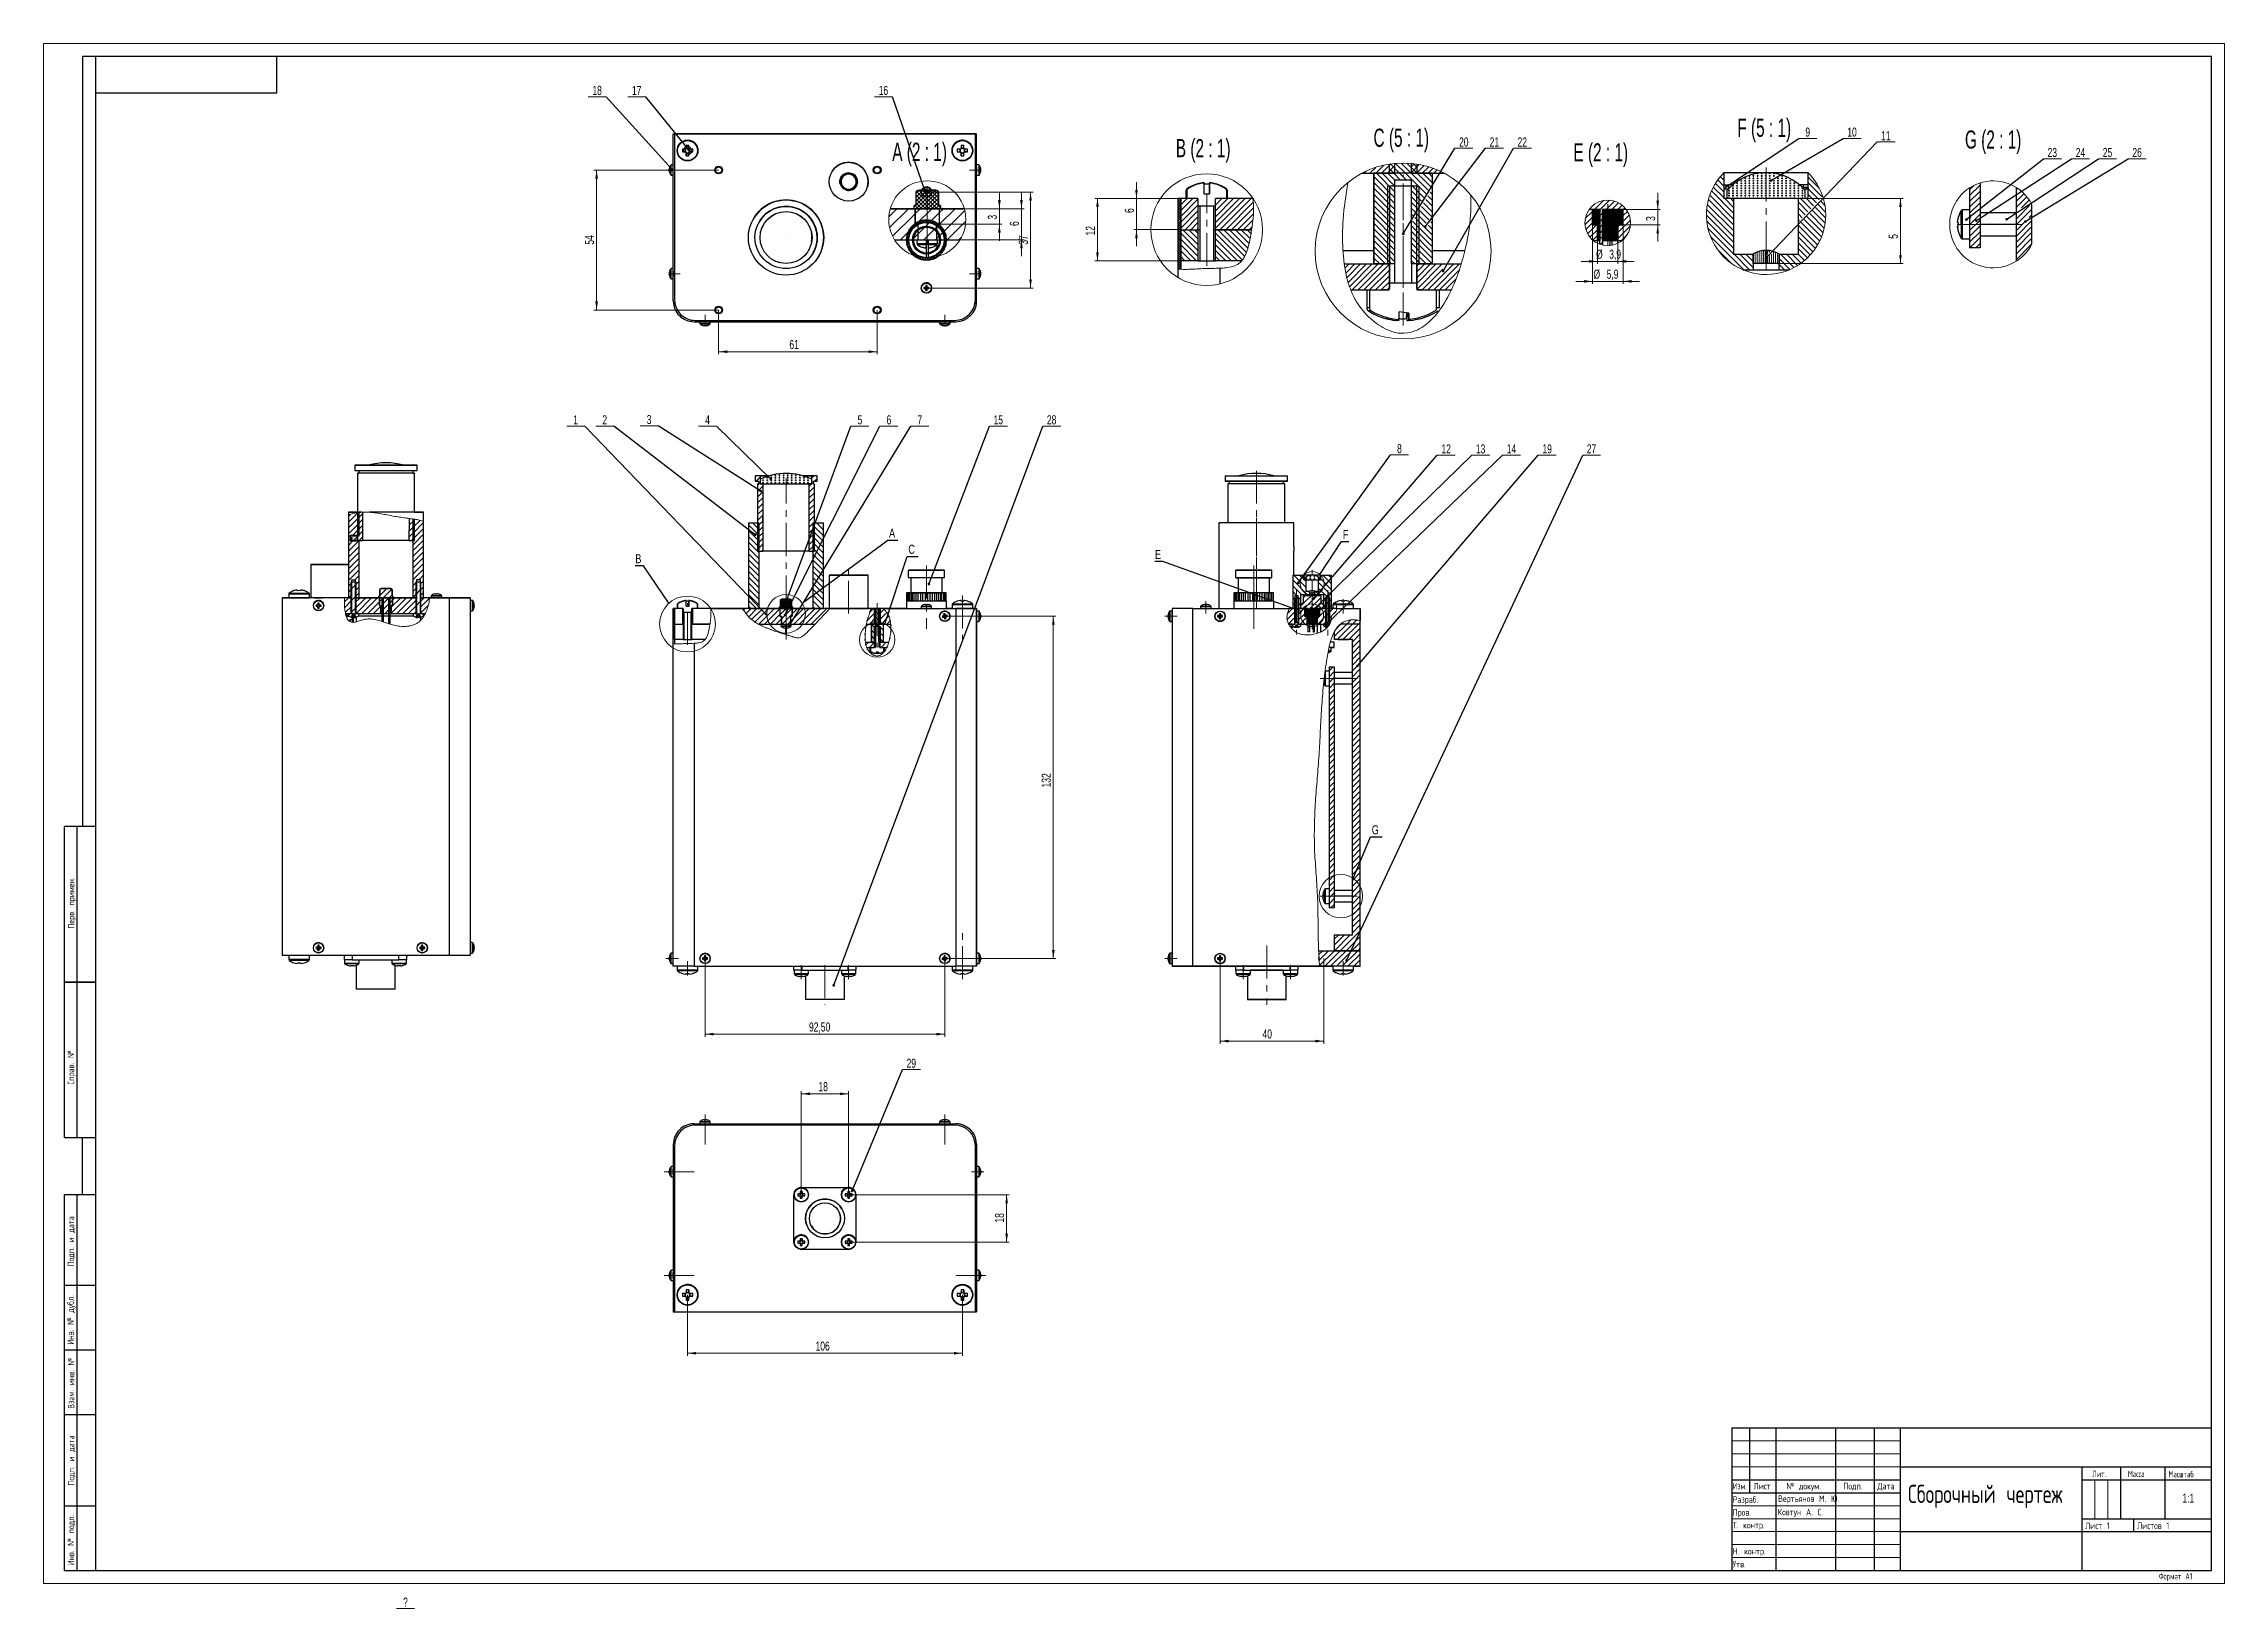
# Model space of a CAD drawing. Header units: millimetres. Extents: x 0 to 841, y -10 to 594.
import ezdxf

# ---------------------------------------------------------------- set-up
doc = ezdxf.new("R2010")
doc.units = ezdxf.units.MM
doc.linetypes.add('CENTERX2', pattern=[20.32, 12.7, -2.54, 2.54, -2.54])
doc.layers.add('FORMAT', color=7, linetype='Continuous')
doc.layers.add('ОСЕВЫЕ', color=7, linetype='Continuous')
doc.styles.add('SLDTEXTSTYLE0', font='TXT', dxfattribs={"width": 0.7})
doc.styles.add('SLDTEXTSTYLE1', font='TXT', dxfattribs={"width": 0.7, "bigfont": 'bigfont'})
doc.styles.add('SLDTEXTSTYLE2', font='TXT', dxfattribs={"width": 0.605, "bigfont": 'bigfont'})
doc.styles.add('SLDTEXTSTYLE3', font='TXT', dxfattribs={"width": 0.65702, "bigfont": 'bigfont'})
doc.styles.add('SLDTEXTSTYLE4', font='TXT', dxfattribs={"width": 0.75})
doc.styles.add('SLDTEXTSTYLE5', font='TXT', dxfattribs={"width": 0.633333})
doc.dimstyles.new('SLDDIMSTYLE0', dxfattribs={"dimtxt": 3.5, "dimasz": 3.302, "dimexe": 0, "dimexo": 0.0625, "dimgap": 0.875, "dimtad": 2, "dimrnd": 1e-09, "dimzin": 12, "dimdsep": 46, "dimtxsty": 'SLDTEXTSTYLE0', "dimsah": 1, "dimcen": 0.09, "dimadec": 0, "dimazin": 3, "dimtfac": 1, "dimtofl": 0, "dimtmove": 0, "dimatfit": 3, "dimfxl": 0, "dimfrac": 2, "dimtolj": 1, "dimtzin": 12, "dimarcsym": 0})
doc.dimstyles.new('SLDDIMSTYLE1', dxfattribs={"dimtxt": 0.18, "dimasz": 1.016, "dimexe": 0, "dimexo": 0.0625, "dimgap": 0, "dimtad": 0, "dimtih": 1, "dimtoh": 1, "dimdec": 0, "dimrnd": 1e-09, "dimzin": 0, "dimdsep": 46, "dimtxsty": 'Standard', "dimblk1": 'DOT', "dimblk2": 'DOT', "dimsah": 1, "dimcen": 0.09, "dimadec": 0, "dimazin": 0, "dimtfac": 1.016, "dimtdec": 0, "dimtofl": 0, "dimtmove": 0, "dimatfit": 3, "dimldrblk": 'DOT', "dimfxl": 0, "dimfrac": 2, "dimtolj": 1, "dimtzin": 0, "dimarcsym": 0})
doc.dimstyles.new('SLDDIMSTYLE2', dxfattribs={"dimtxt": 0.18, "dimasz": 3.302, "dimexe": 0, "dimexo": 0.0625, "dimgap": 0, "dimtad": 0, "dimtih": 1, "dimtoh": 1, "dimdec": 0, "dimrnd": 1e-09, "dimzin": 0, "dimdsep": 46, "dimtxsty": 'Standard', "dimblk1": 'NONE', "dimblk2": 'NONE', "dimsah": 1, "dimcen": 0.09, "dimadec": 0, "dimazin": 0, "dimtfac": 3.302, "dimtdec": 0, "dimtofl": 0, "dimtmove": 0, "dimatfit": 3, "dimldrblk": 'NONE', "dimfxl": 0, "dimfrac": 2, "dimtolj": 1, "dimtzin": 0, "dimarcsym": 0})
doc.dimstyles.new('SLDDIMSTYLE3', dxfattribs={"dimtxt": 3.5, "dimasz": 3.302, "dimexe": 0, "dimexo": 0.0625, "dimgap": 0.875, "dimtad": 2, "dimrnd": 1e-09, "dimzin": 12, "dimdsep": 46, "dimtxsty": 'SLDTEXTSTYLE0', "dimsah": 1, "dimcen": 0.09, "dimadec": 0, "dimazin": 3, "dimtfac": 1, "dimtmove": 0, "dimatfit": 0, "dimfxl": 0, "dimfrac": 2, "dimtolj": 1, "dimtzin": 12, "dimarcsym": 0})
doc.dimstyles.new('SLDDIMSTYLE4', dxfattribs={"dimtxt": 3.5, "dimasz": 3.302, "dimexe": 0, "dimexo": 0.0625, "dimgap": 0.875, "dimtad": 2, "dimdec": 1, "dimrnd": 1e-09, "dimzin": 12, "dimdsep": 46, "dimtxsty": 'SLDTEXTSTYLE0', "dimsah": 1, "dimcen": 0.09, "dimadec": 0, "dimazin": 3, "dimtfac": 1, "dimtdec": 1, "dimtofl": 0, "dimtmove": 0, "dimatfit": 3, "dimfxl": 0, "dimfrac": 2, "dimtolj": 1, "dimtzin": 12, "dimarcsym": 0})
doc.dimstyles.new('SLDDIMSTYLE5', dxfattribs={"dimtxt": 3.5, "dimasz": 3.302, "dimexe": 0, "dimexo": 0.0625, "dimgap": 0.875, "dimtad": 2, "dimlfac": 0.5, "dimrnd": 1e-09, "dimzin": 12, "dimdsep": 46, "dimtxsty": 'SLDTEXTSTYLE0', "dimsah": 1, "dimcen": 0.09, "dimadec": 0, "dimazin": 3, "dimtfac": 1, "dimtmove": 0, "dimatfit": 0, "dimfxl": 0, "dimfrac": 2, "dimtolj": 1, "dimtzin": 12, "dimarcsym": 0})
doc.dimstyles.new('SLDDIMSTYLE6', dxfattribs={"dimtxt": 3.5, "dimasz": 3.302, "dimexe": 0, "dimexo": 0.0625, "dimgap": 0.875, "dimtad": 2, "dimdec": 1, "dimlfac": 0.5, "dimrnd": 1e-09, "dimzin": 12, "dimdsep": 46, "dimtxsty": 'SLDTEXTSTYLE0', "dimsah": 1, "dimcen": 0.09, "dimadec": 0, "dimazin": 3, "dimtfac": 1, "dimtdec": 1, "dimtmove": 0, "dimatfit": 0, "dimfxl": 0, "dimfrac": 2, "dimtolj": 1, "dimtzin": 12, "dimarcsym": 0})
doc.dimstyles.new('SLDDIMSTYLE7', dxfattribs={"dimtxt": 3.5, "dimasz": 3.302, "dimexe": 0, "dimexo": 0.0625, "dimgap": 0.875, "dimtad": 2, "dimlfac": 0.2, "dimrnd": 1e-09, "dimzin": 12, "dimdsep": 46, "dimtxsty": 'SLDTEXTSTYLE0', "dimsah": 1, "dimcen": 0.09, "dimadec": 0, "dimazin": 3, "dimtfac": 1, "dimtofl": 0, "dimtmove": 0, "dimatfit": 3, "dimfxl": 0, "dimfrac": 2, "dimtolj": 1, "dimtzin": 12, "dimarcsym": 0})
doc.dimstyles.new('SLDDIMSTYLE8', dxfattribs={"dimtxt": 3.5, "dimasz": 3.302, "dimexe": 0, "dimexo": 0.0625, "dimgap": 0.875, "dimtad": 2, "dimlfac": 0.5, "dimrnd": 1e-09, "dimzin": 12, "dimdsep": 46, "dimtxsty": 'SLDTEXTSTYLE0', "dimsah": 1, "dimcen": 0.09, "dimadec": 0, "dimazin": 3, "dimtfac": 1, "dimtofl": 0, "dimtmove": 0, "dimatfit": 3, "dimfxl": 0, "dimfrac": 2, "dimtolj": 1, "dimtzin": 12, "dimarcsym": 0})
pattern_1 = [(0, (0, 0), (0, 0.94996), [0.62484, -0.94996]), (0, (0.1626, 0.1626), (0, 0.94996), [0.29972, -1.27508]), (0, (0.1626, 0.7899), (0, 0.94996), [0.29972, -1.27508])]

msp = doc.modelspace()

# ---------------------------------------------------------------- texts
at = {"color": 7, "linetype": 'Continuous', "lineweight": 0}
for s, insert, char_height, attachment_point, style in [('F (5 : 1)', (663.544, 565.037), 7, 2, 'SLDTEXTSTYLE5'), ('A (2 : 1)', (337.818, 555.775), 7, 2, 'SLDTEXTSTYLE5'), ('B (2 : 1)', (447.185, 557.184), 7, 2, 'SLDTEXTSTYLE5'), ('C (5 : 1)', (523.568, 561.195), 7, 2, 'SLDTEXTSTYLE5'), ('E (2 : 1)', (600.492, 555.539), 7, 2, 'SLDTEXTSTYLE5'), ('G (2 : 1)', (751.825, 560.507), 7, 2, 'SLDTEXTSTYLE5'), ('\\M+1844C\\M+18479\\M+18484.', (790.05, 43.526), 2.5, 1, 'SLDTEXTSTYLE2'), ('\\M+1844D\\M+18470\\M+18483\\M+18483\\M+18470', (803.802, 43.526), 2.5, 1, 'SLDTEXTSTYLE2'), ('\\M+1844D\\M+18470\\M+18483\\M+1848A\\M+18484\\M+18470\\M+18471', (819.464, 43.428), 2.5, 1, 'SLDTEXTSTYLE2'), ('\\M+18449\\M+18478\\M+1847D.', (651.386, 38.821), 2.5, 1, 'SLDTEXTSTYLE3'), ('\\M+18451\\M+18470\\M+18478\\M+18482\\M+18470\\M+18471.', (651.396, 33.643), 2.5, 1, 'SLDTEXTSTYLE1'), ('\\M+1844C\\M+18479\\M+18483\\M+18484', (659.426, 38.821), 2.5, 1, 'SLDTEXTSTYLE1'), ('\\M+18442\\M+18475\\M+18482\\M+18484\\M+1848E\\M+18491\\M+1847E\\M+18480\\M+18472 \\M+1844D. \\M+1845F.', (668.93, 33.973), 2.5, 1, 'SLDTEXTSTYLE1'), ('\\M+18782 \\M+18474\\M+18480\\M+1847B\\M+18485\\M+1847D.', (672.144, 38.802), 2.5, 1, 'SLDTEXTSTYLE1'), ('\\M+18450\\M+18480\\M+18474\\M+18481.', (694.04, 38.816), 2.5, 1, 'SLDTEXTSTYLE1'), ('\\M+18444\\M+18470\\M+18484\\M+18470', (707.206, 38.818), 2.5, 1, 'SLDTEXTSTYLE1'), ('\\M+18452\\M+18471\\M+18480\\M+18482\\M+18480\\M+18489\\M+1847E\\M+1848D\\M+1847A \\M+18489\\M+18475\\M+18482\\M+18484\\M+18475\\M+18477', (719.007, 38.05), 7, 1, 'SLDTEXTSTYLE1'), ('1:1', (824.815, 34.666), 3.5, 1, 'SLDTEXTSTYLE0'), ('\\M+18450\\M+18482\\M+18480\\M+18472.', (651.394, 28.683), 2.5, 1, 'SLDTEXTSTYLE1'), ('\\M+1844B\\M+18480\\M+18472\\M+18484\\M+18485\\M+1847E \\M+18440. \\M+18452.', (668.781, 28.808), 2.5, 1, 'SLDTEXTSTYLE1'), ('\\M+18453. \\M+1847B\\M+18480\\M+1847E\\M+18484\\M+18482.', (651.383, 23.767), 2.5, 1, 'SLDTEXTSTYLE1'), ('\\M+1844C\\M+18479\\M+18483\\M+18484 1', (787.276, 23.513), 2.5, 1, 'SLDTEXTSTYLE1'), ('\\M+1844C\\M+18479\\M+18483\\M+18484\\M+18480\\M+18472 1', (807.336, 23.559), 2.5, 1, 'SLDTEXTSTYLE1'), ('\\M+18454\\M+18484\\M+18472.', (651.368, 8.681), 2.5, 1, 'SLDTEXTSTYLE1'), ('\\M+1844E. \\M+1847B\\M+18480\\M+1847E\\M+18484\\M+18482.', (651.382, 13.698), 2.5, 1, 'SLDTEXTSTYLE1'), ('\\M+18455\\M+18480\\M+18482\\M+1847D\\M+18470\\M+18484 \\M+184401', (815.673, 4.048), 2.5, 1, 'SLDTEXTSTYLE2')]:
    msp.add_mtext(s, dxfattribs=dict(at, insert=insert, char_height=char_height, attachment_point=attachment_point, style=style))
at = {"color": 7, "linetype": 'Continuous', "lineweight": 18, "char_height": 3.5, "attachment_point": 1, "style": 'SLDTEXTSTYLE4'}
for s, insert in [('A', (326.033, 406.937)), ('F', (501.045, 406.423)), ('B', (228.185, 397.039)), ('C', (333.474, 400.7)), ('E', (428.583, 398.721)), ('G', (512.189, 292.475))]:
    msp.add_mtext(s, dxfattribs=dict(at, insert=insert))
at = {"color": 7, "linetype": 'Continuous', "lineweight": 0, "char_height": 2.5, "attachment_point": 1, "rotation": 90, "style": 'SLDTEXTSTYLE1'}
for s, insert in [('\\M+18450\\M+18475\\M+18482\\M+18472. \\M+18481\\M+18482\\M+18479\\M+1847D\\M+18475\\M+1847E.', (9.382, 252.6)), ('\\M+18452\\M+18481\\M+18482\\M+18470\\M+18472. \\M+18782', (9.289, 192.453)), ('\\M+18450\\M+18480\\M+18474\\M+18481. \\M+18479 \\M+18474\\M+18470\\M+18484\\M+18470', (9.283, 122.304)), ('\\M+18449\\M+1847E\\M+18472. \\M+18782 \\M+18474\\M+18485\\M+18471\\M+1847C.', (9.173, 92.12)), ('\\M+18442\\M+18478\\M+18470\\M+1847D. \\M+18479\\M+1847E\\M+18472. \\M+18782', (9.365, 67.4)), ('\\M+18450\\M+18480\\M+18474\\M+18481. \\M+18479 \\M+18474\\M+18470\\M+18484\\M+18470', (9.375, 37.79)), ('\\M+18449\\M+1847E\\M+18472. \\M+18782 \\M+18481\\M+18480\\M+18474\\M+1847C.', (9.294, 6.964))]:
    msp.add_mtext(s, dxfattribs=dict(at, insert=insert))

# ---------------------------------------------------------------- blocks, each defined once
blk = doc.blocks.new('_D')
at = {"color": 7, "linetype": 'Continuous', "lineweight": 18}
for p, q in [((347.54, 373.1), (390.39, 373.1)), ((389.39, 373.1), (389.39, 241.1)), ((347.54, 241.1), (390.39, 241.1))]:
    blk.add_line(p, q, dxfattribs=at)
for points in [[(389.39, 373.1), (388.88, 369.8), (389.9, 369.8)], [(389.39, 241.1), (389.9, 244.41), (388.88, 244.41)]]:
    blk.add_solid(points, dxfattribs=at)
at = {"color": 7, "linetype": 'Continuous', "lineweight": 18, "insert": (384.88, 307.08), "char_height": 3.5, "attachment_point": 1, "rotation": 90.00035, "style": 'SLDTEXTSTYLE0'}
blk.add_mtext('132', dxfattribs=at)
blk = doc.blocks.new('_D_1')
at = {"color": 7, "linetype": 'Continuous', "lineweight": 18}
for p, q in [((255.1, 241.1), (255.1, 210.91)), ((347.54, 241.1), (347.54, 210.91)), ((255.1, 211.91), (347.54, 211.91))]:
    blk.add_line(p, q, dxfattribs=at)
for points in [[(255.1, 211.91), (258.4, 211.4), (258.4, 212.42)], [(347.54, 211.91), (344.24, 212.42), (344.24, 211.4)]]:
    blk.add_solid(points, dxfattribs=at)
at = {"color": 7, "linetype": 'Continuous', "lineweight": 18, "insert": (295.16, 216.42), "char_height": 3.5, "attachment_point": 1, "rotation": 0.00035, "style": 'SLDTEXTSTYLE0'}
blk.add_mtext('92,50', dxfattribs=at)
blk = doc.blocks.new('SW_NOTE_0')
at = {"color": 0, "linetype": 'Continuous', "lineweight": 0}
for p, q in [((-6.94, 0), (0, 0)), ((0, 0), (-6.94, 0)), ((-6.94, 0), (0, 0)), ((0, 0), (-6.94, 0)), ((-6.94, 0), (0, 0)), ((0, 0), (-6.94, 0))]:
    blk.add_line(p, q, dxfattribs=at)
at = {"color": 0, "linetype": 'Continuous', "lineweight": 0, "insert": (-3.5, 4.17), "char_height": 3.5, "attachment_point": 2, "style": 'SLDTEXTSTYLE0'}
blk.add_mtext('1', dxfattribs=at)
blk = doc.blocks.new('_Dot')
at = {"color": 0, "linetype": 'ByBlock', "lineweight": -2}
blk.add_line((-0.5, 0), (-1, 0), dxfattribs=at)
at = {"color": 0, "linetype": 'ByBlock', "const_width": 0.5}
blk.add_lwpolyline([(-0.25, 0, 1), (0.25, 0, 1)], format="xyb", close=True, dxfattribs=at)
blk = doc.blocks.new('SW_NOTE_1')
at = {"color": 0, "linetype": 'Continuous', "lineweight": 0}
for p, q in [((-6.94, 0), (0, 0)), ((0, 0), (-6.94, 0)), ((-6.94, 0), (0, 0)), ((0, 0), (-6.94, 0)), ((-6.94, 0), (0, 0)), ((0, 0), (-6.94, 0))]:
    blk.add_line(p, q, dxfattribs=at)
at = {"color": 0, "linetype": 'Continuous', "lineweight": 0, "insert": (-3.49, 4.17), "char_height": 3.5, "attachment_point": 2, "style": 'SLDTEXTSTYLE0'}
blk.add_mtext('4', dxfattribs=at)
blk = doc.blocks.new('SW_NOTE_2')
at = {"color": 0, "linetype": 'Continuous', "lineweight": 0}
for p, q in [((-6.94, 0), (0, 0)), ((0, 0), (-6.94, 0)), ((-6.94, 0), (0, 0)), ((0, 0), (-6.94, 0)), ((-6.94, 0), (0, 0)), ((0, 0), (-6.94, 0))]:
    blk.add_line(p, q, dxfattribs=at)
at = {"color": 0, "linetype": 'Continuous', "lineweight": 0, "insert": (-3.49, 4.17), "char_height": 3.5, "attachment_point": 2, "style": 'SLDTEXTSTYLE0'}
blk.add_mtext('2', dxfattribs=at)
blk = doc.blocks.new('SW_NOTE_3')
at = {"color": 0, "linetype": 'Continuous', "lineweight": 0}
for p, q in [((-2.41, 0.33), (4.53, 0.33)), ((4.53, 0.33), (-2.41, 0.33)), ((-2.41, 0.33), (4.53, 0.33)), ((4.53, 0.33), (-2.41, 0.33)), ((-2.41, 0.33), (4.53, 0.33)), ((4.53, 0.33), (-2.41, 0.33))]:
    blk.add_line(p, q, dxfattribs=at)
at = {"color": 0, "linetype": 'Continuous', "lineweight": 0, "insert": (1.04, 4.5), "char_height": 3.5, "attachment_point": 2, "style": 'SLDTEXTSTYLE0'}
blk.add_mtext('?', dxfattribs=at)
blk = doc.blocks.new('SW_NOTE_4')
at = {"color": 0, "linetype": 'Continuous', "lineweight": 0}
for p, q in [((-6.94, 0), (0, 0)), ((0, 0), (-6.94, 0)), ((-6.94, 0), (0, 0)), ((0, 0), (-6.94, 0)), ((-6.94, 0), (0, 0)), ((0, 0), (-6.94, 0))]:
    blk.add_line(p, q, dxfattribs=at)
at = {"color": 0, "linetype": 'Continuous', "lineweight": 0, "insert": (-3.48, 4.17), "char_height": 3.5, "attachment_point": 2, "style": 'SLDTEXTSTYLE0'}
blk.add_mtext('3', dxfattribs=at)
blk = doc.blocks.new('SW_NOTE_5')
at = {"color": 0, "linetype": 'Continuous', "lineweight": 0}
for p, q in [((0, 0), (6.94, 0)), ((6.94, 0), (0, 0)), ((0, 0), (6.94, 0)), ((6.94, 0), (0, 0)), ((0, 0), (6.94, 0)), ((6.94, 0), (0, 0))]:
    blk.add_line(p, q, dxfattribs=at)
at = {"color": 0, "linetype": 'Continuous', "lineweight": 0, "insert": (3.46, 4.17), "char_height": 3.5, "attachment_point": 2, "style": 'SLDTEXTSTYLE0'}
blk.add_mtext('5', dxfattribs=at)
blk = doc.blocks.new('SW_NOTE_6')
at = {"color": 0, "linetype": 'Continuous', "lineweight": 0}
for p, q in [((0, 0), (6.94, 0)), ((6.94, 0), (0, 0)), ((0, 0), (6.94, 0)), ((6.94, 0), (0, 0)), ((0, 0), (6.94, 0)), ((6.94, 0), (0, 0))]:
    blk.add_line(p, q, dxfattribs=at)
at = {"color": 0, "linetype": 'Continuous', "lineweight": 0, "insert": (3.44, 4.17), "char_height": 3.5, "attachment_point": 2, "style": 'SLDTEXTSTYLE0'}
blk.add_mtext('6', dxfattribs=at)
blk = doc.blocks.new('SW_NOTE_7')
at = {"color": 0, "linetype": 'Continuous', "lineweight": 0}
for p, q in [((0, 0), (6.94, 0)), ((6.94, 0), (0, 0)), ((0, 0), (6.94, 0)), ((6.94, 0), (0, 0)), ((0, 0), (6.94, 0)), ((6.94, 0), (0, 0))]:
    blk.add_line(p, q, dxfattribs=at)
at = {"color": 0, "linetype": 'Continuous', "lineweight": 0, "insert": (3.44, 4.17), "char_height": 3.5, "attachment_point": 2, "style": 'SLDTEXTSTYLE0'}
blk.add_mtext('7', dxfattribs=at)
blk = doc.blocks.new('SW_NOTE_8')
at = {"color": 0, "linetype": 'Continuous', "lineweight": 0}
for p, q in [((0, 0), (6.94, 0)), ((6.94, 0), (0, 0)), ((0, 0), (6.94, 0)), ((6.94, 0), (0, 0)), ((0, 0), (6.94, 0)), ((6.94, 0), (0, 0))]:
    blk.add_line(p, q, dxfattribs=at)
at = {"color": 0, "linetype": 'Continuous', "lineweight": 0, "insert": (3.42, 4.17), "char_height": 3.5, "attachment_point": 2, "style": 'SLDTEXTSTYLE0'}
blk.add_mtext('15', dxfattribs=at)
blk = doc.blocks.new('SW_NOTE_9')
at = {"color": 0, "linetype": 'Continuous', "lineweight": 0}
for p, q in [((0, 0), (6.94, 0)), ((6.94, 0), (0, 0)), ((0, 0), (6.94, 0)), ((6.94, 0), (0, 0)), ((0, 0), (6.94, 0)), ((6.94, 0), (0, 0))]:
    blk.add_line(p, q, dxfattribs=at)
at = {"color": 0, "linetype": 'Continuous', "lineweight": 0, "insert": (3.41, 4.17), "char_height": 3.5, "attachment_point": 2, "style": 'SLDTEXTSTYLE0'}
blk.add_mtext('28', dxfattribs=at)
blk = doc.blocks.new('_None')
blk = doc.blocks.new('_D_2')
at = {"color": 7, "linetype": 'Continuous', "lineweight": 18}
for p, q in [((453.71, 241.1), (453.71, 208.22)), ((493.71, 241.11), (493.71, 208.22)), ((453.71, 209.22), (493.71, 209.22))]:
    blk.add_line(p, q, dxfattribs=at)
for points in [[(453.71, 209.22), (457.01, 208.72), (457.01, 209.73)], [(493.71, 209.22), (490.4, 209.73), (490.4, 208.72)]]:
    blk.add_solid(points, dxfattribs=at)
at = {"color": 7, "linetype": 'Continuous', "lineweight": 18, "insert": (470.05, 213.74), "char_height": 3.5, "attachment_point": 1, "rotation": 0.00063, "style": 'SLDTEXTSTYLE0'}
blk.add_mtext('40', dxfattribs=at)
blk = doc.blocks.new('SW_NOTE_10')
at = {"color": 0, "linetype": 'Continuous', "lineweight": 0}
for p, q in [((0, 0), (6.94, 0)), ((6.94, 0), (0, 0)), ((0, 0), (6.94, 0)), ((6.94, 0), (0, 0)), ((0, 0), (6.94, 0)), ((6.94, 0), (0, 0))]:
    blk.add_line(p, q, dxfattribs=at)
at = {"color": 0, "linetype": 'Continuous', "lineweight": 0, "insert": (3.44, 4.17), "char_height": 3.5, "attachment_point": 2, "style": 'SLDTEXTSTYLE0'}
blk.add_mtext('8', dxfattribs=at)
blk = doc.blocks.new('SW_NOTE_11')
at = {"color": 0, "linetype": 'Continuous', "lineweight": 0}
for p, q in [((0, 0), (6.94, 0)), ((6.94, 0), (0, 0)), ((0, 0), (6.94, 0)), ((6.94, 0), (0, 0)), ((0, 0), (6.94, 0)), ((6.94, 0), (0, 0))]:
    blk.add_line(p, q, dxfattribs=at)
at = {"color": 0, "linetype": 'Continuous', "lineweight": 0, "insert": (3.41, 4.17), "char_height": 3.5, "attachment_point": 2, "style": 'SLDTEXTSTYLE0'}
blk.add_mtext('12', dxfattribs=at)
blk = doc.blocks.new('SW_NOTE_12')
at = {"color": 0, "linetype": 'Continuous', "lineweight": 0}
for p, q in [((0, 0), (6.94, 0)), ((6.94, 0), (0, 0)), ((0, 0), (6.94, 0)), ((6.94, 0), (0, 0)), ((0, 0), (6.94, 0)), ((6.94, 0), (0, 0))]:
    blk.add_line(p, q, dxfattribs=at)
at = {"color": 0, "linetype": 'Continuous', "lineweight": 0, "insert": (3.42, 4.17), "char_height": 3.5, "attachment_point": 2, "style": 'SLDTEXTSTYLE0'}
blk.add_mtext('13', dxfattribs=at)
blk = doc.blocks.new('SW_NOTE_13')
at = {"color": 0, "linetype": 'Continuous', "lineweight": 0}
for p, q in [((0, 0), (6.94, 0)), ((6.94, 0), (0, 0)), ((0, 0), (6.94, 0)), ((6.94, 0), (0, 0)), ((0, 0), (6.94, 0)), ((6.94, 0), (0, 0))]:
    blk.add_line(p, q, dxfattribs=at)
at = {"color": 0, "linetype": 'Continuous', "lineweight": 0, "insert": (3.41, 4.17), "char_height": 3.5, "attachment_point": 2, "style": 'SLDTEXTSTYLE0'}
blk.add_mtext('14', dxfattribs=at)
blk = doc.blocks.new('SW_NOTE_14')
at = {"color": 0, "linetype": 'Continuous', "lineweight": 0}
for p, q in [((0, 0), (6.94, 0)), ((6.94, 0), (0, 0)), ((0, 0), (6.94, 0)), ((6.94, 0), (0, 0)), ((0, 0), (6.94, 0)), ((6.94, 0), (0, 0))]:
    blk.add_line(p, q, dxfattribs=at)
at = {"color": 0, "linetype": 'Continuous', "lineweight": 0, "insert": (3.41, 4.17), "char_height": 3.5, "attachment_point": 2, "style": 'SLDTEXTSTYLE0'}
blk.add_mtext('19', dxfattribs=at)
blk = doc.blocks.new('SW_NOTE_15')
at = {"color": 0, "linetype": 'Continuous', "lineweight": 0}
for p, q in [((0, 0), (6.94, 0)), ((6.94, 0), (0, 0)), ((0, 0), (6.94, 0)), ((6.94, 0), (0, 0)), ((0, 0), (6.94, 0)), ((6.94, 0), (0, 0))]:
    blk.add_line(p, q, dxfattribs=at)
at = {"color": 0, "linetype": 'Continuous', "lineweight": 0, "insert": (3.41, 4.17), "char_height": 3.5, "attachment_point": 2, "style": 'SLDTEXTSTYLE0'}
blk.add_mtext('27', dxfattribs=at)
blk = doc.blocks.new('_D_3')
at = {"color": 7, "linetype": 'Continuous', "lineweight": 18}
for p, q in [((248.32, 111.32), (248.32, 87.82)), ((354.32, 111.32), (354.32, 87.82)), ((248.32, 88.82), (354.32, 88.82))]:
    blk.add_line(p, q, dxfattribs=at)
for points in [[(248.32, 88.82), (251.63, 88.31), (251.63, 89.32)], [(354.32, 88.82), (351.02, 89.32), (351.02, 88.31)]]:
    blk.add_solid(points, dxfattribs=at)
at = {"color": 7, "linetype": 'Continuous', "lineweight": 18, "insert": (297.69, 93.33), "char_height": 3.5, "attachment_point": 1, "rotation": 0.00014, "style": 'SLDTEXTSTYLE0'}
blk.add_mtext('106', dxfattribs=at)
blk = doc.blocks.new('_D_4')
at = {"color": 7, "linetype": 'Continuous', "lineweight": 18}
for p, q in [((292.19, 149.95), (292.19, 189.89)), ((292.19, 188.89), (310.45, 188.89)), ((310.45, 149.95), (310.45, 189.89))]:
    blk.add_line(p, q, dxfattribs=at)
for points in [[(292.19, 188.89), (295.49, 188.38), (295.49, 189.4)], [(310.45, 188.89), (307.15, 189.4), (307.15, 188.38)]]:
    blk.add_solid(points, dxfattribs=at)
at = {"color": 7, "linetype": 'Continuous', "lineweight": 18, "insert": (298.81, 193.4), "char_height": 3.5, "attachment_point": 1, "rotation": 0, "style": 'SLDTEXTSTYLE0'}
blk.add_mtext('18', dxfattribs=at)
blk = doc.blocks.new('_D_5')
at = {"color": 7, "linetype": 'Continuous', "lineweight": 18}
for p, q in [((310.45, 149.95), (372.39, 149.95)), ((371.39, 149.95), (371.39, 131.69)), ((310.45, 131.69), (372.39, 131.69))]:
    blk.add_line(p, q, dxfattribs=at)
for points in [[(371.39, 149.95), (370.88, 146.65), (371.9, 146.65)], [(371.39, 131.69), (371.9, 134.99), (370.88, 134.99)]]:
    blk.add_solid(points, dxfattribs=at)
at = {"color": 7, "linetype": 'Continuous', "lineweight": 18, "insert": (366.88, 139.23), "char_height": 3.5, "attachment_point": 1, "rotation": 90, "style": 'SLDTEXTSTYLE0'}
blk.add_mtext('18', dxfattribs=at)
blk = doc.blocks.new('SW_NOTE_16')
at = {"color": 0, "linetype": 'Continuous', "lineweight": 0}
for p, q in [((0, 0), (6.94, 0)), ((6.94, 0), (0, 0)), ((0, 0), (6.94, 0)), ((6.94, 0), (0, 0)), ((0, 0), (6.94, 0)), ((6.94, 0), (0, 0))]:
    blk.add_line(p, q, dxfattribs=at)
at = {"color": 0, "linetype": 'Continuous', "lineweight": 0, "insert": (3.41, 4.17), "char_height": 3.5, "attachment_point": 2, "style": 'SLDTEXTSTYLE0'}
blk.add_mtext('29', dxfattribs=at)
blk = doc.blocks.new('_D_6')
at = {"color": 7, "linetype": 'Continuous', "lineweight": 18}
for p, q in [((340.46, 536.72), (381.6, 536.72)), ((380.6, 536.72), (380.6, 499.72)), ((340.46, 499.72), (381.6, 499.72))]:
    blk.add_line(p, q, dxfattribs=at)
for points in [[(380.6, 536.72), (380.1, 533.42), (381.11, 533.42)], [(380.6, 499.72), (381.11, 503.02), (380.1, 503.02)]]:
    blk.add_solid(points, dxfattribs=at)
at = {"color": 7, "linetype": 'Continuous', "lineweight": 18, "insert": (376.09, 516.43), "char_height": 3.5, "attachment_point": 1, "rotation": 90, "style": 'SLDTEXTSTYLE0'}
blk.add_mtext('37', dxfattribs=at)
blk = doc.blocks.new('_D_7')
at = {"color": 7, "linetype": 'Continuous', "lineweight": 18}
for p, q in [((260.32, 491.22), (260.32, 474.15)), ((321.46, 491.22), (321.46, 474.15)), ((260.32, 475.15), (321.46, 475.15))]:
    blk.add_line(p, q, dxfattribs=at)
for points in [[(260.32, 475.15), (263.62, 474.65), (263.62, 475.66)], [(321.46, 475.15), (318.16, 475.66), (318.16, 474.65)]]:
    blk.add_solid(points, dxfattribs=at)
at = {"color": 7, "linetype": 'Continuous', "lineweight": 18, "insert": (287.58, 479.67), "char_height": 3.5, "attachment_point": 1, "rotation": 360, "style": 'SLDTEXTSTYLE0'}
blk.add_mtext('61', dxfattribs=at)
blk = doc.blocks.new('_D_8')
at = {"color": 7, "linetype": 'Continuous', "lineweight": 18}
for p, q in [((260.32, 545.22), (212.25, 545.22)), ((213.25, 545.22), (213.25, 491.22)), ((260.32, 491.22), (212.25, 491.22))]:
    blk.add_line(p, q, dxfattribs=at)
for points in [[(213.25, 545.22), (212.75, 541.92), (213.76, 541.92)], [(213.25, 491.22), (213.76, 494.52), (212.75, 494.52)]]:
    blk.add_solid(points, dxfattribs=at)
at = {"color": 7, "linetype": 'Continuous', "lineweight": 18, "insert": (208.74, 516.43), "char_height": 3.5, "attachment_point": 1, "rotation": 90, "style": 'SLDTEXTSTYLE0'}
blk.add_mtext('54', dxfattribs=at)
blk = doc.blocks.new('SW_NOTE_17')
at = {"color": 0, "linetype": 'Continuous', "lineweight": 0}
for p, q in [((-6.94, 0), (0, 0)), ((0, 0), (-6.94, 0)), ((-6.94, 0), (0, 0)), ((0, 0), (-6.94, 0)), ((-6.94, 0), (0, 0)), ((0, 0), (-6.94, 0))]:
    blk.add_line(p, q, dxfattribs=at)
at = {"color": 0, "linetype": 'Continuous', "lineweight": 0, "insert": (-3.53, 4.17), "char_height": 3.5, "attachment_point": 2, "style": 'SLDTEXTSTYLE0'}
blk.add_mtext('16', dxfattribs=at)
blk = doc.blocks.new('SW_NOTE_18')
at = {"color": 0, "linetype": 'Continuous', "lineweight": 0}
for p, q in [((-6.94, 0), (0, 0)), ((0, 0), (-6.94, 0)), ((-6.94, 0), (0, 0)), ((0, 0), (-6.94, 0)), ((-6.94, 0), (0, 0)), ((0, 0), (-6.94, 0))]:
    blk.add_line(p, q, dxfattribs=at)
at = {"color": 0, "linetype": 'Continuous', "lineweight": 0, "insert": (-3.53, 4.17), "char_height": 3.5, "attachment_point": 2, "style": 'SLDTEXTSTYLE0'}
blk.add_mtext('17', dxfattribs=at)
blk = doc.blocks.new('SW_NOTE_19')
at = {"color": 0, "linetype": 'Continuous', "lineweight": 0}
for p, q in [((-6.94, 0), (0, 0)), ((0, 0), (-6.94, 0)), ((-6.94, 0), (0, 0)), ((0, 0), (-6.94, 0)), ((-6.94, 0), (0, 0)), ((0, 0), (-6.94, 0))]:
    blk.add_line(p, q, dxfattribs=at)
at = {"color": 0, "linetype": 'Continuous', "lineweight": 0, "insert": (-3.53, 4.17), "char_height": 3.5, "attachment_point": 2, "style": 'SLDTEXTSTYLE0'}
blk.add_mtext('18', dxfattribs=at)
blk = doc.blocks.new('SW_HATCH_0')
at = {"color": 0, "linetype": 'Continuous', "lineweight": 18}
for p, q in [((0.33, 7.81), (1.58, 9.06)), ((0.33, 6.31), (3.08, 9.06)), ((0.33, 4.82), (4.57, 9.06)), ((0.33, 3.32), (6.07, 9.06)), ((0.37, 1.86), (7.57, 9.06)), ((6.99, 1.86), (0.42, 8.44)), ((8.49, 1.86), (1.31, 9.04)), ((1.86, 1.86), (8.68, 8.68)), ((9.68, 2.17), (2.79, 9.06)), ((8.92, 4.42), (4.28, 9.06)), ((8.92, 5.92), (5.78, 9.06)), ((8.92, 7.42), (7.28, 9.06)), ((-10.21, -1.23), (-7.12, 1.86)), ((-9.91, -5.42), (-2.63, 1.86)), ((-0.43, 2.56), (0.07, 3.06)), ((1.01, 1.86), (-0.19, 3.06)), ((0, 0), (1.86, 1.86)), ((5.5, 1.86), (0.33, 7.03)), ((4, 1.86), (0.33, 5.54)), ((2.5, 1.86), (0.33, 4.04)), ((0.35, -4.14), (6.35, 1.86)), ((1.11, -7.88), (9.25, 0.27)), ((3.36, 1.86), (8.92, 7.43)), ((4.86, 1.86), (8.92, 5.93)), ((6.35, 1.86), (8.92, 4.43)), ((7.85, 1.86), (9.05, 3.06)), ((8.26, -9.7), (19.09, 1.13)), ((9.35, 1.86), (9.68, 2.2)), ((9.36, 0.38), (10.84, 1.86)), ((9.36, -4.11), (15.33, 1.86)), ((-8.76, -8.76), (-0.11, -0.11)), ((-5.65, -10.14), (0.35, -4.14)), ((-1.16, -10.14), (0.99, -7.99)), ((3.33, -10.14), (8.14, -5.33)), ((8.26, -5.21), (9.33, -4.14)), ((12.31, -10.14), (19.48, -2.97)), ((7.82, -10.14), (8.14, -9.82)), ((16.8, -10.14), (17.85, -9.09))]:
    blk.add_line(p, q, dxfattribs=at)
blk = doc.blocks.new('_D_9')
at = {"color": 7, "linetype": 'Continuous', "lineweight": 18}
for p, q in [((355.06, 530.32), (369.59, 530.32)), ((368.59, 530.32), (368.59, 536.67)), ((368.59, 530.32), (368.59, 524.32)), ((345.52, 524.32), (369.59, 524.32)), ((368.59, 524.32), (368.59, 517.97))]:
    blk.add_line(p, q, dxfattribs=at)
for points in [[(368.59, 530.32), (369.1, 533.62), (368.08, 533.62)], [(368.59, 524.32), (368.08, 521.02), (369.1, 521.02)]]:
    blk.add_solid(points, dxfattribs=at)
at = {"color": 7, "linetype": 'Continuous', "lineweight": 18, "insert": (364.08, 526.11), "char_height": 3.5, "attachment_point": 1, "rotation": 89.99976, "style": 'SLDTEXTSTYLE0'}
blk.add_mtext('3', dxfattribs=at)
blk = doc.blocks.new('_D_10')
at = {"color": 7, "linetype": 'Continuous', "lineweight": 18}
for p, q in [((355.06, 530.32), (378.1, 530.32)), ((377.1, 530.32), (377.1, 536.67)), ((377.1, 530.32), (377.1, 518.32)), ((353.42, 518.32), (378.1, 518.32)), ((377.1, 518.32), (377.1, 511.97))]:
    blk.add_line(p, q, dxfattribs=at)
for points in [[(377.1, 530.32), (377.61, 533.62), (376.59, 533.62)], [(377.1, 518.32), (376.59, 515.02), (377.61, 515.02)]]:
    blk.add_solid(points, dxfattribs=at)
at = {"color": 7, "linetype": 'Continuous', "lineweight": 18, "insert": (372.59, 523.65), "char_height": 3.5, "attachment_point": 1, "rotation": 89.99976, "style": 'SLDTEXTSTYLE0'}
blk.add_mtext('6', dxfattribs=at)
blk = doc.blocks.new('SW_HATCH_1')
at = {"color": 0, "linetype": 'Continuous', "lineweight": 18}
for p, q in [((-0.8, -0.8), (0, 0)), ((-0.8, -1.25), (0.45, 0)), ((-0.8, -1.7), (0.9, 0)), ((-0.8, -2.15), (1.35, 0)), ((-0.8, -2.59), (1.8, 0)), ((2.08, -2.19), (-0.11, 0)), ((0, 0), (3.43, 3.43)), ((2.08, -1.74), (0.34, 0)), ((2.08, -1.29), (0.79, 0)), ((2.08, -0.84), (1.24, 0)), ((2.08, -0.39), (1.69, 0)), ((2.08, -0.17), (5.8, 3.56)), ((3.04, -0.1), (3.14, 0)), ((3.04, -0.55), (3.59, 0)), ((3.04, -1), (4.04, 0)), ((3.04, -1.45), (4.49, 0)), ((3.04, -1.9), (4.94, 0)), ((3.04, -2.35), (5.39, 0)), ((3.04, -2.8), (5.84, 0)), ((3.04, -3.25), (6.29, 0)), ((3.04, -3.7), (6.74, 0)), ((3.04, -4.15), (7.18, 0)), ((3.04, -4.59), (7.63, 0)), ((3.04, -5.04), (8.08, 0)), ((3.04, -5.49), (8.53, 0)), ((3.04, -5.94), (8.98, 0)), ((3.04, -6.39), (9.43, 0)), ((3.04, -6.84), (9.88, 0)), ((3.04, -7.29), (10.33, 0)), ((3.04, -7.74), (10.78, 0)), ((9.48, -6), (3.48, 0)), ((9.93, -6), (3.93, 0)), ((10.38, -6), (4.38, 0)), ((4.49, 0), (7.69, 3.2)), ((10.83, -6), (4.83, 0)), ((11, -5.72), (5.28, 0)), ((11, -5.27), (5.73, 0)), ((11, -4.82), (6.18, 0)), ((11, -4.37), (6.63, 0)), ((6.74, 0), (9.27, 2.53)), ((11, -3.92), (7.08, 0)), ((11, -3.47), (7.52, 0)), ((11, -3.02), (7.97, 0)), ((11, -2.58), (8.42, 0)), ((11, -2.13), (8.87, 0)), ((8.98, 0), (10.62, 1.64)), ((11, -1.68), (9.32, 0)), ((11, -1.23), (9.77, 0)), ((11, -0.78), (10.22, 0)), ((11, -0.33), (10.67, 0)), ((11.1, -0.13), (11.23, 0)), ((11.23, 0), (11.76, 0.54)), ((-3.68, -5.92), (-0.9, -3.14)), ((-3.55, -3.55), (-0.9, -0.9)), ((-3.32, -7.81), (-0.9, -5.39)), ((-2.66, -9.39), (0.74, -6)), ((-1.76, -10.74), (1.1, -7.88)), ((-0.8, -0.35), (-0.45, 0)), ((-0.8, -3.04), (2.08, -0.17)), ((2.08, -3.09), (-0.8, -0.21)), ((-0.8, -3.49), (2.08, -0.61)), ((2.08, -3.54), (-0.8, -0.66)), ((-0.8, -3.94), (2.08, -1.06)), ((2.08, -3.98), (-0.8, -1.11)), ((-0.8, -4.39), (2.08, -1.51)), ((2.08, -4.43), (-0.8, -1.55)), ((-0.8, -4.84), (2.08, -1.96)), ((2.08, -4.88), (-0.8, -2)), ((-0.8, -5.29), (2.08, -2.41)), ((2.08, -5.33), (-0.8, -2.45)), ((-0.8, -5.74), (2.08, -2.86)), ((2.08, -5.78), (-0.8, -2.9)), ((2.08, -6.23), (-0.8, -3.35)), ((2.08, -6.68), (-0.8, -3.8)), ((0.95, -6), (-0.8, -4.25)), ((0.5, -6), (-0.8, -4.7)), ((0.05, -6), (-0.8, -5.15)), ((-0.39, -6), (-0.8, -5.6)), ((-0.61, -6), (2.08, -3.31)), ((2.08, -2.64), (-0.56, 0)), ((-0.16, -6), (2.08, -3.76)), ((0.29, -6), (2.08, -4.21)), ((0.74, -6), (2.08, -4.66)), ((1.18, -6), (2.08, -5.1)), ((1.2, -6.43), (2.08, -5.55)), ((1.2, -6.88), (2.08, -6)), ((2.08, -7.13), (1.2, -6.25)), ((1.2, -7.33), (2.08, -6.45)), ((2.08, -7.58), (1.2, -6.7)), ((1.2, -7.78), (2.08, -6.9)), ((2.08, -8.03), (1.2, -7.15)), ((1.2, -8.23), (2.08, -7.35)), ((2.08, -8.47), (1.2, -7.6)), ((1.2, -8.68), (2.08, -7.8)), ((2.08, -8.92), (1.2, -8.05)), ((1.2, -9.13), (2.08, -8.25)), ((2.08, -2.41), (3.04, -1.45)), ((2.08, -4.66), (3.04, -3.7)), ((2.08, -6.9), (3.04, -5.94)), ((2.08, -9.15), (3.04, -8.19)), ((9.03, -6), (3.04, 0)), ((3.04, -8.19), (11, -0.23)), ((9, -6.41), (3.04, -0.45)), ((3.04, -8.64), (11, -0.68)), ((9, -6.86), (3.04, -0.9)), ((3.04, -9.08), (11, -1.13)), ((9, -7.31), (3.04, -1.35)), ((3.04, -9.53), (11, -1.57)), ((9, -7.76), (3.04, -1.8)), ((3.04, -9.98), (11, -2.02)), ((9, -8.21), (3.04, -2.25)), ((3.04, -10.43), (11, -2.47)), ((9, -8.66), (3.04, -2.7)), ((3.04, -10.88), (11, -2.92)), ((9, -9.11), (3.04, -3.15)), ((3.04, -11.33), (11, -3.37)), ((9, -9.55), (3.04, -3.6)), ((3.04, -11.78), (11, -3.82)), ((9, -10), (3.04, -4.05)), ((9, -10.45), (3.04, -4.49)), ((9, -10.9), (3.04, -4.94)), ((9, -11.35), (3.04, -5.39)), ((9, -11.8), (3.04, -5.84)), ((8.75, -12), (3.04, -6.29)), ((8.3, -12), (3.04, -6.74)), ((7.85, -12), (3.04, -7.19)), ((7.4, -12), (3.04, -7.64)), ((6.95, -12), (3.04, -8.09)), ((3.27, -12), (9, -6.27)), ((3.72, -12), (9, -6.72)), ((4.16, -12), (9, -7.17)), ((4.61, -12), (9, -7.62)), ((5.06, -12), (9, -8.07)), ((9.1, -8.86), (13.84, -4.12)), ((9.1, -6.62), (9.72, -6)), ((9.1, -11.11), (13.83, -6.38)), ((9.27, -6), (11, -4.27)), ((9.72, -6), (11, -4.72)), ((10.16, -6), (11, -5.17)), ((10.61, -6), (11, -5.62)), ((11.1, -2.37), (12.7, -0.77)), ((11.1, -4.62), (13.41, -2.31)), ((-0.66, -11.88), (1.1, -10.12)), ((2.08, -9.37), (1.2, -8.49)), ((1.2, -9.57), (2.08, -8.7)), ((2.08, -9.82), (1.2, -8.94)), ((1.2, -10.02), (2.08, -9.15)), ((2.08, -10.27), (1.2, -9.39)), ((1.2, -10.47), (2.08, -9.59)), ((2.08, -10.72), (1.2, -9.84)), ((1.2, -10.92), (2.08, -10.04)), ((2.08, -11.17), (1.2, -10.29)), ((1.2, -11.37), (2.08, -10.49)), ((2.08, -11.62), (1.2, -10.74)), ((1.2, -11.82), (2.08, -10.94)), ((2.01, -12), (1.2, -11.19)), ((1.56, -12), (1.2, -11.64)), ((1.47, -12), (2.08, -11.39)), ((1.92, -12), (2.08, -11.84)), ((2.08, -11.39), (3.04, -10.43)), ((2.19, -13.53), (3.04, -12.68)), ((6.5, -12), (3.04, -8.54)), ((6.05, -12), (3.04, -8.98)), ((5.61, -12), (3.04, -9.43)), ((5.16, -12), (3.04, -9.88)), ((4.71, -12), (3.04, -10.33)), ((4.26, -12), (3.04, -10.78)), ((3.81, -12), (3.04, -11.23)), ((3.36, -12), (3.04, -11.68)), ((5.51, -12), (9, -8.51)), ((5.96, -12), (9, -8.96)), ((6.41, -12), (9, -9.41)), ((6.86, -12), (9, -9.86)), ((7.31, -12), (9, -10.31)), ((7.76, -12), (9, -10.76)), ((8.21, -12), (9, -11.21)), ((8.65, -12), (9, -11.66)), ((10.45, -12), (12.57, -9.88))]:
    blk.add_line(p, q, dxfattribs=at)
blk = doc.blocks.new('_D_11')
at = {"color": 7, "linetype": 'Continuous', "lineweight": 18}
for p, q in [((597.29, 524.07), (597.29, 501.29)), ((609.08, 524.07), (609.08, 501.29)), ((597.29, 502.29), (590.94, 502.29)), ((597.29, 502.29), (609.08, 502.29)), ((609.08, 502.29), (615.43, 502.29))]:
    blk.add_line(p, q, dxfattribs=at)
for points in [[(597.29, 502.29), (593.98, 502.8), (593.98, 501.78)], [(609.08, 502.29), (612.38, 501.78), (612.38, 502.8)]]:
    blk.add_solid(points, dxfattribs=at)
at = {"color": 7, "linetype": 'Continuous', "lineweight": 18, "char_height": 3.5, "attachment_point": 1, "rotation": 0.00063, "style": 'SLDTEXTSTYLE0'}
for s, insert in [('%%c', (597.7, 506.8)), ('5,9', (602.77, 506.8))]:
    blk.add_mtext(s, dxfattribs=dict(at, insert=insert))
blk = doc.blocks.new('_D_12')
at = {"color": 7, "linetype": 'Continuous', "lineweight": 18}
for p, q in [((599.29, 518.07), (599.29, 509)), ((607.08, 518.07), (607.08, 509)), ((599.29, 510), (592.94, 510)), ((599.29, 510), (607.08, 510)), ((607.08, 510), (613.43, 510))]:
    blk.add_line(p, q, dxfattribs=at)
for points in [[(599.29, 510), (595.98, 510.51), (595.98, 509.49)], [(607.08, 510), (610.38, 509.49), (610.38, 510.51)]]:
    blk.add_solid(points, dxfattribs=at)
at = {"color": 7, "linetype": 'Continuous', "lineweight": 18, "char_height": 3.5, "attachment_point": 1, "rotation": 0.00063, "style": 'SLDTEXTSTYLE0'}
for s, insert in [('%%c', (598.69, 514.51)), ('3,9', (603.77, 514.51))]:
    blk.add_mtext(s, dxfattribs=dict(at, insert=insert))
blk = doc.blocks.new('_D_13')
at = {"color": 7, "linetype": 'Continuous', "lineweight": 18}
for p, q in [((609.18, 530.07), (623.47, 530.07)), ((622.47, 530.07), (622.47, 536.42)), ((622.47, 530.07), (622.47, 524.07)), ((609.18, 524.07), (623.47, 524.07)), ((622.47, 524.07), (622.47, 517.72))]:
    blk.add_line(p, q, dxfattribs=at)
for points in [[(622.47, 530.07), (622.97, 533.37), (621.96, 533.37)], [(622.47, 524.07), (621.96, 520.77), (622.97, 520.77)]]:
    blk.add_solid(points, dxfattribs=at)
at = {"color": 7, "linetype": 'Continuous', "lineweight": 18, "insert": (617.96, 525.61), "char_height": 3.5, "attachment_point": 1, "rotation": 90.00062, "style": 'SLDTEXTSTYLE0'}
blk.add_mtext('3', dxfattribs=at)
blk = doc.blocks.new('SW_HATCH_2')
at = {"color": 0, "linetype": 'Continuous', "lineweight": 18}
for p, q in [((-3.05, 34.48), (-3.38, 34.81)), ((6.46, 33.88), (7.08, 33.88)), ((6.62, 34.04), (6.92, 34.04)), ((6.62, 33.72), (6.92, 33.72)), ((8.03, 33.88), (8.66, 33.88)), ((8.19, 34.04), (8.49, 34.04)), ((8.19, 33.72), (8.49, 33.72)), ((9.61, 34.83), (10.23, 34.83)), ((9.61, 33.88), (10.23, 33.88)), ((9.77, 34.67), (10.07, 34.67)), ((9.77, 34.04), (10.07, 34.04)), ((9.77, 33.72), (10.07, 33.72)), ((11.18, 34.83), (11.81, 34.83)), ((11.18, 33.88), (11.81, 33.88)), ((11.34, 34.99), (11.64, 34.99)), ((11.34, 34.67), (11.64, 34.67)), ((11.34, 34.04), (11.64, 34.04)), ((11.34, 33.72), (11.64, 33.72)), ((12.76, 34.83), (13.38, 34.83)), ((12.76, 33.88), (13.38, 33.88)), ((12.92, 34.99), (13.22, 34.99)), ((12.92, 34.67), (13.22, 34.67)), ((12.92, 34.04), (13.22, 34.04)), ((12.92, 33.72), (13.22, 33.72)), ((14.33, 34.83), (14.96, 34.83)), ((14.33, 33.88), (14.96, 33.88)), ((14.49, 34.99), (14.79, 34.99)), ((14.49, 34.67), (14.79, 34.67)), ((14.49, 34.04), (14.79, 34.04)), ((14.49, 33.72), (14.79, 33.72)), ((15.91, 34.83), (16.53, 34.83)), ((15.91, 33.88), (16.53, 33.88)), ((16.07, 34.67), (16.37, 34.67)), ((16.07, 34.04), (16.37, 34.04)), ((16.07, 33.72), (16.37, 33.72)), ((19.07, 33.88), (19.68, 33.88)), ((19.22, 33.72), (19.52, 33.72)), ((19.34, 34.04), (19.52, 34.04)), ((0.7, 17.26), (-8.51, 26.47)), ((0.7, 19.51), (-7.88, 28.08)), ((-3.05, 25.5), (-7.15, 29.6)), ((-3.05, 27.75), (-6.33, 31.02)), ((-3.05, 29.99), (-5.42, 32.37)), ((-3.05, 32.24), (-4.44, 33.63)), ((-3, 28.93), (-2.05, 29.88)), ((-1.42, 28.18), (-0.79, 28.18)), ((-1.42, 27.23), (-0.79, 27.23)), ((-1.42, 26.28), (-0.79, 26.28)), ((-1.42, 25.33), (-0.79, 25.33)), ((-1.25, 28.97), (-0.95, 28.97)), ((-1.25, 28.34), (-0.95, 28.34)), ((-1.25, 28.02), (-0.95, 28.02)), ((-1.25, 27.39), (-0.95, 27.39)), ((-1.25, 27.07), (-0.95, 27.07)), ((-1.25, 26.44), (-0.95, 26.44)), ((-1.25, 26.12), (-0.95, 26.12)), ((-1.25, 25.49), (-0.95, 25.49)), ((-1.11, 29.13), (-0.79, 29.13)), ((0.16, 30.08), (0.78, 30.08)), ((0.16, 29.13), (0.78, 29.13)), ((0.16, 28.18), (0.78, 28.18)), ((0.16, 27.23), (0.78, 27.23)), ((0.16, 26.28), (0.78, 26.28)), ((0.16, 25.33), (0.78, 25.33)), ((0.32, 30.24), (0.62, 30.24)), ((0.32, 29.92), (0.62, 29.92)), ((0.32, 29.29), (0.62, 29.29)), ((0.32, 28.97), (0.62, 28.97)), ((0.32, 28.34), (0.62, 28.34)), ((0.32, 28.02), (0.62, 28.02)), ((0.32, 27.39), (0.62, 27.39)), ((0.32, 27.07), (0.62, 27.07)), ((0.32, 26.44), (0.62, 26.44)), ((0.32, 26.12), (0.62, 26.12)), ((0.32, 25.49), (0.62, 25.49)), ((1.73, 31.03), (2.36, 31.03)), ((1.73, 30.08), (2.36, 30.08)), ((1.73, 29.13), (2.36, 29.13)), ((1.73, 28.18), (2.36, 28.18)), ((1.73, 27.23), (2.36, 27.23)), ((1.73, 26.28), (2.36, 26.28)), ((1.73, 25.33), (2.36, 25.33)), ((1.9, 31.19), (2.19, 31.19)), ((1.9, 30.87), (2.19, 30.87)), ((1.9, 30.24), (2.19, 30.24)), ((1.9, 29.92), (2.19, 29.92)), ((1.9, 29.29), (2.19, 29.29)), ((1.9, 28.97), (2.19, 28.97)), ((1.9, 28.34), (2.19, 28.34)), ((1.9, 28.02), (2.19, 28.02)), ((1.9, 27.39), (2.19, 27.39)), ((1.9, 27.07), (2.19, 27.07)), ((1.9, 26.44), (2.19, 26.44)), ((1.9, 26.12), (2.19, 26.12)), ((1.9, 25.49), (2.19, 25.49)), ((2.14, 31.82), (2.19, 31.82)), ((3.31, 31.98), (3.93, 31.98)), ((3.31, 31.03), (3.93, 31.03)), ((3.31, 30.08), (3.93, 30.08)), ((3.31, 29.13), (3.93, 29.13)), ((3.31, 28.18), (3.93, 28.18)), ((3.31, 27.23), (3.93, 27.23)), ((3.31, 26.28), (3.93, 26.28)), ((3.31, 25.33), (3.93, 25.33)), ((3.47, 32.14), (3.77, 32.14)), ((3.47, 31.82), (3.77, 31.82)), ((3.47, 31.19), (3.77, 31.19)), ((3.47, 30.87), (3.77, 30.87)), ((3.47, 30.24), (3.77, 30.24)), ((3.47, 29.92), (3.77, 29.92)), ((3.47, 29.29), (3.77, 29.29)), ((3.47, 28.97), (3.77, 28.97)), ((3.47, 28.34), (3.77, 28.34)), ((3.47, 28.02), (3.77, 28.02)), ((3.47, 27.39), (3.77, 27.39)), ((3.47, 27.07), (3.77, 27.07)), ((3.47, 26.44), (3.77, 26.44)), ((3.47, 26.12), (3.77, 26.12)), ((3.47, 25.49), (3.77, 25.49)), ((3.72, 32.77), (3.77, 32.77)), ((4.88, 32.93), (5.51, 32.93)), ((4.88, 31.98), (5.51, 31.98)), ((4.88, 31.03), (5.51, 31.03)), ((4.88, 30.08), (5.51, 30.08)), ((4.88, 29.13), (5.51, 29.13)), ((4.88, 28.18), (5.51, 28.18)), ((4.88, 27.23), (5.51, 27.23)), ((4.88, 26.28), (5.51, 26.28)), ((4.88, 25.33), (5.51, 25.33)), ((5.04, 33.09), (5.34, 33.09)), ((5.04, 32.77), (5.34, 32.77)), ((5.04, 32.14), (5.34, 32.14)), ((5.04, 31.82), (5.34, 31.82)), ((5.04, 31.19), (5.34, 31.19)), ((5.04, 30.87), (5.34, 30.87)), ((5.04, 30.24), (5.34, 30.24)), ((5.04, 29.92), (5.34, 29.92)), ((5.04, 29.29), (5.34, 29.29)), ((5.04, 28.97), (5.34, 28.97)), ((5.04, 28.34), (5.34, 28.34)), ((5.04, 28.02), (5.34, 28.02)), ((5.04, 27.39), (5.34, 27.39)), ((5.04, 27.07), (5.34, 27.07)), ((5.04, 26.44), (5.34, 26.44)), ((5.04, 26.12), (5.34, 26.12)), ((5.04, 25.49), (5.34, 25.49)), ((6.46, 32.93), (7.08, 32.93)), ((6.46, 31.98), (7.08, 31.98)), ((6.46, 31.03), (7.08, 31.03)), ((6.46, 30.08), (7.08, 30.08)), ((6.46, 29.13), (7.08, 29.13)), ((6.46, 28.18), (7.08, 28.18)), ((6.46, 27.23), (7.08, 27.23)), ((6.46, 26.28), (7.08, 26.28)), ((6.46, 25.33), (7.08, 25.33)), ((6.62, 33.09), (6.92, 33.09)), ((6.62, 32.77), (6.92, 32.77)), ((6.62, 32.14), (6.92, 32.14)), ((6.62, 31.82), (6.92, 31.82)), ((6.62, 31.19), (6.92, 31.19)), ((6.62, 30.87), (6.92, 30.87)), ((6.62, 30.24), (6.92, 30.24)), ((6.62, 29.92), (6.92, 29.92)), ((6.62, 29.29), (6.92, 29.29)), ((6.62, 28.97), (6.92, 28.97)), ((6.62, 28.34), (6.92, 28.34)), ((6.62, 28.02), (6.92, 28.02)), ((6.62, 27.39), (6.92, 27.39)), ((6.62, 27.07), (6.92, 27.07)), ((6.62, 26.44), (6.92, 26.44)), ((6.62, 26.12), (6.92, 26.12)), ((6.62, 25.49), (6.92, 25.49)), ((8.03, 32.93), (8.66, 32.93)), ((8.03, 31.98), (8.66, 31.98)), ((8.03, 31.03), (8.66, 31.03)), ((8.03, 30.08), (8.66, 30.08)), ((8.03, 29.13), (8.66, 29.13)), ((8.03, 28.18), (8.66, 28.18)), ((8.03, 27.23), (8.66, 27.23)), ((8.03, 26.28), (8.66, 26.28)), ((8.03, 25.33), (8.66, 25.33)), ((8.19, 33.09), (8.49, 33.09)), ((8.19, 32.77), (8.49, 32.77)), ((8.19, 32.14), (8.49, 32.14)), ((8.19, 31.82), (8.49, 31.82)), ((8.19, 31.19), (8.49, 31.19)), ((8.19, 30.87), (8.49, 30.87)), ((8.19, 30.24), (8.49, 30.24)), ((8.19, 29.92), (8.49, 29.92)), ((8.19, 29.29), (8.49, 29.29)), ((8.19, 28.97), (8.49, 28.97)), ((8.19, 28.34), (8.49, 28.34)), ((8.19, 28.02), (8.49, 28.02)), ((8.19, 27.39), (8.49, 27.39)), ((8.19, 27.07), (8.49, 27.07)), ((8.19, 26.44), (8.49, 26.44)), ((8.19, 26.12), (8.49, 26.12)), ((8.19, 25.49), (8.49, 25.49)), ((9.61, 32.93), (10.23, 32.93)), ((9.61, 31.98), (10.23, 31.98)), ((9.61, 31.03), (10.23, 31.03)), ((9.61, 30.08), (10.23, 30.08)), ((9.61, 29.13), (10.23, 29.13)), ((9.61, 28.18), (10.23, 28.18)), ((9.61, 27.23), (10.23, 27.23)), ((9.61, 26.28), (10.23, 26.28)), ((9.61, 25.33), (10.23, 25.33)), ((9.77, 33.09), (10.07, 33.09)), ((9.77, 32.77), (10.07, 32.77)), ((9.77, 32.14), (10.07, 32.14)), ((9.77, 31.82), (10.07, 31.82)), ((9.77, 31.19), (10.07, 31.19)), ((9.77, 30.87), (10.07, 30.87)), ((9.77, 30.24), (10.07, 30.24)), ((9.77, 29.92), (10.07, 29.92)), ((9.77, 29.29), (10.07, 29.29)), ((9.77, 28.97), (10.07, 28.97)), ((9.77, 28.34), (10.07, 28.34)), ((9.77, 28.02), (10.07, 28.02)), ((9.77, 27.39), (10.07, 27.39)), ((9.77, 27.07), (10.07, 27.07)), ((9.77, 26.44), (10.07, 26.44)), ((9.77, 26.12), (10.07, 26.12)), ((9.77, 25.49), (10.07, 25.49)), ((11.18, 32.93), (11.81, 32.93)), ((11.18, 31.98), (11.81, 31.98)), ((11.18, 31.03), (11.81, 31.03)), ((11.18, 30.08), (11.81, 30.08)), ((11.18, 29.13), (11.81, 29.13)), ((11.18, 28.18), (11.81, 28.18)), ((11.18, 27.23), (11.81, 27.23)), ((11.18, 26.28), (11.81, 26.28)), ((11.18, 25.33), (11.81, 25.33)), ((11.34, 33.09), (11.64, 33.09)), ((11.34, 32.77), (11.64, 32.77)), ((11.34, 32.14), (11.64, 32.14)), ((11.34, 31.82), (11.64, 31.82)), ((11.34, 31.19), (11.64, 31.19)), ((11.34, 30.87), (11.64, 30.87)), ((11.34, 30.24), (11.64, 30.24)), ((11.34, 29.92), (11.64, 29.92)), ((11.34, 29.29), (11.64, 29.29)), ((11.34, 28.97), (11.64, 28.97)), ((11.34, 28.34), (11.64, 28.34)), ((11.34, 28.02), (11.64, 28.02)), ((11.34, 27.39), (11.64, 27.39)), ((11.34, 27.07), (11.64, 27.07)), ((11.34, 26.44), (11.64, 26.44)), ((11.34, 26.12), (11.64, 26.12)), ((11.34, 25.49), (11.64, 25.49)), ((12.76, 32.93), (13.38, 32.93)), ((12.76, 31.98), (13.38, 31.98)), ((12.76, 31.03), (13.38, 31.03)), ((12.76, 30.08), (13.38, 30.08)), ((12.76, 29.13), (13.38, 29.13)), ((12.76, 28.18), (13.38, 28.18)), ((12.76, 27.23), (13.38, 27.23)), ((12.76, 26.28), (13.38, 26.28)), ((12.76, 25.33), (13.38, 25.33)), ((12.92, 33.09), (13.22, 33.09)), ((12.92, 32.77), (13.22, 32.77)), ((12.92, 32.14), (13.22, 32.14)), ((12.92, 31.82), (13.22, 31.82)), ((12.92, 31.19), (13.22, 31.19)), ((12.92, 30.87), (13.22, 30.87)), ((12.92, 30.24), (13.22, 30.24)), ((12.92, 29.92), (13.22, 29.92)), ((12.92, 29.29), (13.22, 29.29)), ((12.92, 28.97), (13.22, 28.97)), ((12.92, 28.34), (13.22, 28.34)), ((12.92, 28.02), (13.22, 28.02)), ((12.92, 27.39), (13.22, 27.39)), ((12.92, 27.07), (13.22, 27.07)), ((12.92, 26.44), (13.22, 26.44)), ((12.92, 26.12), (13.22, 26.12)), ((12.92, 25.49), (13.22, 25.49)), ((14.33, 32.93), (14.96, 32.93)), ((14.33, 31.98), (14.96, 31.98)), ((14.33, 31.03), (14.96, 31.03)), ((14.33, 30.08), (14.96, 30.08)), ((14.33, 29.13), (14.96, 29.13)), ((14.33, 28.18), (14.96, 28.18)), ((14.33, 27.23), (14.96, 27.23)), ((14.33, 26.28), (14.96, 26.28)), ((14.33, 25.33), (14.96, 25.33)), ((14.49, 33.09), (14.79, 33.09)), ((14.49, 32.77), (14.79, 32.77)), ((14.49, 32.14), (14.79, 32.14)), ((14.49, 31.82), (14.79, 31.82)), ((14.49, 31.19), (14.79, 31.19)), ((14.49, 30.87), (14.79, 30.87)), ((14.49, 30.24), (14.79, 30.24)), ((14.49, 29.92), (14.79, 29.92)), ((14.49, 29.29), (14.79, 29.29)), ((14.49, 28.97), (14.79, 28.97)), ((14.49, 28.34), (14.79, 28.34)), ((14.49, 28.02), (14.79, 28.02)), ((14.49, 27.39), (14.79, 27.39)), ((14.49, 27.07), (14.79, 27.07)), ((14.49, 26.44), (14.79, 26.44)), ((14.49, 26.12), (14.79, 26.12)), ((14.49, 25.49), (14.79, 25.49)), ((15.91, 31.98), (16.53, 31.98)), ((15.91, 31.03), (16.53, 31.03)), ((15.91, 30.08), (16.53, 30.08)), ((15.91, 29.13), (16.53, 29.13)), ((15.91, 28.18), (16.53, 28.18)), ((15.91, 27.23), (16.53, 27.23)), ((15.91, 26.28), (16.53, 26.28)), ((15.91, 25.33), (16.53, 25.33)), ((16.07, 31.82), (16.37, 31.82)), ((16.07, 31.19), (16.37, 31.19)), ((16.07, 30.87), (16.37, 30.87)), ((16.07, 30.24), (16.37, 30.24)), ((16.07, 29.92), (16.37, 29.92)), ((16.07, 29.29), (16.37, 29.29)), ((16.07, 28.97), (16.37, 28.97)), ((16.07, 28.34), (16.37, 28.34)), ((16.07, 28.02), (16.37, 28.02)), ((16.07, 27.39), (16.37, 27.39)), ((16.07, 27.07), (16.37, 27.07)), ((16.07, 26.44), (16.37, 26.44)), ((16.07, 26.12), (16.37, 26.12)), ((16.07, 25.49), (16.37, 25.49)), ((16.16, 32.14), (16.37, 32.14)), ((17.48, 32.93), (18.11, 32.93)), ((17.48, 31.98), (18.11, 31.98)), ((17.48, 31.03), (18.11, 31.03)), ((17.48, 30.08), (18.11, 30.08)), ((17.48, 29.13), (18.11, 29.13)), ((17.48, 28.18), (18.11, 28.18)), ((17.48, 27.23), (18.11, 27.23)), ((17.48, 26.28), (18.11, 26.28)), ((17.48, 25.33), (18.11, 25.33)), ((17.64, 32.77), (17.94, 32.77)), ((17.64, 32.14), (17.94, 32.14)), ((17.64, 31.82), (17.94, 31.82)), ((17.64, 31.19), (17.94, 31.19)), ((17.64, 30.87), (17.94, 30.87)), ((17.64, 30.24), (17.94, 30.24)), ((17.64, 29.92), (17.94, 29.92)), ((17.64, 29.29), (17.94, 29.29)), ((17.64, 28.97), (17.94, 28.97)), ((17.64, 28.34), (17.94, 28.34)), ((17.64, 28.02), (17.94, 28.02)), ((17.64, 27.39), (17.94, 27.39)), ((17.64, 27.07), (17.94, 27.07)), ((17.64, 26.44), (17.94, 26.44)), ((17.64, 26.12), (17.94, 26.12)), ((17.64, 25.49), (17.94, 25.49)), ((17.75, 33.09), (17.94, 33.09)), ((19.06, 32.93), (19.68, 32.93)), ((19.06, 31.98), (19.68, 31.98)), ((19.06, 31.03), (19.68, 31.03)), ((19.06, 30.08), (19.68, 30.08)), ((19.06, 29.13), (19.68, 29.13)), ((19.06, 28.18), (19.68, 28.18)), ((19.06, 27.23), (19.68, 27.23)), ((19.06, 26.28), (19.68, 26.28)), ((19.06, 25.33), (19.68, 25.33)), ((19.22, 33.09), (19.52, 33.09)), ((19.22, 32.77), (19.52, 32.77)), ((19.22, 32.14), (19.52, 32.14)), ((19.22, 31.82), (19.52, 31.82)), ((19.22, 31.19), (19.52, 31.19)), ((19.22, 30.87), (19.52, 30.87)), ((19.22, 30.24), (19.52, 30.24)), ((19.22, 29.92), (19.52, 29.92)), ((19.22, 29.29), (19.52, 29.29)), ((19.22, 28.97), (19.52, 28.97)), ((19.22, 28.34), (19.52, 28.34)), ((19.22, 28.02), (19.52, 28.02)), ((19.22, 27.39), (19.52, 27.39)), ((19.22, 27.07), (19.52, 27.07)), ((19.22, 26.44), (19.52, 26.44)), ((19.22, 26.12), (19.52, 26.12)), ((19.22, 25.49), (19.52, 25.49)), ((20.63, 32.93), (21.26, 32.93)), ((20.63, 31.98), (21.26, 31.98)), ((20.63, 31.03), (21.26, 31.03)), ((20.63, 30.08), (21.26, 30.08)), ((20.63, 29.13), (21.26, 29.13)), ((20.63, 28.18), (21.26, 28.18)), ((20.63, 27.23), (21.26, 27.23)), ((20.63, 26.28), (21.26, 26.28)), ((20.63, 25.33), (21.26, 25.33)), ((20.79, 33.09), (21.09, 33.09)), ((20.79, 32.77), (21.09, 32.77)), ((20.79, 32.14), (21.09, 32.14)), ((20.79, 31.82), (21.09, 31.82)), ((20.79, 31.19), (21.09, 31.19)), ((20.79, 30.87), (21.09, 30.87)), ((20.79, 30.24), (21.09, 30.24)), ((20.79, 29.92), (21.09, 29.92)), ((20.79, 29.29), (21.09, 29.29)), ((20.79, 28.97), (21.09, 28.97)), ((20.79, 28.34), (21.09, 28.34)), ((20.79, 28.02), (21.09, 28.02)), ((20.79, 27.39), (21.09, 27.39)), ((20.79, 27.07), (21.09, 27.07)), ((20.79, 26.44), (21.09, 26.44)), ((20.79, 26.12), (21.09, 26.12)), ((20.79, 25.49), (21.09, 25.49)), ((22.2, 32.93), (22.36, 32.93)), ((22.2, 31.98), (22.83, 31.98)), ((22.2, 31.03), (22.83, 31.03)), ((22.2, 30.08), (22.83, 30.08)), ((22.2, 29.13), (22.83, 29.13)), ((22.2, 28.18), (22.83, 28.18)), ((22.2, 27.23), (22.83, 27.23)), ((22.2, 26.28), (22.83, 26.28)), ((22.2, 25.33), (22.83, 25.33)), ((22.37, 32.77), (22.66, 32.77)), ((22.37, 32.14), (22.67, 32.14)), ((22.37, 31.82), (22.67, 31.82)), ((22.37, 31.19), (22.67, 31.19)), ((22.37, 30.87), (22.67, 30.87)), ((22.37, 30.24), (22.67, 30.24)), ((22.37, 29.92), (22.67, 29.92)), ((22.37, 29.29), (22.67, 29.29)), ((22.37, 28.97), (22.67, 28.97)), ((22.37, 28.34), (22.67, 28.34)), ((22.37, 28.02), (22.67, 28.02)), ((22.37, 27.39), (22.67, 27.39)), ((22.37, 27.07), (22.67, 27.07)), ((22.37, 26.44), (22.67, 26.44)), ((22.37, 26.12), (22.67, 26.12)), ((22.37, 25.49), (22.67, 25.49)), ((23.78, 31.98), (24.01, 31.98)), ((23.78, 31.03), (24.4, 31.03)), ((23.78, 30.08), (24.4, 30.08)), ((23.78, 29.13), (24.4, 29.13)), ((23.78, 28.18), (24.4, 28.18)), ((23.78, 27.23), (24.4, 27.23)), ((23.78, 26.28), (24.4, 26.28)), ((23.78, 25.33), (24.4, 25.33)), ((23.94, 31.82), (24.24, 31.82)), ((23.94, 31.19), (24.24, 31.19)), ((23.94, 30.87), (24.24, 30.87)), ((23.94, 30.24), (24.24, 30.24)), ((23.94, 29.92), (24.24, 29.92)), ((23.94, 29.29), (24.24, 29.29)), ((23.94, 28.97), (24.24, 28.97)), ((23.94, 28.34), (24.24, 28.34)), ((23.94, 28.02), (24.24, 28.02)), ((23.94, 27.39), (24.24, 27.39)), ((23.94, 27.07), (24.24, 27.07)), ((23.94, 26.44), (24.24, 26.44)), ((23.94, 26.12), (24.24, 26.12)), ((23.94, 25.49), (24.24, 25.49)), ((25.35, 31.03), (25.36, 31.03)), ((25.35, 30.08), (25.98, 30.08)), ((25.35, 29.13), (25.98, 29.13)), ((25.35, 28.18), (25.98, 28.18)), ((25.35, 27.23), (25.98, 27.23)), ((25.35, 26.28), (25.98, 26.28)), ((25.35, 25.33), (25.98, 25.33)), ((25.52, 30.87), (25.56, 30.87)), ((25.52, 30.24), (25.82, 30.24)), ((25.52, 29.92), (25.82, 29.92)), ((25.52, 29.29), (25.82, 29.29)), ((25.52, 28.97), (25.82, 28.97)), ((25.52, 28.34), (25.82, 28.34)), ((25.52, 28.02), (25.82, 28.02)), ((25.52, 27.39), (25.82, 27.39)), ((25.52, 27.07), (25.82, 27.07)), ((25.52, 26.44), (25.82, 26.44)), ((25.52, 26.12), (25.82, 26.12)), ((25.52, 25.49), (25.82, 25.49)), ((26.93, 29.13), (27.5, 29.13)), ((26.93, 28.18), (27.55, 28.18)), ((26.93, 27.23), (27.55, 27.23)), ((26.93, 26.28), (27.55, 26.28)), ((26.93, 25.33), (27.55, 25.33)), ((27.09, 29.29), (27.34, 29.29)), ((27.09, 28.97), (27.39, 28.97)), ((27.09, 28.34), (27.39, 28.34)), ((27.09, 28.02), (27.39, 28.02)), ((27.09, 27.39), (27.39, 27.39)), ((27.09, 27.07), (27.39, 27.07)), ((27.09, 26.44), (27.39, 26.44)), ((27.09, 26.12), (27.39, 26.12)), ((27.09, 25.49), (27.39, 25.49)), ((28.4, 28.9), (28.9, 29.4)), ((33.82, 29.04), (29.44, 33.42)), ((34.8, 25.82), (29.44, 31.18)), ((33.71, 24.66), (29.44, 28.93)), ((32.62, 23.51), (29.44, 26.69)), ((0.7, 8.28), (-9.81, 18.79)), ((0.7, 10.53), (-9.72, 20.94)), ((0.7, 12.77), (-9.45, 22.92)), ((0.7, 15.02), (-9.04, 24.76)), ((0.7, 21.75), (-2.69, 25.14)), ((-1.25, 25.17), (-0.95, 25.17)), ((0.7, 24), (-0.44, 25.14)), ((0.32, 25.17), (0.62, 25.17)), ((1.9, 25.17), (2.19, 25.17)), ((3.47, 25.17), (3.77, 25.17)), ((5.04, 25.17), (5.34, 25.17)), ((6.62, 25.17), (6.92, 25.17)), ((8.19, 25.17), (8.49, 25.17)), ((9.77, 25.17), (10.07, 25.17)), ((11.34, 25.17), (11.64, 25.17)), ((12.92, 25.17), (13.22, 25.17)), ((14.49, 25.17), (14.79, 25.17)), ((16.07, 25.17), (16.37, 25.17)), ((17.64, 25.17), (17.94, 25.17)), ((19.22, 25.17), (19.52, 25.17)), ((20.79, 25.17), (21.09, 25.17)), ((22.37, 25.17), (22.67, 25.17)), ((23.94, 25.17), (24.24, 25.17)), ((25.52, 25.17), (25.82, 25.17)), ((29.34, 20.05), (25.69, 23.7)), ((28.25, 18.9), (25.69, 21.46)), ((27.15, 17.75), (25.69, 19.21)), ((26.06, 16.59), (25.69, 16.97)), ((30.43, 21.21), (26.5, 25.14)), ((27.09, 25.17), (27.39, 25.17)), ((34.57, 10.33), (27.86, 17.04)), ((31.52, 22.36), (28.74, 25.14)), ((35.16, 11.99), (28.95, 18.19)), ((35.63, 13.76), (30.05, 19.34)), ((35.98, 15.66), (31.14, 20.5)), ((36.17, 17.71), (32.23, 21.65)), ((36.18, 19.95), (33.32, 22.8)), ((35.92, 22.45), (34.41, 23.96)), ((0.7, 6.04), (-9.68, 16.42)), ((0.7, 3.79), (-9.24, 13.73)), ((4.61, -2.36), (-8.24, 10.48)), ((33.1, 7.31), (25.69, 14.72)), ((32.23, 5.93), (25.69, 12.48)), ((31.29, 4.63), (25.69, 10.23)), ((33.88, 8.78), (26.77, 15.89)), ((0, 0), (-5.65, 5.65)), ((6.85, -2.36), (0.85, 3.64)), ((8.17, -1.43), (3.1, 3.64)), ((8.17, 0.81), (5.34, 3.64)), ((8.17, 3.06), (7.59, 3.64)), ((8.22, 3.56), (8.26, 3.56)), ((8.22, 3.48), (8.34, 3.48)), ((8.22, 3.4), (8.26, 3.4)), ((8.22, 3.08), (8.26, 3.08)), ((8.22, 3), (8.34, 3)), ((8.22, 2.92), (8.26, 2.92)), ((8.22, 2.61), (8.26, 2.61)), ((8.22, 2.53), (8.34, 2.53)), ((8.22, 2.45), (8.26, 2.45)), ((8.22, 2.13), (8.26, 2.13)), ((8.22, 2.05), (8.34, 2.05)), ((8.22, 1.97), (8.26, 1.97)), ((8.22, 1.66), (8.26, 1.66)), ((8.22, 1.58), (8.34, 1.58)), ((8.22, 1.5), (8.26, 1.5)), ((8.22, 1.18), (8.26, 1.18)), ((8.22, 1.1), (8.34, 1.1)), ((8.22, 1.02), (8.26, 1.02)), ((8.22, 0.71), (8.26, 0.71)), ((8.22, 0.63), (8.34, 0.63)), ((8.22, 0.55), (8.26, 0.55)), ((8.22, 0.23), (8.26, 0.23)), ((8.22, 0.15), (8.34, 0.15)), ((8.82, 3.95), (9.13, 3.95)), ((8.82, 3.48), (9.13, 3.48)), ((8.82, 3), (9.13, 3)), ((8.82, 2.53), (9.13, 2.53)), ((8.82, 2.05), (9.13, 2.05)), ((8.82, 1.58), (9.13, 1.58)), ((8.82, 1.1), (9.13, 1.1)), ((8.82, 0.63), (9.13, 0.63)), ((8.82, 0.15), (9.13, 0.15)), ((8.9, 4.03), (9.05, 4.03)), ((8.9, 3.87), (9.05, 3.87)), ((8.9, 3.56), (9.05, 3.56)), ((8.9, 3.4), (9.05, 3.4)), ((8.9, 3.08), (9.05, 3.08)), ((8.9, 2.92), (9.05, 2.92)), ((8.9, 2.61), (9.05, 2.61)), ((8.9, 2.45), (9.05, 2.45)), ((8.9, 2.13), (9.05, 2.13)), ((8.9, 1.97), (9.05, 1.97)), ((8.9, 1.66), (9.05, 1.66)), ((8.9, 1.5), (9.05, 1.5)), ((8.9, 1.18), (9.05, 1.18)), ((8.9, 1.02), (9.05, 1.02)), ((8.9, 0.71), (9.05, 0.71)), ((8.9, 0.55), (9.05, 0.55)), ((8.9, 0.23), (9.05, 0.23)), ((9.61, 4.43), (9.92, 4.43)), ((9.61, 3.95), (9.92, 3.95)), ((9.61, 3.48), (9.92, 3.48)), ((9.61, 3), (9.92, 3)), ((9.61, 2.53), (9.92, 2.53)), ((9.61, 2.05), (9.92, 2.05)), ((9.61, 1.58), (9.92, 1.58)), ((9.61, 1.1), (9.92, 1.1)), ((9.61, 0.63), (9.92, 0.63)), ((9.61, 0.15), (9.92, 0.15)), ((9.69, 4.35), (9.84, 4.35)), ((9.69, 4.03), (9.84, 4.03)), ((9.69, 3.87), (9.84, 3.87)), ((9.69, 3.56), (9.84, 3.56)), ((9.69, 3.4), (9.84, 3.4)), ((9.69, 3.08), (9.84, 3.08)), ((9.69, 2.92), (9.84, 2.92)), ((9.69, 2.61), (9.84, 2.61)), ((9.69, 2.45), (9.84, 2.45)), ((9.69, 2.13), (9.84, 2.13)), ((9.69, 1.97), (9.84, 1.97)), ((9.69, 1.66), (9.84, 1.66)), ((9.69, 1.5), (9.84, 1.5)), ((9.69, 1.18), (9.84, 1.18)), ((9.69, 1.02), (9.84, 1.02)), ((9.69, 0.71), (9.84, 0.71)), ((9.69, 0.55), (9.84, 0.55)), ((9.69, 0.23), (9.84, 0.23)), ((9.73, 4.51), (9.84, 4.51)), ((10.39, 4.43), (10.71, 4.43)), ((10.39, 3.95), (10.71, 3.95)), ((10.39, 3.48), (10.71, 3.48)), ((10.39, 3), (10.71, 3)), ((10.39, 2.53), (10.71, 2.53)), ((10.39, 2.05), (10.71, 2.05)), ((10.39, 1.58), (10.71, 1.58)), ((10.39, 1.1), (10.71, 1.1)), ((10.39, 0.63), (10.71, 0.63)), ((10.39, 0.15), (10.71, 0.15)), ((10.48, 4.51), (10.63, 4.51)), ((10.48, 4.35), (10.63, 4.35)), ((10.48, 4.03), (10.63, 4.03)), ((10.48, 3.87), (10.63, 3.87)), ((10.48, 3.56), (10.63, 3.56)), ((10.48, 3.4), (10.63, 3.4)), ((10.48, 3.08), (10.63, 3.08)), ((10.48, 2.92), (10.63, 2.92)), ((10.48, 2.61), (10.63, 2.61)), ((10.48, 2.45), (10.63, 2.45)), ((10.48, 2.13), (10.63, 2.13)), ((10.48, 1.97), (10.63, 1.97)), ((10.48, 1.66), (10.63, 1.66)), ((10.48, 1.5), (10.63, 1.5)), ((10.48, 1.18), (10.63, 1.18)), ((10.48, 1.02), (10.63, 1.02)), ((10.48, 0.71), (10.63, 0.71)), ((10.48, 0.55), (10.63, 0.55)), ((10.48, 0.23), (10.63, 0.23)), ((11.18, 4.9), (11.49, 4.9)), ((11.18, 4.43), (11.49, 4.43)), ((11.18, 3.95), (11.49, 3.95)), ((11.18, 3.48), (11.49, 3.48)), ((11.18, 3), (11.49, 3)), ((11.18, 2.53), (11.49, 2.53)), ((11.18, 2.05), (11.49, 2.05)), ((11.18, 1.58), (11.49, 1.58)), ((11.18, 1.1), (11.49, 1.1)), ((11.18, 0.63), (11.49, 0.63)), ((11.18, 0.15), (11.49, 0.15)), ((11.26, 4.82), (11.41, 4.82)), ((11.26, 4.51), (11.41, 4.51)), ((11.26, 4.35), (11.41, 4.35)), ((11.26, 4.03), (11.41, 4.03)), ((11.26, 3.87), (11.41, 3.87)), ((11.26, 3.56), (11.41, 3.56)), ((11.26, 3.4), (11.41, 3.4)), ((11.26, 3.08), (11.41, 3.08)), ((11.26, 2.92), (11.41, 2.92)), ((11.26, 2.61), (11.41, 2.61)), ((11.26, 2.45), (11.41, 2.45)), ((11.26, 2.13), (11.41, 2.13)), ((11.26, 1.97), (11.41, 1.97)), ((11.26, 1.66), (11.41, 1.66)), ((11.26, 1.5), (11.41, 1.5)), ((11.26, 1.18), (11.41, 1.18)), ((11.26, 1.02), (11.41, 1.02)), ((11.26, 0.71), (11.41, 0.71)), ((11.26, 0.55), (11.41, 0.55)), ((11.26, 0.23), (11.41, 0.23)), ((11.97, 4.9), (12.28, 4.9)), ((11.97, 4.43), (12.28, 4.43)), ((11.97, 3.95), (12.28, 3.95)), ((11.97, 3.48), (12.28, 3.48)), ((11.97, 3), (12.28, 3)), ((11.97, 2.53), (12.28, 2.53)), ((11.97, 2.05), (12.28, 2.05)), ((11.97, 1.58), (12.28, 1.58)), ((11.97, 1.1), (12.28, 1.1)), ((11.97, 0.63), (12.28, 0.63)), ((11.97, 0.15), (12.28, 0.15)), ((12.05, 4.98), (12.2, 4.98)), ((12.05, 4.82), (12.2, 4.82)), ((12.05, 4.51), (12.2, 4.51)), ((12.05, 4.35), (12.2, 4.35)), ((12.05, 4.03), (12.2, 4.03)), ((12.05, 3.87), (12.2, 3.87)), ((12.05, 3.56), (12.2, 3.56)), ((12.05, 3.4), (12.2, 3.4)), ((12.05, 3.08), (12.2, 3.08)), ((12.05, 2.92), (12.2, 2.92)), ((12.05, 2.61), (12.2, 2.61)), ((12.05, 2.45), (12.2, 2.45)), ((12.05, 2.13), (12.2, 2.13)), ((12.05, 1.97), (12.2, 1.97)), ((12.05, 1.66), (12.2, 1.66)), ((12.05, 1.5), (12.2, 1.5)), ((12.05, 1.18), (12.2, 1.18)), ((12.05, 1.02), (12.2, 1.02)), ((12.05, 0.71), (12.2, 0.71)), ((12.05, 0.55), (12.2, 0.55)), ((12.05, 0.23), (12.2, 0.23)), ((12.76, 4.9), (13.07, 4.9)), ((12.76, 4.43), (13.07, 4.43)), ((12.76, 3.95), (13.07, 3.95)), ((12.76, 3.48), (13.07, 3.48)), ((12.76, 3), (13.07, 3)), ((12.76, 2.53), (13.07, 2.53)), ((12.76, 2.05), (13.07, 2.05)), ((12.76, 1.58), (13.07, 1.58)), ((12.76, 1.1), (13.07, 1.1)), ((12.76, 0.63), (13.07, 0.63)), ((12.76, 0.15), (13.07, 0.15)), ((12.84, 4.98), (12.99, 4.98)), ((12.84, 4.82), (12.99, 4.82)), ((12.84, 4.51), (12.99, 4.51)), ((12.84, 4.35), (12.99, 4.35)), ((12.84, 4.03), (12.99, 4.03)), ((12.84, 3.87), (12.99, 3.87)), ((12.84, 3.56), (12.99, 3.56)), ((12.84, 3.4), (12.99, 3.4)), ((12.84, 3.08), (12.99, 3.08)), ((12.84, 2.92), (12.99, 2.92)), ((12.84, 2.61), (12.99, 2.61)), ((12.84, 2.45), (12.99, 2.45)), ((12.84, 2.13), (12.99, 2.13)), ((12.84, 1.97), (12.99, 1.97)), ((12.84, 1.66), (12.99, 1.66)), ((12.84, 1.5), (12.99, 1.5)), ((12.84, 1.18), (12.99, 1.18)), ((12.84, 1.02), (12.99, 1.02)), ((12.84, 0.71), (12.99, 0.71)), ((12.84, 0.55), (12.99, 0.55)), ((12.84, 0.23), (12.99, 0.23)), ((13.54, 4.9), (13.86, 4.9)), ((13.54, 4.43), (13.86, 4.43)), ((13.54, 3.95), (13.86, 3.95)), ((13.54, 3.48), (13.64, 3.48)), ((13.54, 2.05), (13.86, 2.05)), ((13.54, 1.58), (13.86, 1.58)), ((13.54, 1.1), (13.86, 1.1)), ((13.54, 0.63), (13.86, 0.63)), ((13.54, 0.15), (13.86, 0.15)), ((13.62, 4.98), (13.77, 4.98)), ((13.62, 4.82), (13.77, 4.82)), ((13.62, 4.51), (13.77, 4.51)), ((13.62, 4.35), (13.77, 4.35)), ((13.62, 4.03), (13.77, 4.03)), ((13.62, 3.87), (13.77, 3.87)), ((13.62, 3.56), (13.72, 3.56)), ((13.62, 2.13), (13.77, 2.13)), ((13.62, 1.97), (13.77, 1.97)), ((13.62, 1.66), (13.77, 1.66)), ((13.62, 1.5), (13.77, 1.5)), ((13.62, 1.18), (13.77, 1.18)), ((13.62, 1.02), (13.77, 1.02)), ((13.62, 0.71), (13.77, 0.71)), ((13.62, 0.55), (13.77, 0.55)), ((13.62, 0.23), (13.77, 0.23)), ((14.33, 4.9), (14.64, 4.9)), ((14.33, 4.43), (14.54, 4.43)), ((14.33, 2.53), (14.64, 2.53)), ((14.33, 2.05), (14.64, 2.05)), ((14.33, 1.58), (14.64, 1.58)), ((14.33, 1.1), (14.64, 1.1)), ((14.33, 0.63), (14.64, 0.63)), ((14.33, 0.15), (14.64, 0.15)), ((14.41, 4.98), (14.56, 4.98)), ((14.41, 4.82), (14.56, 4.82)), ((14.41, 4.51), (14.56, 4.51)), ((14.41, 4.35), (14.46, 4.35)), ((14.41, 2.61), (14.56, 2.61)), ((14.41, 2.45), (14.56, 2.45)), ((14.41, 2.13), (14.56, 2.13)), ((14.41, 1.97), (14.56, 1.97)), ((14.41, 1.66), (14.56, 1.66)), ((14.41, 1.5), (14.56, 1.5)), ((14.41, 1.18), (14.56, 1.18)), ((14.41, 1.02), (14.56, 1.02)), ((14.41, 0.71), (14.56, 0.71)), ((14.41, 0.55), (14.56, 0.55)), ((14.41, 0.23), (14.56, 0.23)), ((14.49, 2.92), (14.56, 2.92)), ((14.57, 3), (14.64, 3)), ((15.12, 3.48), (15.43, 3.48)), ((15.12, 3), (15.43, 3)), ((15.12, 2.53), (15.43, 2.53)), ((15.12, 2.05), (15.43, 2.05)), ((15.12, 1.58), (15.43, 1.58)), ((15.12, 1.1), (15.43, 1.1)), ((15.12, 0.63), (15.43, 0.63)), ((15.12, 0.15), (15.43, 0.15)), ((15.2, 3.56), (15.35, 3.56)), ((15.2, 3.4), (15.35, 3.4)), ((15.2, 3.08), (15.35, 3.08)), ((15.2, 2.92), (15.35, 2.92)), ((15.2, 2.61), (15.35, 2.61)), ((15.2, 2.45), (15.35, 2.45)), ((15.2, 2.13), (15.35, 2.13)), ((15.2, 1.97), (15.35, 1.97)), ((15.2, 1.66), (15.35, 1.66)), ((15.2, 1.5), (15.35, 1.5)), ((15.2, 1.18), (15.35, 1.18)), ((15.2, 1.02), (15.35, 1.02)), ((15.2, 0.71), (15.35, 0.71)), ((15.2, 0.55), (15.35, 0.55)), ((15.2, 0.23), (15.35, 0.23)), ((15.91, 3.95), (16.22, 3.95)), ((15.91, 3.48), (16.22, 3.48)), ((15.91, 3), (16.22, 3)), ((15.91, 2.53), (16.22, 2.53)), ((15.91, 2.05), (16.22, 2.05)), ((15.91, 1.58), (16.22, 1.58)), ((15.91, 1.1), (16.22, 1.1)), ((15.91, 0.63), (16.22, 0.63)), ((15.91, 0.15), (16.22, 0.15)), ((15.92, 4.43), (16.22, 4.43)), ((15.99, 4.51), (16.14, 4.51)), ((15.99, 4.35), (16.14, 4.35)), ((15.99, 4.03), (16.14, 4.03)), ((15.99, 3.87), (16.14, 3.87)), ((15.99, 3.56), (16.14, 3.56)), ((15.99, 3.4), (16.14, 3.4)), ((15.99, 3.08), (16.14, 3.08)), ((15.99, 2.92), (16.14, 2.92)), ((15.99, 2.61), (16.14, 2.61)), ((15.99, 2.45), (16.14, 2.45)), ((15.99, 2.13), (16.14, 2.13)), ((15.99, 1.97), (16.14, 1.97)), ((15.99, 1.66), (16.14, 1.66)), ((15.99, 1.5), (16.14, 1.5)), ((15.99, 1.18), (16.14, 1.18)), ((15.99, 1.02), (16.14, 1.02)), ((15.99, 0.71), (16.14, 0.71)), ((15.99, 0.55), (16.14, 0.55)), ((15.99, 0.23), (16.14, 0.23)), ((16.69, 4.43), (16.92, 4.43)), ((16.69, 3.95), (17.01, 3.95)), ((16.69, 3.48), (17.01, 3.48)), ((16.69, 3), (17.01, 3)), ((16.69, 2.53), (17.01, 2.53)), ((16.69, 2.05), (17.01, 2.05)), ((16.69, 1.58), (17.01, 1.58)), ((16.69, 1.1), (17.01, 1.1)), ((16.69, 0.63), (17.01, 0.63)), ((16.69, 0.15), (17.01, 0.15)), ((16.77, 4.35), (16.92, 4.35)), ((16.77, 4.03), (16.92, 4.03)), ((16.77, 3.87), (16.92, 3.87)), ((16.77, 3.56), (16.92, 3.56)), ((16.77, 3.4), (16.92, 3.4)), ((16.77, 3.08), (16.92, 3.08)), ((16.77, 2.92), (16.92, 2.92)), ((16.77, 2.61), (16.92, 2.61)), ((16.77, 2.45), (16.92, 2.45)), ((16.77, 2.13), (16.92, 2.13)), ((16.77, 1.97), (16.92, 1.97)), ((16.77, 1.66), (16.92, 1.66)), ((16.77, 1.5), (16.92, 1.5)), ((16.77, 1.18), (16.92, 1.18)), ((16.77, 1.02), (16.92, 1.02)), ((16.77, 0.71), (16.92, 0.71)), ((16.77, 0.55), (16.92, 0.55)), ((16.77, 0.23), (16.92, 0.23)), ((17.48, 3.95), (17.79, 3.95)), ((17.48, 3.48), (17.79, 3.48)), ((17.48, 3), (17.79, 3)), ((17.48, 2.53), (17.79, 2.53)), ((17.48, 2.05), (17.79, 2.05)), ((17.48, 1.58), (17.79, 1.58)), ((17.48, 1.1), (17.79, 1.1)), ((17.48, 0.63), (17.79, 0.63)), ((17.48, 0.15), (17.79, 0.15)), ((17.56, 4.03), (17.71, 4.03)), ((17.56, 3.87), (17.71, 3.87)), ((17.56, 3.56), (17.71, 3.56)), ((17.56, 3.4), (17.71, 3.4)), ((17.56, 3.08), (17.71, 3.08)), ((17.56, 2.92), (17.71, 2.92)), ((17.56, 2.61), (17.71, 2.61)), ((17.56, 2.45), (17.71, 2.45)), ((17.56, 2.13), (17.71, 2.13)), ((17.56, 1.97), (17.71, 1.97)), ((17.56, 1.66), (17.71, 1.66)), ((17.56, 1.5), (17.71, 1.5)), ((17.56, 1.18), (17.71, 1.18)), ((17.56, 1.02), (17.71, 1.02)), ((17.56, 0.71), (17.71, 0.71)), ((17.56, 0.55), (17.71, 0.55)), ((17.56, 0.23), (17.71, 0.23)), ((22.43, -2.22), (18.22, 1.99)), ((23.94, -1.49), (18.81, 3.64)), ((25.37, -0.67), (21.06, 3.64)), ((26.71, 0.23), (23.3, 3.64)), ((27.97, 1.21), (25.55, 3.64)), ((30.26, 3.42), (25.69, 7.99)), ((29.15, 2.28), (25.69, 5.74)), ((20.32, -2.36), (18.22, -0.26))]:
    blk.add_line(p, q, dxfattribs=at)
blk = doc.blocks.new('_D_14')
at = {"color": 7, "linetype": 'Continuous', "lineweight": 18}
for p, q in [((679.23, 534.21), (717.08, 534.21)), ((716.08, 534.21), (716.08, 509.21)), ((669.27, 509.21), (717.08, 509.21))]:
    blk.add_line(p, q, dxfattribs=at)
for points in [[(716.08, 534.21), (715.57, 530.91), (716.58, 530.91)], [(716.08, 509.21), (716.58, 512.52), (715.57, 512.52)]]:
    blk.add_solid(points, dxfattribs=at)
at = {"color": 7, "linetype": 'Continuous', "lineweight": 18, "insert": (711.56, 518.71), "char_height": 3.5, "attachment_point": 1, "rotation": 90.00063, "style": 'SLDTEXTSTYLE0'}
blk.add_mtext('5', dxfattribs=at)
blk = doc.blocks.new('SW_NOTE_20')
at = {"color": 0, "linetype": 'Continuous', "lineweight": 0}
for p, q in [((0, 0), (6.94, 0)), ((6.94, 0), (0, 0)), ((0, 0), (6.94, 0)), ((6.94, 0), (0, 0)), ((0, 0), (6.94, 0)), ((6.94, 0), (0, 0))]:
    blk.add_line(p, q, dxfattribs=at)
at = {"color": 0, "linetype": 'Continuous', "lineweight": 0, "insert": (3.41, 4.17), "char_height": 3.5, "attachment_point": 2, "style": 'SLDTEXTSTYLE0'}
blk.add_mtext('10', dxfattribs=at)
blk = doc.blocks.new('SW_NOTE_21')
at = {"color": 0, "linetype": 'Continuous', "lineweight": 0}
for p, q in [((0, 0), (6.94, 0)), ((6.94, 0), (0, 0)), ((0, 0), (6.94, 0)), ((6.94, 0), (0, 0)), ((0, 0), (6.94, 0)), ((6.94, 0), (0, 0))]:
    blk.add_line(p, q, dxfattribs=at)
at = {"color": 0, "linetype": 'Continuous', "lineweight": 0, "insert": (3.4, 4.17), "char_height": 3.5, "attachment_point": 2, "style": 'SLDTEXTSTYLE0'}
blk.add_mtext('11', dxfattribs=at)
blk = doc.blocks.new('SW_NOTE_22')
at = {"color": 0, "linetype": 'Continuous', "lineweight": 0}
for p, q in [((0, 0), (6.94, 0)), ((6.94, 0), (0, 0)), ((0, 0), (6.94, 0)), ((6.94, 0), (0, 0)), ((0, 0), (6.94, 0)), ((6.94, 0), (0, 0))]:
    blk.add_line(p, q, dxfattribs=at)
at = {"color": 0, "linetype": 'Continuous', "lineweight": 0, "insert": (3.44, 4.17), "char_height": 3.5, "attachment_point": 2, "style": 'SLDTEXTSTYLE0'}
blk.add_mtext('9', dxfattribs=at)
blk = doc.blocks.new('SW_HATCH_3')
at = {"color": 0, "linetype": 'Continuous', "lineweight": 18}
for p, q in [((-2.61, 23.58), (-2.19, 24)), ((-2.61, 22.83), (-1.61, 23.83)), ((-2.61, 22.08), (-1.61, 23.08)), ((-2.61, 21.33), (-1.61, 22.33)), ((-2.61, 20.58), (-1.61, 21.58)), ((-2.61, 19.84), (-1.61, 20.84)), ((-2.61, 19.09), (-1.61, 20.09)), ((-2.61, 18.34), (-1.61, 19.34)), ((-2.61, 17.59), (-1.61, 18.59)), ((-2.61, 16.84), (-1.61, 17.84)), ((-2.61, 16.09), (-1.61, 17.09)), ((-1.61, 23.83), (-1.44, 24)), ((-1.61, 21.58), (0.8, 24)), ((-1.61, 19.34), (3.05, 24)), ((-1.61, 17.09), (5.01, 23.71)), ((-1.61, 14.85), (5.01, 21.47)), ((-1.61, 12.6), (5.01, 19.22)), ((0.03, 12), (5.01, 16.98)), ((11.77, 23.74), (12.03, 24)), ((11.77, 21.5), (14.27, 24)), ((11.77, 19.25), (16.52, 24)), ((11.77, 17.01), (18.76, 24)), ((11.77, 14.76), (21.01, 24)), ((11.77, 12.52), (23.25, 24)), ((13.5, 12), (25.5, 24)), ((15.74, 12), (26.36, 22.61)), ((17.99, 12), (26.45, 20.46)), ((20.23, 12), (26.39, 18.15)), ((-2.61, 15.35), (-1.61, 16.35)), ((-2.61, 14.6), (-1.61, 15.6)), ((-2.61, 13.85), (-1.61, 14.85)), ((-2.61, 13.1), (-1.61, 14.1)), ((-2.61, 12.35), (-1.61, 13.35)), ((-2.61, 11.6), (-1.61, 12.6)), ((-2.61, 10.86), (-1.61, 11.86)), ((-2.61, 10.11), (-1.61, 11.11)), ((-2.61, 9.36), (-1.61, 10.36)), ((-2.61, 8.61), (-1.61, 9.61)), ((-2.61, 7.86), (-1.61, 8.86)), ((5.01, 3.97), (-1.61, 10.59)), ((5.01, 6.22), (-0.77, 12)), ((5.01, 8.46), (1.47, 12)), ((2.27, 12), (5.01, 14.73)), ((5.01, 10.71), (3.72, 12)), ((4.52, 12), (5.01, 12.49)), ((22.15, 0.3), (11.77, 10.68)), ((20.21, 0), (11.77, 8.44)), ((23.02, 1.68), (12.7, 12)), ((23.71, 3.23), (14.94, 12)), ((24.26, 4.92), (17.19, 12)), ((24.72, 6.71), (19.43, 12)), ((25.1, 8.57), (21.68, 12)), ((22.48, 12), (26.19, 15.71)), ((25.44, 10.48), (23.92, 12)), ((24.72, 12), (25.87, 13.14)), ((-2.61, 7.11), (-1.61, 8.11)), ((-2.61, 6.37), (-1.61, 7.37)), ((-2.61, 5.62), (-1.61, 6.62)), ((-2.61, 4.87), (-1.61, 5.87)), ((-2.61, 4.12), (-1.61, 5.12)), ((-2.61, 3.37), (-1.61, 4.37)), ((-2.61, 2.62), (-1.61, 3.62)), ((-2.61, 1.88), (-1.61, 2.88)), ((-2.61, 1.13), (-1.61, 2.13)), ((-2.61, 0.38), (-1.61, 1.38)), ((-2.61, -0.37), (-1.61, 0.63)), ((5.01, 1.73), (-1.61, 8.35)), ((4.49, 0), (-1.61, 6.1)), ((2.25, 0), (-1.61, 3.86)), ((0, 0), (-1.61, 1.61)), ((17.96, 0), (11.77, 6.19)), ((15.72, 0), (11.77, 3.95)), ((13.47, 0), (11.77, 1.7)), ((-2.61, -1.12), (-1.61, -0.12)), ((-2.61, -1.87), (-1.61, -0.87)), ((-2.61, -2.61), (-1.61, -1.61)), ((-2.48, -3.23), (-1.61, -2.36)), ((-1.78, -3.28), (-1.61, -3.11))]:
    blk.add_line(p, q, dxfattribs=at)
blk = doc.blocks.new('_D_15')
at = {"color": 7, "linetype": 'Continuous', "lineweight": 18}
for p, q in [((421.45, 534.23), (421.45, 540.58)), ((438.55, 534.23), (420.45, 534.23)), ((421.45, 534.23), (421.45, 522.23)), ((438.55, 522.23), (420.45, 522.23)), ((421.45, 522.23), (421.45, 515.88))]:
    blk.add_line(p, q, dxfattribs=at)
for points in [[(421.45, 534.23), (421.96, 537.53), (420.94, 537.53)], [(421.45, 522.23), (420.94, 518.92), (421.96, 518.92)]]:
    blk.add_solid(points, dxfattribs=at)
at = {"color": 7, "linetype": 'Continuous', "lineweight": 18, "insert": (416.94, 528.67), "char_height": 3.5, "attachment_point": 1, "rotation": 90.00035, "style": 'SLDTEXTSTYLE0'}
blk.add_mtext('6', dxfattribs=at)
blk = doc.blocks.new('_D_16')
at = {"color": 7, "linetype": 'Continuous', "lineweight": 18}
for p, q in [((438.55, 534.23), (405.41, 534.23)), ((406.41, 534.23), (406.41, 510.23)), ((438.55, 510.23), (405.41, 510.23))]:
    blk.add_line(p, q, dxfattribs=at)
for points in [[(406.41, 534.23), (405.9, 530.92), (406.92, 530.92)], [(406.41, 510.23), (406.92, 513.53), (405.9, 513.53)]]:
    blk.add_solid(points, dxfattribs=at)
at = {"color": 7, "linetype": 'Continuous', "lineweight": 18, "insert": (401.9, 520.01), "char_height": 3.5, "attachment_point": 1, "rotation": 90.00035, "style": 'SLDTEXTSTYLE0'}
blk.add_mtext('12', dxfattribs=at)
blk = doc.blocks.new('SW_HATCH_4')
at = {"color": 0, "linetype": 'Continuous', "lineweight": 18}
for p, q in [((0, 0), (0.8, 0.8)), ((2.25, 0), (4.5, 2.26)), ((4.49, 0), (7.6, 3.11)), ((11.79, -7.06), (4.73, 0)), ((6.74, 0), (10.34, 3.61)), ((11.79, -4.82), (6.97, 0)), ((8.98, 0), (11.79, 2.81)), ((11.79, -2.57), (9.22, 0)), ((11.46, 0), (9.77, 1.69)), ((13.71, 0), (10.13, 3.58)), ((11.23, 0), (11.79, 0.57)), ((13.96, -2.5), (11.46, 0)), ((15.95, 0), (12.14, 3.81)), ((16.21, -2.5), (13.71, 0)), ((18.2, 0), (14.27, 3.93)), ((23.91, -7.96), (15.95, 0)), ((20.3, 0.14), (16.54, 3.9)), ((24.76, -6.56), (18.2, 0)), ((18.28, 2.57), (19.37, 3.66)), ((18.28, 0.32), (21.31, 3.35)), ((20.3, 2.39), (18.98, 3.7)), ((20.21, 0), (23.16, 2.95)), ((25.61, -5.17), (20.44, 0)), ((22.45, 0), (24.92, 2.47)), ((26.29, -3.6), (22.69, 0)), ((24.7, 0), (26.6, 1.9)), ((26.29, -1.36), (24.93, 0)), ((26.94, 0), (28.21, 1.27)), ((11.79, -9.31), (3.78, -1.29)), ((11.79, -11.55), (3.78, -3.54)), ((11.79, -13.8), (3.78, -5.78)), ((11.79, -16.04), (3.78, -8.03)), ((23.06, -9.35), (18.28, -4.58)), ((22.21, -10.75), (18.28, -6.82)), ((26.29, -8.09), (25.49, -7.29)), ((11.79, -18.29), (3.78, -10.27)), ((11.79, -20.53), (3.78, -12.52)), ((11.79, -22.78), (3.78, -14.76)), ((21.37, -12.15), (18.28, -9.07)), ((20.52, -13.54), (18.28, -11.31)), ((19.67, -14.94), (18.28, -13.56)), ((18.82, -16.34), (18.28, -15.8)), ((23.99, -19.26), (20.4, -15.67)), ((24.97, -18), (21.24, -14.27)), ((25.96, -16.74), (22.09, -12.87)), ((26.29, -14.83), (22.94, -11.48)), ((26.29, -12.58), (23.79, -10.08)), ((26.29, -10.34), (24.64, -8.69)), ((11.79, -25.02), (3.78, -17.01)), ((11.79, -27.27), (3.78, -19.25)), ((11.79, -29.51), (3.78, -21.5)), ((11.79, -31.76), (3.78, -23.74)), ((26.29, -28.3), (18.28, -20.29)), ((26.29, -30.54), (18.28, -22.54)), ((26.29, -32.79), (18.28, -24.78)), ((26.29, -26.05), (18.7, -18.46)), ((26.29, -23.81), (19.55, -17.06)), ((26.29, -21.56), (24.7, -19.98)), ((26.29, -19.32), (25.69, -18.71)), ((11.79, -34), (3.78, -25.99)), ((10.54, -35), (3.78, -28.23)), ((8.3, -35), (3.78, -30.48)), ((6.05, -35), (3.78, -32.73)), ((26.26, -35), (18.28, -27.03)), ((24.01, -35), (18.28, -29.27)), ((21.77, -35), (18.28, -31.52)), ((-7.42, -36.61), (-5.81, -35)), ((-7.07, -38.5), (-3.57, -35)), ((-6.65, -40.33), (-1.32, -35)), ((-6.17, -42.09), (0.92, -35)), ((-5.62, -43.78), (3.17, -35)), ((-4.59, -45), (5.41, -35)), ((-2.34, -45), (7.66, -35)), ((-0.1, -45), (9.77, -35.13)), ((2.15, -45), (9.77, -37.37)), ((3.81, -35), (3.78, -34.97)), ((4.39, -45), (9.77, -39.62)), ((6.64, -45), (9.77, -41.86)), ((19.52, -35), (18.28, -33.76)), ((20.31, -35.82), (21.13, -35)), ((20.31, -38.07), (23.37, -35)), ((20.31, -40.31), (25.62, -35)), ((20.31, -42.56), (27.86, -35)), ((20.31, -44.8), (30.11, -35)), ((22.35, -45), (30.39, -36.96)), ((24.6, -45), (34.6, -35)), ((26.84, -45), (36.84, -35)), ((29.09, -45), (36.73, -37.36)), ((31.33, -45), (35.44, -40.89)), ((8.88, -45), (9.77, -44.11)), ((33.58, -45), (33.75, -44.82))]:
    blk.add_line(p, q, dxfattribs=at)
blk = doc.blocks.new('SW_NOTE_23')
at = {"color": 0, "linetype": 'Continuous', "lineweight": 0}
for p, q in [((0, 0), (6.94, 0)), ((6.94, 0), (0, 0)), ((0, 0), (6.94, 0)), ((6.94, 0), (0, 0)), ((0, 0), (6.94, 0)), ((6.94, 0), (0, 0))]:
    blk.add_line(p, q, dxfattribs=at)
at = {"color": 0, "linetype": 'Continuous', "lineweight": 0, "insert": (3.41, 4.17), "char_height": 3.5, "attachment_point": 2, "style": 'SLDTEXTSTYLE0'}
blk.add_mtext('21', dxfattribs=at)
blk = doc.blocks.new('SW_NOTE_24')
at = {"color": 0, "linetype": 'Continuous', "lineweight": 0}
for p, q in [((0, 0), (6.94, 0)), ((6.94, 0), (0, 0)), ((0, 0), (6.94, 0)), ((6.94, 0), (0, 0)), ((0, 0), (6.94, 0)), ((6.94, 0), (0, 0))]:
    blk.add_line(p, q, dxfattribs=at)
at = {"color": 0, "linetype": 'Continuous', "lineweight": 0, "insert": (3.41, 4.17), "char_height": 3.5, "attachment_point": 2, "style": 'SLDTEXTSTYLE0'}
blk.add_mtext('20', dxfattribs=at)
blk = doc.blocks.new('SW_NOTE_25')
at = {"color": 0, "linetype": 'Continuous', "lineweight": 0}
for p, q in [((0, 0), (6.94, 0)), ((6.94, 0), (0, 0)), ((0, 0), (6.94, 0)), ((6.94, 0), (0, 0)), ((0, 0), (6.94, 0)), ((6.94, 0), (0, 0))]:
    blk.add_line(p, q, dxfattribs=at)
at = {"color": 0, "linetype": 'Continuous', "lineweight": 0, "insert": (3.41, 4.17), "char_height": 3.5, "attachment_point": 2, "style": 'SLDTEXTSTYLE0'}
blk.add_mtext('22', dxfattribs=at)
blk = doc.blocks.new('SW_HATCH_5')
at = {"color": 0, "linetype": 'Continuous', "lineweight": 18}
for p, q in [((-18.01, -0.05), (-16.25, 1.71)), ((-18.01, -2.29), (-14.01, 1.71)), ((0, 0), (0.5, 0.5)), ((-18.01, -4.54), (-14.01, -0.54)), ((-18.01, -6.78), (-14.01, -2.78)), ((-18.01, -9.03), (-14.01, -5.03)), ((0, -4.49), (2.96, -1.53)), ((0, -6.74), (4.02, -2.71)), ((0, -11.23), (5.12, -6.11)), ((0, -13.47), (6, -7.47)), ((1.96, -7.02), (4.98, -4)), ((-18.01, -13.52), (-14.01, -9.52)), ((-18.01, -11.27), (-17.52, -10.78)), ((-18.01, -15.76), (-14.01, -11.76)), ((-18.01, -18.01), (-14.01, -14.01)), ((-18.01, -20.25), (-14.01, -16.25)), ((0, -17.96), (6, -11.96)), ((0, -15.72), (3.44, -12.28)), ((0, -20.21), (6, -14.21)), ((0, -22.45), (6, -16.45)), ((4.91, -10.8), (6, -9.72)), ((-17.9, -22.39), (-14.01, -18.5)), ((-15.65, -22.39), (-14.01, -20.74)), ((0, -24.7), (6, -18.7)), ((0, -26.94), (6, -20.94))]:
    blk.add_line(p, q, dxfattribs=at)
blk = doc.blocks.new('SW_NOTE_26')
at = {"color": 0, "linetype": 'Continuous', "lineweight": 0}
for p, q in [((0, 0), (6.94, 0)), ((6.94, 0), (0, 0)), ((0, 0), (6.94, 0)), ((6.94, 0), (0, 0)), ((0, 0), (6.94, 0)), ((6.94, 0), (0, 0))]:
    blk.add_line(p, q, dxfattribs=at)
at = {"color": 0, "linetype": 'Continuous', "lineweight": 0, "insert": (3.43, 4.17), "char_height": 3.5, "attachment_point": 2, "style": 'SLDTEXTSTYLE0'}
blk.add_mtext('23', dxfattribs=at)
blk = doc.blocks.new('SW_NOTE_27')
at = {"color": 0, "linetype": 'Continuous', "lineweight": 0}
for p, q in [((0, 0), (6.94, 0)), ((6.94, 0), (0, 0)), ((0, 0), (6.94, 0)), ((6.94, 0), (0, 0)), ((0, 0), (6.94, 0)), ((6.94, 0), (0, 0))]:
    blk.add_line(p, q, dxfattribs=at)
at = {"color": 0, "linetype": 'Continuous', "lineweight": 0, "insert": (3.41, 4.17), "char_height": 3.5, "attachment_point": 2, "style": 'SLDTEXTSTYLE0'}
blk.add_mtext('24', dxfattribs=at)
blk = doc.blocks.new('SW_NOTE_28')
at = {"color": 0, "linetype": 'Continuous', "lineweight": 0}
for p, q in [((0, 0), (6.94, 0)), ((6.94, 0), (0, 0)), ((0, 0), (6.94, 0)), ((6.94, 0), (0, 0)), ((0, 0), (6.94, 0)), ((6.94, 0), (0, 0))]:
    blk.add_line(p, q, dxfattribs=at)
at = {"color": 0, "linetype": 'Continuous', "lineweight": 0, "insert": (3.43, 4.17), "char_height": 3.5, "attachment_point": 2, "style": 'SLDTEXTSTYLE0'}
blk.add_mtext('25', dxfattribs=at)
blk = doc.blocks.new('SW_NOTE_29')
at = {"color": 0, "linetype": 'Continuous', "lineweight": 0}
for p, q in [((0, 0), (6.94, 0)), ((6.94, 0), (0, 0)), ((0, 0), (6.94, 0)), ((6.94, 0), (0, 0)), ((0, 0), (6.94, 0)), ((6.94, 0), (0, 0))]:
    blk.add_line(p, q, dxfattribs=at)
at = {"color": 0, "linetype": 'Continuous', "lineweight": 0, "insert": (3.41, 4.17), "char_height": 3.5, "attachment_point": 2, "style": 'SLDTEXTSTYLE0'}
blk.add_mtext('26', dxfattribs=at)

# ---------------------------------------------------------------- dimensions: what is measured, and where the dimension line sits
at = {"color": 7, "linetype": 'Continuous', "lineweight": 18}
for base, p1, p2, angle, dimstyle, picture, middle in [((213.254, 491.222), (260.322, 545.222), (260.322, 491.222), 90, 'SLDDIMSTYLE0', '_D_8', (213.254, 518.547)), ((421.449, 522.226), (438.546, 534.226), (438.546, 522.226), 270.000346, 'SLDDIMSTYLE5', '_D_15', (421.449, 529.792)), ((380.603, 499.722), (340.462, 536.722), (340.462, 499.722), 90, 'SLDDIMSTYLE0', '_D_6', (380.603, 518.547)), ((368.591, 524.322), (355.059, 530.322), (345.515, 524.322), 89.999762, 'SLDDIMSTYLE5', '_D_9', (368.591, 527.105)), ((377.101, 518.322), (355.059, 530.322), (353.415, 518.322), 89.999762, 'SLDDIMSTYLE5', '_D_10', (377.101, 524.773)), ((406.412, 510.226), (438.546, 534.226), (438.546, 510.226), 270.000346, 'SLDDIMSTYLE8', '_D_16', (406.412, 521.875)), ((622.467, 524.069), (609.182, 530.069), (609.182, 524.069), 270.000617, 'SLDDIMSTYLE5', '_D_13', (622.467, 526.601)), ((716.076, 509.214), (679.234, 534.213), (669.271, 509.213), 270.000626, 'SLDDIMSTYLE7', '_D_14', (716.076, 519.708)), ((321.462, 475.154), (260.322, 491.222), (321.462, 491.222), 360, 'SLDDIMSTYLE4', '_D_7', (289.443, 475.154)), ((389.391, 241.105), (347.542, 373.104), (347.543, 241.104), 270.000346, 'SLDDIMSTYLE0', '_D', (389.391, 309.939)), ((347.543, 211.911), (255.103, 241.104), (347.543, 241.104), 0.000346, 'SLDDIMSTYLE0', '_D_1', (299.895, 211.911)), ((493.706, 209.225), (453.706, 241.105), (493.706, 241.105), 0.000626, 'SLDDIMSTYLE0', '_D_2', (472.295, 209.224)), ((310.453, 188.89), (292.193, 149.95), (310.453, 149.95), 0, 'SLDDIMSTYLE3', '_D_4', (300.678, 188.89)), ((371.391, 131.69), (310.453, 149.95), (310.453, 131.69), 90, 'SLDDIMSTYLE3', '_D_5', (371.391, 141.097)), ((354.323, 88.816), (248.323, 111.32), (354.323, 111.321), 0.000139, 'SLDDIMSTYLE0', '_D_3', (300.678, 88.816))]:
    dim = msp.add_linear_dim(base=base, p1=p1, p2=p2, angle=angle, dimstyle=dimstyle, dxfattribs=at)
    dim.commit()
    dim.dimension.update_dxf_attribs({"geometry": picture, "text_midpoint": middle, "dimtype": 160})
for base, p1, p2, picture, middle in [((609.082, 502.289), (597.286, 524.069), (609.082, 524.069), '_D_11', (602.722, 502.289)), ((607.082, 509.998), (599.287, 518.069), (607.081, 518.069), '_D_12', (603.721, 509.998))]:
    dim = msp.add_linear_dim(base=base, p1=p1, p2=p2, angle=0.000626, text='%%c<>', dimstyle='SLDDIMSTYLE6', dxfattribs=at)
    dim.commit()
    dim.dimension.update_dxf_attribs({"geometry": picture, "text_midpoint": middle, "dimtype": 160})

# ---------------------------------------------------------------- hatches: boundary and pattern name
at = {"linetype": 'Continuous', "lineweight": 18}
h = msp.add_hatch(dxfattribs=at)
h.set_pattern_fill('ANSI31', scale=0.5, style=0)
edge = h.paths.add_edge_path(flags=0)
edge.add_line((277.372, 424.234), (276.357, 424.234))
edge.add_spline(control_points=[(276.357, 424.234), (276.357, 425.234), (276.357, 426.234), (276.357, 427.234)], knot_values=[0.0000002, 0.0000002, 0.0000002, 0.0000002, 0.0030002, 0.0030002, 0.0030002, 0.0030002], weights=[1, 1, 1, 1], degree=3, periodic=0)
edge.add_line((276.357, 427.234), (274.36, 427.234))
edge.add_spline(control_points=[(274.36, 427.234), (274.36, 426.567), (274.36, 425.901), (274.36, 425.234)], knot_values=[0.0000002, 0.0000002, 0.0000002, 0.0000002, 0.0020002, 0.0020002, 0.0020002, 0.0020002], weights=[1, 1, 1, 1], degree=3, periodic=0)
edge.add_line((274.36, 425.234), (275.865, 425.234))
edge.add_spline(control_points=[(275.865, 425.234), (275.865, 424.901), (275.865, 424.567), (275.865, 424.234)], knot_values=[0.0000002, 0.0000002, 0.0000002, 0.0000002, 0.0010002, 0.0010002, 0.0010002, 0.0010002], weights=[1, 1, 1, 1], degree=3, periodic=0)
edge.add_line((275.865, 424.234), (275.363, 424.234))
edge.add_spline(control_points=[(275.363, 424.234), (275.363, 416.901), (275.363, 409.567), (275.363, 402.234), (275.363, 400.901), (275.363, 399.567), (275.363, 398.234)], knot_values=[0.0000002, 0.0000002, 0.0000002, 0.0000002, 0.022, 0.022, 0.022, 0.0260002, 0.0260002, 0.0260002, 0.0260002], weights=[1, 1, 1, 1, 1, 1, 1], degree=3, periodic=0)
edge.add_line((275.363, 398.234), (277.372, 398.234))
edge.add_spline(control_points=[(277.372, 398.234), (277.372, 400.901), (277.372, 403.567), (277.372, 406.234), (277.372, 412.234), (277.372, 418.234), (277.372, 424.234)], knot_values=[0.0000002, 0.0000002, 0.0000002, 0.0000002, 0.0080004, 0.0080004, 0.0080004, 0.0260002, 0.0260002, 0.0260002, 0.0260002], weights=[1, 1, 1, 1, 1, 1, 1], degree=3, periodic=0)
h = msp.add_hatch(dxfattribs=at)
h.set_pattern_fill('Стеклянный лист', scale=0.1, style=0, pattern_type=2)
h.set_pattern_definition(pattern_1)
edge = h.paths.add_edge_path(flags=0)
edge.add_line((276.367, 424.234), (296.277, 424.234))
edge.add_spline(control_points=[(296.277, 424.234), (296.277, 424.805), (296.277, 425.376), (296.276, 425.946)], knot_values=[0.0000002, 0.0000002, 0.0000002, 0.0000002, 0.0017125, 0.0017125, 0.0017125, 0.0017125], weights=[1, 1, 1, 1], degree=3, periodic=0)
edge.add_arc((286.322, 405.234), 22.98, 64.330709, 115.669983)
edge.add_spline(control_points=[(276.367, 425.946), (276.367, 425.375), (276.367, 424.805), (276.367, 424.234)], knot_values=[0.0000002, 0.0000002, 0.0000002, 0.0000002, 0.0017125, 0.0017125, 0.0017125, 0.0017125], weights=[1, 1, 1, 1], degree=3, periodic=0)
h = msp.add_hatch(dxfattribs=at)
h.set_pattern_fill('ANSI31', scale=0.5, style=0)
edge = h.paths.add_edge_path(flags=0)
edge.add_line((295.272, 398.234), (297.281, 398.234))
edge.add_spline(control_points=[(297.281, 398.234), (297.281, 405.567), (297.281, 412.901), (297.281, 420.234), (297.281, 421.567), (297.281, 422.901), (297.281, 424.234)], knot_values=[0.0000002, 0.0000002, 0.0000002, 0.0000002, 0.022, 0.022, 0.022, 0.0260002, 0.0260002, 0.0260002, 0.0260002], weights=[1, 1, 1, 1, 1, 1, 1], degree=3, periodic=0)
edge.add_line((297.281, 424.234), (296.779, 424.234))
edge.add_spline(control_points=[(296.779, 424.234), (296.779, 424.567), (296.779, 424.901), (296.779, 425.234)], knot_values=[0.0000002, 0.0000002, 0.0000002, 0.0000002, 0.0010002, 0.0010002, 0.0010002, 0.0010002], weights=[1, 1, 1, 1], degree=3, periodic=0)
edge.add_line((296.779, 425.234), (298.284, 425.234))
edge.add_spline(control_points=[(298.284, 425.234), (298.284, 425.901), (298.284, 426.567), (298.284, 427.234)], knot_values=[0.0000002, 0.0000002, 0.0000002, 0.0000002, 0.0020002, 0.0020002, 0.0020002, 0.0020002], weights=[1, 1, 1, 1], degree=3, periodic=0)
edge.add_line((298.284, 427.234), (296.287, 427.234))
edge.add_spline(control_points=[(296.287, 427.234), (296.287, 426.234), (296.287, 425.234), (296.287, 424.234)], knot_values=[0.0000002, 0.0000002, 0.0000002, 0.0000002, 0.0030002, 0.0030002, 0.0030002, 0.0030002], weights=[1, 1, 1, 1], degree=3, periodic=0)
edge.add_line((296.287, 424.234), (295.271, 424.234))
edge.add_spline(control_points=[(295.271, 424.234), (295.271, 421.567), (295.271, 418.9), (295.272, 416.234), (295.272, 410.234), (295.272, 404.234), (295.272, 398.234)], knot_values=[0.0000002, 0.0000002, 0.0000002, 0.0000002, 0.0080004, 0.0080004, 0.0080004, 0.0260002, 0.0260002, 0.0260002, 0.0260002], weights=[1, 1, 1, 1, 1, 1, 1], degree=3, periodic=0)
h = msp.add_hatch(dxfattribs=at)
h.set_pattern_fill('ANSI31', scale=0.5, style=0)
edge = h.paths.add_edge_path(flags=0)
edge.add_spline(control_points=[(121.537, 413.098), (120.657, 412.99), (119.333, 412.738), (117.973, 412.318), (117.537, 412.161)], knot_values=[0.2006003, 0.2006003, 0.2006003, 0.2006003, 0.2196543, 0.2289223, 0.2289223, 0.2289223, 0.2289223], weights=[1, 1, 1, 1, 1], degree=3, periodic=0)
edge.add_spline(control_points=[(117.537, 412.161), (117.537, 409.439), (117.537, 406.718), (117.537, 403.996)], knot_values=[0.0010388, 0.0010388, 0.0010388, 0.0010388, 0.0092031, 0.0092031, 0.0092031, 0.0092031], weights=[1, 1, 1, 1], degree=3, periodic=0)
edge.add_spline(control_points=[(117.537, 403.996), (118.362, 403.996), (119.187, 403.996), (120.013, 403.996), (120.521, 403.996), (121.029, 403.996), (121.537, 403.996)], knot_values=[0.0000004, 0.0000004, 0.0000004, 0.0000004, 0.0024762, 0.0024762, 0.0024762, 0.0040004, 0.0040004, 0.0040004, 0.0040004], weights=[1, 1, 1, 1, 1, 1, 1], degree=3, periodic=0)
edge.add_spline(control_points=[(121.537, 403.996), (121.537, 407.03), (121.537, 410.064), (121.537, 413.098)], knot_values=[0.0237973, 0.0237973, 0.0237973, 0.0237973, 0.0328991, 0.0328991, 0.0328991, 0.0328991], weights=[1, 1, 1, 1], degree=3, periodic=0)
h = msp.add_hatch(dxfattribs=at)
h.set_pattern_fill('ANSI31', scale=0.5, style=0)
edge = h.paths.add_edge_path(flags=0)
edge.add_spline(control_points=[(121.037, 413.03), (121.037, 409.463), (121.037, 405.896), (121.037, 402.329)], knot_values=[0.0004206, 0.0004206, 0.0004206, 0.0004206, 0.0111222, 0.0111222, 0.0111222, 0.0111222], weights=[1, 1, 1, 1], degree=3, periodic=0)
edge.add_line((121.037, 402.329), (123.037, 402.329))
edge.add_spline(control_points=[(123.037, 402.329), (123.037, 405.961), (123.037, 409.593), (123.037, 413.225)], knot_values=[0.0000002, 0.0000002, 0.0000002, 0.0000002, 0.0108962, 0.0108962, 0.0108962, 0.0108962], weights=[1, 1, 1, 1], degree=3, periodic=0)
edge.add_spline(control_points=[(123.037, 413.225), (122.376, 413.193), (121.71, 413.131), (121.037, 413.03)], knot_values=[0.1897039, 0.1897039, 0.1897039, 0.1897039, 0.2042012, 0.2042012, 0.2042012, 0.2042012], weights=[1, 1, 1, 1], degree=3, periodic=0)
h = msp.add_hatch(dxfattribs=at)
h.set_pattern_fill('ANSI31', style=0)
edge = h.paths.add_edge_path(flags=0)
edge.add_line((121.037, 402.428), (121.037, 403.97))
edge.add_spline(control_points=[(121.037, 403.97), (120.961, 404.046), (120.886, 404.121), (120.811, 404.197)], knot_values=[0.0000003, 0.0000003, 0.0000003, 0.0000003, 0.0003204, 0.0003204, 0.0003204, 0.0003204], weights=[1, 1, 1, 1], degree=3, periodic=0)
edge.add_spline(control_points=[(120.811, 404.197), (120.144, 404.197), (119.477, 404.197), (118.811, 404.197), (118.677, 404.197), (118.543, 404.197), (118.409, 404.197)], knot_values=[0.0000002, 0.0000002, 0.0000002, 0.0000002, 0.002, 0.002, 0.002, 0.0024021, 0.0024021, 0.0024021, 0.0024021], weights=[1, 1, 1, 1, 1, 1, 1], degree=3, periodic=0)
edge.add_spline(control_points=[(118.409, 404.197), (118.342, 404.13), (118.275, 404.063), (118.209, 403.996)], knot_values=[0.0000003, 0.0000003, 0.0000003, 0.0000003, 0.0002835, 0.0002835, 0.0002835, 0.0002835], weights=[1, 1, 1, 1], degree=3, periodic=0)
edge.add_line((118.209, 403.996), (118.209, 403.306))
edge.add_line((118.209, 403.306), (119.049, 403.306))
edge.add_line((119.049, 403.306), (119.049, 402.979))
edge.add_line((119.049, 402.979), (118.209, 402.979))
edge.add_line((118.209, 402.979), (118.209, 402.402))
edge.add_spline(control_points=[(118.209, 402.402), (118.275, 402.335), (118.342, 402.268), (118.409, 402.202)], knot_values=[0.0000003, 0.0000003, 0.0000003, 0.0000003, 0.0002835, 0.0002835, 0.0002835, 0.0002835], weights=[1, 1, 1, 1], degree=3, periodic=0)
edge.add_spline(control_points=[(118.409, 402.202), (119.075, 402.202), (119.742, 402.202), (120.409, 402.202), (120.543, 402.202), (120.677, 402.202), (120.811, 402.202)], knot_values=[0.0000002, 0.0000002, 0.0000002, 0.0000002, 0.002, 0.002, 0.002, 0.0024021, 0.0024021, 0.0024021, 0.0024021], weights=[1, 1, 1, 1, 1, 1, 1], degree=3, periodic=0)
edge.add_spline(control_points=[(120.811, 402.202), (120.886, 402.277), (120.961, 402.353), (121.037, 402.428)], knot_values=[0.0000003, 0.0000003, 0.0000003, 0.0000003, 0.0003204, 0.0003204, 0.0003204, 0.0003204], weights=[1, 1, 1, 1], degree=3, periodic=0)
h = msp.add_hatch(dxfattribs=at)
h.set_pattern_fill('ANSI31', scale=0.5, style=0)
edge = h.paths.add_edge_path(flags=0)
edge.add_spline(control_points=[(143.036, 402.329), (143.036, 405.069), (143.037, 407.81), (143.037, 410.55)], knot_values=[0.0000002, 0.0000002, 0.0000002, 0.0000002, 0.0082219, 0.0082219, 0.0082219, 0.0082219], weights=[1, 1, 1, 1], degree=3, periodic=0)
edge.add_spline(control_points=[(143.037, 410.55), (142.383, 410.659), (141.713, 410.752), (141.037, 410.839)], knot_values=[0.0498252, 0.0498252, 0.0498252, 0.0498252, 0.0629971, 0.0629971, 0.0629971, 0.0629971], weights=[1, 1, 1, 1], degree=3, periodic=0)
edge.add_spline(control_points=[(141.037, 410.839), (141.036, 408.002), (141.036, 405.165), (141.036, 402.329)], knot_values=[0.0026118, 0.0026118, 0.0026118, 0.0026118, 0.0111222, 0.0111222, 0.0111222, 0.0111222], weights=[1, 1, 1, 1], degree=3, periodic=0)
edge.add_line((141.036, 402.329), (143.036, 402.329))
h = msp.add_hatch(dxfattribs=at)
h.set_pattern_fill('ANSI31', scale=0.5, style=0)
edge = h.paths.add_edge_path(flags=0)
edge.add_line((142.536, 380.199), (143.739, 380.199))
edge.add_spline(control_points=[(143.739, 380.199), (143.739, 381.999), (143.739, 383.799), (143.739, 385.599), (143.739, 386.133), (143.739, 386.666), (143.739, 387.199)], knot_values=[0.0000002, 0.0000002, 0.0000002, 0.0000002, 0.0054004, 0.0054004, 0.0054004, 0.0070002, 0.0070002, 0.0070002, 0.0070002], weights=[1, 1, 1, 1, 1, 1, 1], degree=3, periodic=0)
edge.add_line((143.739, 387.199), (145.334, 387.199))
edge.add_spline(control_points=[(145.334, 387.199), (145.334, 385.399), (145.334, 383.599), (145.334, 381.799), (145.334, 381.266), (145.334, 380.732), (145.334, 380.199)], knot_values=[0.0000002, 0.0000002, 0.0000002, 0.0000002, 0.0054004, 0.0054004, 0.0054004, 0.0070002, 0.0070002, 0.0070002, 0.0070002], weights=[1, 1, 1, 1, 1, 1, 1], degree=3, periodic=0)
edge.add_line((145.334, 380.199), (146.536, 380.199))
edge.add_spline(control_points=[(146.536, 380.199), (146.536, 389.866), (146.536, 399.532), (146.537, 409.199), (146.537, 409.356), (146.537, 409.514), (146.537, 409.671)], knot_values=[0.0000002, 0.0000002, 0.0000002, 0.0000002, 0.029, 0.029, 0.029, 0.0294722, 0.0294722, 0.0294722, 0.0294722], weights=[1, 1, 1, 1, 1, 1, 1], degree=3, periodic=0)
edge.add_spline(control_points=[(146.537, 409.671), (145.346, 410.126), (143.975, 410.41), (142.537, 410.63)], knot_values=[0.0245235, 0.0245235, 0.0245235, 0.0245235, 0.053164, 0.053164, 0.053164, 0.053164], weights=[1, 1, 1, 1], degree=3, periodic=0)
edge.add_spline(control_points=[(142.537, 410.63), (142.537, 407.486), (142.536, 404.343), (142.536, 401.199), (142.536, 394.199), (142.536, 387.199), (142.536, 380.199)], knot_values=[0.0025691, 0.0025691, 0.0025691, 0.0025691, 0.0120004, 0.0120004, 0.0120004, 0.0330002, 0.0330002, 0.0330002, 0.0330002], weights=[1, 1, 1, 1, 1, 1, 1], degree=3, periodic=0)
h = msp.add_hatch(dxfattribs=at)
h.set_pattern_fill('ANSI31', scale=0.5, angle=90, style=0)
edge = h.paths.add_edge_path(flags=0)
edge.add_line((275.865, 409.104), (271.853, 409.104))
edge.add_spline(control_points=[(271.853, 409.104), (271.853, 399.438), (271.853, 389.771), (271.853, 380.104), (271.853, 378.771), (271.853, 377.438), (271.853, 376.104)], knot_values=[0.0000002, 0.0000002, 0.0000002, 0.0000002, 0.029, 0.029, 0.029, 0.0330002, 0.0330002, 0.0330002, 0.0330002], weights=[1, 1, 1, 1, 1, 1, 1], degree=3, periodic=0)
edge.add_line((271.853, 376.104), (275.865, 376.104))
edge.add_spline(control_points=[(275.865, 376.104), (275.865, 380.104), (275.865, 384.104), (275.865, 388.105), (275.865, 395.104), (275.865, 402.104), (275.865, 409.104)], knot_values=[0.0000002, 0.0000002, 0.0000002, 0.0000002, 0.0120004, 0.0120004, 0.0120004, 0.0330002, 0.0330002, 0.0330002, 0.0330002], weights=[1, 1, 1, 1, 1, 1, 1], degree=3, periodic=0)
h = msp.add_hatch(dxfattribs=at)
h.set_pattern_fill('ANSI31', scale=0.5, angle=90, style=0)
edge = h.paths.add_edge_path(flags=0)
edge.add_line((296.779, 376.104), (300.791, 376.104))
edge.add_spline(control_points=[(300.791, 376.104), (300.791, 385.771), (300.791, 395.438), (300.791, 405.104), (300.791, 406.438), (300.791, 407.771), (300.791, 409.104)], knot_values=[0.0000002, 0.0000002, 0.0000002, 0.0000002, 0.029, 0.029, 0.029, 0.0330002, 0.0330002, 0.0330002, 0.0330002], weights=[1, 1, 1, 1, 1, 1, 1], degree=3, periodic=0)
edge.add_line((300.791, 409.104), (296.779, 409.104))
edge.add_spline(control_points=[(296.779, 409.104), (296.779, 405.104), (296.779, 401.104), (296.779, 397.104), (296.779, 390.104), (296.779, 383.104), (296.779, 376.104)], knot_values=[0.0000002, 0.0000002, 0.0000002, 0.0000002, 0.0120004, 0.0120004, 0.0120004, 0.0330002, 0.0330002, 0.0330002, 0.0330002], weights=[1, 1, 1, 1, 1, 1, 1], degree=3, periodic=0)
h = msp.add_hatch(dxfattribs=at)
h.set_pattern_fill('ANSI31', scale=0.5, style=0)
edge = h.paths.add_edge_path(flags=0)
edge.add_spline(control_points=[(117.537, 402.402), (117.537, 396.335), (117.537, 390.267), (117.537, 384.2), (117.537, 382.866), (117.537, 381.533), (117.537, 380.199)], knot_values=[0.0107973, 0.0107973, 0.0107973, 0.0107973, 0.029, 0.029, 0.029, 0.0330002, 0.0330002, 0.0330002, 0.0330002], weights=[1, 1, 1, 1, 1, 1, 1], degree=3, periodic=0)
edge.add_line((117.537, 380.199), (118.739, 380.199))
edge.add_spline(control_points=[(118.739, 380.199), (118.739, 381.999), (118.739, 383.799), (118.739, 385.6), (118.739, 386.133), (118.739, 386.666), (118.739, 387.199)], knot_values=[0.0000002, 0.0000002, 0.0000002, 0.0000002, 0.0054004, 0.0054004, 0.0054004, 0.0070002, 0.0070002, 0.0070002, 0.0070002], weights=[1, 1, 1, 1, 1, 1, 1], degree=3, periodic=0)
edge.add_line((118.739, 387.199), (120.334, 387.199))
edge.add_spline(control_points=[(120.334, 387.199), (120.334, 385.399), (120.334, 383.599), (120.334, 381.799), (120.334, 381.266), (120.334, 380.733), (120.334, 380.199)], knot_values=[0.0000002, 0.0000002, 0.0000002, 0.0000002, 0.0054004, 0.0054004, 0.0054004, 0.0070002, 0.0070002, 0.0070002, 0.0070002], weights=[1, 1, 1, 1, 1, 1, 1], degree=3, periodic=0)
edge.add_line((120.334, 380.199), (121.537, 380.199))
edge.add_spline(control_points=[(121.537, 380.199), (121.537, 384.199), (121.537, 388.199), (121.537, 392.2), (121.537, 395.6), (121.537, 399.001), (121.537, 402.402)], knot_values=[0.0000002, 0.0000002, 0.0000002, 0.0000002, 0.0120004, 0.0120004, 0.0120004, 0.0222031, 0.0222031, 0.0222031, 0.0222031], weights=[1, 1, 1, 1, 1, 1, 1], degree=3, periodic=0)
edge.add_spline(control_points=[(121.537, 402.402), (120.737, 402.402), (119.937, 402.402), (119.136, 402.402), (118.603, 402.402), (118.07, 402.402), (117.537, 402.402)], knot_values=[0.0000758, 0.0000758, 0.0000758, 0.0000758, 0.0024762, 0.0024762, 0.0024762, 0.0040758, 0.0040758, 0.0040758, 0.0040758], weights=[1, 1, 1, 1, 1, 1, 1], degree=3, periodic=0)
h = msp.add_hatch(dxfattribs=at)
h.set_pattern_fill('ANSI31', scale=0.5, angle=90, style=0)
edge = h.paths.add_edge_path(flags=0)
edge.add_spline(control_points=[(481.706, 389.005), (481.706, 384.705), (481.706, 380.405), (481.706, 376.105)], knot_values=[0.0000002, 0.0000002, 0.0000002, 0.0000002, 0.0129002, 0.0129002, 0.0129002, 0.0129002], weights=[1, 1, 1, 1], degree=3, periodic=0)
edge.add_line((481.706, 376.105), (482.585, 376.105))
edge.add_spline(control_points=[(482.585, 376.105), (482.585, 377.355), (482.585, 378.605), (482.585, 379.855), (482.585, 380.271), (482.585, 380.688), (482.585, 381.105)], knot_values=[0.0000002, 0.0000002, 0.0000002, 0.0000002, 0.0037504, 0.0037504, 0.0037504, 0.0050002, 0.0050002, 0.0050002, 0.0050002], weights=[1, 1, 1, 1, 1, 1, 1], degree=3, periodic=0)
edge.add_line((482.585, 381.105), (483.827, 381.105))
edge.add_spline(control_points=[(483.827, 381.105), (483.827, 379.855), (483.827, 378.605), (483.827, 377.354), (483.827, 376.938), (483.827, 376.521), (483.827, 376.105)], knot_values=[0.0000002, 0.0000002, 0.0000002, 0.0000002, 0.0037504, 0.0037504, 0.0037504, 0.0050002, 0.0050002, 0.0050002, 0.0050002], weights=[1, 1, 1, 1, 1, 1, 1], degree=3, periodic=0)
edge.add_line((483.827, 376.105), (484.707, 376.105))
edge.add_spline(control_points=[(484.707, 376.105), (484.707, 377.905), (484.707, 379.705), (484.707, 381.505)], knot_values=[0.0000002, 0.0000002, 0.0000002, 0.0000002, 0.0054002, 0.0054002, 0.0054002, 0.0054002], weights=[1, 1, 1, 1], degree=3, periodic=0)
edge.add_line((484.707, 381.505), (488.201, 381.505))
edge.add_line((488.201, 381.505), (488.201, 382.705))
edge.add_line((488.201, 382.705), (486.707, 382.705))
edge.add_spline(control_points=[(486.707, 382.705), (486.707, 384.138), (486.707, 385.571), (486.707, 387.005)], knot_values=[0.0000002, 0.0000002, 0.0000002, 0.0000002, 0.0043002, 0.0043002, 0.0043002, 0.0043002], weights=[1, 1, 1, 1], degree=3, periodic=0)
edge.add_line((486.707, 387.005), (485.957, 387.005))
edge.add_spline(control_points=[(485.957, 387.005), (485.957, 387.671), (485.957, 388.338), (485.957, 389.005)], knot_values=[0.0000002, 0.0000002, 0.0000002, 0.0000002, 0.0020002, 0.0020002, 0.0020002, 0.0020002], weights=[1, 1, 1, 1], degree=3, periodic=0)
edge.add_line((485.957, 389.005), (481.706, 389.005))
h = msp.add_hatch(dxfattribs=at)
h.set_pattern_fill('ANSI31', scale=0.5, style=0)
edge = h.paths.add_edge_path(flags=0)
edge.add_line((485.967, 387.757), (486.307, 387.757))
edge.add_spline(control_points=[(486.307, 387.757), (486.307, 387.857), (486.307, 387.957), (486.307, 388.057)], knot_values=[0.0000002, 0.0000002, 0.0000002, 0.0000002, 0.0003002, 0.0003002, 0.0003002, 0.0003002], weights=[1, 1, 1, 1], degree=3, periodic=0)
edge.add_line((486.307, 388.057), (485.967, 388.057))
edge.add_spline(control_points=[(485.967, 388.057), (485.967, 387.957), (485.967, 387.857), (485.967, 387.757)], knot_values=[0.0000002, 0.0000002, 0.0000002, 0.0000002, 0.0003002, 0.0003002, 0.0003002, 0.0003002], weights=[1, 1, 1, 1], degree=3, periodic=0)
h = msp.add_hatch(dxfattribs=at)
h.set_pattern_fill('Стеклянный лист', scale=0.1, style=0, pattern_type=2)
h.set_pattern_definition(pattern_1)
edge = h.paths.add_edge_path(flags=0)
edge.add_spline(control_points=[(486.208, 387.656), (486.208, 387.439), (486.208, 387.222), (486.208, 387.005)], knot_values=[0.0000002, 0.0000002, 0.0000002, 0.0000002, 0.000651, 0.000651, 0.000651, 0.000651], weights=[1, 1, 1, 1], degree=3, periodic=0)
edge.add_line((486.208, 387.005), (492.204, 387.005))
edge.add_spline(control_points=[(492.204, 387.005), (492.204, 387.222), (492.204, 387.439), (492.204, 387.656)], knot_values=[0.0000002, 0.0000002, 0.0000002, 0.0000002, 0.000651, 0.000651, 0.000651, 0.000651], weights=[1, 1, 1, 1], degree=3, periodic=0)
edge.add_arc((489.206, 385.008), 3.999, 41.451114, 138.550138)
h = msp.add_hatch(dxfattribs=at)
h.set_pattern_fill('ANSI31', scale=0.5, angle=90, style=0)
edge = h.paths.add_edge_path(flags=0)
edge.add_spline(control_points=[(496.706, 376.105), (496.706, 380.405), (496.706, 384.705), (496.706, 389.005)], knot_values=[0.0000002, 0.0000002, 0.0000002, 0.0000002, 0.0129002, 0.0129002, 0.0129002, 0.0129002], weights=[1, 1, 1, 1], degree=3, periodic=0)
edge.add_line((496.706, 389.005), (492.455, 389.005))
edge.add_spline(control_points=[(492.455, 389.005), (492.455, 388.338), (492.455, 387.671), (492.455, 387.005)], knot_values=[0.0000002, 0.0000002, 0.0000002, 0.0000002, 0.0020002, 0.0020002, 0.0020002, 0.0020002], weights=[1, 1, 1, 1], degree=3, periodic=0)
edge.add_line((492.455, 387.005), (491.705, 387.005))
edge.add_spline(control_points=[(491.705, 387.005), (491.705, 385.571), (491.705, 384.138), (491.705, 382.705)], knot_values=[0.0000002, 0.0000002, 0.0000002, 0.0000002, 0.0043002, 0.0043002, 0.0043002, 0.0043002], weights=[1, 1, 1, 1], degree=3, periodic=0)
edge.add_line((491.705, 382.705), (490.211, 382.705))
edge.add_line((490.211, 382.705), (490.211, 381.505))
edge.add_line((490.211, 381.505), (493.706, 381.505))
edge.add_spline(control_points=[(493.706, 381.505), (493.706, 379.705), (493.706, 377.905), (493.706, 376.105)], knot_values=[0.0000002, 0.0000002, 0.0000002, 0.0000002, 0.0054002, 0.0054002, 0.0054002, 0.0054002], weights=[1, 1, 1, 1], degree=3, periodic=0)
edge.add_line((493.706, 376.105), (494.585, 376.105))
edge.add_spline(control_points=[(494.585, 376.105), (494.585, 377.355), (494.585, 378.605), (494.585, 379.855), (494.585, 380.272), (494.585, 380.688), (494.585, 381.105)], knot_values=[0.0000002, 0.0000002, 0.0000002, 0.0000002, 0.0037504, 0.0037504, 0.0037504, 0.0050002, 0.0050002, 0.0050002, 0.0050002], weights=[1, 1, 1, 1, 1, 1, 1], degree=3, periodic=0)
edge.add_line((494.585, 381.105), (495.827, 381.105))
edge.add_spline(control_points=[(495.827, 381.105), (495.827, 379.855), (495.827, 378.605), (495.827, 377.355), (495.827, 376.938), (495.827, 376.521), (495.827, 376.105)], knot_values=[0.0000002, 0.0000002, 0.0000002, 0.0000002, 0.0037504, 0.0037504, 0.0037504, 0.0050002, 0.0050002, 0.0050002, 0.0050002], weights=[1, 1, 1, 1, 1, 1, 1], degree=3, periodic=0)
edge.add_line((495.827, 376.105), (496.706, 376.105))
h = msp.add_hatch(dxfattribs=at)
h.set_pattern_fill('ANSI31', scale=0.5, style=0)
edge = h.paths.add_edge_path(flags=0)
edge.add_line((492.445, 387.857), (492.105, 387.857))
edge.add_spline(control_points=[(492.105, 387.857), (492.105, 387.824), (492.105, 387.791), (492.105, 387.757)], knot_values=[0.0002002, 0.0002002, 0.0002002, 0.0002002, 0.0003002, 0.0003002, 0.0003002, 0.0003002], weights=[1, 1, 1, 1], degree=3, periodic=0)
edge.add_line((492.105, 387.757), (492.445, 387.757))
edge.add_spline(control_points=[(492.445, 387.757), (492.445, 387.791), (492.445, 387.824), (492.445, 387.857)], knot_values=[0.0000002, 0.0000002, 0.0000002, 0.0000002, 0.0001002, 0.0001002, 0.0001002, 0.0001002], weights=[1, 1, 1, 1], degree=3, periodic=0)
h = msp.add_hatch(dxfattribs=at)
h.set_pattern_fill('ANSI31', scale=0.5, style=0)
edge = h.paths.add_edge_path(flags=0)
edge.add_line((116.393, 374.199), (118.739, 374.199))
edge.add_spline(control_points=[(118.739, 374.199), (118.739, 375.666), (118.739, 377.133), (118.739, 378.6), (118.739, 379.133), (118.739, 379.666), (118.739, 380.199)], knot_values=[0.0000002, 0.0000002, 0.0000002, 0.0000002, 0.0044004, 0.0044004, 0.0044004, 0.0060002, 0.0060002, 0.0060002, 0.0060002], weights=[1, 1, 1, 1, 1, 1, 1], degree=3, periodic=0)
edge.add_line((118.739, 380.199), (116.034, 380.199))
edge.add_spline(control_points=[(116.034, 380.199), (116.003, 377.966), (116.061, 375.857), (116.393, 374.199)], knot_values=[0.4588106, 0.4588106, 0.4588106, 0.4588106, 0.49513, 0.49513, 0.49513, 0.49513], weights=[1, 1, 1, 1], degree=3, periodic=0)
h = msp.add_hatch(dxfattribs=at)
h.set_pattern_fill('ANSI31', style=0)
edge = h.paths.add_edge_path(flags=0)
edge.add_line((120.534, 386.199), (118.539, 386.199))
edge.add_spline(control_points=[(118.539, 386.199), (118.539, 385.533), (118.539, 384.866), (118.539, 384.2), (118.539, 381.533), (118.539, 378.866), (118.539, 376.2), (118.539, 375.566), (118.539, 374.933), (118.539, 374.299)], knot_values=[0.0000002, 0.0000002, 0.0000002, 0.0000002, 0.002, 0.002, 0.002, 0.01, 0.01, 0.01, 0.0119002, 0.0119002, 0.0119002, 0.0119002], weights=[1, 1, 1, 1, 1, 1, 1, 1, 1, 1], degree=3, periodic=0)
edge.add_spline(control_points=[(118.539, 374.299), (118.539, 374.294), (118.538, 374.289), (118.537, 374.284), (118.536, 374.273), (118.532, 374.262), (118.527, 374.252), (118.521, 374.242), (118.514, 374.233), (118.506, 374.225), (118.498, 374.218), (118.488, 374.212), (118.478, 374.207), (118.467, 374.203), (118.456, 374.2), (118.445, 374.2), (118.443, 374.199), (118.441, 374.199), (118.438, 374.199)], knot_values=[0.0000052, 0.0000052, 0.0000052, 0.0000052, 0.0000209, 0.0000209, 0.0000209, 0.0000547, 0.0000547, 0.0000547, 0.0000887, 0.0000887, 0.0000887, 0.0001227, 0.0001227, 0.0001227, 0.0001567, 0.0001567, 0.0001567, 0.000163, 0.000163, 0.000163, 0.000163], weights=[1, 1, 1, 1, 1, 1, 1, 1, 1, 1, 1, 1, 1, 1, 1, 1, 1, 1, 1], degree=3, periodic=0)
edge.add_line((118.438, 374.199), (117.538, 374.199))
edge.add_spline(control_points=[(117.538, 374.199), (117.538, 373.929), (117.538, 373.659), (117.538, 373.389)], knot_values=[0.0000002, 0.0000002, 0.0000002, 0.0000002, 0.0008102, 0.0008102, 0.0008102, 0.0008102], weights=[1, 1, 1, 1], degree=3, periodic=0)
edge.add_spline(control_points=[(117.538, 373.389), (117.538, 373.372), (117.54, 373.354), (117.545, 373.337), (117.551, 373.318), (117.561, 373.299), (117.572, 373.283), (117.583, 373.269), (117.595, 373.256), (117.609, 373.246)], knot_values=[0.0000073, 0.0000073, 0.0000073, 0.0000073, 0.0000604, 0.0000604, 0.0000604, 0.0001208, 0.0001208, 0.0001208, 0.000173, 0.000173, 0.000173, 0.000173], weights=[1, 1, 1, 1, 1, 1, 1, 1, 1, 1], degree=3, periodic=0)
edge.add_arc((119.536, 375.799), 3.199, 232.956643, 252.275951)
edge.add_line((118.562, 372.752), (119.186, 374.003))
edge.add_spline(control_points=[(119.186, 374.003), (119.187, 374.009), (119.187, 374.014), (119.187, 374.019)], knot_values=[0.0000155, 0.0000155, 0.0000155, 0.0000155, 0.0000317, 0.0000317, 0.0000317, 0.0000317], weights=[1, 1, 1, 1], degree=3, periodic=0)
edge.add_spline(control_points=[(119.187, 374.019), (119.304, 374.057), (119.421, 374.117), (119.543, 374.113), (119.661, 374.109), (119.773, 374.055), (119.885, 374.019)], knot_values=[0.0000007, 0.0000007, 0.0000007, 0.0000007, 0.0003687, 0.0003687, 0.0003687, 0.0007177, 0.0007177, 0.0007177, 0.0007177], weights=[1, 1, 1, 1, 1, 1, 1], degree=3, periodic=0)
edge.add_spline(control_points=[(119.885, 374.019), (119.886, 374.014), (119.886, 374.009), (119.886, 374.003)], knot_values=[0.0000002, 0.0000002, 0.0000002, 0.0000002, 0.0000165, 0.0000165, 0.0000165, 0.0000165], weights=[1, 1, 1, 1], degree=3, periodic=0)
edge.add_line((119.886, 374.003), (120.51, 372.752))
edge.add_arc((119.536, 375.799), 3.199, 287.722785, 307.042105)
edge.add_spline(control_points=[(121.464, 373.246), (121.476, 373.255), (121.488, 373.267), (121.498, 373.279), (121.51, 373.295), (121.52, 373.313), (121.526, 373.333), (121.532, 373.351), (121.535, 373.37), (121.535, 373.389)], knot_values=[0.0000128, 0.0000128, 0.0000128, 0.0000128, 0.0000605, 0.0000605, 0.0000605, 0.0001209, 0.0001209, 0.0001209, 0.0001785, 0.0001785, 0.0001785, 0.0001785], weights=[1, 1, 1, 1, 1, 1, 1, 1, 1, 1], degree=3, periodic=0)
edge.add_spline(control_points=[(121.535, 373.389), (121.535, 373.659), (121.535, 373.929), (121.535, 374.199)], knot_values=[0.0000002, 0.0000002, 0.0000002, 0.0000002, 0.0008102, 0.0008102, 0.0008102, 0.0008102], weights=[1, 1, 1, 1], degree=3, periodic=0)
edge.add_line((121.535, 374.199), (120.634, 374.199))
edge.add_spline(control_points=[(120.634, 374.199), (120.625, 374.199), (120.616, 374.201), (120.607, 374.203), (120.596, 374.206), (120.586, 374.211), (120.577, 374.218), (120.567, 374.224), (120.559, 374.232), (120.553, 374.241), (120.546, 374.25), (120.541, 374.261), (120.538, 374.271), (120.535, 374.28), (120.534, 374.29), (120.534, 374.299)], knot_values=[0.0001629, 0.0001629, 0.0001629, 0.0001629, 0.0001907, 0.0001907, 0.0001907, 0.0002246, 0.0002246, 0.0002246, 0.0002584, 0.0002584, 0.0002584, 0.0002923, 0.0002923, 0.0002923, 0.0003209, 0.0003209, 0.0003209, 0.0003209], weights=[1, 1, 1, 1, 1, 1, 1, 1, 1, 1, 1, 1, 1, 1, 1, 1], degree=3, periodic=0)
edge.add_spline(control_points=[(120.534, 374.299), (120.534, 374.966), (120.534, 375.633), (120.534, 376.299), (120.534, 378.966), (120.534, 381.632), (120.534, 384.299), (120.534, 384.933), (120.534, 385.566), (120.534, 386.199)], knot_values=[0.0000002, 0.0000002, 0.0000002, 0.0000002, 0.002, 0.002, 0.002, 0.01, 0.01, 0.01, 0.0119002, 0.0119002, 0.0119002, 0.0119002], weights=[1, 1, 1, 1, 1, 1, 1, 1, 1, 1], degree=3, periodic=0)
h = msp.add_hatch(dxfattribs=at)
h.set_pattern_fill('ANSI31', scale=0.5, style=0)
edge = h.paths.add_edge_path(flags=0)
edge.add_spline(control_points=[(129.487, 377.199), (129.487, 378.199), (129.487, 379.199), (129.487, 380.199)], knot_values=[0.0000002, 0.0000002, 0.0000002, 0.0000002, 0.0030002, 0.0030002, 0.0030002, 0.0030002], weights=[1, 1, 1, 1], degree=3, periodic=0)
edge.add_line((129.487, 380.199), (120.334, 380.199))
edge.add_spline(control_points=[(120.334, 380.199), (120.334, 378.733), (120.334, 377.266), (120.333, 375.799), (120.333, 375.266), (120.333, 374.733), (120.333, 374.199)], knot_values=[0.0000002, 0.0000002, 0.0000002, 0.0000002, 0.0044004, 0.0044004, 0.0044004, 0.0060002, 0.0060002, 0.0060002, 0.0060002], weights=[1, 1, 1, 1, 1, 1, 1], degree=3, periodic=0)
edge.add_line((120.333, 374.199), (129.987, 374.199))
edge.add_spline(control_points=[(129.987, 374.199), (129.987, 375.199), (129.988, 376.199), (129.988, 377.199)], knot_values=[0.0000002, 0.0000002, 0.0000002, 0.0000002, 0.0030002, 0.0030002, 0.0030002, 0.0030002], weights=[1, 1, 1, 1], degree=3, periodic=0)
edge.add_line((129.988, 377.199), (129.487, 377.199))
h = msp.add_hatch(dxfattribs=at)
h.set_pattern_fill('ANSI31', scale=0.5, style=0)
edge = h.paths.add_edge_path(flags=0)
edge.add_line((130.981, 380.199), (133.092, 380.199))
edge.add_spline(control_points=[(133.092, 380.199), (133.092, 377.616), (133.092, 375.032), (133.092, 372.449), (133.092, 371.849), (133.092, 371.249), (133.092, 370.649), (133.092, 370.511), (133.092, 370.372), (133.092, 370.234)], knot_values=[0.0000002, 0.0000002, 0.0000002, 0.0000002, 0.0077504, 0.0077504, 0.0077504, 0.0095504, 0.0095504, 0.0095504, 0.0099656, 0.0099656, 0.0099656, 0.0099656], weights=[1, 1, 1, 1, 1, 1, 1, 1, 1, 1], degree=3, periodic=0)
edge.add_spline(control_points=[(133.092, 370.234), (133.127, 370.222), (133.163, 370.211), (133.199, 370.199)], knot_values=[0.6425921, 0.6425921, 0.6425921, 0.6425921, 0.6433705, 0.6433705, 0.6433705, 0.6433705], weights=[1, 1, 1, 1], degree=3, periodic=0)
edge.add_line((133.199, 370.199), (133.521, 370.199))
edge.add_spline(control_points=[(133.521, 370.199), (133.521, 372.783), (133.521, 375.366), (133.521, 377.949), (133.521, 378.549), (133.521, 379.149), (133.521, 379.749), (133.521, 379.899), (133.521, 380.049), (133.521, 380.199)], knot_values=[0.0000002, 0.0000002, 0.0000002, 0.0000002, 0.0077504, 0.0077504, 0.0077504, 0.0095504, 0.0095504, 0.0095504, 0.0100002, 0.0100002, 0.0100002, 0.0100002], weights=[1, 1, 1, 1, 1, 1, 1, 1, 1, 1], degree=3, periodic=0)
edge.add_line((133.521, 380.199), (134.736, 380.199))
edge.add_spline(control_points=[(134.736, 380.199), (134.736, 380.399), (134.736, 380.599), (134.736, 380.799)], knot_values=[0.0000002, 0.0000002, 0.0000002, 0.0000002, 0.0006002, 0.0006002, 0.0006002, 0.0006002], weights=[1, 1, 1, 1], degree=3, periodic=0)
edge.add_line((134.736, 380.799), (134.385, 380.799))
edge.add_spline(control_points=[(134.385, 380.799), (134.385, 381.632), (134.385, 382.466), (134.385, 383.299)], knot_values=[0.0000002, 0.0000002, 0.0000002, 0.0000002, 0.0025002, 0.0025002, 0.0025002, 0.0025002], weights=[1, 1, 1, 1], degree=3, periodic=0)
edge.add_spline(control_points=[(134.385, 383.299), (134.385, 383.325), (134.383, 383.351), (134.379, 383.377), (134.371, 383.432), (134.352, 383.487), (134.326, 383.536), (134.299, 383.585), (134.264, 383.631), (134.223, 383.668), (134.181, 383.706), (134.133, 383.737), (134.081, 383.759), (134.03, 383.781), (133.974, 383.794), (133.918, 383.798), (133.907, 383.799), (133.896, 383.799), (133.885, 383.799)], knot_values=[0.0000251, 0.0000251, 0.0000251, 0.0000251, 0.000103, 0.000103, 0.000103, 0.0002724, 0.0002724, 0.0002724, 0.0004418, 0.0004418, 0.0004418, 0.0006114, 0.0006114, 0.0006114, 0.0007811, 0.0007811, 0.0007811, 0.0008135, 0.0008135, 0.0008135, 0.0008135], weights=[1, 1, 1, 1, 1, 1, 1, 1, 1, 1, 1, 1, 1, 1, 1, 1, 1, 1, 1], degree=3, periodic=0)
edge.add_line((133.885, 383.799), (130.188, 383.799))
edge.add_spline(control_points=[(130.188, 383.799), (130.142, 383.799), (130.097, 383.793), (130.053, 383.781), (129.999, 383.766), (129.947, 383.741), (129.901, 383.709), (129.855, 383.677), (129.814, 383.637), (129.782, 383.591), (129.749, 383.546), (129.724, 383.494), (129.708, 383.441), (129.694, 383.395), (129.687, 383.347), (129.687, 383.299)], knot_values=[0.0008136, 0.0008136, 0.0008136, 0.0008136, 0.0009506, 0.0009506, 0.0009506, 0.00112, 0.00112, 0.00112, 0.0012894, 0.0012894, 0.0012894, 0.0014587, 0.0014587, 0.0014587, 0.0016029, 0.0016029, 0.0016029, 0.0016029], weights=[1, 1, 1, 1, 1, 1, 1, 1, 1, 1, 1, 1, 1, 1, 1, 1], degree=3, periodic=0)
edge.add_spline(control_points=[(129.687, 383.299), (129.687, 382.466), (129.687, 381.633), (129.687, 380.799)], knot_values=[0.0000002, 0.0000002, 0.0000002, 0.0000002, 0.0025002, 0.0025002, 0.0025002, 0.0025002], weights=[1, 1, 1, 1], degree=3, periodic=0)
edge.add_line((129.687, 380.799), (129.337, 380.799))
edge.add_spline(control_points=[(129.337, 380.799), (129.337, 380.599), (129.337, 380.399), (129.337, 380.199)], knot_values=[0.0000002, 0.0000002, 0.0000002, 0.0000002, 0.0006002, 0.0006002, 0.0006002, 0.0006002], weights=[1, 1, 1, 1], degree=3, periodic=0)
edge.add_line((129.337, 380.199), (130.552, 380.199))
edge.add_spline(control_points=[(130.552, 380.199), (130.552, 377.616), (130.552, 375.032), (130.552, 372.449), (130.552, 371.996), (130.552, 371.543), (130.552, 371.09)], knot_values=[0.0000002, 0.0000002, 0.0000002, 0.0000002, 0.0077504, 0.0077504, 0.0077504, 0.0091095, 0.0091095, 0.0091095, 0.0091095], weights=[1, 1, 1, 1, 1, 1, 1], degree=3, periodic=0)
edge.add_spline(control_points=[(130.552, 371.09), (130.695, 371.043), (130.838, 370.995), (130.981, 370.947)], knot_values=[0.6238122, 0.6238122, 0.6238122, 0.6238122, 0.6270096, 0.6270096, 0.6270096, 0.6270096], weights=[1, 1, 1, 1], degree=3, periodic=0)
edge.add_spline(control_points=[(130.981, 370.947), (130.981, 373.281), (130.981, 375.615), (130.981, 377.949), (130.981, 378.549), (130.981, 379.149), (130.981, 379.749), (130.981, 379.899), (130.981, 380.049), (130.981, 380.199)], knot_values=[0.0007481, 0.0007481, 0.0007481, 0.0007481, 0.0077504, 0.0077504, 0.0077504, 0.0095504, 0.0095504, 0.0095504, 0.0100002, 0.0100002, 0.0100002, 0.0100002], weights=[1, 1, 1, 1, 1, 1, 1, 1, 1, 1], degree=3, periodic=0)
h = msp.add_hatch(dxfattribs=at)
h.set_pattern_fill('ANSI31', scale=0.5, style=0)
edge = h.paths.add_edge_path(flags=0)
edge.add_line((129.537, 377.199), (130.038, 377.199))
edge.add_spline(control_points=[(130.038, 377.199), (130.038, 376.199), (130.038, 375.199), (130.038, 374.199)], knot_values=[0.0000002, 0.0000002, 0.0000002, 0.0000002, 0.0030002, 0.0030002, 0.0030002, 0.0030002], weights=[1, 1, 1, 1], degree=3, periodic=0)
edge.add_line((130.038, 374.199), (130.526, 374.199))
edge.add_spline(control_points=[(130.526, 374.199), (130.526, 375.366), (130.526, 376.533), (130.526, 377.699), (130.526, 378.366), (130.526, 379.033), (130.526, 379.699), (130.526, 379.866), (130.526, 380.033), (130.526, 380.199)], knot_values=[0.0000002, 0.0000002, 0.0000002, 0.0000002, 0.0035004, 0.0035004, 0.0035004, 0.0055004, 0.0055004, 0.0055004, 0.0060002, 0.0060002, 0.0060002, 0.0060002], weights=[1, 1, 1, 1, 1, 1, 1, 1, 1, 1], degree=3, periodic=0)
edge.add_line((130.526, 380.199), (129.537, 380.199))
edge.add_spline(control_points=[(129.537, 380.199), (129.537, 379.199), (129.537, 378.199), (129.537, 377.199)], knot_values=[0.0000002, 0.0000002, 0.0000002, 0.0000002, 0.0030002, 0.0030002, 0.0030002, 0.0030002], weights=[1, 1, 1, 1], degree=3, periodic=0)
h = msp.add_hatch(dxfattribs=at)
h.set_pattern_fill('ANSI31', scale=0.5, style=0)
edge = h.paths.add_edge_path(flags=0)
edge.add_line((131.007, 374.199), (133.066, 374.199))
edge.add_spline(control_points=[(133.066, 374.199), (133.066, 375.366), (133.066, 376.533), (133.066, 377.699), (133.066, 378.366), (133.066, 379.033), (133.066, 379.699), (133.066, 379.866), (133.066, 380.033), (133.066, 380.199)], knot_values=[0.0000002, 0.0000002, 0.0000002, 0.0000002, 0.0035004, 0.0035004, 0.0035004, 0.0055004, 0.0055004, 0.0055004, 0.0060002, 0.0060002, 0.0060002, 0.0060002], weights=[1, 1, 1, 1, 1, 1, 1, 1, 1, 1], degree=3, periodic=0)
edge.add_line((133.066, 380.199), (131.007, 380.199))
edge.add_spline(control_points=[(131.007, 380.199), (131.007, 379.032), (131.007, 377.866), (131.007, 376.699), (131.007, 376.032), (131.007, 375.366), (131.007, 374.699), (131.007, 374.532), (131.007, 374.366), (131.007, 374.199)], knot_values=[0.0000002, 0.0000002, 0.0000002, 0.0000002, 0.0035004, 0.0035004, 0.0035004, 0.0055004, 0.0055004, 0.0055004, 0.0060002, 0.0060002, 0.0060002, 0.0060002], weights=[1, 1, 1, 1, 1, 1, 1, 1, 1, 1], degree=3, periodic=0)
h = msp.add_hatch(dxfattribs=at)
h.set_pattern_fill('ANSI31', scale=0.5, style=0)
edge = h.paths.add_edge_path(flags=0)
edge.add_line((134.536, 380.199), (133.547, 380.199))
edge.add_spline(control_points=[(133.547, 380.199), (133.547, 379.032), (133.547, 377.866), (133.547, 376.699), (133.547, 376.032), (133.547, 375.366), (133.547, 374.699), (133.547, 374.532), (133.547, 374.366), (133.547, 374.199)], knot_values=[0.0000002, 0.0000002, 0.0000002, 0.0000002, 0.0035004, 0.0035004, 0.0035004, 0.0055004, 0.0055004, 0.0055004, 0.0060002, 0.0060002, 0.0060002, 0.0060002], weights=[1, 1, 1, 1, 1, 1, 1, 1, 1, 1], degree=3, periodic=0)
edge.add_line((133.547, 374.199), (134.035, 374.199))
edge.add_spline(control_points=[(134.035, 374.199), (134.035, 375.199), (134.035, 376.199), (134.035, 377.199)], knot_values=[0.0000002, 0.0000002, 0.0000002, 0.0000002, 0.0030002, 0.0030002, 0.0030002, 0.0030002], weights=[1, 1, 1, 1], degree=3, periodic=0)
edge.add_line((134.035, 377.199), (134.535, 377.199))
edge.add_spline(control_points=[(134.535, 377.199), (134.535, 378.199), (134.535, 379.199), (134.536, 380.199)], knot_values=[0.0000002, 0.0000002, 0.0000002, 0.0000002, 0.0030002, 0.0030002, 0.0030002, 0.0030002], weights=[1, 1, 1, 1], degree=3, periodic=0)
h = msp.add_hatch(dxfattribs=at)
h.set_pattern_fill('ANSI31', scale=0.5, style=0)
edge = h.paths.add_edge_path(flags=0)
edge.add_spline(control_points=[(134.085, 377.199), (134.085, 376.199), (134.085, 375.199), (134.085, 374.199)], knot_values=[0.0000002, 0.0000002, 0.0000002, 0.0000002, 0.0030002, 0.0030002, 0.0030002, 0.0030002], weights=[1, 1, 1, 1], degree=3, periodic=0)
edge.add_line((134.085, 374.199), (143.739, 374.199))
edge.add_spline(control_points=[(143.739, 374.199), (143.739, 375.666), (143.739, 377.133), (143.739, 378.599), (143.739, 379.133), (143.739, 379.666), (143.739, 380.199)], knot_values=[0.0000002, 0.0000002, 0.0000002, 0.0000002, 0.0044004, 0.0044004, 0.0044004, 0.0060002, 0.0060002, 0.0060002, 0.0060002], weights=[1, 1, 1, 1, 1, 1, 1], degree=3, periodic=0)
edge.add_line((143.739, 380.199), (134.586, 380.199))
edge.add_spline(control_points=[(134.586, 380.199), (134.586, 379.199), (134.586, 378.199), (134.585, 377.199)], knot_values=[0.0000002, 0.0000002, 0.0000002, 0.0000002, 0.0030002, 0.0030002, 0.0030002, 0.0030002], weights=[1, 1, 1, 1], degree=3, periodic=0)
edge.add_line((134.585, 377.199), (134.085, 377.199))
h = msp.add_hatch(dxfattribs=at)
h.set_pattern_fill('ANSI31', style=0)
edge = h.paths.add_edge_path(flags=0)
edge.add_line((145.534, 386.199), (143.539, 386.199))
edge.add_spline(control_points=[(143.539, 386.199), (143.539, 385.532), (143.539, 384.866), (143.539, 384.199), (143.539, 381.533), (143.539, 378.866), (143.539, 376.199), (143.539, 375.566), (143.539, 374.932), (143.539, 374.299)], knot_values=[0.0000002, 0.0000002, 0.0000002, 0.0000002, 0.002, 0.002, 0.002, 0.01, 0.01, 0.01, 0.0119002, 0.0119002, 0.0119002, 0.0119002], weights=[1, 1, 1, 1, 1, 1, 1, 1, 1, 1], degree=3, periodic=0)
edge.add_spline(control_points=[(143.539, 374.299), (143.539, 374.294), (143.538, 374.289), (143.537, 374.283), (143.536, 374.272), (143.532, 374.261), (143.527, 374.252), (143.521, 374.242), (143.514, 374.233), (143.506, 374.225), (143.498, 374.218), (143.488, 374.211), (143.478, 374.207), (143.467, 374.203), (143.456, 374.2), (143.445, 374.199), (143.443, 374.199), (143.441, 374.199), (143.438, 374.199)], knot_values=[0.0000052, 0.0000052, 0.0000052, 0.0000052, 0.0000209, 0.0000209, 0.0000209, 0.0000547, 0.0000547, 0.0000547, 0.0000887, 0.0000887, 0.0000887, 0.0001227, 0.0001227, 0.0001227, 0.0001567, 0.0001567, 0.0001567, 0.000163, 0.000163, 0.000163, 0.000163], weights=[1, 1, 1, 1, 1, 1, 1, 1, 1, 1, 1, 1, 1, 1, 1, 1, 1, 1, 1], degree=3, periodic=0)
edge.add_line((143.438, 374.199), (142.538, 374.199))
edge.add_spline(control_points=[(142.538, 374.199), (142.538, 373.929), (142.538, 373.659), (142.538, 373.389)], knot_values=[0.0000002, 0.0000002, 0.0000002, 0.0000002, 0.0008102, 0.0008102, 0.0008102, 0.0008102], weights=[1, 1, 1, 1], degree=3, periodic=0)
edge.add_spline(control_points=[(142.538, 373.389), (142.538, 373.371), (142.54, 373.353), (142.545, 373.337), (142.551, 373.317), (142.561, 373.299), (142.572, 373.283), (142.583, 373.269), (142.595, 373.256), (142.609, 373.245)], knot_values=[0.0000073, 0.0000073, 0.0000073, 0.0000073, 0.0000604, 0.0000604, 0.0000604, 0.0001208, 0.0001208, 0.0001208, 0.000173, 0.000173, 0.000173, 0.000173], weights=[1, 1, 1, 1, 1, 1, 1, 1, 1, 1], degree=3, periodic=0)
edge.add_arc((144.536, 375.799), 3.199, 232.956643, 252.275951)
edge.add_line((143.562, 372.752), (144.186, 374.003))
edge.add_spline(control_points=[(144.186, 374.003), (144.187, 374.008), (144.187, 374.014), (144.187, 374.019)], knot_values=[0.0000155, 0.0000155, 0.0000155, 0.0000155, 0.0000317, 0.0000317, 0.0000317, 0.0000317], weights=[1, 1, 1, 1], degree=3, periodic=0)
edge.add_spline(control_points=[(144.187, 374.019), (144.304, 374.056), (144.421, 374.116), (144.543, 374.112), (144.661, 374.108), (144.773, 374.055), (144.885, 374.019)], knot_values=[0.0000007, 0.0000007, 0.0000007, 0.0000007, 0.0003687, 0.0003687, 0.0003687, 0.0007177, 0.0007177, 0.0007177, 0.0007177], weights=[1, 1, 1, 1, 1, 1, 1], degree=3, periodic=0)
edge.add_spline(control_points=[(144.885, 374.019), (144.886, 374.014), (144.886, 374.008), (144.886, 374.003)], knot_values=[0.0000002, 0.0000002, 0.0000002, 0.0000002, 0.0000165, 0.0000165, 0.0000165, 0.0000165], weights=[1, 1, 1, 1], degree=3, periodic=0)
edge.add_line((144.886, 374.003), (145.51, 372.752))
edge.add_arc((144.536, 375.799), 3.199, 287.722785, 307.042105)
edge.add_spline(control_points=[(146.464, 373.245), (146.476, 373.255), (146.488, 373.266), (146.498, 373.279), (146.51, 373.295), (146.52, 373.313), (146.526, 373.332), (146.532, 373.35), (146.535, 373.37), (146.535, 373.389)], knot_values=[0.0000128, 0.0000128, 0.0000128, 0.0000128, 0.0000605, 0.0000605, 0.0000605, 0.0001209, 0.0001209, 0.0001209, 0.0001785, 0.0001785, 0.0001785, 0.0001785], weights=[1, 1, 1, 1, 1, 1, 1, 1, 1, 1], degree=3, periodic=0)
edge.add_spline(control_points=[(146.535, 373.389), (146.535, 373.659), (146.535, 373.929), (146.535, 374.199)], knot_values=[0.0000002, 0.0000002, 0.0000002, 0.0000002, 0.0008102, 0.0008102, 0.0008102, 0.0008102], weights=[1, 1, 1, 1], degree=3, periodic=0)
edge.add_line((146.535, 374.199), (145.634, 374.199))
edge.add_spline(control_points=[(145.634, 374.199), (145.625, 374.199), (145.616, 374.2), (145.607, 374.203), (145.596, 374.206), (145.586, 374.211), (145.577, 374.217), (145.567, 374.224), (145.559, 374.232), (145.553, 374.241), (145.546, 374.25), (145.541, 374.26), (145.538, 374.271), (145.535, 374.28), (145.534, 374.29), (145.534, 374.299)], knot_values=[0.0001629, 0.0001629, 0.0001629, 0.0001629, 0.0001907, 0.0001907, 0.0001907, 0.0002246, 0.0002246, 0.0002246, 0.0002584, 0.0002584, 0.0002584, 0.0002923, 0.0002923, 0.0002923, 0.0003209, 0.0003209, 0.0003209, 0.0003209], weights=[1, 1, 1, 1, 1, 1, 1, 1, 1, 1, 1, 1, 1, 1, 1, 1], degree=3, periodic=0)
edge.add_spline(control_points=[(145.534, 374.299), (145.534, 374.966), (145.534, 375.632), (145.534, 376.299), (145.534, 378.966), (145.534, 381.632), (145.534, 384.299), (145.534, 384.932), (145.534, 385.566), (145.534, 386.199)], knot_values=[0.0000002, 0.0000002, 0.0000002, 0.0000002, 0.002, 0.002, 0.002, 0.01, 0.01, 0.01, 0.0119002, 0.0119002, 0.0119002, 0.0119002], weights=[1, 1, 1, 1, 1, 1, 1, 1, 1, 1], degree=3, periodic=0)
h = msp.add_hatch(dxfattribs=at)
h.set_pattern_fill('ANSI31', scale=0.5, style=0)
edge = h.paths.add_edge_path(flags=0)
edge.add_line((145.333, 374.199), (147.217, 374.199))
edge.add_spline(control_points=[(147.217, 374.199), (148.065, 376.013), (148.567, 378.144), (148.957, 380.199)], knot_values=[0.7574797, 0.7574797, 0.7574797, 0.7574797, 0.7996517, 0.7996517, 0.7996517, 0.7996517], weights=[1, 1, 1, 1], degree=3, periodic=0)
edge.add_line((148.957, 380.199), (145.334, 380.199))
edge.add_spline(control_points=[(145.334, 380.199), (145.334, 378.732), (145.334, 377.266), (145.333, 375.799), (145.333, 375.266), (145.333, 374.732), (145.333, 374.199)], knot_values=[0.0000002, 0.0000002, 0.0000002, 0.0000002, 0.0044004, 0.0044004, 0.0044004, 0.0060002, 0.0060002, 0.0060002, 0.0060002], weights=[1, 1, 1, 1, 1, 1, 1], degree=3, periodic=0)
h = msp.add_hatch(dxfattribs=at)
h.set_pattern_fill('NET', scale=0.1666667, angle=45, style=0)
edge = h.paths.add_edge_path(flags=0)
edge.add_line((288.849, 376.704), (288.471, 376.704))
edge.add_spline(control_points=[(288.471, 376.704), (288.471, 377.538), (288.471, 378.371), (288.471, 379.204)], knot_values=[0.0000002, 0.0000002, 0.0000002, 0.0000002, 0.0025002, 0.0025002, 0.0025002, 0.0025002], weights=[1, 1, 1, 1], degree=3, periodic=0)
edge.add_spline(control_points=[(288.471, 379.204), (288.471, 379.209), (288.471, 379.214), (288.471, 379.219), (288.469, 379.274), (288.457, 379.329), (288.436, 379.38), (288.413, 379.436), (288.378, 379.489), (288.336, 379.533), (288.287, 379.584), (288.227, 379.625), (288.162, 379.653), (288.089, 379.685), (288.009, 379.702), (287.93, 379.704), (287.923, 379.704), (287.916, 379.704), (287.909, 379.704)], knot_values=[0.0000252, 0.0000252, 0.0000252, 0.0000252, 0.0000399, 0.0000399, 0.0000399, 0.0002067, 0.0002067, 0.0002067, 0.0003933, 0.0003933, 0.0003933, 0.0006089, 0.0006089, 0.0006089, 0.0008516, 0.0008516, 0.0008516, 0.0008726, 0.0008726, 0.0008726, 0.0008726], weights=[1, 1, 1, 1, 1, 1, 1, 1, 1, 1, 1, 1, 1, 1, 1, 1, 1, 1, 1], degree=3, periodic=0)
edge.add_line((287.909, 379.704), (284.735, 379.704))
edge.add_spline(control_points=[(284.735, 379.704), (284.726, 379.704), (284.717, 379.704), (284.709, 379.704), (284.646, 379.701), (284.582, 379.69), (284.523, 379.669), (284.469, 379.65), (284.417, 379.623), (284.371, 379.588), (284.329, 379.556), (284.29, 379.518), (284.26, 379.474), (284.23, 379.432), (284.206, 379.384), (284.192, 379.334), (284.179, 379.292), (284.173, 379.248), (284.173, 379.204)], knot_values=[0.0009196, 0.0009196, 0.0009196, 0.0009196, 0.0009463, 0.0009463, 0.0009463, 0.0011387, 0.0011387, 0.0011387, 0.0013129, 0.0013129, 0.0013129, 0.0014749, 0.0014749, 0.0014749, 0.0016332, 0.0016332, 0.0016332, 0.0017663, 0.0017663, 0.0017663, 0.0017663], weights=[1, 1, 1, 1, 1, 1, 1, 1, 1, 1, 1, 1, 1, 1, 1, 1, 1, 1, 1], degree=3, periodic=0)
edge.add_spline(control_points=[(284.173, 379.204), (284.173, 378.371), (284.173, 377.538), (284.173, 376.704)], knot_values=[0.0000002, 0.0000002, 0.0000002, 0.0000002, 0.0025002, 0.0025002, 0.0025002, 0.0025002], weights=[1, 1, 1, 1], degree=3, periodic=0)
edge.add_line((284.173, 376.704), (283.795, 376.704))
edge.add_spline(control_points=[(283.795, 376.704), (283.795, 376.504), (283.795, 376.304), (283.795, 376.104)], knot_values=[0.0000002, 0.0000002, 0.0000002, 0.0000002, 0.0006002, 0.0006002, 0.0006002, 0.0006002], weights=[1, 1, 1, 1], degree=3, periodic=0)
edge.add_line((283.795, 376.104), (288.849, 376.104))
edge.add_spline(control_points=[(288.849, 376.104), (288.849, 376.304), (288.849, 376.504), (288.849, 376.704)], knot_values=[0.0000002, 0.0000002, 0.0000002, 0.0000002, 0.0006002, 0.0006002, 0.0006002, 0.0006002], weights=[1, 1, 1, 1], degree=3, periodic=0)
h = msp.add_hatch(dxfattribs=at)
h.set_pattern_fill('ANSI31', scale=0.5, style=0)
edge = h.paths.add_edge_path(flags=0)
edge.add_spline(control_points=[(488.176, 367.105), (488.176, 369.271), (488.176, 371.438), (488.176, 373.605), (488.176, 374.272), (488.176, 374.938), (488.176, 375.605), (488.176, 375.772), (488.176, 375.938), (488.176, 376.105)], knot_values=[0.0000002, 0.0000002, 0.0000002, 0.0000002, 0.0065004, 0.0065004, 0.0065004, 0.0085004, 0.0085004, 0.0085004, 0.0090002, 0.0090002, 0.0090002, 0.0090002], weights=[1, 1, 1, 1, 1, 1, 1, 1, 1, 1], degree=3, periodic=0)
edge.add_line((488.176, 376.105), (493.706, 376.105))
edge.add_spline(control_points=[(493.706, 376.105), (493.706, 376.605), (493.706, 377.105), (493.706, 377.605)], knot_values=[0.0000002, 0.0000002, 0.0000002, 0.0000002, 0.0015002, 0.0015002, 0.0015002, 0.0015002], weights=[1, 1, 1, 1], degree=3, periodic=0)
edge.add_line((493.706, 377.605), (493.206, 377.605))
edge.add_spline(control_points=[(493.206, 377.605), (493.206, 377.738), (493.206, 377.871), (493.206, 378.005)], knot_values=[0.0000002, 0.0000002, 0.0000002, 0.0000002, 0.0004002, 0.0004002, 0.0004002, 0.0004002], weights=[1, 1, 1, 1], degree=3, periodic=0)
edge.add_line((493.206, 378.005), (492.506, 378.005))
edge.add_spline(control_points=[(492.506, 378.005), (492.506, 379.005), (492.506, 380.005), (492.506, 381.005)], knot_values=[0.0000002, 0.0000002, 0.0000002, 0.0000002, 0.0030002, 0.0030002, 0.0030002, 0.0030002], weights=[1, 1, 1, 1], degree=3, periodic=0)
edge.add_line((492.506, 381.005), (485.907, 381.005))
edge.add_spline(control_points=[(485.907, 381.005), (485.907, 380.005), (485.907, 379.005), (485.907, 378.005)], knot_values=[0.0000002, 0.0000002, 0.0000002, 0.0000002, 0.0030002, 0.0030002, 0.0030002, 0.0030002], weights=[1, 1, 1, 1], degree=3, periodic=0)
edge.add_line((485.907, 378.005), (485.207, 378.005))
edge.add_spline(control_points=[(485.207, 378.005), (485.207, 377.871), (485.207, 377.738), (485.207, 377.605)], knot_values=[0.0000002, 0.0000002, 0.0000002, 0.0000002, 0.0004002, 0.0004002, 0.0004002, 0.0004002], weights=[1, 1, 1, 1], degree=3, periodic=0)
edge.add_line((485.207, 377.605), (484.888, 377.605))
edge.add_line((484.888, 377.605), (484.888, 376.105))
edge.add_line((484.888, 376.105), (487.697, 376.105))
edge.add_spline(control_points=[(487.697, 376.105), (487.697, 373.938), (487.697, 371.771), (487.697, 369.605), (487.697, 368.938), (487.697, 368.271), (487.697, 367.605), (487.697, 367.438), (487.697, 367.271), (487.697, 367.105)], knot_values=[0.0000002, 0.0000002, 0.0000002, 0.0000002, 0.0065004, 0.0065004, 0.0065004, 0.0085004, 0.0085004, 0.0085004, 0.0090002, 0.0090002, 0.0090002, 0.0090002], weights=[1, 1, 1, 1, 1, 1, 1, 1, 1, 1], degree=3, periodic=0)
edge.add_line((487.697, 367.105), (488.176, 367.105))
h = msp.add_hatch(dxfattribs=at)
h.set_pattern_fill('Стеклянный лист', scale=0.05, style=0, pattern_type=2)
h.set_pattern_definition([(0, (0, 0), (0, 0.47498), [0.31242, -0.47498]), (0, (0.0813, 0.0813), (0, 0.47498), [0.14986, -0.63754]), (0, (0.0813, 0.39497), (0, 0.47498), [0.14986, -0.63754])])
edge = h.paths.add_edge_path(flags=0)
edge.add_line((488.211, 382.005), (490.211, 382.005))
edge.add_line((490.211, 382.005), (490.211, 382.737))
edge.add_ellipse((489.211, 381.004), major_axis=(0, 2.001), ratio=1, start_angle=330.017807, end_angle=389.982819)
edge.add_line((488.211, 382.737), (488.211, 382.005))
h = msp.add_hatch(dxfattribs=at)
h.set_pattern_fill('ANSI31', style=0)
edge = h.paths.add_edge_path(flags=0)
edge.add_spline(control_points=[(496.003, 370.205), (496.003, 370.738), (496.003, 371.271), (496.003, 371.805), (496.003, 373.938), (496.003, 376.071), (496.003, 378.205), (496.003, 378.838), (496.003, 379.471), (496.003, 380.105)], knot_values=[0.0000002, 0.0000002, 0.0000002, 0.0000002, 0.0016, 0.0016, 0.0016, 0.008, 0.008, 0.008, 0.0099002, 0.0099002, 0.0099002, 0.0099002], weights=[1, 1, 1, 1, 1, 1, 1, 1, 1, 1], degree=3, periodic=0)
edge.add_line((496.003, 380.105), (494.409, 380.105))
edge.add_spline(control_points=[(494.409, 380.105), (494.409, 379.572), (494.409, 379.038), (494.409, 378.505), (494.409, 376.372), (494.409, 374.238), (494.409, 372.105), (494.409, 371.472), (494.409, 370.838), (494.409, 370.205)], knot_values=[0.0000002, 0.0000002, 0.0000002, 0.0000002, 0.0016, 0.0016, 0.0016, 0.008, 0.008, 0.008, 0.0099002, 0.0099002, 0.0099002, 0.0099002], weights=[1, 1, 1, 1, 1, 1, 1, 1, 1, 1], degree=3, periodic=0)
edge.add_spline(control_points=[(494.409, 370.205), (494.409, 370.203), (494.409, 370.201), (494.409, 370.199), (494.409, 370.188), (494.406, 370.177), (494.402, 370.166), (494.397, 370.156), (494.391, 370.146), (494.384, 370.138), (494.376, 370.13), (494.367, 370.122), (494.357, 370.117), (494.347, 370.112), (494.336, 370.108), (494.325, 370.106), (494.32, 370.105), (494.314, 370.105), (494.309, 370.105)], knot_values=[0.0000052, 0.0000052, 0.0000052, 0.0000052, 0.0000109, 0.0000109, 0.0000109, 0.0000449, 0.0000449, 0.0000449, 0.000079, 0.000079, 0.000079, 0.0001132, 0.0001132, 0.0001132, 0.0001475, 0.0001475, 0.0001475, 0.0001638, 0.0001638, 0.0001638, 0.0001638], weights=[1, 1, 1, 1, 1, 1, 1, 1, 1, 1, 1, 1, 1, 1, 1, 1, 1, 1, 1], degree=3, periodic=0)
edge.add_line((494.309, 370.105), (493.608, 370.105))
edge.add_spline(control_points=[(493.608, 370.105), (493.608, 369.888), (493.608, 369.672), (493.608, 369.455)], knot_values=[0.0000002, 0.0000002, 0.0000002, 0.0000002, 0.0006495, 0.0006495, 0.0006495, 0.0006495], weights=[1, 1, 1, 1], degree=3, periodic=0)
edge.add_spline(control_points=[(493.608, 369.455), (493.608, 369.441), (493.61, 369.426), (493.614, 369.412), (493.619, 369.396), (493.627, 369.38), (493.637, 369.367), (493.645, 369.356), (493.655, 369.346), (493.665, 369.337)], knot_values=[0.000006, 0.000006, 0.000006, 0.000006, 0.0000503, 0.0000503, 0.0000503, 0.0001006, 0.0001006, 0.0001006, 0.0001414, 0.0001414, 0.0001414, 0.0001414], weights=[1, 1, 1, 1, 1, 1, 1, 1, 1, 1], degree=3, periodic=0)
edge.add_arc((495.206, 371.305), 2.499, 231.931309, 252.700918)
edge.add_line((494.463, 368.919), (494.855, 369.705))
edge.add_line((494.855, 369.705), (494.858, 369.705))
edge.add_spline(control_points=[(494.858, 369.705), (494.975, 369.742), (495.091, 369.801), (495.214, 369.797), (495.331, 369.793), (495.442, 369.741), (495.555, 369.705)], knot_values=[0.0000007, 0.0000007, 0.0000007, 0.0000007, 0.0003681, 0.0003681, 0.0003681, 0.000716, 0.000716, 0.000716, 0.000716], weights=[1, 1, 1, 1, 1, 1, 1], degree=3, periodic=0)
edge.add_line((495.555, 369.705), (495.557, 369.705))
edge.add_line((495.557, 369.705), (495.651, 369.516))
edge.add_spline(control_points=[(495.651, 369.516), (495.788, 369.718), (495.911, 369.929), (496.02, 370.149)], knot_values=[0.5897587, 0.5897587, 0.5897587, 0.5897587, 0.597319, 0.597319, 0.597319, 0.597319], weights=[1, 1, 1, 1], degree=3, periodic=0)
edge.add_spline(control_points=[(496.02, 370.149), (496.014, 370.158), (496.01, 370.167), (496.007, 370.177), (496.004, 370.186), (496.003, 370.195), (496.003, 370.205)], knot_values=[0.0002191, 0.0002191, 0.0002191, 0.0002191, 0.0002498, 0.0002498, 0.0002498, 0.0002785, 0.0002785, 0.0002785, 0.0002785], weights=[1, 1, 1, 1, 1, 1, 1], degree=3, periodic=0)
h = msp.add_hatch(dxfattribs=at)
h.set_pattern_fill('ANSI31', scale=0.5, style=0)
edge = h.paths.add_edge_path(flags=0)
edge.add_line((283.956, 376.104), (269.572, 376.104))
edge.add_spline(control_points=[(269.572, 376.104), (269.572, 376.104), (271.253, 373.31), (272.918, 371.589), (275.601, 370.104)], knot_values=[0.3891134, 0.3891134, 0.3891134, 0.3891134, 0.3891158, 0.4437748, 0.4437748, 0.4437748, 0.4437748], weights=[1, 1, 1, 1, 1], degree=3, periodic=0)
edge.add_line((275.601, 370.104), (284.506, 370.104))
edge.add_spline(control_points=[(284.506, 370.104), (284.506, 371.104), (284.506, 372.104), (284.506, 373.104)], knot_values=[0.0000002, 0.0000002, 0.0000002, 0.0000002, 0.0030002, 0.0030002, 0.0030002, 0.0030002], weights=[1, 1, 1, 1], degree=3, periodic=0)
edge.add_line((284.506, 373.104), (283.956, 373.104))
edge.add_spline(control_points=[(283.956, 373.104), (283.956, 374.104), (283.956, 375.104), (283.956, 376.104)], knot_values=[0.0000002, 0.0000002, 0.0000002, 0.0000002, 0.0030002, 0.0030002, 0.0030002, 0.0030002], weights=[1, 1, 1, 1], degree=3, periodic=0)
h = msp.add_hatch(dxfattribs=at)
h.set_pattern_fill('ANSI31', scale=0.5, style=0)
edge = h.paths.add_edge_path(flags=0)
edge.add_spline(control_points=[(275.601, 370.104), (275.601, 370.104), (275.601, 370.104), (275.601, 370.104), (275.601, 370.104), (275.601, 370.104), (275.601, 370.104)], knot_values=[0, 0, 0, 0, 0.0244698, 0.0244698, 0.0244698, 0.0329319, 0.0329319, 0.0329319, 0.0329319], weights=[1, 1, 1, 1, 1, 1, 1], degree=3, periodic=0)
edge.add_spline(control_points=[(275.601, 370.104), (272.918, 371.589), (271.253, 373.31), (269.572, 376.104), (269.572, 376.104)], knot_values=[0.5562252, 0.5562252, 0.5562252, 0.5562252, 0.6108842, 0.6108866, 0.6108866, 0.6108866, 0.6108866], weights=[1, 1, 1, 1, 1], degree=3, periodic=0)
edge.add_spline(control_points=[(269.572, 376.104), (269.572, 376.104), (269.572, 376.104), (269.572, 376.104)], knot_values=[0, 0, 0, 0, 0.0329319, 0.0329319, 0.0329319, 0.0329319], weights=[1, 1, 1, 1], degree=3, periodic=0)
edge.add_spline(control_points=[(269.572, 376.104), (270.181, 375.091), (270.855, 374.109), (271.638, 373.224), (272.752, 371.964), (274.13, 370.918), (275.601, 370.104)], knot_values=[0, 0, 0, 0, 0.0035447, 0.0035447, 0.0035447, 0.0086447, 0.0086447, 0.0086447, 0.0086447], weights=[1, 1, 1, 1, 1, 1, 1], degree=3, periodic=0)
h = msp.add_hatch(dxfattribs=at)
h.set_pattern_fill('ANSI31', scale=0.5, style=0)
edge = h.paths.add_edge_path(flags=0)
edge.add_spline(control_points=[(303.13, 376.104), (303.13, 376.104), (303.13, 376.104), (303.13, 376.104)], knot_values=[0, 0, 0, 0, 0.0005, 0.0005, 0.0005, 0.0005], weights=[1, 1, 1, 1], degree=3, periodic=0)
edge.add_spline(control_points=[(303.13, 376.104), (300.918, 373.613), (298.636, 371.184), (296.307, 368.801), (295.151, 367.617), (294.033, 366.368), (292.689, 365.402), (292.393, 365.189), (292.075, 364.994), (291.731, 364.876), (291.486, 364.792), (291.222, 364.752), (290.964, 364.759), (290.616, 364.768), (290.272, 364.847), (289.936, 364.935), (289.352, 365.088), (288.773, 365.261), (288.194, 365.432), (286.902, 365.815), (285.615, 366.216), (284.334, 366.634), (282.225, 367.322), (280.12, 368.04), (278.08, 368.91), (276.341, 369.652), (274.623, 370.537), (273.166, 371.742), (271.715, 372.943), (270.543, 374.489), (269.572, 376.104)], knot_values=[0, 0, 0, 0, 0.0099943, 0.0099943, 0.0099943, 0.0149622, 0.0149622, 0.0149622, 0.016055, 0.016055, 0.016055, 0.0168313, 0.0168313, 0.0168313, 0.0178691, 0.0178691, 0.0178691, 0.0196662, 0.0196662, 0.0196662, 0.0236775, 0.0236775, 0.0236775, 0.0302832, 0.0302832, 0.0302832, 0.035944, 0.035944, 0.035944, 0.0416092, 0.0416092, 0.0416092, 0.0416092], weights=[1, 1, 1, 1, 1, 1, 1, 1, 1, 1, 1, 1, 1, 1, 1, 1, 1, 1, 1, 1, 1, 1, 1, 1, 1, 1, 1, 1, 1, 1, 1], degree=3, periodic=0)
edge.add_spline(control_points=[(269.572, 376.104), (269.572, 376.104), (269.572, 376.104), (269.572, 376.104)], knot_values=[0.032932, 0.032932, 0.032932, 0.032932, 0.033432, 0.033432, 0.033432, 0.033432], weights=[1, 1, 1, 1], degree=3, periodic=0)
edge.add_spline(control_points=[(269.572, 376.104), (270.339, 374.829), (271.216, 373.598), (272.273, 372.55), (273.645, 371.192), (275.347, 370.162), (277.096, 369.348), (280.604, 367.715), (284.331, 366.58), (288.04, 365.478), (288.985, 365.197), (289.924, 364.807), (290.908, 364.761), (291.174, 364.748), (291.447, 364.783), (291.701, 364.866), (292.037, 364.976), (292.348, 365.161), (292.637, 365.365), (293.486, 365.963), (294.222, 366.71), (294.96, 367.441), (297.779, 370.235), (300.495, 373.136), (303.13, 376.104)], knot_values=[0, 0, 0, 0, 0.0044637, 0.0044637, 0.0044637, 0.0103067, 0.0103067, 0.0103067, 0.0219419, 0.0219419, 0.0219419, 0.0249039, 0.0249039, 0.0249039, 0.0257026, 0.0257026, 0.0257026, 0.0267599, 0.0267599, 0.0267599, 0.0298605, 0.0298605, 0.0298605, 0.0417045, 0.0417045, 0.0417045, 0.0417045], weights=[1, 1, 1, 1, 1, 1, 1, 1, 1, 1, 1, 1, 1, 1, 1, 1, 1, 1, 1, 1, 1, 1, 1, 1, 1], degree=3, periodic=0)
h = msp.add_hatch(dxfattribs=at)
h.set_pattern_fill('ANSI31', scale=0.5, style=0)
edge = h.paths.add_edge_path(flags=0)
edge.add_spline(control_points=[(284.01, 376.104), (284.01, 375.104), (284.01, 374.104), (284.01, 373.104)], knot_values=[0.0000002, 0.0000002, 0.0000002, 0.0000002, 0.0030002, 0.0030002, 0.0030002, 0.0030002], weights=[1, 1, 1, 1], degree=3, periodic=0)
edge.add_line((284.01, 373.104), (284.563, 373.104))
edge.add_spline(control_points=[(284.563, 373.104), (284.563, 372.104), (284.563, 371.104), (284.563, 370.104)], knot_values=[0.0000002, 0.0000002, 0.0000002, 0.0000002, 0.0030002, 0.0030002, 0.0030002, 0.0030002], weights=[1, 1, 1, 1], degree=3, periodic=0)
edge.add_line((284.563, 370.104), (288.082, 370.104))
edge.add_spline(control_points=[(288.082, 370.104), (288.082, 371.104), (288.082, 372.104), (288.082, 373.104)], knot_values=[0.0000002, 0.0000002, 0.0000002, 0.0000002, 0.0030002, 0.0030002, 0.0030002, 0.0030002], weights=[1, 1, 1, 1], degree=3, periodic=0)
edge.add_line((288.082, 373.104), (288.634, 373.104))
edge.add_spline(control_points=[(288.634, 373.104), (288.634, 374.104), (288.634, 375.104), (288.634, 376.104)], knot_values=[0.0000002, 0.0000002, 0.0000002, 0.0000002, 0.0030002, 0.0030002, 0.0030002, 0.0030002], weights=[1, 1, 1, 1], degree=3, periodic=0)
edge.add_line((288.634, 376.104), (284.01, 376.104))
h = msp.add_hatch(dxfattribs=at)
h.set_pattern_fill('ANSI31', scale=0.5, style=0)
edge = h.paths.add_edge_path(flags=0)
edge.add_line((303.131, 376.104), (288.688, 376.104))
edge.add_spline(control_points=[(288.688, 376.104), (288.688, 375.104), (288.688, 374.104), (288.688, 373.104)], knot_values=[0.0000002, 0.0000002, 0.0000002, 0.0000002, 0.0030002, 0.0030002, 0.0030002, 0.0030002], weights=[1, 1, 1, 1], degree=3, periodic=0)
edge.add_line((288.688, 373.104), (288.138, 373.104))
edge.add_spline(control_points=[(288.138, 373.104), (288.138, 372.104), (288.138, 371.104), (288.138, 370.104)], knot_values=[0.0000002, 0.0000002, 0.0000002, 0.0000002, 0.0030002, 0.0030002, 0.0030002, 0.0030002], weights=[1, 1, 1, 1], degree=3, periodic=0)
edge.add_line((288.138, 370.104), (297.569, 370.104))
edge.add_spline(control_points=[(297.569, 370.104), (298.976, 371.571), (301.025, 373.758), (302.731, 375.655), (303.131, 376.104)], knot_values=[0.5627812, 0.5627812, 0.5627812, 0.5627812, 0.5767105, 0.5812517, 0.5812517, 0.5812517, 0.5812517], weights=[1, 1, 1, 1, 1], degree=3, periodic=0)
h = msp.add_hatch(dxfattribs=at)
h.set_pattern_fill('ANSI31', scale=0.5, style=0)
edge = h.paths.add_edge_path(flags=0)
edge.add_spline(control_points=[(297.569, 370.104), (297.569, 370.104), (297.569, 370.104), (297.569, 370.104), (297.569, 370.104), (297.569, 370.104), (297.568, 370.104)], knot_values=[0, 0, 0, 0, 0.012901, 0.012901, 0.012901, 0.0329319, 0.0329319, 0.0329319, 0.0329319], weights=[1, 1, 1, 1, 1, 1, 1], degree=3, periodic=0)
edge.add_spline(control_points=[(297.568, 370.104), (299.457, 372.072), (301.319, 374.065), (303.13, 376.104)], knot_values=[0, 0, 0, 0, 0.0081814, 0.0081814, 0.0081814, 0.0081814], weights=[1, 1, 1, 1], degree=3, periodic=0)
edge.add_spline(control_points=[(303.13, 376.104), (303.131, 376.104), (303.131, 376.104), (303.131, 376.104), (303.131, 376.104), (303.131, 376.104), (303.131, 376.104)], knot_values=[0, 0, 0, 0, 0.0238059, 0.0238059, 0.0238059, 0.0329319, 0.0329319, 0.0329319, 0.0329319], weights=[1, 1, 1, 1, 1, 1, 1], degree=3, periodic=0)
edge.add_spline(control_points=[(303.131, 376.104), (302.731, 375.655), (301.025, 373.758), (298.976, 371.571), (297.569, 370.104)], knot_values=[0.4187483, 0.4187483, 0.4187483, 0.4187483, 0.4232895, 0.4372188, 0.4372188, 0.4372188, 0.4372188], weights=[1, 1, 1, 1, 1], degree=3, periodic=0)
h = msp.add_hatch(dxfattribs=at)
h.set_pattern_fill('ANSI31', scale=0.5, style=0)
edge = h.paths.add_edge_path(flags=0)
edge.add_spline(control_points=[(323.499, 376.104), (323.499, 376.104), (323.499, 376.104), (323.499, 376.104)], knot_values=[0, 0, 0, 0, 0.0005, 0.0005, 0.0005, 0.0005], weights=[1, 1, 1, 1], degree=3, periodic=0)
edge.add_spline(control_points=[(323.499, 376.104), (323.782, 375.947), (324.049, 375.758), (324.294, 375.546), (324.746, 375.152), (325.128, 374.67), (325.433, 374.154), (325.841, 373.464), (326.128, 372.699), (326.328, 371.923), (326.65, 370.669), (326.758, 369.353), (326.731, 368.058), (326.689, 366.09), (326.341, 364.098), (325.665, 362.249), (325.308, 361.271), (324.85, 360.311), (324.227, 359.478), (323.905, 359.047), (323.53, 358.644), (323.094, 358.331), (322.814, 358.13), (322.501, 357.963), (322.172, 357.863), (321.879, 357.773), (321.564, 357.735), (321.258, 357.756), (320.954, 357.777), (320.652, 357.856), (320.37, 357.972), (319.951, 358.143), (319.562, 358.391), (319.209, 358.675), (318.705, 359.079), (318.261, 359.573), (317.918, 360.12), (317.448, 360.871), (317.158, 361.742), (316.999, 362.614), (316.843, 363.475), (316.8, 364.357), (316.804, 365.232), (316.813, 367.265), (316.968, 369.335), (317.541, 371.285), (317.931, 372.612), (318.297, 373.956), (318.859, 375.22), (319.003, 375.543), (319.187, 375.862), (319.444, 376.104)], knot_values=[0, 0, 0, 0, 0.0009711, 0.0009711, 0.0009711, 0.0027866, 0.0027866, 0.0027866, 0.0052117, 0.0052117, 0.0052117, 0.0091441, 0.0091441, 0.0091441, 0.0151497, 0.0151497, 0.0151497, 0.0183052, 0.0183052, 0.0183052, 0.0199278, 0.0199278, 0.0199278, 0.0209659, 0.0209659, 0.0209659, 0.0218904, 0.0218904, 0.0218904, 0.0228073, 0.0228073, 0.0228073, 0.0241688, 0.0241688, 0.0241688, 0.0261228, 0.0261228, 0.0261228, 0.0288215, 0.0288215, 0.0288215, 0.0314632, 0.0314632, 0.0314632, 0.0376197, 0.0376197, 0.0376197, 0.0417563, 0.0417563, 0.0417563, 0.0428234, 0.0428234, 0.0428234, 0.0428234], weights=[1, 1, 1, 1, 1, 1, 1, 1, 1, 1, 1, 1, 1, 1, 1, 1, 1, 1, 1, 1, 1, 1, 1, 1, 1, 1, 1, 1, 1, 1, 1, 1, 1, 1, 1, 1, 1, 1, 1, 1, 1, 1, 1, 1, 1, 1, 1, 1, 1, 1, 1, 1], degree=3, periodic=0)
edge.add_spline(control_points=[(319.444, 376.104), (319.444, 376.104), (319.444, 376.104), (319.444, 376.104)], knot_values=[0.0029321, 0.0029321, 0.0029321, 0.0029321, 0.0034321, 0.0034321, 0.0034321, 0.0034321], weights=[1, 1, 1, 1], degree=3, periodic=0)
edge.add_spline(control_points=[(319.444, 376.104), (319.203, 375.877), (319.026, 375.582), (318.887, 375.281), (318.57, 374.595), (318.38, 373.857), (318.139, 373.14), (317.424, 371.01), (316.932, 368.771), (316.838, 366.526), (316.774, 365.011), (316.758, 363.455), (317.137, 361.986), (317.298, 361.358), (317.54, 360.741), (317.876, 360.187), (318.168, 359.707), (318.537, 359.268), (318.954, 358.892), (319.345, 358.54), (319.786, 358.231), (320.265, 358.016), (320.522, 357.902), (320.796, 357.815), (321.075, 357.775), (321.393, 357.73), (321.727, 357.748), (322.039, 357.826), (322.349, 357.903), (322.647, 358.04), (322.917, 358.211), (323.285, 358.445), (323.612, 358.746), (323.899, 359.073), (324.35, 359.586), (324.718, 360.173), (325.029, 360.78), (325.551, 361.8), (325.927, 362.901), (326.199, 364.015), (326.663, 365.914), (326.846, 367.914), (326.673, 369.862), (326.571, 371.007), (326.339, 372.161), (325.897, 373.222), (325.624, 373.878), (325.261, 374.509), (324.795, 375.044), (324.428, 375.465), (323.987, 375.833), (323.499, 376.104)], knot_values=[0, 0, 0, 0, 0.0009943, 0.0009943, 0.0009943, 0.0032424, 0.0032424, 0.0032424, 0.0099823, 0.0099823, 0.0099823, 0.0145053, 0.0145053, 0.0145053, 0.0164231, 0.0164231, 0.0164231, 0.0180833, 0.0180833, 0.0180833, 0.0196364, 0.0196364, 0.0196364, 0.0204633, 0.0204633, 0.0204633, 0.0214163, 0.0214163, 0.0214163, 0.0223586, 0.0223586, 0.0223586, 0.0236434, 0.0236434, 0.0236434, 0.0256568, 0.0256568, 0.0256568, 0.0290476, 0.0290476, 0.0290476, 0.03487, 0.03487, 0.03487, 0.0382761, 0.0382761, 0.0382761, 0.0403731, 0.0403731, 0.0403731, 0.0420197, 0.0420197, 0.0420197, 0.0420197], weights=[1, 1, 1, 1, 1, 1, 1, 1, 1, 1, 1, 1, 1, 1, 1, 1, 1, 1, 1, 1, 1, 1, 1, 1, 1, 1, 1, 1, 1, 1, 1, 1, 1, 1, 1, 1, 1, 1, 1, 1, 1, 1, 1, 1, 1, 1, 1, 1, 1, 1, 1, 1], degree=3, periodic=0)
h = msp.add_hatch(dxfattribs=at)
h.set_pattern_fill('ANSI31', scale=0.5, style=0)
edge = h.paths.add_edge_path(flags=0)
edge.add_line((317.234, 370.104), (320.813, 370.104))
edge.add_spline(control_points=[(320.813, 370.104), (320.813, 371.271), (320.813, 372.438), (320.813, 373.604), (320.813, 374.438), (320.813, 375.271), (320.813, 376.104)], knot_values=[0.0000002, 0.0000002, 0.0000002, 0.0000002, 0.0035004, 0.0035004, 0.0035004, 0.0060002, 0.0060002, 0.0060002, 0.0060002], weights=[1, 1, 1, 1, 1, 1, 1], degree=3, periodic=0)
edge.add_line((320.813, 376.104), (319.445, 376.104))
edge.add_spline(control_points=[(319.445, 376.104), (319.444, 376.104), (319.444, 376.104), (319.444, 376.104), (318.931, 375.62), (318.259, 373.38), (317.524, 371.418), (317.234, 370.104)], knot_values=[0.9999986, 0.9999986, 0.9999986, 0.9999986, 1, 1, 1, 1.0531932, 1.1502755, 1.1502755, 1.1502755, 1.1502755], weights=[1, 1, 1, 1, 1, 1, 1, 1], degree=3, periodic=0)
h = msp.add_hatch(dxfattribs=at)
h.set_pattern_fill('ANSI31', scale=0.5, style=0)
edge = h.paths.add_edge_path(flags=0)
edge.add_spline(control_points=[(317.234, 370.104), (317.234, 370.104), (317.234, 370.104), (317.234, 370.104)], knot_values=[0, 0, 0, 0, 0.0029319, 0.0029319, 0.0029319, 0.0029319], weights=[1, 1, 1, 1], degree=3, periodic=0)
edge.add_spline(control_points=[(317.234, 370.104), (317.524, 371.418), (318.259, 373.38), (318.931, 375.62), (319.444, 376.104), (319.444, 376.104), (319.444, 376.104), (319.445, 376.104)], knot_values=[0.8497245, 0.8497245, 0.8497245, 0.8497245, 0.9468068, 1, 1, 1, 1.0000014, 1.0000014, 1.0000014, 1.0000014], weights=[1, 1, 1, 1, 1, 1, 1, 1], degree=3, periodic=0)
edge.add_spline(control_points=[(319.445, 376.104), (319.444, 376.104), (319.444, 376.104), (319.444, 376.104)], knot_values=[0, 0, 0, 0, 0.0029319, 0.0029319, 0.0029319, 0.0029319], weights=[1, 1, 1, 1], degree=3, periodic=0)
edge.add_spline(control_points=[(319.444, 376.104), (319.241, 375.912), (319.083, 375.671), (318.955, 375.422), (318.675, 374.873), (318.515, 374.269), (318.321, 373.684), (317.929, 372.5), (317.503, 371.322), (317.234, 370.104)], knot_values=[0, 0, 0, 0, 0.0008391, 0.0008391, 0.0008391, 0.0026822, 0.0026822, 0.0026822, 0.0064079, 0.0064079, 0.0064079, 0.0064079], weights=[1, 1, 1, 1, 1, 1, 1, 1, 1, 1], degree=3, periodic=0)
h = msp.add_hatch(dxfattribs=at)
h.set_pattern_fill('ANSI31', scale=0.5, angle=90, style=0)
edge = h.paths.add_edge_path(flags=0)
edge.add_line((323.712, 370.104), (319.21, 370.104))
edge.add_line((319.21, 370.104), (319.21, 363.104))
edge.add_line((319.21, 363.104), (320.813, 363.104))
edge.add_spline(control_points=[(320.813, 363.104), (320.813, 364.438), (320.813, 365.771), (320.813, 367.104), (320.813, 367.938), (320.813, 368.771), (320.813, 369.604)], knot_values=[0.0000002, 0.0000002, 0.0000002, 0.0000002, 0.0040004, 0.0040004, 0.0040004, 0.0065002, 0.0065002, 0.0065002, 0.0065002], weights=[1, 1, 1, 1, 1, 1, 1], degree=3, periodic=0)
edge.add_line((320.813, 369.604), (322.111, 369.604))
edge.add_spline(control_points=[(322.111, 369.604), (322.111, 368.271), (322.111, 366.937), (322.111, 365.604), (322.111, 364.771), (322.111, 363.938), (322.111, 363.104)], knot_values=[0.0000002, 0.0000002, 0.0000002, 0.0000002, 0.0040004, 0.0040004, 0.0040004, 0.0065002, 0.0065002, 0.0065002, 0.0065002], weights=[1, 1, 1, 1, 1, 1, 1], degree=3, periodic=0)
edge.add_line((322.111, 363.104), (323.712, 363.104))
edge.add_line((323.712, 363.104), (323.712, 370.104))
h = msp.add_hatch(dxfattribs=at)
h.set_pattern_fill('ANSI31', scale=0.5, angle=90, style=0)
edge = h.paths.add_edge_path(flags=0)
edge.add_line((322.515, 376.104), (320.409, 376.104))
edge.add_spline(control_points=[(320.409, 376.104), (320.409, 375.104), (320.409, 374.104), (320.409, 373.104), (320.409, 372.104), (320.409, 371.104), (320.409, 370.104)], knot_values=[0.0000002, 0.0000002, 0.0000002, 0.0000002, 0.0030004, 0.0030004, 0.0030004, 0.0060002, 0.0060002, 0.0060002, 0.0060002], weights=[1, 1, 1, 1, 1, 1, 1], degree=3, periodic=0)
edge.add_line((320.409, 370.104), (322.515, 370.104))
edge.add_spline(control_points=[(322.515, 370.104), (322.515, 371.104), (322.515, 372.104), (322.515, 373.104), (322.515, 374.104), (322.515, 375.104), (322.515, 376.104)], knot_values=[0.0000002, 0.0000002, 0.0000002, 0.0000002, 0.0030004, 0.0030004, 0.0030004, 0.0060002, 0.0060002, 0.0060002, 0.0060002], weights=[1, 1, 1, 1, 1, 1, 1], degree=3, periodic=0)
h = msp.add_hatch(dxfattribs=at)
h.set_pattern_fill('ANSI31', scale=0.5, style=0)
edge = h.paths.add_edge_path(flags=0)
edge.add_line((322.111, 370.104), (326.649, 370.104))
edge.add_spline(control_points=[(326.649, 370.104), (326.371, 372.74), (325.397, 375.048), (323.499, 376.104)], knot_values=[0.7699534, 0.7699534, 0.7699534, 0.7699534, 0.9048363, 0.9048363, 0.9048363, 0.9048363], weights=[1, 1, 1, 1], degree=3, periodic=0)
edge.add_line((323.499, 376.104), (322.111, 376.104))
edge.add_spline(control_points=[(322.111, 376.104), (322.111, 374.938), (322.111, 373.771), (322.111, 372.604), (322.111, 371.771), (322.111, 370.938), (322.111, 370.104)], knot_values=[0.0000002, 0.0000002, 0.0000002, 0.0000002, 0.0035004, 0.0035004, 0.0035004, 0.0060002, 0.0060002, 0.0060002, 0.0060002], weights=[1, 1, 1, 1, 1, 1, 1], degree=3, periodic=0)
h = msp.add_hatch(dxfattribs=at)
h.set_pattern_fill('ANSI31', scale=0.5, style=0)
edge = h.paths.add_edge_path(flags=0)
edge.add_spline(control_points=[(326.649, 370.104), (326.649, 370.104), (326.649, 370.104), (326.649, 370.104)], knot_values=[0, 0, 0, 0, 0.0029319, 0.0029319, 0.0029319, 0.0029319], weights=[1, 1, 1, 1], degree=3, periodic=0)
edge.add_spline(control_points=[(326.649, 370.104), (326.537, 371.168), (326.308, 372.236), (325.897, 373.222), (325.624, 373.878), (325.261, 374.509), (324.795, 375.044), (324.428, 375.465), (323.987, 375.833), (323.499, 376.104)], knot_values=[0, 0, 0, 0, 0.0032076, 0.0032076, 0.0032076, 0.0053343, 0.0053343, 0.0053343, 0.0070041, 0.0070041, 0.0070041, 0.0070041], weights=[1, 1, 1, 1, 1, 1, 1, 1, 1, 1], degree=3, periodic=0)
edge.add_spline(control_points=[(323.499, 376.104), (323.499, 376.104), (323.499, 376.104), (323.499, 376.104)], knot_values=[0, 0, 0, 0, 0.0029319, 0.0029319, 0.0029319, 0.0029319], weights=[1, 1, 1, 1], degree=3, periodic=0)
edge.add_spline(control_points=[(323.499, 376.104), (325.397, 375.048), (326.371, 372.74), (326.649, 370.104)], knot_values=[0.0951637, 0.0951637, 0.0951637, 0.0951637, 0.2300466, 0.2300466, 0.2300466, 0.2300466], weights=[1, 1, 1, 1], degree=3, periodic=0)
h = msp.add_hatch(dxfattribs=at)
h.set_pattern_fill('ANSI31', scale=0.5, style=0)
edge = h.paths.add_edge_path(flags=0)
edge.add_line((480.142, 370.105), (482.585, 370.105))
edge.add_spline(control_points=[(482.585, 370.105), (482.585, 371.688), (482.585, 373.271), (482.585, 374.855), (482.585, 375.271), (482.585, 375.688), (482.585, 376.105)], knot_values=[0.0000002, 0.0000002, 0.0000002, 0.0000002, 0.0047504, 0.0047504, 0.0047504, 0.0060002, 0.0060002, 0.0060002, 0.0060002], weights=[1, 1, 1, 1, 1, 1, 1], degree=3, periodic=0)
edge.add_line((482.585, 376.105), (480.428, 376.105))
edge.add_spline(control_points=[(480.428, 376.105), (479.952, 374.948), (479.161, 372.991), (479.739, 370.911), (480.142, 370.105)], knot_values=[0.3345385, 0.3345385, 0.3345385, 0.3345385, 0.3742547, 0.4023734, 0.4023734, 0.4023734, 0.4023734], weights=[1, 1, 1, 1, 1], degree=3, periodic=0)
h = msp.add_hatch(dxfattribs=at)
h.set_pattern_fill('ANSI31', scale=0.5, style=0)
edge = h.paths.add_edge_path(flags=0)
edge.add_line((487.208, 373.105), (486.207, 373.105))
edge.add_spline(control_points=[(486.207, 373.105), (486.207, 374.105), (486.207, 375.105), (486.207, 376.105)], knot_values=[0.0000002, 0.0000002, 0.0000002, 0.0000002, 0.0030002, 0.0030002, 0.0030002, 0.0030002], weights=[1, 1, 1, 1], degree=3, periodic=0)
edge.add_line((486.207, 376.105), (483.827, 376.105))
edge.add_spline(control_points=[(483.827, 376.105), (483.827, 374.521), (483.827, 372.938), (483.827, 371.354), (483.827, 370.938), (483.827, 370.521), (483.827, 370.105)], knot_values=[0.0000002, 0.0000002, 0.0000002, 0.0000002, 0.0047504, 0.0047504, 0.0047504, 0.0060002, 0.0060002, 0.0060002, 0.0060002], weights=[1, 1, 1, 1, 1, 1, 1], degree=3, periodic=0)
edge.add_line((483.827, 370.105), (487.208, 370.105))
edge.add_spline(control_points=[(487.208, 370.105), (487.208, 371.105), (487.208, 372.105), (487.208, 373.105)], knot_values=[0.0000002, 0.0000002, 0.0000002, 0.0000002, 0.0030002, 0.0030002, 0.0030002, 0.0030002], weights=[1, 1, 1, 1], degree=3, periodic=0)
h = msp.add_hatch(dxfattribs=at)
h.set_pattern_fill('NET', scale=0.1, angle=45, style=0)
edge = h.paths.add_edge_path(flags=0)
edge.add_spline(control_points=[(486.257, 376.105), (486.257, 375.105), (486.257, 374.105), (486.257, 373.105)], knot_values=[0.0000002, 0.0000002, 0.0000002, 0.0000002, 0.0030002, 0.0030002, 0.0030002, 0.0030002], weights=[1, 1, 1, 1], degree=3, periodic=0)
edge.add_line((486.257, 373.105), (487.258, 373.105))
edge.add_spline(control_points=[(487.258, 373.105), (487.258, 372.105), (487.258, 371.105), (487.258, 370.105)], knot_values=[0.0000002, 0.0000002, 0.0000002, 0.0000002, 0.0030002, 0.0030002, 0.0030002, 0.0030002], weights=[1, 1, 1, 1], degree=3, periodic=0)
edge.add_line((487.258, 370.105), (487.697, 370.105))
edge.add_spline(control_points=[(487.697, 370.105), (487.697, 371.271), (487.697, 372.438), (487.697, 373.605), (487.697, 374.272), (487.697, 374.938), (487.697, 375.605), (487.697, 375.772), (487.697, 375.938), (487.697, 376.105)], knot_values=[0.0000002, 0.0000002, 0.0000002, 0.0000002, 0.0035004, 0.0035004, 0.0035004, 0.0055004, 0.0055004, 0.0055004, 0.0060002, 0.0060002, 0.0060002, 0.0060002], weights=[1, 1, 1, 1, 1, 1, 1, 1, 1, 1], degree=3, periodic=0)
edge.add_line((487.697, 376.105), (486.257, 376.105))
h = msp.add_hatch(dxfattribs=at)
h.set_pattern_fill('NET', scale=0.1, angle=45, style=0)
edge = h.paths.add_edge_path(flags=0)
edge.add_spline(control_points=[(492.156, 373.105), (492.156, 374.105), (492.156, 375.105), (492.156, 376.105)], knot_values=[0.0000002, 0.0000002, 0.0000002, 0.0000002, 0.0030002, 0.0030002, 0.0030002, 0.0030002], weights=[1, 1, 1, 1], degree=3, periodic=0)
edge.add_line((492.156, 376.105), (488.176, 376.105))
edge.add_spline(control_points=[(488.176, 376.105), (488.176, 374.938), (488.176, 373.771), (488.176, 372.605), (488.176, 371.938), (488.176, 371.271), (488.176, 370.605), (488.176, 370.438), (488.176, 370.271), (488.176, 370.105)], knot_values=[0.0000002, 0.0000002, 0.0000002, 0.0000002, 0.0035004, 0.0035004, 0.0035004, 0.0055004, 0.0055004, 0.0055004, 0.0060002, 0.0060002, 0.0060002, 0.0060002], weights=[1, 1, 1, 1, 1, 1, 1, 1, 1, 1], degree=3, periodic=0)
edge.add_line((488.176, 370.105), (491.155, 370.105))
edge.add_spline(control_points=[(491.155, 370.105), (491.155, 371.105), (491.155, 372.105), (491.155, 373.105)], knot_values=[0.0000002, 0.0000002, 0.0000002, 0.0000002, 0.0030002, 0.0030002, 0.0030002, 0.0030002], weights=[1, 1, 1, 1], degree=3, periodic=0)
edge.add_line((491.155, 373.105), (492.156, 373.105))
h = msp.add_hatch(dxfattribs=at)
h.set_pattern_fill('ANSI31', scale=0.5, style=0)
edge = h.paths.add_edge_path(flags=0)
edge.add_line((492.206, 373.105), (491.205, 373.105))
edge.add_spline(control_points=[(491.205, 373.105), (491.205, 372.105), (491.205, 371.105), (491.205, 370.105)], knot_values=[0.0000002, 0.0000002, 0.0000002, 0.0000002, 0.0030002, 0.0030002, 0.0030002, 0.0030002], weights=[1, 1, 1, 1], degree=3, periodic=0)
edge.add_line((491.205, 370.105), (494.586, 370.105))
edge.add_spline(control_points=[(494.586, 370.105), (494.586, 371.688), (494.586, 373.272), (494.586, 374.855), (494.586, 375.272), (494.586, 375.688), (494.586, 376.105)], knot_values=[0.0000002, 0.0000002, 0.0000002, 0.0000002, 0.0047504, 0.0047504, 0.0047504, 0.0060002, 0.0060002, 0.0060002, 0.0060002], weights=[1, 1, 1, 1, 1, 1, 1], degree=3, periodic=0)
edge.add_line((494.586, 376.105), (492.206, 376.105))
edge.add_spline(control_points=[(492.206, 376.105), (492.206, 375.105), (492.206, 374.105), (492.206, 373.105)], knot_values=[0.0000002, 0.0000002, 0.0000002, 0.0000002, 0.0030002, 0.0030002, 0.0030002, 0.0030002], weights=[1, 1, 1, 1], degree=3, periodic=0)
h = msp.add_hatch(dxfattribs=at)
h.set_pattern_fill('ANSI31', scale=0.5, style=0)
edge = h.paths.add_edge_path(flags=0)
edge.add_line((495.828, 370.105), (495.998, 370.105))
edge.add_spline(control_points=[(495.998, 370.105), (496.284, 370.672), (496.601, 371.714), (496.591, 373.649), (498.348, 374.381), (498.654, 375.447), (498.661, 376.105)], knot_values=[0.5968099, 0.5968099, 0.5968099, 0.5968099, 0.6163465, 0.6289786, 0.6472304, 0.6687847, 0.6687847, 0.6687847, 0.6687847], weights=[1, 1, 1, 1, 1, 1, 1], degree=3, periodic=0)
edge.add_line((498.661, 376.105), (495.828, 376.105))
edge.add_spline(control_points=[(495.828, 376.105), (495.828, 374.521), (495.828, 372.938), (495.828, 371.355), (495.828, 370.938), (495.828, 370.521), (495.828, 370.105)], knot_values=[0.0000002, 0.0000002, 0.0000002, 0.0000002, 0.0047504, 0.0047504, 0.0047504, 0.0060002, 0.0060002, 0.0060002, 0.0060002], weights=[1, 1, 1, 1, 1, 1, 1], degree=3, periodic=0)
h = msp.add_hatch(dxfattribs=at)
h.set_pattern_fill('ANSI31', scale=0.5, style=0)
edge = h.paths.add_edge_path(flags=0)
edge.add_line((497.705, 366.96), (497.705, 364.105))
edge.add_line((497.705, 364.105), (504.705, 364.105))
edge.add_line((504.705, 364.105), (504.706, 250.105))
edge.add_line((504.706, 250.105), (497.706, 250.105))
edge.add_line((497.706, 250.105), (497.706, 244.105))
edge.add_line((497.706, 244.105), (507.706, 244.105))
edge.add_line((507.706, 244.105), (507.705, 370.105))
edge.add_line((507.705, 370.105), (500.138, 370.105))
edge.add_spline(control_points=[(500.138, 370.105), (499.116, 369.29), (498.331, 368.2), (497.705, 366.96)], knot_values=[0.0303763, 0.0303763, 0.0303763, 0.0303763, 0.0433563, 0.0433563, 0.0433563, 0.0433563], weights=[1, 1, 1, 1], degree=3, periodic=0)
h = msp.add_hatch(dxfattribs=at)
h.set_pattern_fill('ANSI31', scale=0.5, style=0)
edge = h.paths.add_edge_path(flags=0)
edge.add_line((500.138, 370.105), (507.705, 370.105))
edge.add_line((507.705, 370.105), (507.705, 371.441))
edge.add_spline(control_points=[(507.705, 371.441), (505.584, 371.992), (502.554, 371.748), (500.468, 370.368), (500.138, 370.105)], knot_values=[0.0057133, 0.0057133, 0.0057133, 0.0057133, 0.0261829, 0.0303763, 0.0303763, 0.0303763, 0.0303763], weights=[1, 1, 1, 1, 1], degree=3, periodic=0)
h = msp.add_hatch(dxfattribs=at)
h.set_pattern_fill('NET', scale=0.1666667, angle=45, style=0)
edge = h.paths.add_edge_path(flags=0)
edge.add_spline(control_points=[(285.052, 366.402), (285.036, 366.407), (285.02, 366.412), (285.004, 366.417), (284.98, 366.425), (284.956, 366.433), (284.935, 366.44), (284.914, 366.446), (284.895, 366.452), (284.88, 366.457), (284.864, 366.462), (284.852, 366.466), (284.843, 366.469), (284.834, 366.472), (284.829, 366.474), (284.828, 366.474), (284.826, 366.474), (284.829, 366.474), (284.836, 366.471), (284.843, 366.469), (284.854, 366.465), (284.869, 366.461), (284.884, 366.456), (284.904, 366.449), (284.926, 366.442), (284.948, 366.435), (284.973, 366.427), (284.999, 366.419), (285.024, 366.411), (285.051, 366.402), (285.077, 366.394), (285.102, 366.386), (285.127, 366.378), (285.15, 366.371), (285.172, 366.364), (285.192, 366.357), (285.21, 366.351), (285.227, 366.346), (285.241, 366.341), (285.252, 366.338), (285.263, 366.334), (285.271, 366.332), (285.275, 366.331), (285.278, 366.329), (285.278, 366.33), (285.274, 366.331), (285.269, 366.332), (285.261, 366.335), (285.248, 366.339), (285.235, 366.343), (285.218, 366.349), (285.198, 366.355), (285.178, 366.362), (285.154, 366.369), (285.13, 366.377), (285.105, 366.385), (285.078, 366.393), (285.052, 366.402)], knot_values=[0, 0, 0, 0, 0.0000507, 0.0000507, 0.0000507, 0.0001296, 0.0001296, 0.0001296, 0.000205, 0.000205, 0.000205, 0.0002779, 0.0002779, 0.0002779, 0.0003506, 0.0003506, 0.0003506, 0.0004254, 0.0004254, 0.0004254, 0.000504, 0.000504, 0.000504, 0.0005863, 0.0005863, 0.0005863, 0.0006703, 0.0006703, 0.0006703, 0.0007533, 0.0007533, 0.0007533, 0.0008333, 0.0008333, 0.0008333, 0.0009096, 0.0009096, 0.0009096, 0.0009832, 0.0009832, 0.0009832, 0.0010558, 0.0010558, 0.0010558, 0.0011298, 0.0011298, 0.0011298, 0.0012071, 0.0012071, 0.0012071, 0.0012883, 0.0012883, 0.0012883, 0.0013716, 0.0013716, 0.0013716, 0.0014547, 0.0014547, 0.0014547, 0.0014547], weights=[1, 1, 1, 1, 1, 1, 1, 1, 1, 1, 1, 1, 1, 1, 1, 1, 1, 1, 1, 1, 1, 1, 1, 1, 1, 1, 1, 1, 1, 1, 1, 1, 1, 1, 1, 1, 1, 1, 1, 1, 1, 1, 1, 1, 1, 1, 1, 1, 1, 1, 1, 1, 1, 1, 1, 1, 1, 1], degree=3, periodic=0)
h = msp.add_hatch(dxfattribs=at)
h.set_pattern_fill('ANSI31', scale=0.5, style=0)
edge = h.paths.add_edge_path(flags=0)
edge.add_line((317.422, 361.104), (320.409, 361.104))
edge.add_spline(control_points=[(320.409, 361.104), (320.409, 361.771), (320.409, 362.438), (320.409, 363.104)], knot_values=[0.0000002, 0.0000002, 0.0000002, 0.0000002, 0.0020002, 0.0020002, 0.0020002, 0.0020002], weights=[1, 1, 1, 1], degree=3, periodic=0)
edge.add_line((320.409, 363.104), (316.922, 363.104))
edge.add_spline(control_points=[(316.922, 363.104), (317.015, 362.411), (317.171, 361.737), (317.422, 361.104)], knot_values=[0.3121185, 0.3121185, 0.3121185, 0.3121185, 0.3598836, 0.3598836, 0.3598836, 0.3598836], weights=[1, 1, 1, 1], degree=3, periodic=0)
h = msp.add_hatch(dxfattribs=at)
h.set_pattern_fill('ANSI31', scale=0.5, style=0)
edge = h.paths.add_edge_path(flags=0)
edge.add_spline(control_points=[(317.422, 361.104), (317.422, 361.104), (317.422, 361.104), (317.422, 361.104)], knot_values=[0, 0, 0, 0, 0.0029318, 0.0029318, 0.0029318, 0.0029318], weights=[1, 1, 1, 1], degree=3, periodic=0)
edge.add_spline(control_points=[(317.422, 361.104), (317.171, 361.737), (317.015, 362.411), (316.922, 363.104)], knot_values=[0.6401164, 0.6401164, 0.6401164, 0.6401164, 0.6878815, 0.6878815, 0.6878815, 0.6878815], weights=[1, 1, 1, 1], degree=3, periodic=0)
edge.add_spline(control_points=[(316.922, 363.104), (316.922, 363.104), (316.922, 363.104), (316.922, 363.104)], knot_values=[0, 0, 0, 0, 0.0029318, 0.0029318, 0.0029318, 0.0029318], weights=[1, 1, 1, 1], degree=3, periodic=0)
edge.add_spline(control_points=[(316.922, 363.104), (317.013, 362.423), (317.168, 361.743), (317.422, 361.104)], knot_values=[0, 0, 0, 0, 0.0020615, 0.0020615, 0.0020615, 0.0020615], weights=[1, 1, 1, 1], degree=3, periodic=0)
h = msp.add_hatch(dxfattribs=at)
h.set_pattern_fill('ANSI31', scale=0.5, style=0)
edge = h.paths.add_edge_path(flags=0)
edge.add_line((322.515, 361.104), (325.188, 361.104))
edge.add_spline(control_points=[(325.188, 361.104), (325.479, 361.718), (325.735, 362.392), (325.95, 363.104)], knot_values=[0.6144315, 0.6144315, 0.6144315, 0.6144315, 0.6527979, 0.6527979, 0.6527979, 0.6527979], weights=[1, 1, 1, 1], degree=3, periodic=0)
edge.add_line((325.95, 363.104), (322.515, 363.104))
edge.add_spline(control_points=[(322.515, 363.104), (322.515, 362.438), (322.515, 361.771), (322.515, 361.104)], knot_values=[0.0000002, 0.0000002, 0.0000002, 0.0000002, 0.0020002, 0.0020002, 0.0020002, 0.0020002], weights=[1, 1, 1, 1], degree=3, periodic=0)
h = msp.add_hatch(dxfattribs=at)
h.set_pattern_fill('ANSI31', scale=0.5, style=0)
edge = h.paths.add_edge_path(flags=0)
edge.add_spline(control_points=[(325.188, 361.104), (325.188, 361.104), (325.188, 361.104), (325.188, 361.104)], knot_values=[0, 0, 0, 0, 0.0029318, 0.0029318, 0.0029318, 0.0029318], weights=[1, 1, 1, 1], degree=3, periodic=0)
edge.add_spline(control_points=[(325.188, 361.104), (325.494, 361.749), (325.744, 362.421), (325.95, 363.104)], knot_values=[0, 0, 0, 0, 0.0021402, 0.0021402, 0.0021402, 0.0021402], weights=[1, 1, 1, 1], degree=3, periodic=0)
edge.add_spline(control_points=[(325.95, 363.104), (325.95, 363.104), (325.95, 363.104), (325.95, 363.104)], knot_values=[0, 0, 0, 0, 0.0029318, 0.0029318, 0.0029318, 0.0029318], weights=[1, 1, 1, 1], degree=3, periodic=0)
edge.add_spline(control_points=[(325.95, 363.104), (325.735, 362.392), (325.479, 361.718), (325.188, 361.104)], knot_values=[0.3472021, 0.3472021, 0.3472021, 0.3472021, 0.3855685, 0.3855685, 0.3855685, 0.3855685], weights=[1, 1, 1, 1], degree=3, periodic=0)
h = msp.add_hatch(dxfattribs=at)
h.set_pattern_fill('ANSI31', scale=0.5, style=0)
h.paths.add_polyline_path([(495.702, 353.605), (495.703, 260.605), (497.703, 260.605), (497.702, 353.605)], flags=0)
h = msp.add_hatch(dxfattribs=at)
h.set_pattern_fill('ANSI31', scale=0.5, style=0)
edge = h.paths.add_edge_path(flags=0)
edge.add_spline(control_points=[(491.812, 244.105), (491.808, 242.151), (491.848, 240.159), (491.976, 238.105), (491.976, 238.105)], knot_values=[0.4388665, 0.4388665, 0.4388665, 0.4388665, 0.4574616, 0.4574619, 0.4574619, 0.4574619, 0.4574619], weights=[1, 1, 1, 1, 1], degree=3, periodic=0)
edge.add_line((491.976, 238.105), (507.706, 238.105))
edge.add_line((507.706, 238.105), (507.706, 244.105))
edge.add_line((507.706, 244.105), (491.812, 244.105))

# ---------------------------------------------------------------- linework, layer by layer
at = {"color": 7, "linetype": 'Continuous', "lineweight": 25}
for p, q in [((20, 589), (20, 5)), ((836, 589), (20, 589)), ((20, 589), (20, 5)), ((90, 575), (90, 589)), ((836, 5), (836, 589)), ((20, 575), (90, 575)), ((242.822, 559.222), (242.823, 559.224)), ((242.822, 494.722), (242.822, 559.222)), ((242.822, 559.222), (243.322, 559.222)), ((242.823, 559.224), (243.323, 559.224)), ((243.323, 559.224), (243.322, 559.222)), ((243.322, 559.222), (243.322, 495.222)), ((359.322, 559.222), (243.322, 559.222)), ((359.322, 559.222), (243.322, 559.222)), ((243.322, 559.222), (243.322, 495.222)), ((243.323, 559.224), (243.323, 559.224)), ((243.323, 559.224), (275.232, 559.224)), ((248.323, 559.224), (243.323, 559.224)), ((243.323, 559.224), (359.323, 559.224)), ((359.322, 559.222), (354.32, 559.222)), ((359.322, 559.222), (359.323, 559.224)), ((359.322, 559.222), (359.323, 559.223)), ((359.322, 559.222), (359.822, 559.222)), ((359.322, 495.222), (359.322, 559.222)), ((359.322, 559.222), (359.322, 559.222)), ((359.322, 559.222), (359.322, 559.222)), ((359.322, 495.222), (359.322, 559.222)), ((359.323, 559.223), (359.323, 559.224)), ((359.323, 559.223), (359.823, 559.223)), ((359.323, 559.223), (359.323, 559.223)), ((359.323, 559.223), (359.323, 559.223)), ((359.323, 559.223), (359.323, 559.223)), ((359.822, 559.222), (359.823, 559.223)), ((359.822, 494.722), (359.822, 559.222)), ((359.823, 547.223), (359.823, 559.223)), ((242.006, 547.219), (241.968, 547.216)), ((242.822, 547.222), (242.012, 547.222)), ((242.822, 547.224), (242.013, 547.224)), ((244.822, 554.659), (244.822, 554.659)), ((246.338, 552.207), (247.339, 552.207)), ((247.339, 553.237), (247.339, 552.207)), ((247.645, 552.207), (247.339, 552.207)), ((247.807, 554.707), (247.807, 553.705)), ((247.807, 553.4), (247.807, 553.705)), ((248.837, 553.705), (247.807, 553.705)), ((247.807, 551.739), (247.807, 552.045)), ((247.807, 550.738), (247.807, 551.739)), ((247.807, 551.739), (248.837, 551.739)), ((249.306, 552.207), (249, 552.207)), ((249.306, 552.207), (249.305, 553.237)), ((250.307, 552.207), (249.306, 552.207)), ((251.822, 550.785), (251.822, 550.785)), ((350.822, 554.659), (350.822, 554.659)), ((352.338, 552.207), (353.339, 552.207)), ((353.339, 553.237), (353.339, 552.207)), ((353.645, 552.207), (353.339, 552.207)), ((353.807, 554.707), (353.807, 553.705)), ((353.807, 553.4), (353.807, 553.705)), ((354.837, 553.705), (353.807, 553.705)), ((353.807, 551.739), (353.807, 552.045)), ((353.807, 550.738), (353.807, 551.739)), ((353.807, 551.739), (354.837, 551.739)), ((355.305, 552.207), (355, 552.207)), ((355.305, 552.207), (355.305, 553.237)), ((356.307, 552.207), (355.305, 552.207)), ((357.822, 550.785), (357.822, 550.785)), ((360.632, 547.222), (359.822, 547.222)), ((360.633, 547.223), (359.823, 547.223)), ((359.823, 547.223), (359.823, 547.222)), ((360.777, 547.152), (360.777, 547.148)), ((518.997, 544), (518.997, 547.524)), ((521.017, 547.779), (521.017, 544)), ((527.51, 544), (527.51, 547.78)), ((529.529, 547.524), (529.529, 544)), ((241.254, 545.462), (241.254, 545.606)), ((241.254, 545.462), (241.383, 545.462)), ((241.254, 544.982), (241.382, 544.982)), ((241.254, 544.839), (241.254, 544.982)), ((241.255, 544.984), (241.383, 544.984)), ((241.361, 544.983), (241.255, 544.983)), ((242.012, 543.222), (242.822, 543.222)), ((303.9, 544.355), (303.9, 544.355)), ((307.627, 542.292), (307.627, 542.292)), ((310.098, 543.943), (310.098, 543.943)), ((310.098, 543.943), (310.121, 543.603)), ((310.098, 543.943), (310.121, 543.603)), ((310.42, 543.623), (310.398, 543.963)), ((359.822, 543.222), (360.632, 543.222)), ((359.823, 507.223), (359.823, 543.222)), ((360.64, 543.223), (360.685, 543.232)), ((360.747, 543.264), (360.759, 543.275)), ((361.391, 544.983), (361.245, 544.983)), ((361.39, 545.462), (361.262, 545.462)), ((361.262, 544.982), (361.39, 544.982)), ((361.262, 544.982), (361.262, 544.982)), ((361.263, 544.983), (361.391, 544.983)), ((361.263, 544.253), (361.263, 544.253)), ((361.39, 544.982), (361.284, 544.982)), ((361.39, 545.606), (361.39, 545.462)), ((361.39, 544.982), (361.39, 544.838)), ((447.516, 540.268), (447.516, 540.208)), ((447.516, 536.086), (447.516, 540.208)), ((449.576, 540.208), (449.576, 540.268)), ((450.282, 540.268), (449.576, 540.268)), ((449.576, 540.268), (449.576, 536.086)), ((449.576, 540.208), (449.576, 536.086)), ((449.576, 539.762), (449.576, 536.086)), ((508.404, 544), (521.017, 544)), ((513.001, 544), (513.002, 509.003)), ((513.003, 509), (513.002, 544)), ((535.514, 544), (513.002, 544)), ((529.529, 544), (518.997, 544)), ((529.53, 539), (518.999, 539)), ((521.017, 541.5), (527.51, 541.5)), ((527.51, 544), (540.125, 544)), ((535.514, 544), (535.514, 509)), ((535.525, 544), (535.525, 509)), ((647.995, 544.213), (647.999, 544.213)), ((647.999, 544.213), (647.999, 534.213)), ((648.049, 539.476), (649.75, 539.476)), ((648.049, 537.976), (648.049, 539.476)), ((649.75, 539.476), (649.75, 537.976)), ((678.645, 538.476), (678.645, 539.476)), ((680.343, 539.476), (678.645, 539.476)), ((678.741, 538.476), (678.645, 538.476)), ((678.741, 537.976), (678.741, 538.476)), ((680.442, 538.476), (678.741, 538.476)), ((680.343, 539.476), (680.343, 538.476)), ((680.442, 538.476), (680.442, 537.976)), ((680.492, 534.213), (680.492, 544.213)), ((680.492, 544.213), (680.496, 544.213)), ((742.766, 538.386), (742.766, 515.278)), ((746.766, 540.268), (746.766, 515.278)), ((760.772, 510.066), (760.771, 538.488)), ((310.504, 537.824), (310.526, 537.484)), ((310.825, 537.504), (310.803, 537.844)), ((317.024, 537.092), (317.024, 537.092)), ((336.05, 530.322), (326.506, 530.322)), ((335.729, 530.322), (335.729, 531.522)), ((336.485, 531.522), (335.729, 531.522)), ((336.4, 531.522), (335.729, 531.522)), ((345.837, 530.322), (335.729, 530.322)), ((336.129, 530.322), (336.05, 530.322)), ((336.05, 530.322), (336.05, 524.322)), ((336.158, 530.322), (345.407, 530.322)), ((336.158, 524.322), (336.158, 530.322)), ((336.485, 531.522), (336.485, 536.522)), ((337.609, 537.522), (343.957, 537.522)), ((338.712, 537.691), (338.712, 537.691)), ((339.486, 536.505), (340.114, 536.49)), ((340.118, 536.633), (340.114, 536.49)), ((340.194, 536.488), (340.114, 536.49)), ((340.126, 536.97), (340.122, 536.827)), ((340.199, 535.758), (340.214, 536.386)), ((340.214, 536.386), (340.216, 536.466)), ((340.214, 536.386), (340.357, 536.383)), ((340.228, 536.99), (340.23, 537.07)), ((340.245, 537.698), (340.23, 537.07)), ((340.373, 537.066), (340.23, 537.07)), ((340.551, 536.378), (340.694, 536.375)), ((340.71, 537.058), (340.567, 537.062)), ((340.798, 536.474), (340.718, 536.476)), ((340.798, 536.474), (340.802, 536.617)), ((341.426, 536.459), (340.798, 536.474)), ((340.806, 536.811), (340.81, 536.954)), ((342.212, 535.754), (342.212, 535.754)), ((345.081, 536.522), (345.081, 531.522)), ((345.837, 531.522), (345.081, 531.522)), ((345.837, 531.522), (345.162, 531.522)), ((345.407, 530.322), (345.407, 524.322)), ((345.515, 530.322), (345.438, 530.322)), ((355.059, 530.322), (345.515, 530.322)), ((345.515, 524.322), (345.515, 530.322)), ((345.837, 531.522), (345.837, 530.322)), ((438.546, 534.226), (437.546, 534.226)), ((437.546, 507.001), (437.546, 534.226)), ((437.546, 534.226), (438.546, 534.226)), ((437.546, 534.226), (437.546, 534.226)), ((438.546, 534.226), (438.546, 534.226)), ((438.546, 534.226), (438.546, 506.941)), ((445.164, 534.226), (438.546, 534.226)), ((438.546, 534.226), (438.546, 534.226)), ((440.546, 534.226), (438.546, 534.226)), ((438.546, 522.226), (438.546, 534.226)), ((440.546, 537.315), (440.546, 534.226)), ((440.837, 537.315), (440.837, 534.226)), ((444.7, 534.226), (440.837, 534.226)), ((447.516, 536.086), (449.576, 536.086)), ((466.367, 534.226), (451.928, 534.226)), ((456.256, 534.226), (452.393, 534.226)), ((456.256, 534.226), (456.256, 537.315)), ((456.546, 534.226), (456.546, 537.315)), ((466.428, 534.226), (456.546, 534.226)), ((466.367, 534.225), (466.43, 534.225)), ((466.367, 534.225), (466.43, 534.225)), ((597.186, 530.069), (596.091, 530.069)), ((600.164, 530.069), (596.091, 530.069)), ((597.186, 530.069), (597.186, 524.069)), ((597.286, 530.069), (600.164, 530.069)), ((597.286, 530.069), (597.286, 524.069)), ((601.123, 530.069), (609.082, 530.069)), ((610.275, 530.069), (601.123, 530.069)), ((609.082, 524.069), (609.082, 530.069)), ((609.182, 524.069), (609.182, 530.069)), ((610.275, 530.069), (609.182, 530.069)), ((651.751, 534.213), (647.999, 534.213)), ((648.049, 537.976), (649.75, 537.976)), ((648.049, 537.976), (649.723, 537.976)), ((649.257, 534.213), (649.257, 537.467)), ((679.234, 534.213), (649.257, 534.213)), ((651.751, 534.213), (651.751, 512.713)), ((676.741, 512.713), (676.741, 534.213)), ((680.492, 534.213), (676.741, 534.213)), ((678.741, 537.976), (680.442, 537.976)), ((679.234, 537.468), (679.234, 534.213)), ((742.766, 529.878), (739.973, 529.878)), ((766.772, 516.603), (766.771, 531.95)), ((273.635, 526.224), (273.635, 526.224)), ((275.822, 525.013), (275.822, 525.013)), ((277.572, 524.045), (277.673, 524.222)), ((277.572, 524.045), (277.572, 524.045)), ((333.725, 521.951), (333.725, 521.951)), ((333.833, 522.04), (333.833, 522.04)), ((334.337, 521.612), (334.337, 521.611)), ((334.504, 522.203), (334.658, 522.136)), ((334.504, 522.203), (334.504, 522.203)), ((334.658, 522.136), (334.504, 522.203)), ((334.974, 523.527), (334.974, 523.527)), ((335.179, 522.815), (335.075, 522.946)), ((335.738, 523.609), (335.869, 523.505)), ((335.738, 523.609), (335.738, 523.609)), ((335.869, 523.505), (335.738, 523.609)), ((336.05, 524.322), (337.15, 524.322)), ((336.129, 524.322), (336.05, 524.322)), ((336.461, 524.668), (336.461, 524.668)), ((336.548, 524.026), (336.481, 524.18)), ((337.15, 524.322), (337.15, 518.322)), ((337.253, 524.322), (337.15, 524.322)), ((337.264, 518.322), (337.264, 524.322)), ((337.293, 524.648), (337.393, 524.513)), ((337.293, 524.648), (337.293, 524.648)), ((337.393, 524.513), (337.293, 524.648)), ((338.183, 524.841), (338.159, 525.007)), ((338.193, 525.385), (338.193, 525.385)), ((339.064, 525.249), (339.126, 525.093)), ((339.064, 525.249), (339.064, 525.249)), ((339.126, 525.093), (339.064, 525.249)), ((339.974, 525.205), (339.993, 525.372)), ((340.051, 525.63), (340.051, 525.63)), ((340.931, 525.372), (340.95, 525.205)), ((340.931, 525.372), (340.931, 525.372)), ((340.95, 525.205), (340.931, 525.372)), ((341.798, 525.093), (341.86, 525.249)), ((341.81, 525.114), (341.798, 525.093)), ((341.909, 525.385), (341.909, 525.385)), ((342.765, 525.007), (342.74, 524.841)), ((342.74, 524.841), (342.765, 525.007)), ((342.765, 525.007), (342.765, 525.007)), ((343.531, 524.513), (343.631, 524.648)), ((343.621, 524.629), (343.531, 524.513)), ((343.641, 524.668), (343.641, 524.668)), ((344.302, 524.322), (345.407, 524.322)), ((344.302, 524.322), (344.302, 518.322)), ((344.415, 524.322), (344.328, 524.322)), ((344.443, 524.18), (344.376, 524.026)), ((344.376, 524.026), (344.422, 524.146)), ((344.415, 518.322), (344.415, 524.322)), ((344.415, 524.322), (345.515, 524.322)), ((344.463, 524.213), (344.463, 524.213)), ((345.055, 523.505), (345.186, 523.609)), ((345.186, 523.609), (345.055, 523.505)), ((345.186, 523.609), (345.186, 523.609)), ((345.515, 524.322), (345.438, 524.322)), ((345.849, 522.946), (345.748, 522.821)), ((345.95, 523.072), (345.95, 523.072)), ((346.265, 522.136), (346.419, 522.203)), ((346.419, 522.203), (346.265, 522.136)), ((346.419, 522.203), (346.419, 522.203)), ((347.091, 521.585), (347.091, 521.585)), ((438.546, 522.226), (445.165, 522.226)), ((438.546, 510.226), (438.546, 522.226)), ((445.165, 522.226), (445.165, 510.226)), ((451.928, 522.226), (465.854, 522.226)), ((465.768, 522.226), (451.928, 522.226)), ((451.928, 510.226), (451.928, 522.226)), ((599.186, 524.069), (597.186, 524.069)), ((597.286, 524.069), (599.287, 524.069)), ((599.186, 524.069), (599.187, 518.069)), ((599.287, 518.069), (599.287, 524.069)), ((607.081, 524.069), (609.082, 524.069)), ((607.081, 524.069), (607.081, 518.069)), ((607.181, 524.069), (607.143, 524.069)), ((607.182, 518.069), (607.181, 524.069)), ((609.182, 524.069), (607.181, 524.069)), ((738.057, 525.018), (738.057, 525.407)), ((738.057, 525.018), (738.342, 525.018)), ((738.057, 525.017), (738.342, 525.017)), ((738.342, 525.017), (738.057, 525.017)), ((738.057, 523.148), (738.057, 523.538)), ((738.342, 523.538), (738.057, 523.538)), ((746.771, 528.781), (746.766, 528.781)), ((746.771, 526.725), (746.766, 526.717)), ((746.766, 521.839), (746.772, 521.831)), ((760.771, 528.782), (746.771, 528.782)), ((746.771, 528.782), (746.771, 524.282)), ((760.772, 524.282), (746.771, 524.282)), ((746.771, 524.282), (746.772, 519.778)), ((295.08, 514.356), (295.018, 514.246)), ((295.41, 515.03), (295.071, 514.361)), ((295.071, 514.361), (295.071, 514.361)), ((296.821, 513.392), (296.821, 513.392)), ((328.15, 518.322), (337.15, 518.322)), ((332.772, 518.606), (332.762, 518.222)), ((332.871, 518.449), (332.871, 518.449)), ((333.115, 520.308), (333.115, 520.308)), ((333.134, 516.623), (333.115, 516.591)), ((333.115, 516.591), (333.115, 516.591)), ((333.312, 518.691), (333.479, 518.71)), ((333.479, 518.71), (333.312, 518.691)), ((333.312, 518.691), (333.312, 518.691)), ((333.479, 517.734), (333.312, 517.753)), ((333.591, 519.558), (333.435, 519.62)), ((333.435, 516.824), (333.591, 516.886)), ((333.591, 516.886), (333.435, 516.824)), ((333.435, 516.824), (333.435, 516.824)), ((333.677, 520.525), (333.843, 520.501)), ((333.677, 520.525), (333.677, 520.525)), ((333.843, 520.501), (333.677, 520.525)), ((333.843, 515.944), (333.677, 515.919)), ((333.833, 514.859), (333.833, 514.859)), ((334.171, 521.291), (334.036, 521.391)), ((334.036, 515.053), (334.171, 515.153)), ((334.171, 515.153), (334.036, 515.053)), ((334.036, 515.053), (334.036, 515.053)), ((334.658, 514.308), (334.504, 514.241)), ((334.974, 513.372), (334.974, 513.372)), ((335.075, 513.498), (335.176, 513.624)), ((335.176, 513.624), (335.075, 513.498)), ((335.075, 513.498), (335.075, 513.498)), ((336.783, 518.322), (336.783, 516.702)), ((337.253, 518.322), (337.15, 518.322)), ((337.264, 518.322), (344.302, 518.322)), ((340.303, 515.186), (340.016, 515.186)), ((340.303, 515.186), (340.303, 515.398)), ((340.333, 518.322), (340.333, 511.303)), ((341.233, 511.303), (341.233, 518.322)), ((341.233, 518.322), (341.283, 518.322)), ((344.415, 518.322), (344.328, 518.322)), ((344.415, 518.322), (353.415, 518.322)), ((344.783, 516.702), (344.783, 518.322)), ((345.744, 513.629), (345.849, 513.498)), ((345.849, 513.498), (345.745, 513.629)), ((345.849, 513.498), (345.849, 513.498)), ((346.419, 514.241), (346.265, 514.308)), ((346.586, 514.832), (346.587, 514.833)), ((346.888, 521.391), (346.753, 521.291)), ((346.753, 515.153), (346.888, 515.053)), ((346.888, 515.053), (346.753, 515.153)), ((346.888, 515.053), (346.888, 515.053)), ((347.081, 520.501), (347.247, 520.525)), ((347.247, 520.525), (347.081, 520.501)), ((347.247, 515.919), (347.081, 515.944)), ((347.091, 514.404), (347.091, 514.405)), ((347.199, 514.494), (347.199, 514.494)), ((347.247, 520.525), (347.247, 520.525)), ((347.489, 519.62), (347.333, 519.558)), ((347.333, 516.886), (347.489, 516.824)), ((347.489, 516.824), (347.333, 516.886)), ((347.445, 518.71), (347.612, 518.691)), ((347.612, 518.691), (347.445, 518.71)), ((347.612, 517.753), (347.445, 517.734)), ((347.489, 516.824), (347.489, 516.824)), ((347.612, 518.691), (347.612, 518.691)), ((347.809, 519.853), (347.809, 519.853)), ((347.809, 516.136), (347.809, 516.136)), ((348.053, 517.995), (348.053, 517.995)), ((513.002, 514.003), (501.153, 514.003)), ((548.02, 514.004), (535.525, 514.004)), ((597.564, 518.069), (599.187, 518.069)), ((597.565, 518.068), (600.164, 518.068)), ((599.302, 518.069), (599.187, 518.069)), ((599.287, 518.069), (600.164, 518.069)), ((599.287, 518.069), (600.103, 518.069)), ((601.124, 518.069), (607.081, 518.069)), ((601.124, 518.068), (603.946, 518.068)), ((603.946, 518.069), (603.946, 516.076)), ((604.946, 516.221), (604.946, 518.069)), ((604.946, 518.068), (606.981, 518.068)), ((606.981, 518.068), (606.981, 516.904)), ((606.981, 518.068), (608.802, 518.068)), ((607.182, 518.069), (607.073, 518.069)), ((607.182, 518.069), (608.802, 518.069)), ((739.973, 518.678), (742.766, 518.678)), ((746.766, 515.278), (742.766, 515.278)), ((746.772, 519.777), (746.766, 519.777)), ((760.717, 519.772), (746.766, 519.772)), ((760.772, 519.778), (746.772, 519.778)), ((746.772, 519.778), (746.772, 519.773)), ((760.772, 519.773), (746.772, 519.773)), ((760.717, 519.773), (760.717, 519.772)), ((241.254, 505.462), (241.254, 505.606)), ((241.382, 505.462), (241.254, 505.462)), ((241.254, 505.462), (241.382, 505.462)), ((241.382, 504.982), (241.254, 504.982)), ((241.254, 504.839), (241.254, 504.982)), ((241.382, 504.984), (241.255, 504.984)), ((241.255, 504.984), (241.382, 504.984)), ((242.008, 507.222), (241.955, 507.213)), ((242.006, 507.219), (241.968, 507.216)), ((242.822, 507.222), (242.012, 507.222)), ((242.822, 507.224), (242.013, 507.224)), ((243.322, 506.222), (243.322, 506.222)), ((243.322, 504.222), (243.322, 506.222)), ((299.009, 512.182), (299.009, 512.182)), ((335.869, 512.939), (335.738, 512.835)), ((336.481, 512.265), (336.461, 512.231)), ((336.461, 512.231), (336.461, 512.231)), ((336.481, 512.265), (336.548, 512.418)), ((336.502, 512.298), (336.481, 512.265)), ((336.481, 512.265), (336.481, 512.265)), ((337.283, 511.776), (337.293, 511.796)), ((337.283, 511.776), (337.283, 511.776)), ((337.393, 511.931), (337.293, 511.796)), ((337.293, 511.796), (337.303, 511.816)), ((337.293, 511.796), (337.293, 511.796)), ((337.73, 511.023), (338.731, 510.719)), ((338.159, 511.437), (338.183, 511.603)), ((339.014, 511.059), (339.014, 511.059)), ((339.126, 511.351), (339.064, 511.195)), ((339.064, 511.195), (339.114, 511.331)), ((339.064, 511.195), (339.064, 511.195)), ((339.993, 511.072), (339.974, 511.239)), ((340.873, 510.814), (340.873, 510.814)), ((340.95, 511.239), (340.931, 511.072)), ((340.931, 511.072), (340.95, 511.239)), ((340.931, 511.072), (340.931, 511.072)), ((341.86, 511.195), (341.798, 511.351)), ((342.731, 511.059), (342.74, 511.077)), ((342.731, 511.059), (342.731, 511.059)), ((342.74, 511.603), (342.765, 511.437)), ((342.765, 511.437), (342.74, 511.603)), ((342.765, 511.437), (342.765, 511.437)), ((343.631, 511.796), (343.531, 511.931)), ((344.376, 512.418), (344.443, 512.265)), ((344.443, 512.265), (344.376, 512.418)), ((344.443, 512.265), (344.443, 512.265)), ((344.463, 511.776), (344.463, 511.776)), ((345.186, 512.835), (345.055, 512.939)), ((345.95, 512.917), (345.95, 512.917)), ((360.632, 507.222), (359.822, 507.222)), ((360.633, 507.223), (359.823, 507.223)), ((359.823, 507.223), (359.823, 507.222)), ((360.776, 507.152), (360.776, 507.148)), ((361.391, 504.983), (361.262, 504.983)), ((361.262, 504.983), (361.391, 504.983)), ((361.39, 504.982), (361.262, 504.982)), ((361.262, 504.982), (361.39, 504.982)), ((361.39, 504.982), (361.284, 504.982)), ((361.39, 504.982), (361.39, 504.838)), ((361.391, 505.607), (361.391, 505.463)), ((361.391, 504.983), (361.391, 504.84)), ((437.546, 503.712), (437.546, 507.001)), ((445.165, 510.226), (438.546, 510.226)), ((445.165, 510.226), (451.928, 510.226)), ((462.062, 510.226), (451.928, 510.226)), ((453.546, 507.361), (453.546, 501.279)), ((501.783, 509), (518.999, 509)), ((501.853, 509.003), (513.002, 509.003)), ((513.002, 509.003), (513.003, 509.003)), ((521.018, 509), (513.003, 509)), ((518.999, 499.5), (518.999, 509)), ((535.514, 509), (527.509, 509)), ((529.53, 509), (546.479, 509)), ((529.53, 509), (529.53, 499)), ((535.514, 509), (535.525, 509)), ((535.525, 509.004), (546.478, 509.004)), ((659.221, 512.713), (651.751, 512.713)), ((655.333, 506.713), (659.221, 506.713)), ((659.221, 512.713), (659.221, 506.713)), ((659.271, 512.713), (659.221, 512.713)), ((659.221, 509.213), (659.271, 509.213)), ((659.221, 506.713), (669.271, 506.713)), ((659.271, 509.213), (659.271, 512.874)), ((669.271, 509.213), (659.271, 509.213)), ((669.271, 512.874), (669.271, 509.213)), ((669.271, 506.713), (669.271, 512.713)), ((676.741, 512.713), (669.271, 512.713)), ((669.271, 506.713), (673.159, 506.713)), ((242.012, 503.222), (242.822, 503.222)), ((243.322, 504.222), (243.322, 504.222)), ((338.712, 500.691), (338.712, 500.691)), ((340.078, 499.962), (339.492, 499.962)), ((339.492, 499.482), (340.078, 499.482)), ((339.492, 499.482), (340.12, 499.482)), ((340.12, 499.962), (340.12, 499.819)), ((340.12, 499.625), (340.12, 499.482)), ((340.2, 499.482), (340.12, 499.482)), ((340.222, 500.692), (340.222, 500.064)), ((340.222, 499.984), (340.222, 500.064)), ((340.365, 500.064), (340.222, 500.064)), ((340.222, 499.38), (340.222, 499.46)), ((340.222, 498.752), (340.222, 499.38)), ((340.222, 499.38), (340.365, 499.38)), ((340.702, 500.064), (340.559, 500.064)), ((340.559, 499.38), (340.702, 499.38)), ((340.804, 499.482), (340.724, 499.482)), ((340.804, 499.819), (340.804, 499.962)), ((340.804, 499.482), (340.804, 499.625)), ((341.432, 499.482), (340.804, 499.482)), ((341.432, 499.962), (340.846, 499.962)), ((342.212, 498.754), (342.212, 498.754)), ((359.822, 503.222), (360.632, 503.222)), ((359.823, 494.723), (359.823, 503.222)), ((361.263, 504.253), (361.263, 504.253)), ((504.064, 499), (518.999, 499)), ((510.265, 499), (510.265, 492.018)), ((511.324, 499), (511.324, 492.018)), ((511.324, 499), (518.309, 499)), ((529.53, 499), (542.895, 499)), ((530.22, 499), (537.206, 499)), ((537.206, 492.018), (537.206, 499)), ((538.265, 492.018), (538.265, 499)), ((358.822, 490.848), (358.822, 490.85)), ((359.823, 494.723), (359.822, 494.722)), ((526.515, 490.023), (522.805, 490.573)), ((522.805, 487.621), (522.805, 490.573)), ((525.627, 487.94), (525.708, 490.143)), ((526.515, 490.023), (526.515, 487.681)), ((250.822, 486.722), (351.822, 486.722)), ((251.322, 487.222), (351.322, 487.222)), ((251.322, 487.222), (251.322, 487.222)), ((251.322, 487.222), (351.322, 487.222)), ((253.102, 486.722), (253.102, 485.912)), ((253.103, 485.903), (253.116, 485.846)), ((254.813, 485.154), (254.69, 485.154)), ((254.807, 485.154), (254.915, 485.154)), ((254.813, 485.154), (254.815, 485.282)), ((254.914, 485.282), (254.915, 485.154)), ((255.45, 485.154), (255.289, 485.154)), ((257.102, 485.912), (257.102, 486.722)), ((257.103, 485.914), (257.103, 486.722)), ((345.542, 486.722), (345.542, 485.912)), ((346.542, 487.222), (346.542, 487.222)), ((347.213, 485.154), (347.11, 485.154)), ((347.213, 485.154), (347.216, 485.283)), ((347.231, 485.154), (347.241, 485.282)), ((347.231, 485.154), (347.406, 485.154)), ((347.403, 485.282), (347.406, 485.154)), ((347.542, 487.222), (348.542, 487.222)), ((347.853, 485.154), (347.678, 485.154)), ((347.871, 485.154), (347.974, 485.154)), ((348.542, 487.222), (348.542, 487.222)), ((349.542, 485.912), (349.542, 486.722)), ((349.543, 485.913), (349.543, 486.722)), ((522.628, 487.229), (521.585, 487.229)), ((525.901, 487.229), (526.36, 487.229)), ((527.217, 487.229), (526.318, 487.229)), ((120.037, 431.329), (120.037, 429.329)), ((121.537, 429.329), (121.537, 428.329)), ((142.537, 428.329), (142.537, 429.329)), ((144.037, 429.329), (144.037, 431.329)), ((121.037, 428.329), (121.037, 413.199)), ((143.037, 413.199), (143.037, 428.329)), ((276.357, 427.234), (274.36, 427.234)), ((274.36, 427.234), (274.36, 425.234)), ((274.36, 425.234), (275.865, 425.234)), ((275.363, 424.234), (275.865, 424.234)), ((275.865, 424.234), (275.865, 425.234)), ((276.357, 427.234), (276.357, 424.234)), ((277.372, 424.234), (276.357, 424.234)), ((276.367, 425.946), (276.367, 424.234)), ((276.367, 424.234), (296.277, 424.234)), ((296.287, 424.234), (295.271, 424.234)), ((296.277, 424.234), (296.277, 425.946)), ((298.284, 427.234), (296.287, 427.234)), ((296.287, 424.234), (296.287, 427.234)), ((296.779, 425.234), (296.779, 424.234)), ((296.779, 425.234), (298.284, 425.234)), ((296.779, 424.234), (297.281, 424.234)), ((298.284, 425.234), (298.284, 427.234)), ((455.685, 427.234), (455.685, 425.234)), ((456.685, 424.234), (456.685, 409.104)), ((457.185, 425.234), (457.185, 424.234)), ((478.185, 424.234), (478.185, 425.234)), ((478.685, 409.105), (478.685, 424.234)), ((479.685, 425.234), (479.685, 427.234)), ((117.537, 413.199), (117.537, 403.995)), ((117.537, 412.161), (117.537, 403.996)), ((121.037, 413.03), (121.037, 402.329)), ((121.537, 413.098), (121.537, 403.996)), ((123.037, 413.225), (123.037, 402.329)), ((146.537, 409.669), (146.537, 413.199)), ((117.537, 403.996), (117.537, 403.995)), ((118.409, 404.197), (118.209, 403.996)), ((118.209, 403.996), (118.209, 403.306)), ((118.409, 404.197), (118.409, 404.199)), ((120.811, 404.197), (120.811, 404.199)), ((120.811, 404.197), (121.037, 403.97)), ((121.037, 403.973), (121.014, 403.996)), ((121.037, 403.996), (121.037, 403.973)), ((121.037, 403.97), (121.037, 403.973)), ((121.037, 402.428), (121.037, 403.97)), ((141.036, 402.329), (141.037, 410.839)), ((143.036, 402.329), (143.037, 410.55)), ((271.853, 409.104), (275.865, 409.104)), ((275.865, 409.104), (275.865, 376.104)), ((296.779, 409.104), (300.791, 409.104)), ((453.185, 409.104), (453.186, 376.105)), ((482.186, 399.894), (482.185, 409.105)), ((117.537, 402.4), (117.536, 380.199)), ((119.049, 403.306), (118.209, 403.306)), ((118.209, 403.306), (118.209, 402.979)), ((118.209, 402.979), (118.209, 402.402)), ((118.209, 402.979), (119.049, 402.979)), ((118.209, 402.402), (118.409, 402.202)), ((118.409, 402.199), (118.409, 402.202)), ((119.049, 402.979), (119.049, 403.306)), ((121.037, 402.428), (120.811, 402.202)), ((120.811, 402.199), (120.811, 402.202)), ((121.014, 402.402), (121.037, 402.425)), ((121.037, 402.425), (121.037, 402.428)), ((121.037, 402.425), (121.037, 402.402)), ((121.037, 402.329), (123.037, 402.329)), ((141.036, 402.329), (143.036, 402.329)), ((275.363, 398.234), (277.372, 398.234)), ((295.272, 398.234), (297.281, 398.234)), ((482.186, 389.005), (482.186, 398.306)), ((103.016, 393.1), (103.016, 380.2)), ((118.739, 387.199), (120.334, 387.199)), ((145.334, 387.199), (143.739, 387.199)), ((302.962, 389.005), (302.962, 376.105)), ((317.962, 376.105), (317.962, 389.005)), ((333.462, 390.705), (333.462, 388.105)), ((334.462, 387.905), (334.462, 382.105)), ((346.462, 382.105), (346.462, 387.905)), ((347.462, 388.105), (347.462, 390.705)), ((459.704, 390.705), (459.704, 388.105)), ((460.704, 387.905), (460.705, 382.105)), ((472.705, 382.105), (472.704, 387.905)), ((473.704, 388.105), (473.704, 390.705)), ((481.706, 389.005), (485.957, 389.005)), ((481.706, 389.005), (481.706, 376.105)), ((485.957, 389.005), (485.957, 387.005)), ((486.707, 387.005), (485.957, 387.005)), ((485.967, 388.057), (486.307, 388.057)), ((485.967, 387.757), (485.967, 388.057)), ((485.967, 387.757), (486.307, 387.757)), ((486.208, 387.005), (486.208, 387.656)), ((492.204, 387.005), (486.208, 387.005)), ((486.307, 388.057), (486.307, 387.757)), ((486.707, 387.005), (486.707, 382.705)), ((491.705, 382.705), (491.705, 387.005)), ((492.455, 387.005), (491.705, 387.005)), ((492.086, 387.857), (492.086, 388.057)), ((492.426, 388.057), (492.086, 388.057)), ((492.105, 387.757), (492.105, 387.857)), ((492.445, 387.857), (492.105, 387.857)), ((492.105, 387.757), (492.445, 387.757)), ((492.204, 387.656), (492.204, 387.005)), ((492.426, 388.057), (492.426, 387.857)), ((492.445, 387.857), (492.445, 387.757)), ((492.455, 387.005), (492.455, 389.005)), ((492.455, 389.005), (496.706, 389.005)), ((496.706, 376.105), (496.706, 389.005)), ((92.018, 380.199), (92.016, 242.199)), ((94.518, 380.2), (92.018, 380.2)), ((92.018, 380.2), (92.018, 380.2)), ((92.018, 380.2), (92.018, 380.199)), ((94.518, 380.2), (92.018, 380.2)), ((116.034, 380.199), (92.018, 380.199)), ((92.018, 380.199), (92.018, 380.199)), ((92.018, 380.199), (98.518, 380.199)), ((94.518, 381.745), (94.518, 381.744)), ((94.518, 381.744), (94.518, 380.199)), ((99.033, 383.221), (99.033, 382.966)), ((99.033, 382.967), (99.033, 383.221)), ((99.033, 382.968), (99.033, 382.967)), ((100.502, 382.968), (100.502, 382.968)), ((102.518, 381.744), (102.518, 381.745)), ((102.518, 380.199), (102.518, 381.744)), ((103.016, 380.2), (102.518, 380.2)), ((118.739, 380.199), (116.077, 380.199)), ((117.537, 380.199), (118.739, 380.199)), ((118.539, 386.199), (118.537, 386.199)), ((120.534, 386.199), (118.539, 386.199)), ((129.487, 380.199), (120.334, 380.199)), ((120.334, 380.199), (121.537, 380.199)), ((120.536, 386.199), (120.534, 386.199)), ((129.336, 380.799), (129.336, 380.199)), ((129.336, 380.199), (129.337, 380.199)), ((129.337, 380.199), (129.337, 380.799)), ((129.687, 380.799), (129.337, 380.799)), ((130.552, 380.199), (129.337, 380.199)), ((129.536, 380.199), (129.487, 380.199)), ((129.487, 380.199), (129.487, 377.199)), ((129.536, 380.199), (129.536, 377.199)), ((129.537, 380.199), (129.536, 380.199)), ((129.537, 377.199), (129.537, 380.199)), ((129.537, 380.199), (130.526, 380.199)), ((129.686, 383.299), (129.686, 380.799)), ((129.686, 383.299), (129.687, 383.299)), ((129.686, 380.799), (129.687, 380.799)), ((129.687, 380.799), (129.687, 383.299)), ((130.065, 383.783), (130.061, 383.782)), ((130.188, 383.799), (133.885, 383.799)), ((130.541, 380.199), (130.516, 380.199)), ((130.541, 380.199), (130.541, 371.077)), ((133.092, 380.199), (130.981, 380.199)), ((130.991, 370.931), (130.991, 380.199)), ((131.016, 380.199), (130.991, 380.199)), ((131.007, 380.199), (133.066, 380.199)), ((133.081, 380.199), (133.056, 380.199)), ((133.081, 380.199), (133.081, 370.199)), ((134.736, 380.199), (133.521, 380.199)), ((133.531, 370.199), (133.531, 380.199)), ((133.556, 380.199), (133.531, 380.199)), ((133.547, 380.199), (134.536, 380.199)), ((134.385, 383.299), (134.385, 380.799)), ((134.385, 383.299), (134.386, 383.299)), ((134.736, 380.799), (134.385, 380.799)), ((134.385, 380.799), (134.386, 380.799)), ((134.386, 380.799), (134.386, 383.299)), ((134.536, 380.199), (134.535, 377.199)), ((134.536, 377.199), (134.536, 380.199)), ((134.536, 380.199), (134.536, 380.199)), ((134.586, 380.199), (134.536, 380.199)), ((134.585, 377.199), (134.586, 380.199)), ((143.739, 380.199), (134.586, 380.199)), ((134.736, 380.199), (134.736, 380.799)), ((134.736, 380.799), (134.736, 380.199)), ((134.736, 380.199), (134.736, 380.199)), ((142.536, 380.199), (143.739, 380.199)), ((143.539, 386.199), (143.536, 386.199)), ((145.534, 386.199), (143.539, 386.199)), ((148.914, 380.199), (145.334, 380.199)), ((145.334, 380.199), (146.536, 380.199)), ((145.536, 386.199), (145.534, 386.199)), ((148.914, 380.199), (146.536, 380.199)), ((149.518, 380.199), (148.914, 380.199)), ((149.518, 380.199), (148.956, 380.199)), ((148.957, 380.199), (156.018, 380.199)), ((156.518, 380.199), (148.957, 380.199)), ((149.518, 381.009), (149.518, 380.199)), ((151.278, 381.767), (151.278, 381.639)), ((151.758, 381.639), (151.758, 381.767)), ((151.758, 381.767), (151.901, 381.767)), ((151.758, 381.767), (151.758, 381.661)), ((151.758, 381.639), (151.758, 381.639)), ((153.518, 380.199), (153.518, 381.009)), ((156.018, 380.199), (153.518, 380.199)), ((156.018, 380.199), (153.518, 380.199)), ((156.518, 380.199), (156.018, 380.199)), ((156.516, 242.199), (156.518, 380.199)), ((164.018, 380.199), (164.018, 380.199)), ((164.018, 380.199), (164.018, 380.199)), ((164.518, 380.199), (164.516, 242.199)), ((164.518, 380.199), (164.518, 380.199)), ((164.518, 380.199), (164.518, 379.199)), ((165.328, 379.199), (164.518, 379.199)), ((165.328, 379.199), (164.518, 379.199)), ((164.518, 379.199), (164.518, 379.199)), ((247.807, 379.126), (247.807, 379.095)), ((247.807, 377.034), (247.807, 379.095)), ((248.837, 379.095), (248.837, 379.126)), ((249.19, 379.126), (248.837, 379.126)), ((248.837, 379.095), (248.837, 377.034)), ((248.837, 378.873), (248.837, 377.034)), ((284.173, 376.704), (284.173, 379.204)), ((284.735, 379.704), (287.909, 379.704)), ((288.471, 379.204), (288.471, 376.704)), ((332.762, 378.97), (332.762, 376.105)), ((332.812, 382.105), (332.812, 379.105)), ((332.97, 379.105), (333.057, 379.105)), ((333.057, 382.105), (333.057, 379.105)), ((333.057, 382.105), (333.057, 382.105)), ((333.057, 379.105), (333.316, 379.105)), ((333.316, 379.105), (333.677, 379.105)), ((333.677, 379.105), (333.677, 382.105)), ((333.677, 379.105), (333.774, 379.105)), ((333.774, 382.105), (333.774, 379.105)), ((333.774, 382.105), (333.774, 382.105)), ((334.504, 379.105), (334.504, 382.105)), ((334.504, 379.105), (334.915, 379.105)), ((334.915, 382.105), (334.915, 379.105)), ((335.413, 379.105), (336.412, 379.105)), ((335.738, 379.105), (335.738, 382.105)), ((336.402, 382.105), (336.402, 379.105)), ((336.402, 379.105), (336.412, 379.105)), ((337.02, 379.105), (338.183, 379.105)), ((337.293, 379.105), (337.293, 382.105)), ((338.134, 382.105), (338.134, 379.105)), ((339.064, 379.105), (339.064, 382.105)), ((339.992, 382.105), (339.992, 379.105)), ((340.932, 379.105), (340.932, 382.105)), ((341.86, 379.105), (341.86, 382.105)), ((342.74, 379.105), (342.79, 379.105)), ((342.79, 379.105), (342.79, 382.105)), ((343.631, 379.105), (343.631, 382.105)), ((343.631, 379.105), (343.903, 379.105)), ((344.512, 379.105), (344.522, 379.105)), ((344.522, 379.105), (344.522, 382.105)), ((345.186, 379.105), (345.186, 382.105)), ((345.186, 379.105), (345.511, 379.105)), ((346.009, 379.105), (346.009, 382.105)), ((346.419, 379.105), (346.419, 382.105)), ((346.419, 379.105), (346.774, 379.105)), ((347.15, 379.105), (347.15, 382.105)), ((347.15, 382.105), (347.15, 382.105)), ((347.15, 379.105), (347.247, 379.105)), ((347.247, 379.105), (347.247, 382.105)), ((347.867, 379.105), (347.867, 382.105)), ((347.867, 382.105), (347.867, 382.105)), ((347.867, 379.105), (347.954, 379.105)), ((348.112, 379.105), (348.112, 382.105)), ((348.162, 376.105), (348.162, 378.97)), ((355.19, 379.126), (354.837, 379.126)), ((354.837, 379.126), (354.837, 378.872)), ((354.837, 378.873), (354.837, 379.126)), ((354.837, 378.873), (354.837, 378.873)), ((459.005, 378.97), (459.005, 376.105)), ((459.055, 382.105), (459.055, 379.105)), ((459.299, 382.105), (459.299, 379.105)), ((459.92, 379.105), (459.92, 382.105)), ((460.017, 382.105), (459.92, 382.105)), ((460.017, 382.105), (460.017, 379.105)), ((460.747, 379.105), (460.747, 382.105)), ((461.158, 382.105), (461.158, 379.105)), ((462.645, 382.105), (462.645, 379.105)), ((463.536, 379.105), (463.536, 382.105)), ((464.376, 382.105), (464.377, 379.105)), ((465.307, 379.105), (465.307, 382.105)), ((466.235, 382.105), (466.235, 379.105)), ((467.174, 379.105), (467.174, 382.105)), ((468.102, 379.105), (468.102, 382.105)), ((469.033, 379.105), (469.033, 382.105)), ((469.874, 379.105), (469.874, 382.105)), ((470.764, 379.105), (470.764, 382.105)), ((471.429, 379.105), (471.429, 382.105)), ((472.251, 379.105), (472.251, 382.105)), ((472.662, 379.105), (472.662, 382.105)), ((473.368, 379.105), (473.85, 379.105)), ((473.393, 379.105), (473.393, 382.105)), ((473.489, 382.105), (473.393, 382.105)), ((473.85, 379.105), (474.11, 379.105)), ((474.11, 379.105), (474.11, 382.105)), ((474.355, 382.105), (474.11, 382.105)), ((474.355, 379.105), (474.355, 382.105)), ((474.405, 376.105), (474.405, 378.97)), ((484.003, 380.105), (482.409, 380.105)), ((482.585, 381.105), (483.827, 381.105)), ((482.585, 381.105), (482.585, 376.105)), ((484.707, 381.505), (488.201, 381.505)), ((484.707, 381.505), (484.707, 376.105)), ((485.907, 378.005), (485.907, 381.005)), ((492.506, 381.005), (485.907, 381.005)), ((488.201, 382.705), (486.707, 382.705)), ((488.201, 382.705), (488.201, 381.505)), ((488.211, 382.705), (488.201, 382.705)), ((488.201, 382.005), (488.211, 382.005)), ((488.201, 381.505), (490.211, 381.505)), ((488.201, 381.505), (488.201, 381.505)), ((488.211, 382.005), (488.211, 382.737)), ((490.211, 382.005), (488.211, 382.005)), ((488.211, 382.005), (488.211, 382.005)), ((490.211, 382.737), (490.211, 382.005)), ((490.211, 381.505), (490.211, 382.705)), ((491.705, 382.705), (490.211, 382.705)), ((490.211, 381.505), (493.706, 381.505)), ((490.211, 381.505), (490.211, 381.505)), ((492.506, 381.005), (492.506, 378.005)), ((493.706, 376.105), (493.706, 381.505)), ((496.003, 380.105), (494.409, 380.105)), ((494.585, 381.105), (495.827, 381.105)), ((494.585, 381.105), (494.585, 376.105)), ((501.72, 379.126), (502.072, 379.126)), ((501.72, 379.126), (501.72, 378.87)), ((501.72, 378.873), (501.72, 379.126)), ((104.162, 377.946), (104.162, 377.946)), ((105.634, 377.439), (105.047, 377.439)), ((105.047, 376.959), (105.634, 376.959)), ((105.047, 376.959), (105.676, 376.959)), ((105.676, 377.102), (105.676, 376.959)), ((105.755, 376.959), (105.676, 376.959)), ((105.778, 378.169), (105.778, 377.541)), ((105.778, 377.461), (105.778, 377.541)), ((105.921, 377.541), (105.778, 377.541)), ((105.778, 376.857), (105.778, 376.937)), ((105.778, 376.229), (105.778, 376.857)), ((105.778, 376.857), (105.921, 376.857)), ((105.778, 376.816), (105.778, 376.229)), ((106.258, 377.541), (106.115, 377.541)), ((106.115, 376.857), (106.258, 376.857)), ((106.258, 377.583), (106.258, 378.169)), ((106.36, 376.959), (106.28, 376.959)), ((106.36, 377.296), (106.36, 377.439)), ((106.36, 376.959), (106.36, 377.102)), ((106.988, 376.959), (106.36, 376.959)), ((107.873, 376.452), (107.873, 376.452)), ((116.393, 374.199), (118.739, 374.199)), ((116.873, 372.934), (116.782, 372.934)), ((117.536, 374.199), (117.536, 373.389)), ((117.538, 374.199), (117.536, 374.199)), ((117.538, 373.389), (117.536, 373.389)), ((117.538, 374.199), (117.538, 373.389)), ((117.538, 374.199), (118.438, 374.199)), ((119.018, 371.7), (118.208, 371.7)), ((119.186, 374.003), (118.562, 372.752)), ((118.566, 372.759), (119.194, 374.019)), ((119.018, 372.651), (119.018, 370.776)), ((119.186, 374.003), (119.187, 374.019)), ((119.194, 374.019), (119.274, 374.019)), ((119.274, 374.019), (119.296, 374.019)), ((119.296, 374.019), (119.439, 374.019)), ((119.296, 372.759), (119.296, 374.019)), ((119.296, 372.631), (119.296, 372.759)), ((119.518, 370.784), (119.518, 372.751)), ((119.633, 374.019), (119.776, 374.019)), ((119.776, 374.019), (119.799, 374.019)), ((119.885, 374.019), (119.886, 374.003)), ((120.51, 372.752), (119.886, 374.003)), ((120.333, 374.199), (129.987, 374.199)), ((120.634, 374.199), (121.535, 374.199)), ((121.535, 373.389), (121.535, 374.199)), ((121.536, 374.199), (121.535, 374.199)), ((121.536, 373.389), (121.535, 373.389)), ((121.536, 373.389), (121.536, 374.199)), ((129.536, 377.199), (129.486, 377.199)), ((129.487, 377.199), (129.988, 377.199)), ((129.537, 377.199), (129.536, 377.199)), ((129.537, 377.199), (130.038, 377.199)), ((130.036, 374.199), (129.986, 374.199)), ((129.988, 377.199), (129.987, 374.199)), ((130.036, 377.199), (129.988, 377.199)), ((130.036, 377.199), (130.036, 374.199)), ((130.038, 374.199), (130.036, 374.199)), ((130.038, 374.199), (130.038, 377.199)), ((130.038, 374.199), (130.526, 374.199)), ((131.007, 374.199), (133.066, 374.199)), ((133.056, 374.199), (133.081, 374.199)), ((133.531, 370.199), (133.521, 370.199)), ((133.547, 374.199), (134.035, 374.199)), ((134.035, 377.199), (134.535, 377.199)), ((134.035, 377.199), (134.035, 374.199)), ((134.036, 374.199), (134.035, 374.199)), ((134.036, 374.199), (134.036, 377.199)), ((134.085, 377.199), (134.036, 377.199)), ((134.086, 374.199), (134.036, 374.199)), ((134.085, 377.199), (134.585, 377.199)), ((134.085, 374.199), (134.085, 377.199)), ((134.085, 374.199), (143.739, 374.199)), ((134.536, 377.199), (134.535, 377.199)), ((134.586, 377.199), (134.536, 377.199)), ((142.536, 374.199), (142.536, 373.389)), ((142.538, 374.199), (142.536, 374.199)), ((142.538, 373.389), (142.536, 373.389)), ((142.538, 374.199), (142.538, 373.389)), ((142.538, 374.199), (143.438, 374.199)), ((144.186, 374.003), (143.562, 372.752)), ((143.566, 372.759), (144.194, 374.019)), ((144.153, 372.631), (144.296, 372.631)), ((144.186, 374.003), (144.187, 374.019)), ((144.194, 374.019), (144.274, 374.019)), ((144.274, 374.019), (144.296, 374.019)), ((144.296, 374.019), (144.439, 374.019)), ((144.296, 372.759), (144.296, 374.019)), ((144.296, 372.631), (144.296, 372.759)), ((144.633, 374.019), (144.776, 374.019)), ((144.799, 374.019), (144.776, 374.019)), ((144.799, 374.019), (144.878, 374.019)), ((144.885, 374.019), (144.886, 374.003)), ((145.51, 372.752), (144.886, 374.003)), ((145.333, 374.199), (147.217, 374.199)), ((145.634, 374.199), (146.535, 374.199)), ((146.514, 373.288), (146.518, 373.199)), ((146.514, 373.288), (146.518, 373.199)), ((146.518, 373.199), (146.518, 373.316)), ((146.518, 373.199), (146.518, 373.199)), ((146.535, 373.389), (146.535, 374.199)), ((146.536, 374.199), (146.535, 374.199)), ((146.536, 373.389), (146.535, 373.389)), ((146.536, 373.389), (146.536, 374.199)), ((164.518, 375.199), (164.516, 247.199)), ((164.518, 375.199), (165.328, 375.199)), ((165.958, 377.01), (166.085, 377.012)), ((166.085, 376.91), (165.958, 376.911)), ((166.004, 377.062), (166.086, 377.063)), ((166.085, 377.488), (166.085, 377.611)), ((166.085, 377.547), (166.085, 377.385)), ((166.085, 376.922), (166.085, 377.012)), ((166.085, 376.91), (166.085, 376.786)), ((166.086, 377.528), (166.086, 377.631)), ((166.086, 377.51), (166.086, 377.335)), ((166.086, 376.888), (166.086, 377.063)), ((166.086, 376.87), (166.086, 376.768)), ((242.822, 376.105), (243.322, 376.105)), ((242.822, 376.104), (242.822, 376.105)), ((243.322, 376.104), (242.822, 376.104)), ((242.822, 362.492), (242.822, 376.104)), ((243.322, 376.105), (243.322, 376.104)), ((243.322, 376.105), (243.322, 376.104)), ((244.322, 376.105), (243.322, 376.105)), ((243.322, 376.104), (243.322, 362.462)), ((246.631, 376.104), (243.322, 376.104)), ((243.322, 370.104), (243.322, 376.104)), ((243.322, 370.104), (246.631, 370.104)), ((243.322, 364.104), (243.322, 370.104)), ((244.322, 377.649), (244.322, 376.104)), ((244.467, 377.649), (244.467, 376.104)), ((246.399, 376.104), (244.467, 376.104)), ((246.631, 370.104), (246.631, 364.104)), ((247.807, 377.034), (248.837, 377.034)), ((257.232, 376.105), (250.013, 376.104)), ((250.013, 370.104), (256.976, 370.105)), ((256.933, 370.105), (250.013, 370.104)), ((250.013, 364.104), (250.013, 370.104)), ((252.177, 376.105), (250.246, 376.104)), ((252.177, 376.105), (252.177, 377.649)), ((252.322, 376.105), (252.322, 377.649)), ((257.275, 376.105), (252.322, 376.105)), ((257.232, 376.104), (269.572, 376.104)), ((257.232, 376.104), (269.572, 376.104)), ((269.622, 376.105), (257.275, 376.105)), ((271.853, 376.105), (269.623, 376.105)), ((283.956, 376.104), (269.623, 376.104)), ((271.853, 376.104), (275.865, 376.104)), ((275.601, 370.104), (284.506, 370.104)), ((283.795, 376.104), (283.795, 376.704)), ((284.173, 376.704), (283.795, 376.704)), ((284.131, 376.704), (283.795, 376.704)), ((288.849, 376.104), (283.795, 376.104)), ((283.995, 376.104), (283.956, 376.104)), ((283.956, 376.104), (283.956, 373.104)), ((283.956, 373.104), (284.506, 373.104)), ((283.995, 373.104), (283.956, 373.104)), ((284.01, 376.104), (288.634, 376.104)), ((284.01, 373.104), (284.01, 376.104)), ((284.322, 370.104), (284.322, 369.294)), ((284.506, 373.104), (284.506, 370.104)), ((284.557, 373.104), (284.506, 373.104)), ((284.557, 370.104), (284.506, 370.104)), ((284.563, 370.104), (284.563, 373.104)), ((284.563, 370.104), (288.082, 370.104)), ((286.097, 370.104), (286.097, 366.104)), ((286.547, 366.104), (286.547, 370.104)), ((286.547, 370.104), (286.572, 370.104)), ((288.082, 373.104), (288.634, 373.104)), ((288.082, 373.104), (288.082, 370.104)), ((288.138, 373.104), (288.095, 373.104)), ((288.138, 370.104), (288.095, 370.104)), ((288.138, 370.104), (288.138, 373.104)), ((288.138, 373.104), (288.688, 373.104)), ((288.138, 370.104), (297.569, 370.104)), ((288.322, 369.294), (288.322, 370.104)), ((288.849, 376.704), (288.471, 376.704)), ((288.849, 376.704), (288.512, 376.704)), ((288.634, 376.104), (288.634, 373.104)), ((288.688, 376.104), (288.65, 376.104)), ((288.688, 373.104), (288.65, 373.104)), ((303.073, 376.104), (288.688, 376.104)), ((288.688, 373.104), (288.688, 376.104)), ((288.849, 376.704), (288.849, 376.104)), ((296.779, 376.104), (300.791, 376.104)), ((302.962, 376.105), (300.791, 376.105)), ((303.13, 376.104), (319.444, 376.104)), ((303.13, 376.104), (319.444, 376.104)), ((317.234, 370.104), (320.813, 370.104)), ((319.393, 376.105), (317.962, 376.105)), ((319.21, 363.104), (319.21, 370.104)), ((323.712, 370.104), (319.21, 370.104)), ((319.21, 370.104), (319.21, 363.105)), ((323.523, 376.105), (319.436, 376.105)), ((320.813, 376.104), (319.445, 376.104)), ((320.409, 370.104), (320.409, 376.104)), ((322.515, 376.104), (320.409, 376.104)), ((322.515, 370.104), (320.409, 370.104)), ((323.499, 376.104), (322.111, 376.104)), ((322.111, 370.104), (326.649, 370.104)), ((322.515, 376.104), (322.515, 370.104)), ((323.499, 376.104), (351.322, 376.104)), ((323.499, 376.104), (351.822, 376.104)), ((332.762, 376.105), (323.566, 376.105)), ((323.712, 370.104), (323.712, 363.104)), ((323.714, 370.104), (323.714, 363.104)), ((338.462, 376.914), (338.462, 376.104)), ((340.078, 377.672), (340.222, 377.672)), ((340.702, 377.672), (340.702, 377.527)), ((340.702, 377.544), (340.702, 377.544)), ((342.462, 376.104), (342.462, 376.914)), ((345.59, 373.539), (345.59, 373.539)), ((346.663, 372.628), (347.271, 372.786)), ((347.066, 373.983), (347.224, 373.375)), ((347.151, 373.251), (347.187, 373.112)), ((347.362, 373.411), (347.224, 373.375)), ((347.244, 373.298), (347.224, 373.375)), ((347.235, 372.925), (347.271, 372.786)), ((347.349, 372.806), (347.271, 372.786)), ((347.396, 372.713), (347.376, 372.79)), ((347.396, 372.713), (347.534, 372.749)), ((347.554, 372.105), (347.396, 372.713)), ((347.688, 373.496), (347.55, 373.46)), ((347.722, 372.798), (347.86, 372.834)), ((347.849, 373.284), (347.813, 373.423)), ((347.933, 372.958), (347.856, 372.938)), ((347.933, 372.958), (347.897, 373.096)), ((348.541, 373.116), (347.933, 372.958)), ((350.322, 376.105), (348.162, 376.105)), ((349.494, 372.669), (349.494, 372.669)), ((350.322, 377.65), (350.322, 376.105)), ((351.822, 376.104), (351.823, 238.104)), ((358.322, 376.105), (358.322, 377.65)), ((359.322, 376.105), (358.322, 376.105)), ((359.322, 376.105), (359.322, 376.105)), ((359.322, 376.105), (359.822, 376.105)), ((359.322, 376.105), (359.322, 376.105)), ((359.823, 238.104), (359.822, 376.105)), ((359.822, 376.105), (359.822, 376.105)), ((359.822, 376.105), (359.822, 375.105)), ((360.632, 375.105), (359.822, 375.105)), ((360.632, 375.105), (359.822, 375.105)), ((359.822, 375.105), (359.822, 375.105)), ((359.822, 371.105), (360.632, 371.105)), ((359.822, 371.105), (359.823, 243.105)), ((361.39, 372.865), (361.245, 372.865)), ((361.262, 372.865), (361.39, 372.865)), ((361.39, 372.865), (361.284, 372.865)), ((361.39, 373.489), (361.39, 373.345)), ((361.39, 373.488), (361.39, 373.345)), ((361.39, 372.865), (361.39, 372.721)), ((433.637, 373.433), (433.637, 373.536)), ((433.637, 373.433), (433.764, 373.43)), ((433.637, 373.415), (433.637, 373.24)), ((433.637, 373.415), (433.764, 373.405)), ((433.764, 373.243), (433.637, 373.24)), ((433.637, 372.793), (433.637, 372.968)), ((433.637, 372.776), (433.637, 372.673)), ((435.204, 375.104), (434.394, 375.104)), ((434.394, 371.104), (435.204, 371.104)), ((434.395, 371.104), (435.204, 371.104)), ((435.204, 376.104), (435.206, 238.104)), ((443.206, 238.104), (443.204, 376.105)), ((443.204, 376.105), (480.428, 376.105)), ((446.205, 376.914), (446.205, 376.105)), ((448.445, 377.544), (448.445, 377.672)), ((448.445, 377.672), (448.588, 377.672)), ((448.445, 377.672), (448.445, 377.544)), ((450.205, 376.105), (450.205, 376.914)), ((451.849, 372.358), (451.849, 372.358)), ((452.734, 373.344), (453.362, 373.345)), ((453.362, 373.345), (453.442, 373.345)), ((453.362, 373.345), (453.362, 373.202)), ((453.362, 373.008), (453.362, 372.865)), ((453.464, 374.075), (453.464, 373.447)), ((453.464, 373.367), (453.464, 373.447)), ((453.607, 373.447), (453.464, 373.447)), ((453.464, 372.763), (453.464, 372.842)), ((453.465, 372.134), (453.464, 372.763)), ((453.464, 372.763), (453.607, 372.763)), ((453.944, 373.447), (453.801, 373.447)), ((453.801, 372.763), (453.944, 372.763)), ((453.967, 373.345), (454.046, 373.345)), ((454.674, 373.345), (454.046, 373.345)), ((454.046, 373.202), (454.046, 373.345)), ((454.046, 372.865), (454.046, 373.008)), ((455.56, 373.852), (455.56, 373.852)), ((480.142, 370.105), (482.585, 370.105)), ((482.585, 376.105), (480.428, 376.105)), ((481.608, 370.105), (481.608, 369.455)), ((481.608, 370.105), (482.309, 370.105)), ((481.706, 376.105), (482.585, 376.105)), ((486.207, 376.105), (483.827, 376.105)), ((483.827, 376.105), (484.707, 376.105)), ((483.827, 370.105), (487.208, 370.105)), ((484.103, 370.105), (484.805, 370.105)), ((484.707, 376.105), (484.713, 376.105)), ((484.713, 377.605), (484.888, 377.605)), ((484.713, 377.605), (484.713, 376.105)), ((484.713, 376.105), (484.888, 376.105)), ((484.805, 369.455), (484.805, 370.105)), ((484.805, 370.104), (487.697, 370.104)), ((485.207, 377.605), (484.888, 377.605)), ((487.697, 376.105), (484.888, 376.105)), ((485.207, 377.605), (485.207, 378.005)), ((485.907, 378.005), (485.207, 378.005)), ((486.207, 376.105), (486.207, 373.105)), ((487.208, 373.105), (486.207, 373.105)), ((486.257, 376.105), (487.697, 376.105)), ((486.257, 376.105), (486.257, 373.105)), ((486.257, 373.105), (487.258, 373.105)), ((487.208, 373.105), (487.208, 370.105)), ((487.266, 370.105), (487.208, 370.105)), ((487.258, 370.105), (487.258, 373.105)), ((487.258, 370.105), (487.697, 370.105)), ((487.258, 370.105), (487.666, 370.105)), ((488.176, 376.105), (492.156, 376.105)), ((493.706, 376.105), (488.176, 376.105)), ((488.176, 370.105), (491.155, 370.105)), ((488.176, 370.104), (489.588, 370.104)), ((489.588, 370.105), (489.588, 367.105)), ((490.088, 367.105), (490.088, 370.105)), ((490.088, 370.104), (491.105, 370.104)), ((491.105, 370.104), (491.105, 366.511)), ((491.105, 370.104), (492.403, 370.104)), ((491.205, 370.105), (491.151, 370.105)), ((491.155, 373.105), (492.156, 373.105)), ((491.155, 373.105), (491.155, 370.105)), ((491.205, 373.105), (491.186, 373.105)), ((491.205, 370.105), (491.205, 373.105)), ((492.206, 373.105), (491.205, 373.105)), ((491.205, 370.105), (494.586, 370.105)), ((492.156, 373.105), (492.156, 376.105)), ((492.206, 373.105), (492.206, 376.105)), ((494.586, 376.105), (492.206, 376.105)), ((492.403, 370.104), (493.608, 370.104)), ((492.403, 370.104), (492.403, 366.978)), ((493.206, 378.005), (492.506, 378.005)), ((493.206, 378.005), (493.206, 377.605)), ((493.706, 377.605), (493.206, 377.605)), ((493.608, 370.105), (493.608, 369.455)), ((493.608, 370.105), (494.309, 370.105)), ((493.706, 377.605), (493.706, 376.105)), ((493.706, 376.105), (494.585, 376.105)), ((495.827, 376.105), (496.706, 376.105)), ((498.661, 376.105), (495.828, 376.105)), ((497.205, 377.649), (497.205, 376.105)), ((498.661, 376.105), (507.704, 376.105)), ((507.705, 370.105), (500.138, 370.105)), ((505.205, 376.105), (505.205, 377.65)), ((507.704, 376.105), (507.704, 371.441)), ((507.704, 376.105), (507.704, 376.105)), ((507.704, 376.105), (507.704, 371.441)), ((507.704, 376.105), (507.705, 376.105)), ((507.705, 376.105), (507.705, 376.105)), ((507.705, 371.441), (507.705, 376.105)), ((507.705, 370.105), (507.705, 371.441)), ((507.706, 244.105), (507.705, 370.105)), ((242.823, 238.104), (242.822, 362.492)), ((246.631, 364.104), (243.322, 364.104)), ((246.631, 364.104), (250.013, 364.104)), ((255.08, 364.105), (250.013, 364.104)), ((250.822, 362.672), (250.823, 238.104)), ((286.082, 368.537), (285.939, 368.537)), ((286.082, 368.537), (286.082, 368.643)), ((316.966, 363.104), (320.409, 363.104)), ((316.98, 363.105), (319.21, 363.105)), ((319.21, 363.105), (319.21, 363.105)), ((320.813, 363.104), (319.21, 363.104)), ((322.515, 369.104), (320.409, 369.104)), ((320.409, 361.204), (320.409, 363.104)), ((320.813, 369.604), (322.111, 369.604)), ((323.712, 363.104), (322.111, 363.104)), ((322.515, 363.104), (325.905, 363.104)), ((322.515, 363.104), (322.515, 361.104)), ((323.712, 363.104), (323.714, 363.104)), ((323.714, 363.105), (325.905, 363.105)), ((482.848, 369.705), (482.456, 368.921)), ((482.848, 369.705), (482.858, 369.705)), ((482.926, 369.705), (482.848, 369.705)), ((482.849, 368.84), (482.94, 368.84)), ((482.858, 369.705), (482.926, 369.705)), ((482.926, 369.705), (482.946, 369.705)), ((482.94, 369.705), (483.124, 369.705)), ((483.124, 369.705), (483.233, 369.705)), ((483.233, 369.705), (483.418, 369.705)), ((483.388, 368.928), (483.418, 369.705)), ((483.425, 369.705), (483.418, 369.705)), ((483.425, 369.705), (483.449, 369.705)), ((483.449, 369.705), (483.552, 369.705)), ((483.538, 369.705), (483.449, 369.705)), ((483.924, 368.928), (483.538, 369.705)), ((483.538, 369.705), (483.552, 369.705)), ((483.552, 369.705), (483.555, 369.705)), ((483.555, 369.705), (483.555, 369.701)), ((483.946, 368.918), (483.555, 369.701)), ((488.176, 367.105), (487.697, 367.105)), ((494.855, 369.705), (494.463, 368.919)), ((494.468, 368.928), (494.855, 369.705)), ((494.855, 369.705), (494.858, 369.705)), ((494.855, 369.705), (494.855, 369.705)), ((494.944, 369.705), (494.855, 369.705)), ((494.858, 369.705), (494.944, 369.705)), ((494.866, 368.84), (494.966, 368.84)), ((494.944, 369.705), (494.966, 369.705)), ((494.966, 369.705), (494.966, 369.705)), ((494.966, 369.705), (495.152, 369.705)), ((494.966, 368.928), (494.966, 369.705)), ((494.966, 368.928), (494.966, 368.84)), ((495.152, 369.705), (495.261, 369.705)), ((495.261, 369.705), (495.446, 369.705)), ((495.446, 369.705), (495.468, 369.705)), ((495.468, 369.705), (495.555, 369.705)), ((495.558, 369.705), (495.468, 369.705)), ((495.555, 369.705), (495.557, 369.705)), ((497.705, 363.105), (496.251, 363.105)), ((497.705, 366.96), (497.705, 364.105)), ((504.705, 364.105), (497.705, 364.105)), ((504.705, 364.104), (497.705, 364.104)), ((497.705, 364.105), (497.705, 364.104)), ((497.705, 361.105), (497.705, 363.105)), ((504.706, 250.105), (504.705, 364.105)), ((317.422, 361.104), (320.409, 361.104)), ((318.662, 361.104), (318.662, 359.708)), ((318.874, 361.104), (318.874, 359.708)), ((318.874, 361.104), (320.271, 361.104)), ((321.135, 358.75), (320.926, 358.75)), ((321.912, 359.309), (321.17, 359.419)), ((321.17, 358.828), (321.17, 359.419)), ((321.735, 358.892), (321.751, 359.333)), ((321.79, 358.75), (321.881, 358.75)), ((321.912, 359.309), (321.912, 358.841)), ((322.515, 361.104), (325.188, 361.104)), ((322.653, 361.104), (324.05, 361.104)), ((324.05, 359.708), (324.05, 361.104)), ((324.262, 359.708), (324.262, 361.104)), ((495.702, 353.605), (497.702, 353.605)), ((495.702, 353.605), (495.703, 260.605)), ((497.705, 361.105), (495.709, 361.105)), ((496.505, 359.708), (496.505, 361.105)), ((496.505, 361.104), (497.705, 361.105)), ((496.505, 359.708), (496.505, 359.708)), ((497.702, 353.605), (497.703, 260.605)), ((497.705, 361.105), (497.705, 361.105)), ((495.702, 351.905), (494.306, 351.905)), ((494.306, 346.305), (495.702, 346.305)), ((497.705, 351.357), (497.702, 351.357)), ((497.705, 350.329), (497.702, 350.325)), ((497.702, 347.886), (497.705, 347.882)), ((497.705, 346.855), (497.702, 346.855)), ((504.702, 346.852), (497.702, 346.852)), ((504.705, 351.357), (497.705, 351.357)), ((497.705, 351.357), (497.705, 349.107)), ((504.705, 349.107), (497.705, 349.107)), ((497.705, 349.107), (497.705, 346.855)), ((504.705, 346.855), (497.705, 346.855)), ((497.705, 346.855), (497.705, 346.853)), ((504.705, 346.853), (497.705, 346.853)), ((504.702, 346.853), (504.702, 346.852)), ((8, 172), (8, 292)), ((20, 292), (8, 292)), ((8, 172), (8, 292)), ((13, 172), (13, 292)), ((13, 172), (13, 292)), ((493.349, 265.475), (493.349, 265.67)), ((493.349, 265.475), (493.491, 265.475)), ((493.349, 265.475), (493.491, 265.475)), ((493.491, 265.475), (493.349, 265.475)), ((493.349, 264.54), (493.349, 264.735)), ((493.491, 264.735), (493.349, 264.735)), ((495.703, 267.905), (494.306, 267.905)), ((494.307, 262.305), (495.703, 262.305)), ((497.706, 267.357), (497.703, 267.357)), ((497.706, 266.329), (497.703, 266.325)), ((497.703, 263.886), (497.706, 263.882)), ((497.706, 262.855), (497.703, 262.855)), ((504.678, 262.852), (497.703, 262.852)), ((504.706, 267.357), (497.706, 267.357)), ((497.706, 267.357), (497.706, 265.107)), ((504.706, 265.107), (497.706, 265.107)), ((497.706, 265.107), (497.706, 262.855)), ((504.706, 262.855), (497.706, 262.855)), ((497.706, 262.855), (497.706, 262.853)), ((504.706, 262.853), (497.706, 262.853)), ((504.678, 262.853), (504.678, 262.852)), ((497.703, 260.605), (495.703, 260.605)), ((92.016, 248.199), (92.016, 248.199)), ((104.161, 245.946), (104.161, 245.946)), ((105.046, 244.96), (105.674, 244.959)), ((105.674, 245.439), (105.674, 245.296)), ((105.674, 245.102), (105.674, 244.959)), ((105.754, 244.959), (105.674, 244.959)), ((105.777, 246.169), (105.776, 245.541)), ((105.776, 245.462), (105.776, 245.541)), ((105.919, 245.541), (105.776, 245.541)), ((105.776, 244.857), (105.776, 244.937)), ((105.776, 244.229), (105.776, 244.857)), ((105.776, 244.857), (105.919, 244.857)), ((106.256, 245.541), (106.113, 245.541)), ((106.113, 244.857), (106.256, 244.857)), ((106.358, 244.959), (106.278, 244.959)), ((106.358, 245.296), (106.358, 245.439)), ((106.986, 244.959), (106.358, 244.959)), ((107.871, 244.452), (107.871, 244.452)), ((145.046, 244.959), (145.674, 244.959)), ((145.674, 245.439), (145.674, 245.296)), ((145.674, 245.102), (145.674, 244.959)), ((145.754, 244.959), (145.674, 244.959)), ((145.776, 246.169), (145.776, 245.541)), ((145.776, 245.461), (145.776, 245.541)), ((145.919, 245.541), (145.776, 245.541)), ((145.776, 244.857), (145.776, 244.937)), ((145.776, 244.229), (145.776, 244.857)), ((146.256, 245.541), (146.113, 245.541)), ((146.113, 244.857), (146.256, 244.857)), ((146.358, 244.959), (146.278, 244.959)), ((146.358, 245.296), (146.358, 245.439)), ((146.358, 244.959), (146.358, 245.102)), ((146.986, 244.959), (146.358, 244.959)), ((147.871, 244.452), (147.871, 244.452)), ((165.326, 247.199), (164.516, 247.199)), ((165.326, 247.199), (164.516, 247.199)), ((164.516, 247.199), (164.516, 247.199)), ((165.939, 245.443), (166.084, 245.443)), ((166.084, 245.434), (165.956, 245.434)), ((165.956, 245.011), (166.084, 245.013)), ((166.084, 245.488), (166.084, 245.612)), ((166.084, 245.585), (166.084, 245.443)), ((166.084, 245.547), (166.084, 245.386)), ((166.084, 244.922), (166.084, 245.013)), ((166.084, 244.963), (166.084, 244.818)), ((166.084, 244.91), (166.084, 244.787)), ((491.812, 244.105), (507.706, 244.105)), ((497.706, 250.105), (497.706, 244.105)), ((504.706, 250.105), (497.706, 250.105)), ((507.706, 244.105), (497.706, 244.105)), ((507.706, 244.105), (507.706, 244.105)), ((507.706, 238.104), (507.706, 244.105)), ((507.706, 238.105), (507.706, 244.105)), ((507.706, 238.104), (507.706, 244.105)), ((507.706, 244.105), (507.706, 244.105)), ((507.706, 244.105), (507.706, 244.105)), ((156.516, 242.199), (92.016, 242.199)), ((94.516, 242.199), (94.516, 240.655)), ((98.001, 239.178), (98.001, 239.431)), ((98.001, 239.431), (98.001, 239.178)), ((98.001, 239.431), (98.001, 239.178)), ((98.001, 239.178), (98.001, 239.36)), ((99.031, 239.178), (99.031, 239.431)), ((99.384, 239.178), (99.031, 239.178)), ((102.516, 240.655), (102.516, 242.199)), ((102.516, 240.655), (102.516, 242.199)), ((116.051, 240.619), (116.051, 242.199)), ((116.086, 240.619), (116.086, 239.223)), ((118.516, 238.265), (118.516, 238.407)), ((118.516, 238.265), (118.516, 238.385)), ((119.051, 240.619), (136.981, 240.619)), ((119.256, 238.265), (119.256, 238.407)), ((119.451, 238.265), (119.256, 238.265)), ((120.521, 238.494), (120.521, 229.319)), ((121.686, 239.223), (121.686, 240.619)), ((134.346, 240.619), (134.346, 239.223)), ((135.511, 229.319), (135.511, 238.494)), ((136.776, 238.265), (136.581, 238.265)), ((136.776, 238.265), (136.776, 238.407)), ((136.776, 238.407), (136.776, 238.265)), ((136.776, 238.265), (136.776, 238.385)), ((137.516, 238.265), (137.516, 238.407)), ((139.946, 239.223), (139.946, 240.619)), ((139.981, 242.199), (139.981, 240.619)), ((164.516, 243.199), (165.326, 243.199)), ((164.516, 243.199), (164.516, 242.199)), ((164.516, 242.199), (164.516, 242.199)), ((241.255, 241.344), (241.255, 241.488)), ((241.255, 240.865), (241.383, 240.865)), ((241.383, 240.864), (241.255, 240.864)), ((241.255, 240.72), (241.255, 240.864)), ((241.361, 240.864), (241.255, 240.864)), ((241.255, 240.864), (241.383, 240.864)), ((242.823, 243.104), (242.013, 243.104)), ((242.823, 243.104), (242.013, 243.104)), ((242.013, 239.104), (242.823, 239.104)), ((244.323, 238.104), (244.323, 236.56)), ((250.823, 238.104), (351.823, 238.104)), ((252.323, 236.56), (252.323, 238.104)), ((253.151, 241.539), (253.151, 241.539)), ((254.13, 240.875), (254.758, 240.868)), ((254.76, 241.011), (254.758, 240.868)), ((254.838, 240.867), (254.758, 240.868)), ((254.764, 241.348), (254.762, 241.205)), ((254.852, 240.136), (254.859, 240.764)), ((254.859, 240.764), (254.86, 240.844)), ((254.859, 240.764), (255.002, 240.763)), ((254.866, 241.369), (254.867, 241.448)), ((254.874, 242.077), (254.867, 241.448)), ((255.01, 241.447), (254.867, 241.448)), ((255.196, 240.761), (255.339, 240.759)), ((255.347, 241.443), (255.204, 241.445)), ((255.442, 240.86), (255.362, 240.861)), ((255.442, 240.86), (255.444, 241.003)), ((256.07, 240.853), (255.442, 240.86)), ((255.446, 241.197), (255.447, 241.34)), ((257.055, 240.669), (257.055, 240.669)), ((289.358, 236.524), (289.358, 238.104)), ((289.393, 236.524), (289.393, 235.128)), ((292.358, 236.524), (310.288, 236.524)), ((294.993, 235.128), (294.993, 236.524)), ((307.653, 236.524), (307.653, 235.128)), ((313.253, 235.128), (313.253, 236.524)), ((313.288, 238.104), (313.288, 236.524)), ((345.591, 241.539), (345.591, 241.539)), ((346.614, 240.736), (347.236, 240.821)), ((347.172, 241.296), (347.191, 241.155)), ((347.175, 242.034), (347.259, 241.411)), ((347.217, 240.962), (347.236, 240.821)), ((347.315, 240.831), (347.236, 240.821)), ((347.401, 241.43), (347.259, 241.411)), ((347.27, 241.332), (347.259, 241.411)), ((347.351, 240.733), (347.34, 240.812)), ((347.351, 240.733), (347.493, 240.752)), ((347.435, 240.111), (347.351, 240.733)), ((347.735, 241.475), (347.593, 241.456)), ((347.685, 240.778), (347.827, 240.798)), ((347.914, 240.912), (347.835, 240.902)), ((347.869, 241.246), (347.85, 241.388)), ((347.914, 240.912), (347.895, 241.054)), ((348.536, 240.997), (347.914, 240.912)), ((349.495, 240.669), (349.495, 240.669)), ((350.323, 238.104), (350.323, 236.56)), ((358.323, 236.56), (358.323, 238.104)), ((360.633, 243.105), (359.823, 243.105)), ((360.633, 243.105), (359.823, 243.105)), ((359.823, 243.105), (359.823, 243.105)), ((359.823, 239.105), (360.633, 239.105)), ((359.823, 239.105), (359.823, 238.105)), ((359.823, 238.104), (359.823, 238.105)), ((361.391, 240.865), (361.245, 240.865)), ((361.263, 240.865), (361.391, 240.865)), ((361.391, 240.865), (361.263, 240.865)), ((361.391, 240.865), (361.263, 240.865)), ((361.263, 240.865), (361.391, 240.865)), ((361.263, 240.865), (361.391, 240.865)), ((361.391, 241.488), (361.391, 241.345)), ((433.638, 241.394), (433.638, 241.517)), ((433.638, 241.399), (433.638, 241.291)), ((433.638, 241.394), (433.766, 241.392)), ((433.766, 241.292), (433.638, 241.291)), ((433.638, 240.756), (433.638, 240.918)), ((433.638, 240.756), (433.638, 240.692)), ((435.206, 243.104), (434.396, 243.104)), ((434.396, 239.104), (435.206, 239.104)), ((434.396, 239.104), (435.206, 239.104)), ((435.206, 238.104), (435.206, 238.104)), ((435.706, 238.104), (435.706, 238.104)), ((443.206, 238.104), (491.976, 238.105)), ((443.206, 238.104), (443.706, 238.104)), ((491.976, 238.105), (443.706, 238.104)), ((443.706, 238.104), (459.741, 238.104)), ((451.851, 240.358), (451.851, 240.358)), ((452.736, 241.345), (453.364, 241.345)), ((453.364, 241.345), (453.444, 241.345)), ((453.364, 241.345), (453.364, 241.202)), ((453.364, 241.008), (453.364, 240.865)), ((453.466, 242.075), (453.466, 241.447)), ((453.466, 241.367), (453.466, 241.447)), ((453.609, 241.447), (453.466, 241.447)), ((453.466, 240.842), (453.466, 240.721)), ((453.466, 240.763), (453.466, 240.842)), ((453.466, 240.134), (453.466, 240.763)), ((453.466, 240.763), (453.609, 240.763)), ((453.946, 241.447), (453.803, 241.447)), ((453.803, 240.763), (453.946, 240.763)), ((453.968, 241.345), (454.048, 241.345)), ((454.676, 241.345), (454.048, 241.345)), ((454.048, 241.202), (454.048, 241.345)), ((454.048, 240.865), (454.048, 241.008)), ((455.561, 241.852), (455.561, 241.852)), ((459.741, 236.524), (459.741, 238.104)), ((459.741, 236.524), (459.776, 236.524)), ((459.741, 236.524), (459.741, 236.524)), ((459.776, 236.524), (459.776, 235.128)), ((462.741, 238.104), (480.671, 238.105)), ((462.741, 238.104), (462.741, 236.524)), ((462.741, 236.524), (480.671, 236.525)), ((465.376, 235.128), (465.376, 236.524)), ((478.036, 236.525), (478.036, 235.128)), ((480.671, 236.525), (480.671, 238.105)), ((483.636, 235.128), (483.636, 236.525)), ((483.636, 236.525), (483.671, 236.525)), ((483.671, 238.105), (483.671, 236.525)), ((483.671, 238.104), (491.934, 238.104)), ((483.671, 236.525), (483.671, 236.525)), ((491.851, 240.358), (491.87, 240.312)), ((507.706, 238.105), (491.976, 238.105)), ((491.976, 238.104), (497.206, 238.104)), ((497.206, 238.104), (497.206, 236.56)), ((505.206, 236.56), (505.206, 238.105)), ((505.206, 238.104), (507.706, 238.104)), ((507.706, 238.104), (507.706, 238.105)), ((8, 232), (20, 232)), ((20, 232), (8, 232)), ((247.808, 235.083), (247.455, 235.083)), ((247.808, 235.336), (247.808, 235.083)), ((247.808, 235.083), (247.808, 235.265)), ((249.191, 235.083), (248.838, 235.083)), ((291.823, 234.17), (291.823, 234.312)), ((291.823, 234.17), (291.823, 234.29)), ((292.758, 234.17), (292.563, 234.17)), ((293.828, 234.399), (293.828, 225.224)), ((308.818, 225.225), (308.818, 234.399)), ((310.083, 234.17), (309.888, 234.17)), ((310.083, 234.17), (310.083, 234.312)), ((310.083, 234.17), (310.083, 234.29)), ((311.018, 234.17), (310.823, 234.17)), ((352.329, 235.318), (352.338, 235.337)), ((353.808, 235.084), (353.455, 235.084)), ((354.838, 235.337), (354.838, 235.084)), ((354.838, 235.084), (354.838, 235.337)), ((355.191, 235.084), (354.838, 235.084)), ((459.776, 235.128), (459.776, 235.128)), ((461.27, 234.312), (461.27, 234.312)), ((462.206, 234.17), (462.011, 234.17)), ((462.206, 234.17), (462.011, 234.17)), ((462.206, 234.17), (462.206, 234.312)), ((462.206, 234.17), (462.206, 234.312)), ((462.206, 234.312), (462.206, 234.312)), ((462.946, 234.17), (462.946, 234.312)), ((463.141, 234.17), (462.946, 234.17)), ((464.211, 234.399), (464.211, 225.224)), ((479.201, 225.225), (479.201, 234.4)), ((479.53, 234.312), (479.53, 234.312)), ((480.466, 234.17), (480.271, 234.17)), ((480.466, 234.17), (480.271, 234.17)), ((480.466, 234.313), (480.466, 234.17)), ((480.466, 234.17), (480.466, 234.313)), ((480.466, 234.17), (480.466, 234.313)), ((480.466, 234.313), (480.466, 234.313)), ((481.206, 234.17), (481.206, 234.313)), ((481.401, 234.17), (481.206, 234.17)), ((481.401, 234.17), (481.206, 234.17)), ((483.636, 235.128), (483.636, 235.128)), ((500.691, 235.083), (500.338, 235.083)), ((500.691, 235.083), (500.691, 235.338)), ((500.691, 235.083), (500.691, 235.336)), ((500.691, 235.336), (500.691, 235.083)), ((500.691, 235.336), (500.691, 235.336)), ((501.721, 235.083), (501.721, 235.336)), ((502.074, 235.083), (501.721, 235.083)), ((250.822, 177.322), (250.823, 177.32)), ((250.822, 177.322), (253.102, 177.322)), ((250.823, 177.32), (351.823, 177.321)), ((351.323, 176.821), (251.323, 176.82)), ((253.102, 178.132), (253.102, 177.322)), ((253.102, 177.322), (253.103, 177.322)), ((253.103, 178.13), (253.103, 177.32)), ((254.813, 178.89), (254.69, 178.89)), ((254.717, 178.888), (254.859, 178.888)), ((254.754, 178.89), (254.915, 178.89)), ((254.859, 178.762), (254.859, 178.888)), ((254.867, 178.888), (254.867, 178.76)), ((255.379, 178.89), (255.289, 178.89)), ((255.29, 178.762), (255.289, 178.89)), ((255.339, 178.888), (255.484, 178.888)), ((257.101, 178.132), (257.097, 178.158)), ((257.103, 177.32), (257.103, 178.13)), ((257.103, 177.322), (345.542, 177.322)), ((345.542, 178.132), (345.542, 177.322)), ((345.542, 177.322), (345.543, 177.322)), ((345.543, 178.131), (345.543, 177.321)), ((347.213, 178.89), (347.11, 178.89)), ((347.254, 178.888), (347.13, 178.888)), ((347.195, 178.888), (347.356, 178.888)), ((347.231, 178.89), (347.406, 178.89)), ((347.853, 178.89), (347.678, 178.89)), ((347.68, 178.808), (347.678, 178.89)), ((347.82, 178.888), (347.729, 178.888)), ((347.731, 178.76), (347.729, 178.888)), ((347.832, 178.888), (347.831, 178.76)), ((347.832, 178.888), (347.955, 178.888)), ((347.871, 178.89), (347.974, 178.89)), ((349.543, 177.321), (349.543, 178.131)), ((349.543, 177.322), (351.822, 177.322)), ((351.822, 177.322), (351.823, 177.321)), ((8, 172), (20, 172)), ((242.823, 169.32), (242.822, 169.322)), ((242.822, 169.322), (242.822, 160.822)), ((242.823, 169.32), (242.823, 104.82)), ((243.323, 168.82), (243.323, 104.82)), ((358.822, 173.194), (358.822, 173.196)), ((359.323, 104.821), (359.323, 168.821)), ((359.823, 169.321), (359.823, 104.821)), ((241.868, 160.748), (241.868, 160.75)), ((242.822, 160.822), (242.012, 160.822)), ((242.823, 160.82), (242.013, 160.82)), ((242.822, 160.82), (242.822, 160.822)), ((360.632, 160.822), (359.823, 160.822)), ((360.633, 160.821), (359.823, 160.821)), ((241.254, 159.062), (241.254, 159.205)), ((241.254, 158.438), (241.254, 158.582)), ((241.254, 158.582), (241.382, 158.582)), ((241.255, 159.06), (241.255, 159.204)), ((241.255, 158.437), (241.255, 158.58)), ((241.401, 158.58), (241.255, 158.58)), ((241.255, 158.58), (241.383, 158.58)), ((242.013, 156.82), (242.823, 156.82)), ((242.822, 156.82), (242.822, 120.822)), ((292.358, 152.785), (310.288, 152.785)), ((292.358, 152.785), (292.358, 152.785)), ((292.358, 152.785), (310.288, 152.785)), ((310.288, 152.785), (310.288, 152.785)), ((359.823, 156.821), (360.633, 156.821)), ((361.39, 158.582), (361.263, 158.582)), ((361.263, 158.582), (361.39, 158.582)), ((361.263, 158.581), (361.391, 158.581)), ((361.391, 158.581), (361.285, 158.581)), ((361.391, 158.581), (361.391, 158.437)), ((8, 5), (8, 150)), ((8, 150), (20, 150)), ((13, 5), (13, 150)), ((289.358, 131.855), (289.358, 149.785)), ((289.358, 149.785), (289.358, 149.785)), ((289.358, 131.855), (289.358, 149.785)), ((289.743, 148.595), (289.743, 148.595)), ((291.628, 150.32), (290.887, 150.32)), ((290.887, 149.58), (291.628, 149.58)), ((290.887, 149.58), (291.665, 149.58)), ((291.665, 150.32), (291.665, 150.126)), ((291.665, 149.775), (291.665, 149.58)), ((291.778, 149.58), (291.665, 149.58)), ((292.017, 150.478), (291.823, 150.478)), ((291.823, 149.423), (292.017, 149.423)), ((291.823, 149.386), (291.823, 148.644)), ((292.563, 150.478), (292.369, 150.478)), ((292.369, 149.423), (292.563, 149.423)), ((292.563, 151.257), (292.563, 150.478)), ((292.563, 150.478), (292.563, 150.365)), ((292.563, 149.535), (292.563, 149.423)), ((292.563, 148.644), (292.563, 149.423)), ((292.563, 148.644), (292.563, 149.386)), ((292.72, 149.58), (292.608, 149.58)), ((292.72, 150.126), (292.72, 150.32)), ((292.72, 149.58), (292.72, 149.775)), ((293.499, 149.58), (292.72, 149.58)), ((292.758, 149.58), (293.499, 149.58)), ((294.643, 151.306), (294.643, 151.306)), ((307.881, 144.449), (307.881, 144.45)), ((308.003, 148.595), (308.003, 148.595)), ((309.888, 150.32), (309.147, 150.32)), ((309.147, 149.58), (309.888, 149.58)), ((309.147, 149.58), (309.925, 149.58)), ((309.925, 150.32), (309.925, 150.126)), ((309.925, 149.775), (309.925, 149.58)), ((310.038, 149.58), (309.925, 149.58)), ((310.277, 150.478), (310.083, 150.478)), ((310.083, 149.423), (310.277, 149.423)), ((310.083, 149.386), (310.083, 148.644)), ((310.823, 150.478), (310.629, 150.478)), ((310.629, 149.423), (310.823, 149.423)), ((310.823, 151.257), (310.823, 150.478)), ((310.823, 150.478), (310.823, 150.365)), ((310.823, 149.535), (310.823, 149.423)), ((310.823, 148.644), (310.823, 149.423)), ((310.823, 148.644), (310.823, 149.386)), ((310.98, 149.58), (310.868, 149.58)), ((310.98, 150.126), (310.98, 150.32)), ((310.98, 149.58), (310.98, 149.775)), ((311.759, 149.58), (310.98, 149.58)), ((311.018, 149.58), (311.759, 149.58)), ((312.903, 151.306), (312.903, 151.306)), ((313.288, 149.785), (313.288, 131.855)), ((294.765, 137.191), (294.765, 137.191)), ((289.358, 131.855), (289.358, 131.855)), ((289.743, 130.335), (289.743, 130.335)), ((291.628, 132.06), (290.887, 132.06)), ((290.887, 131.32), (291.665, 131.32)), ((291.665, 132.06), (291.665, 131.866)), ((291.665, 131.515), (291.665, 131.32)), ((291.778, 131.32), (291.665, 131.32)), ((292.017, 132.218), (291.823, 132.218)), ((291.823, 131.163), (292.017, 131.163)), ((291.823, 131.126), (291.823, 130.384)), ((310.288, 128.855), (292.358, 128.855)), ((292.563, 132.218), (292.369, 132.218)), ((292.369, 131.163), (292.563, 131.163)), ((292.563, 132.997), (292.563, 132.218)), ((292.563, 132.218), (292.563, 132.105)), ((292.563, 131.275), (292.563, 131.163)), ((292.563, 130.384), (292.563, 131.163)), ((292.563, 130.384), (292.563, 131.126)), ((292.72, 131.32), (292.608, 131.32)), ((292.72, 131.866), (292.72, 132.06)), ((292.72, 131.32), (292.72, 131.515)), ((293.499, 131.32), (292.72, 131.32)), ((293.499, 132.06), (292.758, 132.06)), ((292.758, 131.32), (293.499, 131.32)), ((294.643, 133.046), (294.643, 133.046)), ((308.003, 130.335), (308.003, 130.335)), ((309.888, 132.06), (309.147, 132.06)), ((309.147, 131.32), (309.925, 131.32)), ((309.925, 132.06), (309.925, 131.866)), ((309.925, 131.515), (309.925, 131.32)), ((310.038, 131.32), (309.925, 131.32)), ((310.277, 132.218), (310.083, 132.218)), ((310.083, 131.163), (310.277, 131.163)), ((310.083, 131.126), (310.083, 130.384)), ((310.823, 132.218), (310.629, 132.218)), ((310.629, 131.163), (310.823, 131.163)), ((310.823, 132.997), (310.823, 132.218)), ((310.823, 132.218), (310.823, 132.105)), ((310.823, 131.275), (310.823, 131.163)), ((310.823, 130.384), (310.823, 131.163)), ((310.823, 130.384), (310.823, 131.126)), ((310.98, 131.32), (310.868, 131.32)), ((310.98, 131.866), (310.98, 132.06)), ((310.98, 131.32), (310.98, 131.515)), ((311.759, 131.32), (310.98, 131.32)), ((311.759, 132.06), (311.018, 132.06)), ((311.018, 131.32), (311.759, 131.32)), ((312.903, 133.046), (312.903, 133.046)), ((241.254, 119.062), (241.254, 119.205)), ((241.254, 118.438), (241.254, 118.582)), ((241.254, 118.582), (241.382, 118.582)), ((241.255, 119.06), (241.255, 119.204)), ((241.255, 118.437), (241.255, 118.58)), ((241.401, 118.58), (241.255, 118.58)), ((241.255, 118.58), (241.383, 118.58)), ((241.375, 119.795), (241.374, 119.796)), ((241.869, 120.748), (241.869, 120.75)), ((242.822, 120.822), (242.012, 120.822)), ((242.823, 120.82), (242.013, 120.82)), ((242.822, 120.82), (242.822, 120.822)), ((360.632, 120.822), (359.823, 120.822)), ((360.633, 120.821), (359.823, 120.821)), ((361.262, 118.582), (361.39, 118.582)), ((361.263, 118.581), (361.391, 118.581)), ((361.39, 118.582), (361.284, 118.582)), ((361.391, 118.581), (361.284, 118.581)), ((361.391, 118.581), (361.391, 118.437)), ((20, 115), (8, 115)), ((242.013, 116.82), (242.823, 116.82)), ((242.822, 116.82), (242.822, 104.822)), ((244.823, 109.383), (244.823, 109.383)), ((247.455, 111.835), (246.338, 111.835)), ((246.338, 110.805), (247.455, 110.805)), ((246.338, 110.805), (247.34, 110.805)), ((247.34, 111.835), (247.34, 110.805)), ((247.646, 110.805), (247.34, 110.805)), ((248.838, 112.304), (247.808, 112.304)), ((247.808, 110.337), (248.838, 110.337)), ((248.838, 113.305), (248.838, 112.304)), ((248.838, 112.304), (248.838, 111.998)), ((248.838, 110.643), (248.838, 110.337)), ((248.838, 109.336), (248.838, 110.337)), ((249.306, 110.805), (249, 110.805)), ((249.191, 110.805), (250.308, 110.805)), ((249.306, 110.805), (249.306, 111.835)), ((250.308, 110.805), (249.306, 110.805)), ((251.823, 113.257), (251.823, 113.257)), ((350.823, 109.384), (350.823, 109.384)), ((352.338, 110.806), (353.34, 110.806)), ((353.34, 111.836), (353.34, 110.806)), ((353.646, 110.806), (353.34, 110.806)), ((354.838, 112.304), (353.808, 112.304)), ((353.808, 110.337), (354.838, 110.337)), ((354.838, 113.305), (354.838, 112.304)), ((354.838, 112.304), (354.838, 111.998)), ((354.838, 110.643), (354.838, 110.337)), ((354.838, 109.336), (354.838, 110.337)), ((355.306, 110.806), (355, 110.806)), ((355.191, 110.806), (356.308, 110.806)), ((355.306, 110.806), (355.306, 111.836)), ((356.308, 110.806), (355.306, 110.806)), ((357.823, 113.257), (357.823, 113.257)), ((359.823, 116.821), (360.633, 116.821)), ((360.636, 116.822), (360.685, 116.83)), ((242.822, 104.822), (242.823, 104.82)), ((242.823, 104.82), (243.323, 104.82)), ((243.323, 104.82), (359.323, 104.821)), ((275.232, 104.82), (359.323, 104.82)), ((359.323, 104.821), (359.823, 104.821)), ((359.323, 104.821), (359.323, 104.82)), ((20, 90), (8, 90)), ((20, 65), (8, 65)), ((651, 60), (836, 60)), ((651, 60), (651, 5)), ((658, 35), (658, 60)), ((668, 60), (668, 5)), ((691, 60), (691, 5)), ((706, 60), (706, 5)), ((716, 60), (716, 5)), ((716, 45), (836, 45)), ((786, 45), (786, 5)), ((801, 45), (801, 25)), ((818, 45), (818, 25)), ((651, 40), (716, 40)), ((651, 35), (716, 35)), ((786, 40), (836, 40)), ((8, 30), (20, 30)), ((716, 20), (836, 20)), ((786, 25), (836, 25)), ((806, 25), (806, 20)), ((8, 5), (20, 5)), ((20, 5), (836, 5))]:
    msp.add_line(p, q, dxfattribs=at)
at = {"color": 8, "linetype": 'Continuous', "lineweight": 25}
for p, q in [((242.013, 547.222), (242.013, 547.224)), ((360.633, 547.223), (360.633, 547.219)), ((242.013, 507.222), (242.013, 507.224)), ((243.322, 495.222), (243.322, 495.222)), ((257.103, 485.914), (257.102, 485.914)), ((349.543, 485.913), (349.542, 485.913)), ((351.322, 487.222), (351.322, 487.222)), ((94.664, 382.035), (94.665, 382.035)), ((102.368, 382.035), (102.371, 382.035)), ((133.885, 383.799), (133.886, 383.799)), ((165.472, 379.128), (165.472, 379.127)), ((333.312, 382.105), (333.312, 382.105)), ((333.435, 382.105), (333.435, 382.105)), ((347.489, 382.105), (347.489, 382.105)), ((347.612, 382.105), (347.612, 382.105)), ((118.064, 371.125), (118.064, 371.628)), ((118.536, 374.299), (118.539, 374.299)), ((120.518, 372.753), (120.518, 370.94)), ((120.534, 374.299), (120.536, 374.299)), ((130.541, 373.199), (121.402, 373.2)), ((133.081, 373.199), (130.991, 373.199)), ((142.671, 373.199), (133.531, 373.199)), ((143.536, 374.299), (143.539, 374.299)), ((145.518, 371.617), (145.518, 372.753)), ((145.534, 374.299), (145.536, 374.299)), ((360.776, 375.034), (360.776, 375.033)), ((434.395, 371.104), (434.395, 371.104)), ((498.42, 377.94), (498.831, 377.94)), ((119.051, 242.199), (119.051, 240.619)), ((136.981, 240.619), (136.981, 242.199)), ((242.013, 243.104), (242.013, 243.104)), ((292.358, 238.104), (292.358, 236.524)), ((310.288, 236.524), (310.288, 238.104)), ((434.396, 239.104), (434.396, 239.104)), ((253.174, 178.275), (253.176, 178.275)), ((257.029, 178.275), (257.03, 178.275)), ((345.614, 178.276), (345.616, 178.276)), ((349.469, 178.276), (349.471, 178.276)), ((360.632, 160.822), (360.632, 160.821)), ((242.013, 156.82), (242.013, 158.82)), ((360.632, 120.822), (360.632, 120.821))]:
    msp.add_line(p, q, dxfattribs=at)
at = {"color": 7, "linetype": 'CENTERX2', "lineweight": 18}
for p, q in [((245.52, 545.222), (242.012, 545.222)), ((340.783, 538.522), (340.783, 529.522)), ((357.124, 545.222), (360.632, 545.222)), ((524.263, 507), (524.263, 543.5)), ((524.265, 485.229), (524.264, 541)), ((664.246, 534.213), (664.245, 546.213)), ((340.783, 524.322), (340.783, 532.322)), ((448.546, 508.226), (448.546, 535.826)), ((603.184, 524.069), (603.184, 532.069)), ((664.246, 512.713), (664.246, 534.213)), ((340.783, 516.322), (340.783, 524.322)), ((603.184, 516.069), (603.184, 524.069)), ((737.973, 524.278), (744.766, 524.278)), ((762.772, 524.28), (744.771, 524.28)), ((286.322, 519.203), (286.322, 519.203)), ((245.52, 505.222), (242.012, 505.222)), ((357.124, 505.222), (360.632, 505.222)), ((524.263, 511), (524.263, 499.763)), ((664.246, 506.713), (664.246, 512.713)), ((255.102, 489.42), (255.102, 485.912)), ((347.542, 489.42), (347.542, 485.912)), ((467.685, 423.234), (467.685, 429.234)), ((286.322, 396.234), (286.322, 426.234)), ((467.686, 396.234), (467.685, 426.234)), ((286.322, 376.104), (286.322, 411.104)), ((467.685, 411.104), (467.686, 376.104)), ((467.686, 376.104), (467.685, 405.704)), ((310.462, 374.105), (310.462, 391.005)), ((340.462, 392.705), (340.462, 368.305)), ((466.704, 386.105), (466.704, 392.705)), ((466.705, 380.105), (466.704, 389.905)), ((489.206, 374.105), (489.206, 391.005)), ((286.322, 381.204), (286.322, 376.704)), ((354.322, 381.126), (354.322, 362.105)), ((448.205, 374.104), (448.205, 378.914)), ((466.705, 368.305), (466.705, 380.972)), ((483.206, 383.105), (483.206, 366.011)), ((495.206, 383.105), (495.206, 365.654)), ((501.205, 374.105), (501.205, 379.65)), ((248.322, 362.105), (248.322, 378.104)), ((286.322, 376.704), (286.322, 376.104)), ((286.322, 364.104), (286.322, 376.104)), ((286.322, 375.104), (286.322, 368.104)), ((321.462, 378.105), (321.462, 361.104)), ((351.823, 236.104), (351.822, 378.104)), ((363.39, 373.105), (351.822, 373.105)), ((357.822, 373.105), (362.632, 373.105)), ((437.204, 373.104), (432.394, 373.104)), ((489.207, 373.105), (489.207, 378.105)), ((489.207, 368.105), (489.207, 373.105)), ((250.823, 273.497), (250.822, 352.853)), ((492.306, 349.105), (497.702, 349.105)), ((506.705, 349.106), (495.705, 349.106)), ((492.306, 265.105), (497.703, 265.105)), ((506.706, 265.106), (495.706, 265.106)), ((354.323, 233.084), (354.323, 252.105)), ((471.706, 246.105), (471.706, 223.225)), ((240.013, 241.104), (244.823, 241.104)), ((248.323, 234.56), (248.323, 240.105)), ((292.193, 233.128), (292.193, 238.524)), ((301.323, 238.525), (301.323, 223.225)), ((310.453, 233.128), (310.453, 238.524)), ((363.391, 241.105), (351.823, 241.105)), ((354.323, 234.56), (354.323, 240.105)), ((357.823, 241.105), (362.633, 241.105)), ((432.396, 241.104), (437.206, 241.104)), ((462.576, 233.128), (462.576, 238.524)), ((480.836, 233.128), (480.836, 238.525)), ((501.206, 234.56), (501.206, 240.105)), ((255.103, 180.888), (255.103, 169.32)), ((347.543, 180.888), (347.543, 169.321)), ((239.255, 158.82), (250.823, 158.82)), ((357.823, 158.821), (362.633, 158.821)), ((239.255, 118.82), (250.823, 118.82)), ((363.391, 118.821), (351.823, 118.821))]:
    msp.add_line(p, q, dxfattribs=at)
at = {"color": 7, "linetype": 'Continuous', "lineweight": 18}
for p, q in [((451.928, 531.426), (451.128, 531.426)), ((336.158, 524.322), (337.264, 524.322)), ((445.165, 510.226), (445.965, 510.226)), ((521.018, 501.763), (518.999, 501.763)), ((122.597, 413.199), (122.597, 413.199)), ((125.64, 413.199), (125.641, 413.199)), ((92.018, 380.199), (116.034, 380.199)), ((116.034, 380.199), (116.034, 380.199)), ((148.957, 380.199), (148.957, 380.199)), ((461.98, 379.105), (461.98, 382.105)), ((473.489, 379.105), (473.489, 382.105)), ((482.609, 376.105), (482.609, 380.105)), ((483.803, 380.105), (483.803, 370.805)), ((494.609, 380.105), (494.609, 370.805)), ((495.803, 376.105), (495.803, 380.105)), ((495.803, 380.105), (495.803, 370.805)), ((105.676, 377.439), (105.676, 377.296)), ((130.516, 374.199), (130.541, 374.199)), ((130.991, 374.199), (131.016, 374.199)), ((249.613, 374.704), (250.013, 374.704)), ((249.613, 364.104), (249.613, 374.704)), ((257.232, 376.104), (257.232, 376.104)), ((269.572, 376.104), (269.572, 376.104)), ((269.572, 376.104), (269.572, 376.104)), ((284.01, 373.104), (284.563, 373.104)), ((303.13, 376.104), (303.13, 376.104)), ((319.444, 376.104), (319.444, 376.104)), ((323.499, 376.104), (323.499, 376.104)), ((483.803, 370.805), (484.003, 370.805)), ((494.609, 370.805), (494.409, 370.805)), ((495.803, 370.805), (494.609, 370.805)), ((495.803, 370.805), (496.003, 370.805)), ((500.138, 370.105), (500.261, 370.185)), ((246.631, 364.104), (247.031, 364.104)), ((106.358, 244.959), (106.358, 245.102)), ((145.776, 244.857), (145.919, 244.857)), ((491.862, 240.54), (491.835, 241.571)), ((491.887, 240.357), (491.976, 238.105)), ((491.976, 238.105), (491.976, 238.105)), ((651, 55), (716, 55)), ((651, 50), (716, 50)), ((651, 45), (716, 45)), ((791, 40), (791, 25)), ((796, 40), (796, 25)), ((651, 30), (716, 30)), ((651, 25), (716, 25)), ((651, 20), (716, 20)), ((651, 15), (716, 15)), ((651, 10), (716, 10))]:
    msp.add_line(p, q, dxfattribs=at)
at = {"color": 7, "linetype": 'Continuous', "lineweight": 0, "flags": 128}
for points in [[(253.322, 559.222), (252.366, 559.222), (251.554, 559.222), (251.013, 559.222), (250.822, 559.222), (251.013, 559.222), (251.555, 559.222), (252.366, 559.222), (253.322, 559.222), (254.279, 559.222), (255.09, 559.222), (255.632, 559.222), (255.822, 559.222), (255.632, 559.222), (255.09, 559.222), (254.279, 559.222), (253.322, 559.222)], [(253.323, 559.223), (252.366, 559.223), (251.555, 559.223), (251.013, 559.223), (250.823, 559.223), (251.013, 559.223), (251.555, 559.223), (252.366, 559.223), (253.323, 559.223), (254.28, 559.223), (255.091, 559.223), (255.633, 559.223), (255.823, 559.223), (255.633, 559.223), (255.091, 559.223), (254.28, 559.223), (253.323, 559.223)], [(349.322, 559.222), (348.366, 559.222), (347.554, 559.222), (347.013, 559.222), (346.822, 559.222), (347.013, 559.222), (347.555, 559.222), (348.366, 559.222), (349.322, 559.222), (350.279, 559.222), (351.09, 559.222), (351.632, 559.222), (351.822, 559.222), (351.632, 559.222), (351.09, 559.222), (350.279, 559.222), (349.322, 559.222)], [(349.323, 559.223), (348.366, 559.223), (347.555, 559.223), (347.013, 559.223), (346.823, 559.223), (347.013, 559.223), (347.555, 559.223), (348.366, 559.223), (349.323, 559.223), (350.28, 559.223), (351.091, 559.223), (351.633, 559.223), (351.823, 559.223), (351.633, 559.223), (351.091, 559.223), (350.28, 559.223), (349.323, 559.223)], [(680.496, 544.214), (680.337, 544.214), (680.337, 544.214), (679.656, 544.214), (679.656, 544.214), (678.851, 544.214), (678.851, 544.214), (677.928, 544.214), (677.928, 544.214), (676.894, 544.214), (676.894, 544.214), (675.759, 544.214), (675.759, 544.214), (674.532, 544.214), (674.532, 544.214), (673.221, 544.213), (673.221, 544.213), (671.838, 544.213), (671.838, 544.213), (670.395, 544.213), (670.395, 544.213), (668.901, 544.213), (668.901, 544.213), (667.37, 544.213), (667.37, 544.213), (665.814, 544.213), (665.814, 544.213), (664.245, 544.213), (664.245, 544.213), (662.677, 544.213), (662.677, 544.213), (661.121, 544.213), (661.121, 544.213), (659.59, 544.213), (659.59, 544.213), (658.096, 544.213), (658.096, 544.213), (656.653, 544.213), (656.653, 544.213), (655.27, 544.213), (655.27, 544.213), (653.959, 544.213), (653.959, 544.213), (652.732, 544.213), (652.732, 544.213), (651.597, 544.213), (651.597, 544.213), (650.563, 544.213), (650.563, 544.213), (649.64, 544.213), (649.64, 544.213), (648.835, 544.213), (648.835, 544.213), (648.154, 544.213), (648.154, 544.213), (647.995, 544.213)], [(647.995, 544.213), (648.154, 544.213), (648.154, 544.213), (648.835, 544.213), (648.835, 544.213), (649.64, 544.213), (649.64, 544.213), (650.563, 544.213), (650.563, 544.213), (651.597, 544.213), (651.597, 544.213), (652.732, 544.213), (652.732, 544.213), (653.959, 544.213), (653.959, 544.213), (655.27, 544.213), (655.27, 544.213), (656.653, 544.213), (656.653, 544.213), (658.096, 544.213), (658.096, 544.213), (659.59, 544.213), (659.59, 544.213), (661.121, 544.213), (661.121, 544.213), (662.677, 544.213), (662.677, 544.213), (664.245, 544.213)], [(664.245, 544.213), (665.814, 544.213), (665.814, 544.213), (667.37, 544.213), (667.37, 544.213), (668.901, 544.213), (668.901, 544.213), (670.395, 544.213), (670.395, 544.213), (671.838, 544.213), (671.838, 544.213), (673.221, 544.213), (673.221, 544.213), (674.532, 544.213), (674.532, 544.213), (675.759, 544.213), (675.759, 544.213), (676.894, 544.213), (676.894, 544.213), (677.928, 544.213), (677.928, 544.213), (678.851, 544.213), (678.851, 544.213), (679.656, 544.213), (679.656, 544.213), (680.337, 544.213), (680.337, 544.213), (680.496, 544.213)], [(306.962, 389.005), (307.228, 389.005), (307.987, 389.005), (309.122, 389.005), (310.462, 389.005), (311.801, 389.005), (312.937, 389.005), (313.695, 389.005), (313.962, 389.005), (313.695, 389.005), (312.937, 389.005), (311.801, 389.005), (310.462, 389.005), (309.122, 389.005), (307.987, 389.005), (307.228, 389.005), (306.962, 389.005)], [(489.206, 389.005), (490.545, 389.005), (491.681, 389.005), (492.44, 389.005), (492.706, 389.005), (492.44, 389.005), (491.681, 389.005), (490.545, 389.005), (489.206, 389.005), (487.867, 389.005), (486.731, 389.005), (485.972, 389.005), (485.706, 389.005), (485.972, 389.005), (486.731, 389.005), (487.867, 389.005), (489.206, 389.005)], [(483.805, 380.105), (483.778, 380.105), (483.663, 380.105), (483.479, 380.105), (483.253, 380.105), (483.02, 380.105), (482.816, 380.105), (482.67, 380.105), (482.607, 380.105), (482.635, 380.105), (482.749, 380.105), (482.933, 380.105), (483.159, 380.105), (483.392, 380.105), (483.597, 380.105), (483.742, 380.105), (483.805, 380.105)], [(495.206, 380.105), (495.436, 380.105), (495.631, 380.105), (495.761, 380.105), (495.807, 380.105), (495.761, 380.105), (495.631, 380.105), (495.436, 380.105), (495.206, 380.105), (494.976, 380.105), (494.781, 380.105), (494.651, 380.105), (494.605, 380.105), (494.651, 380.105), (494.781, 380.105), (494.976, 380.105), (495.206, 380.105)], [(259.103, 376.104), (259.196, 376.104), (259.46, 376.104), (259.855, 376.104), (260.322, 376.105), (260.789, 376.105), (261.184, 376.105), (261.449, 376.105), (261.542, 376.104), (261.449, 376.104), (261.184, 376.104), (260.789, 376.104), (260.322, 376.104), (259.855, 376.104), (259.46, 376.104), (259.196, 376.104), (259.103, 376.104)], [(259.103, 376.104), (259.196, 376.104), (259.46, 376.104), (259.855, 376.104), (260.322, 376.105), (260.789, 376.105), (261.184, 376.105), (261.449, 376.105), (261.542, 376.104), (261.449, 376.104), (261.184, 376.104), (260.789, 376.104), (260.322, 376.104), (259.855, 376.104), (259.46, 376.104), (259.196, 376.104), (259.103, 376.104)], [(259.103, 376.104), (259.196, 376.104), (259.46, 376.104), (259.855, 376.104), (260.322, 376.104), (260.789, 376.104), (261.184, 376.104), (261.449, 376.104), (261.542, 376.104), (261.449, 376.104), (261.184, 376.104), (260.789, 376.104), (260.322, 376.104), (259.855, 376.104), (259.46, 376.104), (259.196, 376.104), (259.103, 376.104)], [(259.103, 376.104), (259.196, 376.104), (259.46, 376.104), (259.855, 376.104), (260.322, 376.104), (260.789, 376.104), (261.184, 376.104), (261.449, 376.104), (261.542, 376.104), (261.449, 376.104), (261.184, 376.104), (260.789, 376.104), (260.322, 376.104), (259.855, 376.104), (259.46, 376.104), (259.196, 376.104), (259.103, 376.104)], [(320.242, 376.105), (320.335, 376.105), (320.6, 376.105), (320.995, 376.105), (321.462, 376.105), (321.929, 376.105), (322.324, 376.105), (322.589, 376.105), (322.681, 376.105), (322.589, 376.105), (322.324, 376.105), (321.929, 376.105), (321.462, 376.105), (320.995, 376.105), (320.6, 376.105), (320.335, 376.105), (320.242, 376.105)], [(320.242, 376.105), (320.335, 376.105), (320.6, 376.105), (320.995, 376.105), (321.462, 376.105), (321.929, 376.105), (322.324, 376.105), (322.589, 376.105), (322.681, 376.105), (322.589, 376.105), (322.324, 376.105), (321.929, 376.105), (321.462, 376.105), (320.995, 376.105), (320.6, 376.105), (320.335, 376.105), (320.242, 376.105)], [(320.242, 376.104), (320.335, 376.104), (320.6, 376.104), (320.995, 376.104), (321.462, 376.104), (321.929, 376.104), (322.324, 376.104), (322.589, 376.104), (322.681, 376.104), (322.589, 376.104), (322.324, 376.104), (321.929, 376.104), (321.462, 376.104), (320.995, 376.104), (320.6, 376.104), (320.335, 376.104), (320.242, 376.104)], [(320.242, 376.104), (320.335, 376.104), (320.6, 376.104), (320.995, 376.104), (321.462, 376.104), (321.929, 376.104), (322.324, 376.104), (322.589, 376.104), (322.681, 376.104), (322.589, 376.104), (322.324, 376.104), (321.929, 376.104), (321.462, 376.104), (320.995, 376.104), (320.6, 376.104), (320.335, 376.104), (320.242, 376.104)], [(483.206, 376.105), (483.512, 376.105), (483.772, 376.105), (483.945, 376.105), (484.006, 376.105), (483.945, 376.105), (483.772, 376.105), (483.512, 376.105), (483.206, 376.105), (482.9, 376.105), (482.64, 376.105), (482.467, 376.105), (482.406, 376.105), (482.467, 376.105), (482.64, 376.105), (482.9, 376.105), (483.206, 376.105)], [(495.206, 376.105), (495.512, 376.105), (495.772, 376.105), (495.945, 376.105), (496.006, 376.105), (495.945, 376.105), (495.772, 376.105), (495.512, 376.105), (495.206, 376.105), (494.9, 376.105), (494.64, 376.105), (494.467, 376.105), (494.406, 376.105), (494.467, 376.105), (494.64, 376.105), (494.9, 376.105), (495.206, 376.105)], [(320.246, 369.104), (320.304, 369.104), (320.539, 369.104), (320.914, 369.104), (321.372, 369.104), (321.844, 369.104), (322.259, 369.104), (322.551, 369.104), (322.678, 369.104), (322.62, 369.104), (322.386, 369.104), (322.011, 369.104), (321.552, 369.104), (321.08, 369.104), (320.666, 369.104), (320.373, 369.104), (320.246, 369.104)]]:
    msp.add_lwpolyline(points, dxfattribs=at)
at = {"color": 7, "linetype": 'Continuous', "lineweight": 25, "flags": 128}
for points in [[(253.322, 559.222), (252.733, 559.222), (252.196, 559.222), (251.759, 559.222), (251.461, 559.222), (251.328, 559.222), (251.372, 559.222), (251.59, 559.222), (251.962, 559.222), (252.454, 559.222), (253.024, 559.222), (253.62, 559.222), (254.19, 559.222), (254.683, 559.222), (255.054, 559.222), (255.272, 559.222), (255.317, 559.222), (255.184, 559.222), (254.886, 559.222), (254.449, 559.222), (253.912, 559.222), (253.322, 559.222)], [(253.323, 559.223), (253.912, 559.223), (254.45, 559.223), (254.887, 559.223), (255.185, 559.223), (255.317, 559.223), (255.273, 559.223), (255.055, 559.223), (254.683, 559.223), (254.191, 559.223), (253.621, 559.223), (253.025, 559.223), (252.455, 559.223), (251.963, 559.223), (251.591, 559.223), (251.373, 559.223), (251.329, 559.223), (251.461, 559.223), (251.759, 559.223), (252.196, 559.223), (252.733, 559.223), (253.323, 559.223)], [(261.822, 559.222), (261.732, 559.222), (261.471, 559.222), (261.072, 559.222), (260.583, 559.222), (260.062, 559.222), (259.572, 559.222), (259.173, 559.222), (258.913, 559.222), (258.822, 559.222), (258.913, 559.222), (259.173, 559.222), (259.572, 559.222), (260.062, 559.222), (260.583, 559.222), (261.072, 559.222), (261.471, 559.222), (261.732, 559.222), (261.822, 559.222)], [(261.823, 559.223), (261.732, 559.223), (261.472, 559.223), (261.073, 559.223), (260.583, 559.223), (260.062, 559.223), (259.573, 559.223), (259.174, 559.223), (258.913, 559.223), (258.823, 559.223), (258.913, 559.223), (259.174, 559.223), (259.573, 559.223), (260.062, 559.223), (260.583, 559.223), (261.073, 559.223), (261.472, 559.223), (261.732, 559.223), (261.823, 559.223)], [(343.822, 559.222), (343.732, 559.222), (343.471, 559.222), (343.072, 559.222), (342.583, 559.222), (342.062, 559.222), (341.572, 559.222), (341.173, 559.222), (340.913, 559.222), (340.822, 559.222), (340.913, 559.222), (341.173, 559.222), (341.572, 559.222), (342.062, 559.222), (342.583, 559.222), (343.072, 559.222), (343.471, 559.222), (343.732, 559.222), (343.822, 559.222)], [(343.822, 559.222), (343.732, 559.222), (343.471, 559.222), (343.072, 559.222), (342.583, 559.222), (342.062, 559.222), (341.572, 559.222), (341.173, 559.222), (340.913, 559.222), (340.822, 559.222), (340.913, 559.222), (341.173, 559.222), (341.572, 559.222), (342.062, 559.222), (342.583, 559.222), (343.072, 559.222), (343.471, 559.222), (343.732, 559.222), (343.822, 559.222)], [(340.823, 559.223), (340.913, 559.223), (341.174, 559.223), (341.573, 559.223), (342.062, 559.223), (342.583, 559.223), (343.073, 559.223), (343.472, 559.223), (343.732, 559.223), (343.823, 559.223), (343.732, 559.223), (343.472, 559.223), (343.073, 559.223), (342.583, 559.223), (342.062, 559.223), (341.573, 559.223), (341.174, 559.223), (340.913, 559.223), (340.823, 559.223)], [(343.823, 559.223), (343.732, 559.223), (343.472, 559.223), (343.073, 559.223), (342.583, 559.223), (342.062, 559.223), (341.573, 559.223), (341.174, 559.223), (340.913, 559.223), (340.823, 559.223), (340.913, 559.223), (341.174, 559.223), (341.573, 559.223), (342.062, 559.223), (342.583, 559.223), (343.073, 559.223), (343.472, 559.223), (343.732, 559.223), (343.823, 559.223)], [(349.322, 559.222), (349.912, 559.222), (350.449, 559.222), (350.886, 559.222), (351.184, 559.222), (351.317, 559.222), (351.272, 559.222), (351.054, 559.222), (350.683, 559.222), (350.19, 559.222), (349.62, 559.222), (349.024, 559.222), (348.455, 559.222), (347.962, 559.222), (347.59, 559.222), (347.372, 559.222), (347.328, 559.222), (347.461, 559.222), (347.759, 559.222), (348.196, 559.222), (348.733, 559.222), (349.322, 559.222)], [(349.323, 559.223), (348.733, 559.223), (348.196, 559.223), (347.759, 559.223), (347.461, 559.223), (347.329, 559.223), (347.373, 559.223), (347.591, 559.223), (347.963, 559.223), (348.455, 559.223), (349.025, 559.223), (349.621, 559.223), (350.191, 559.223), (350.683, 559.223), (351.055, 559.223), (351.273, 559.223), (351.317, 559.223), (351.185, 559.223), (350.887, 559.223), (350.45, 559.223), (349.912, 559.223), (349.323, 559.223)], [(241.869, 543.294), (241.869, 543.315), (241.869, 543.485), (241.869, 543.809), (241.869, 544.258), (241.869, 544.793), (241.869, 545.366), (241.869, 545.927), (241.869, 546.425), (241.869, 546.816), (241.869, 547.065), (241.869, 547.151), (241.869, 547.151)], [(247.454, 553.237), (247.313, 553.237), (247.171, 553.237), (247.03, 553.237), (246.89, 553.237), (246.751, 553.237), (246.612, 553.237), (246.474, 553.237), (246.338, 553.237)], [(246.338, 552.207), (246.475, 552.207), (246.612, 552.207), (246.751, 552.207), (246.89, 552.207), (247.031, 552.207), (247.171, 552.207), (247.313, 552.207), (247.454, 552.207)], [(247.807, 554.707), (247.807, 554.57), (247.807, 554.432), (247.807, 554.293), (247.807, 554.154), (247.807, 554.014), (247.807, 553.873), (247.807, 553.732), (247.807, 553.59)], [(247.807, 551.854), (247.807, 551.712), (247.807, 551.571), (247.807, 551.43), (247.807, 551.29), (247.807, 551.151), (247.807, 551.012), (247.807, 550.874), (247.807, 550.738)], [(248.837, 553.59), (248.837, 553.732), (248.837, 553.873), (248.837, 554.014), (248.837, 554.154), (248.837, 554.293), (248.837, 554.432), (248.837, 554.57), (248.837, 554.707)], [(248.837, 550.738), (248.837, 550.874), (248.837, 551.012), (248.837, 551.151), (248.837, 551.29), (248.837, 551.43), (248.837, 551.571), (248.837, 551.713), (248.837, 551.854)], [(250.307, 553.237), (250.17, 553.237), (250.032, 553.237), (249.893, 553.237), (249.754, 553.237), (249.614, 553.237), (249.473, 553.237), (249.332, 553.237), (249.19, 553.237)], [(249.19, 552.207), (249.332, 552.207), (249.473, 552.207), (249.614, 552.207), (249.754, 552.207), (249.893, 552.207), (250.032, 552.207), (250.17, 552.207), (250.307, 552.207)], [(353.454, 553.237), (353.313, 553.237), (353.171, 553.237), (353.03, 553.237), (352.89, 553.237), (352.751, 553.237), (352.612, 553.237), (352.475, 553.237), (352.338, 553.237)], [(352.338, 552.207), (352.475, 552.207), (352.612, 552.207), (352.751, 552.207), (352.89, 552.207), (353.03, 552.207), (353.171, 552.207), (353.313, 552.207), (353.454, 552.207)], [(353.807, 554.707), (353.807, 554.57), (353.807, 554.432), (353.807, 554.293), (353.807, 554.154), (353.807, 554.014), (353.807, 553.873), (353.807, 553.732), (353.807, 553.59)], [(353.807, 551.854), (353.807, 551.712), (353.807, 551.571), (353.807, 551.43), (353.807, 551.29), (353.807, 551.151), (353.807, 551.012), (353.807, 550.874), (353.807, 550.738)], [(354.837, 553.59), (354.837, 553.732), (354.837, 553.873), (354.837, 554.014), (354.837, 554.154), (354.837, 554.293), (354.837, 554.432), (354.837, 554.57), (354.837, 554.707)], [(354.837, 550.738), (354.837, 550.874), (354.837, 551.012), (354.837, 551.151), (354.837, 551.29), (354.837, 551.43), (354.837, 551.571), (354.837, 551.712), (354.837, 551.854)], [(356.307, 553.237), (356.17, 553.237), (356.032, 553.237), (355.893, 553.237), (355.754, 553.237), (355.614, 553.237), (355.473, 553.237), (355.332, 553.237), (355.19, 553.237)], [(355.19, 552.207), (355.332, 552.207), (355.473, 552.207), (355.614, 552.207), (355.754, 552.207), (355.893, 552.207), (356.032, 552.207), (356.17, 552.207), (356.307, 552.207)], [(360.776, 547.15), (360.776, 547.129), (360.776, 546.959), (360.776, 546.636), (360.776, 546.186), (360.776, 545.651), (360.776, 545.078), (360.776, 544.517), (360.776, 544.019), (360.776, 543.629), (360.776, 543.379), (360.776, 543.293), (360.776, 543.293)], [(241.382, 545.462), (241.36, 545.462), (241.34, 545.462), (241.321, 545.462), (241.304, 545.462), (241.289, 545.462), (241.276, 545.462), (241.264, 545.462), (241.254, 545.462)], [(241.382, 546.192), (241.379, 546.194), (241.376, 546.195), (241.375, 546.196), (241.374, 546.196), (241.375, 546.196), (241.376, 546.195), (241.379, 546.194), (241.382, 546.192)], [(241.383, 544.253), (241.379, 544.252), (241.377, 544.25), (241.375, 544.25), (241.375, 544.249), (241.375, 544.25), (241.377, 544.25), (241.379, 544.252), (241.383, 544.254)], [(359.822, 546.322), (359.822, 546.238), (359.822, 546), (359.822, 545.643), (359.822, 545.222), (359.822, 544.801), (359.822, 544.444), (359.822, 544.206), (359.822, 544.122)], [(361.262, 546.192), (361.266, 546.194), (361.268, 546.195), (361.27, 546.196), (361.27, 546.196), (361.27, 546.196)], [(361.262, 544.252), (361.266, 544.25), (361.268, 544.249), (361.27, 544.248), (361.27, 544.248), (361.27, 544.248), (361.268, 544.249), (361.266, 544.25), (361.262, 544.252)], [(361.391, 544.983), (361.381, 544.983), (361.369, 544.983), (361.356, 544.983), (361.341, 544.983), (361.324, 544.983), (361.305, 544.983), (361.285, 544.983), (361.263, 544.984)], [(361.263, 544.983), (361.285, 544.983), (361.305, 544.983), (361.324, 544.983), (361.341, 544.983), (361.356, 544.983), (361.369, 544.983), (361.381, 544.983), (361.391, 544.983)], [(361.263, 544.253), (361.266, 544.251), (361.269, 544.25), (361.271, 544.249), (361.271, 544.249), (361.271, 544.249), (361.269, 544.25), (361.266, 544.251), (361.263, 544.253)], [(361.27, 546.197), (361.271, 546.197), (361.271, 546.198), (361.271, 546.198)], [(361.391, 545.607), (361.391, 545.593), (361.391, 545.577), (361.391, 545.561), (361.391, 545.543), (361.391, 545.525), (361.391, 545.505), (361.391, 545.485), (361.391, 545.463)], [(361.391, 544.983), (361.391, 544.962), (361.391, 544.941), (361.391, 544.922), (361.391, 544.903), (361.391, 544.886), (361.391, 544.869), (361.391, 544.854), (361.391, 544.84)], [(444.577, 539.762), (444.569, 539.778), (444.563, 539.79), (444.56, 539.797), (444.559, 539.799), (444.559, 539.799)], [(447.516, 540.268), (447.41, 540.268), (447.308, 540.268), (447.211, 540.268), (447.119, 540.268), (447.033, 540.268), (446.953, 540.268), (446.878, 540.268), (446.811, 540.268)], [(446.811, 540.268), (446.878, 540.268), (446.953, 540.268), (447.033, 540.268), (447.119, 540.268), (447.211, 540.268), (447.308, 540.268), (447.41, 540.268), (447.516, 540.268)], [(449.576, 540.268), (449.683, 540.268), (449.785, 540.268), (449.882, 540.268), (449.973, 540.268), (450.06, 540.268), (450.14, 540.268), (450.214, 540.268), (450.282, 540.268)], [(449.576, 540.268), (449.576, 540.227), (449.576, 540.179), (449.576, 540.125), (449.576, 540.065), (449.576, 539.998), (449.576, 539.926), (449.576, 539.847), (449.576, 539.762)], [(449.576, 536.086), (449.576, 539.755), (449.576, 540.268)], [(452.515, 539.762), (452.523, 539.778), (452.529, 539.79), (452.533, 539.797), (452.534, 539.799), (452.533, 539.797), (452.529, 539.79), (452.523, 539.778), (452.515, 539.762)], [(516.763, 544), (516.815, 544), (517.526, 544), (518.997, 544)], [(518.999, 539), (518.999, 524.001), (518.999, 499.5)], [(521.017, 541.5), (521.017, 529.001), (521.018, 509)], [(527.509, 509), (527.509, 521.499), (527.51, 541.5)], [(529.529, 544), (531.001, 544), (531.712, 544), (531.763, 544)], [(529.53, 499.5), (529.53, 514.499), (529.53, 539)], [(663.508, 544.213), (662.314, 544.213), (658.56, 544.213), (655.127, 544.213), (652.21, 544.213), (649.973, 544.213), (648.542, 544.213), (647.999, 544.213)], [(651.306, 539.476), (650.288, 539.476), (649.75, 539.476)], [(680.492, 544.213), (679.949, 544.213), (678.518, 544.213), (676.281, 544.213), (673.364, 544.213), (669.931, 544.213), (666.177, 544.213), (664.983, 544.213)], [(678.645, 539.476), (677.776, 539.476), (677.185, 539.476)], [(326.506, 530.322), (327.128, 530.322), (329.289, 530.322), (331.64, 530.322), (334.142, 530.322), (335.706, 530.322)], [(343.957, 537.522), (343.367, 537.522), (342.607, 537.522), (341.726, 537.522), (340.783, 537.522), (339.84, 537.522), (338.959, 537.522), (338.198, 537.522), (337.609, 537.522)], [(339.486, 536.505), (339.558, 536.503), (339.631, 536.502), (339.703, 536.5), (339.777, 536.498), (339.85, 536.496), (339.924, 536.495), (339.998, 536.493), (340.073, 536.491)], [(340.084, 536.971), (340.01, 536.973), (339.935, 536.975), (339.861, 536.976), (339.788, 536.978), (339.715, 536.98), (339.642, 536.982), (339.57, 536.983), (339.498, 536.985)], [(340.213, 536.344), (340.211, 536.27), (340.209, 536.196), (340.208, 536.122), (340.206, 536.048), (340.204, 535.975), (340.203, 535.902), (340.201, 535.83), (340.199, 535.758)], [(340.245, 537.698), (340.243, 537.626), (340.241, 537.554), (340.24, 537.481), (340.238, 537.408), (340.236, 537.334), (340.235, 537.26), (340.233, 537.186), (340.231, 537.111)], [(340.679, 535.747), (340.681, 535.818), (340.682, 535.891), (340.684, 535.963), (340.686, 536.037), (340.688, 536.11), (340.689, 536.184), (340.691, 536.258), (340.693, 536.333)], [(340.711, 537.1), (340.713, 537.174), (340.714, 537.249), (340.716, 537.323), (340.718, 537.396), (340.72, 537.469), (340.721, 537.542), (340.723, 537.615), (340.725, 537.686)], [(340.84, 536.473), (340.914, 536.471), (340.989, 536.47), (341.062, 536.468), (341.136, 536.466), (341.209, 536.464), (341.282, 536.463), (341.354, 536.461), (341.426, 536.459)], [(341.438, 536.939), (341.366, 536.941), (341.293, 536.943), (341.221, 536.944), (341.147, 536.946), (341.074, 536.948), (341, 536.95), (340.926, 536.951), (340.851, 536.953)], [(345.858, 530.322), (347.424, 530.322), (349.926, 530.322), (352.277, 530.322), (354.438, 530.322), (355.059, 530.322)], [(445.164, 534.226), (445.165, 526.226), (445.165, 522.226)], [(445.164, 533.826), (445.165, 525.826), (445.165, 510.226)], [(451.928, 522.226), (451.928, 530.225), (451.928, 534.226)], [(451.928, 510.226), (451.928, 518.225), (451.928, 533.826)], [(600.164, 530.069), (600.164, 529.069), (600.164, 525.069), (600.164, 518.069)], [(600.165, 516.576), (600.165, 517.068), (600.164, 530.069)], [(601.124, 518.069), (601.124, 519.068), (601.124, 523.068), (601.123, 530.069)], [(601.123, 530.069), (601.123, 529.069), (601.123, 525.069), (601.124, 516.287)], [(676.741, 534.213), (676.154, 534.213), (674.637, 534.213), (672.309, 534.213), (669.35, 534.213), (665.993, 534.213), (662.499, 534.213), (659.141, 534.213), (656.183, 534.213), (653.854, 534.213), (652.337, 534.213), (651.751, 534.213)], [(676.42, 534.213), (674.72, 534.213), (671.639, 534.213), (668.069, 534.213), (664.246, 534.213), (660.423, 534.213), (656.852, 534.213), (653.771, 534.213), (651.828, 534.213)], [(678.769, 537.976), (679.9, 537.976), (680.442, 537.976)], [(276.878, 522.521), (277.136, 523.181), (277.564, 524.05)], [(333.725, 521.951), (333.524, 521.563), (333.317, 521.092)], [(333.62, 521.755), (333.624, 521.754), (333.634, 521.748), (333.65, 521.74), (333.672, 521.728), (333.699, 521.715), (333.73, 521.699), (333.763, 521.681), (333.798, 521.664)], [(333.981, 522.38), (333.985, 522.378), (333.994, 522.372), (334.01, 522.362), (334.031, 522.349), (334.056, 522.332), (334.085, 522.314), (334.117, 522.294), (334.15, 522.272)], [(334.768, 523.406), (334.771, 523.403), (334.779, 523.395), (334.793, 523.383), (334.811, 523.366), (334.834, 523.346), (334.859, 523.323), (334.887, 523.297), (334.916, 523.271)], [(335.278, 523.916), (335.281, 523.913), (335.289, 523.905), (335.301, 523.891), (335.318, 523.873), (335.338, 523.85), (335.362, 523.825), (335.387, 523.797), (335.413, 523.768)], [(336.304, 524.703), (336.306, 524.699), (336.312, 524.69), (336.322, 524.674), (336.335, 524.653), (336.352, 524.628), (336.37, 524.599), (336.391, 524.567), (336.412, 524.534)], [(336.929, 525.064), (336.93, 525.06), (336.936, 525.05), (336.944, 525.034), (336.956, 525.012), (336.97, 524.985), (336.985, 524.954), (337.003, 524.921), (337.02, 524.886)], [(338.123, 525.558), (338.124, 525.554), (338.127, 525.544), (338.133, 525.526), (338.14, 525.502), (338.15, 525.473), (338.16, 525.441), (338.171, 525.405), (338.183, 525.368)], [(338.82, 525.745), (338.821, 525.741), (338.823, 525.73), (338.827, 525.712), (338.832, 525.688), (338.839, 525.658), (338.846, 525.624), (338.854, 525.588), (338.862, 525.55)], [(340.101, 525.914), (340.101, 525.91), (340.102, 525.898), (340.103, 525.88), (340.104, 525.855), (340.105, 525.825), (340.107, 525.79), (340.109, 525.753), (340.11, 525.714)], [(340.823, 525.914), (340.823, 525.91), (340.822, 525.898), (340.821, 525.88), (340.82, 525.855), (340.819, 525.825), (340.817, 525.79), (340.815, 525.753), (340.813, 525.714)], [(342.104, 525.745), (342.103, 525.741), (342.101, 525.73), (342.097, 525.712), (342.092, 525.688), (342.085, 525.658), (342.078, 525.624), (342.07, 525.588), (342.061, 525.55)], [(342.801, 525.558), (342.8, 525.554), (342.797, 525.544), (342.791, 525.526), (342.783, 525.502), (342.774, 525.473), (342.764, 525.441), (342.752, 525.405), (342.74, 525.368)], [(343.995, 525.064), (343.993, 525.06), (343.988, 525.05), (343.98, 525.034), (343.968, 525.012), (343.954, 524.985), (343.938, 524.954), (343.921, 524.921), (343.903, 524.886)], [(344.62, 524.703), (344.618, 524.699), (344.612, 524.69), (344.602, 524.674), (344.589, 524.653), (344.572, 524.628), (344.554, 524.599), (344.533, 524.567), (344.512, 524.534)], [(345.645, 523.916), (345.643, 523.913), (345.635, 523.905), (345.623, 523.891), (345.606, 523.873), (345.586, 523.85), (345.562, 523.825), (345.537, 523.797), (345.511, 523.768)], [(346.156, 523.406), (346.153, 523.403), (346.145, 523.395), (346.131, 523.383), (346.113, 523.366), (346.09, 523.346), (346.065, 523.323), (346.037, 523.297), (346.008, 523.271)], [(346.943, 522.38), (346.939, 522.378), (346.93, 522.372), (346.914, 522.362), (346.893, 522.349), (346.868, 522.332), (346.839, 522.314), (346.807, 522.294), (346.774, 522.272)], [(347.091, 521.585), (347.109, 521.62), (347.126, 521.664)], [(347.303, 521.755), (347.3, 521.754), (347.29, 521.748), (347.273, 521.74), (347.251, 521.728), (347.224, 521.715), (347.194, 521.699), (347.16, 521.681), (347.126, 521.664)], [(738.342, 526.89), (738.331, 526.896), (738.323, 526.899), (738.318, 526.902), (738.317, 526.903), (738.318, 526.902), (738.323, 526.9), (738.331, 526.896), (738.342, 526.89)], [(738.342, 521.665), (738.331, 521.66), (738.323, 521.656), (738.318, 521.653), (738.317, 521.652), (738.317, 521.652)], [(332.77, 518.583), (332.774, 518.583), (332.786, 518.582), (332.804, 518.581), (332.829, 518.58), (332.859, 518.579), (332.894, 518.577), (332.931, 518.575), (332.97, 518.574)], [(332.97, 517.871), (332.931, 517.869), (332.894, 517.867), (332.859, 517.865), (332.829, 517.864), (332.804, 517.863), (332.786, 517.862), (332.774, 517.861), (332.77, 517.861)], [(332.97, 518.574), (332.903, 518.5), (332.871, 518.449)], [(332.939, 519.864), (332.943, 519.863), (332.954, 519.861), (332.972, 519.857), (332.996, 519.852), (333.026, 519.845), (333.06, 519.838), (333.096, 519.83), (333.134, 519.822)], [(333.134, 516.623), (333.096, 516.614), (333.06, 516.606), (333.026, 516.599), (332.996, 516.593), (332.972, 516.587), (332.954, 516.583), (332.943, 516.581), (332.939, 516.58)], [(333.204, 520.794), (333.104, 520.492), (332.959, 519.953)], [(333.126, 520.561), (333.13, 520.56), (333.14, 520.557), (333.158, 520.551), (333.182, 520.544), (333.211, 520.534), (333.244, 520.524), (333.279, 520.513), (333.316, 520.501)], [(333.316, 515.944), (333.279, 515.932), (333.244, 515.92), (333.211, 515.91), (333.182, 515.901), (333.158, 515.893), (333.14, 515.887), (333.13, 515.884), (333.126, 515.883)], [(333.798, 514.781), (333.763, 514.763), (333.73, 514.746), (333.699, 514.73), (333.672, 514.716), (333.65, 514.704), (333.634, 514.696), (333.624, 514.691), (333.62, 514.689)], [(334.15, 514.172), (334.117, 514.151), (334.085, 514.13), (334.056, 514.112), (334.031, 514.095), (334.01, 514.082), (333.994, 514.072), (333.985, 514.066), (333.981, 514.064)], [(334.916, 513.173), (334.887, 513.147), (334.859, 513.122), (334.834, 513.098), (334.811, 513.078), (334.793, 513.061), (334.779, 513.049), (334.771, 513.041), (334.768, 513.039)], [(340.333, 516.415), (339.925, 516.415), (338.854, 516.415), (337.956, 516.415), (337.308, 516.415), (336.969, 516.415), (336.926, 516.415)], [(338.843, 515.442), (338.839, 515.435), (338.836, 515.43), (338.835, 515.427), (338.834, 515.426), (338.835, 515.427), (338.836, 515.43), (338.839, 515.435), (338.842, 515.442)], [(340.283, 518.322), (340.321, 518.322), (340.333, 518.322)], [(340.303, 515.442), (340.303, 515.398), (340.303, 515.357), (340.303, 515.32), (340.303, 515.287), (340.303, 515.256), (340.303, 515.229), (340.303, 515.206), (340.303, 515.186)], [(344.64, 516.415), (344.468, 516.415), (343.97, 516.415), (343.188, 516.415), (342.192, 516.415), (341.233, 516.415)], [(341.263, 515.186), (341.263, 515.206), (341.263, 515.229), (341.263, 515.256), (341.263, 515.287), (341.263, 515.32), (341.263, 515.357), (341.263, 515.398), (341.263, 515.442)], [(341.55, 515.186), (341.522, 515.186), (341.491, 515.186), (341.458, 515.186), (341.423, 515.186), (341.386, 515.186), (341.346, 515.186), (341.306, 515.186), (341.263, 515.186)], [(346.008, 513.173), (346.037, 513.147), (346.065, 513.122), (346.09, 513.098), (346.113, 513.078), (346.131, 513.061), (346.145, 513.049), (346.153, 513.041), (346.156, 513.039)], [(346.774, 514.172), (346.807, 514.151), (346.839, 514.13), (346.868, 514.112), (346.893, 514.095), (346.914, 514.082), (346.93, 514.072), (346.939, 514.066), (346.943, 514.064)], [(347.126, 514.781), (347.16, 514.763), (347.194, 514.746), (347.224, 514.73), (347.251, 514.716), (347.273, 514.704), (347.29, 514.696), (347.3, 514.691), (347.303, 514.689)], [(347.798, 520.561), (347.794, 520.56), (347.783, 520.557), (347.766, 520.551), (347.742, 520.544), (347.713, 520.534), (347.68, 520.524), (347.645, 520.513), (347.607, 520.501)], [(347.607, 515.944), (347.645, 515.932), (347.68, 515.92), (347.713, 515.91), (347.742, 515.901), (347.766, 515.893), (347.783, 515.887), (347.794, 515.884), (347.798, 515.883)], [(347.985, 519.864), (347.981, 519.863), (347.97, 519.861), (347.952, 519.857), (347.928, 519.852), (347.898, 519.845), (347.864, 519.838), (347.828, 519.83), (347.789, 519.822)], [(347.789, 516.623), (347.828, 516.614), (347.864, 516.606), (347.898, 516.599), (347.928, 516.593), (347.952, 516.587), (347.97, 516.583), (347.981, 516.581), (347.985, 516.58)], [(348.153, 518.583), (348.15, 518.583), (348.138, 518.582), (348.12, 518.581), (348.095, 518.58), (348.065, 518.579), (348.03, 518.577), (347.993, 518.575), (347.954, 518.574)], [(347.954, 517.871), (347.993, 517.869), (348.03, 517.867), (348.065, 517.865), (348.095, 517.864), (348.12, 517.863), (348.138, 517.862), (348.15, 517.861), (348.153, 517.861)], [(601.084, 518.069), (602.006, 518.069), (603.184, 518.069), (603.946, 518.069)], [(603.946, 518.069), (603.184, 518.069), (601.975, 518.069), (601.093, 518.069)], [(603.946, 518.069), (603.984, 518.069), (604.092, 518.069), (604.255, 518.069), (604.446, 518.069), (604.637, 518.069), (604.799, 518.069), (604.908, 518.069), (604.946, 518.069)], [(604.946, 518.069), (605.43, 518.069), (606.288, 518.069), (606.857, 518.069), (607.081, 518.069)], [(241.383, 504.984), (241.361, 504.984), (241.341, 504.984), (241.322, 504.984), (241.305, 504.984), (241.29, 504.984), (241.277, 504.984), (241.265, 504.984), (241.255, 504.984)], [(241.255, 504.984), (241.265, 504.984), (241.277, 504.984), (241.29, 504.984), (241.305, 504.984), (241.322, 504.984), (241.341, 504.984), (241.361, 504.984), (241.383, 504.984)], [(241.382, 506.192), (241.379, 506.194), (241.376, 506.195), (241.375, 506.196), (241.374, 506.196), (241.375, 506.196), (241.376, 506.195), (241.379, 506.194), (241.382, 506.192)], [(241.868, 503.294), (241.868, 503.315), (241.868, 503.485), (241.868, 503.809), (241.868, 504.258), (241.868, 504.793), (241.868, 505.366), (241.868, 505.927), (241.868, 506.425), (241.868, 506.816), (241.868, 507.065), (241.868, 507.151), (241.868, 507.151)], [(283.619, 509.565), (283.577, 509.577), (282.919, 509.789)], [(335.413, 512.676), (335.387, 512.647), (335.362, 512.619), (335.338, 512.594), (335.318, 512.571), (335.301, 512.553), (335.289, 512.539), (335.281, 512.531), (335.278, 512.528)], [(336.412, 511.91), (336.391, 511.877), (336.37, 511.845), (336.352, 511.816), (336.335, 511.791), (336.322, 511.77), (336.312, 511.754), (336.306, 511.745), (336.304, 511.741)], [(337.02, 511.558), (337.003, 511.524), (336.985, 511.49), (336.97, 511.46), (336.956, 511.433), (336.944, 511.411), (336.936, 511.394), (336.93, 511.384), (336.929, 511.381)], [(338.183, 511.077), (338.171, 511.039), (338.16, 511.004), (338.15, 510.971), (338.14, 510.942), (338.133, 510.918), (338.127, 510.901), (338.124, 510.89), (338.123, 510.886)], [(338.862, 510.895), (338.854, 510.857), (338.846, 510.82), (338.839, 510.786), (338.832, 510.756), (338.827, 510.732), (338.823, 510.714), (338.821, 510.703), (338.82, 510.699)], [(340.11, 510.73), (340.109, 510.691), (340.107, 510.654), (340.105, 510.619), (340.104, 510.589), (340.103, 510.564), (340.102, 510.546), (340.101, 510.534), (340.101, 510.531)], [(340.813, 510.73), (340.815, 510.691), (340.817, 510.654), (340.819, 510.619), (340.82, 510.589), (340.821, 510.564), (340.822, 510.546), (340.823, 510.534), (340.823, 510.531)], [(342.061, 510.895), (342.07, 510.857), (342.078, 510.82), (342.085, 510.786), (342.092, 510.756), (342.097, 510.732), (342.101, 510.714), (342.103, 510.703), (342.104, 510.699)], [(342.067, 510.691), (342.175, 510.715), (342.715, 510.859)], [(342.74, 511.077), (342.752, 511.039), (342.764, 511.004), (342.774, 510.971), (342.783, 510.942), (342.791, 510.918), (342.797, 510.901), (342.8, 510.89), (342.801, 510.886)], [(343.903, 511.558), (343.921, 511.524), (343.938, 511.49), (343.954, 511.46), (343.968, 511.433), (343.98, 511.411), (343.988, 511.394), (343.993, 511.384), (343.995, 511.381)], [(344.463, 511.776), (344.482, 511.815), (344.512, 511.91)], [(344.512, 511.91), (344.533, 511.877), (344.554, 511.845), (344.572, 511.816), (344.589, 511.791), (344.602, 511.77), (344.612, 511.754), (344.618, 511.745), (344.62, 511.741)], [(345.511, 512.676), (345.537, 512.647), (345.562, 512.619), (345.586, 512.594), (345.606, 512.571), (345.623, 512.553), (345.635, 512.539), (345.643, 512.531), (345.645, 512.528)], [(359.822, 506.322), (359.822, 506.322), (359.822, 506.238), (359.822, 506), (359.822, 505.643), (359.822, 505.222), (359.822, 504.801), (359.822, 504.444), (359.822, 504.206), (359.822, 504.122)], [(360.776, 507.15), (360.776, 507.102), (360.776, 506.892), (360.776, 506.533), (360.776, 506.058), (360.776, 505.509), (360.776, 504.934), (360.776, 504.385), (360.776, 503.91), (360.776, 503.552), (360.776, 503.342), (360.776, 503.293)], [(361.262, 506.192), (361.266, 506.194), (361.268, 506.195), (361.27, 506.196), (361.27, 506.196), (361.27, 506.196)], [(361.263, 504.983), (361.285, 504.983), (361.305, 504.983), (361.324, 504.983), (361.341, 504.983), (361.356, 504.983), (361.369, 504.983), (361.381, 504.983), (361.391, 504.983)], [(361.391, 504.983), (361.381, 504.983), (361.369, 504.983), (361.356, 504.983), (361.341, 504.983), (361.324, 504.983), (361.305, 504.983), (361.285, 504.983), (361.263, 504.983)], [(361.39, 505.605), (361.39, 505.591), (361.39, 505.576), (361.39, 505.559), (361.39, 505.542), (361.39, 505.523), (361.39, 505.504), (361.39, 505.483), (361.39, 505.462)], [(518.999, 509), (517.527, 509), (516.816, 509), (516.765, 509)], [(531.765, 509), (531.713, 509), (531.002, 509), (529.53, 509)], [(655.333, 506.713), (657.361, 506.713), (661.918, 506.713), (666.574, 506.713), (671.131, 506.713), (673.159, 506.713)], [(241.383, 504.253), (241.379, 504.252), (241.377, 504.25), (241.375, 504.25), (241.375, 504.249), (241.375, 504.25), (241.377, 504.25), (241.379, 504.252), (241.383, 504.253)], [(340.222, 500.692), (340.222, 500.62), (340.222, 500.548), (340.222, 500.475), (340.222, 500.402), (340.222, 500.328), (340.222, 500.255), (340.222, 500.18), (340.222, 500.106)], [(340.222, 499.338), (340.222, 499.264), (340.222, 499.19), (340.222, 499.116), (340.222, 499.042), (340.222, 498.969), (340.222, 498.896), (340.222, 498.824), (340.222, 498.752)], [(340.702, 500.106), (340.702, 500.18), (340.702, 500.255), (340.702, 500.328), (340.702, 500.402), (340.702, 500.475), (340.702, 500.548), (340.702, 500.62), (340.702, 500.692)], [(340.702, 498.752), (340.702, 498.824), (340.702, 498.896), (340.702, 498.969), (340.702, 499.042), (340.702, 499.116), (340.702, 499.19), (340.702, 499.264), (340.702, 499.338)], [(340.846, 499.482), (340.92, 499.482), (340.994, 499.482), (341.068, 499.482), (341.142, 499.482), (341.215, 499.482), (341.288, 499.482), (341.36, 499.482), (341.432, 499.482)], [(342.212, 498.754), (342.373, 499.133), (342.462, 499.722)], [(361.262, 504.252), (361.266, 504.25), (361.268, 504.249), (361.27, 504.248), (361.27, 504.248), (361.27, 504.248), (361.268, 504.249), (361.266, 504.25), (361.262, 504.252)], [(361.263, 504.253), (361.266, 504.251), (361.269, 504.25), (361.27, 504.249), (361.271, 504.249), (361.27, 504.249), (361.269, 504.25), (361.266, 504.251), (361.263, 504.253)], [(518.309, 499), (516.903, 499), (516.619, 499)], [(532.228, 499), (531.626, 499), (530.22, 499)], [(257.03, 485.769), (257.027, 485.769), (256.908, 485.769), (256.629, 485.769), (256.214, 485.769), (255.7, 485.769), (255.133, 485.769), (254.563, 485.769), (254.042, 485.769), (253.614, 485.769), (253.318, 485.769), (253.182, 485.769), (253.174, 485.769)], [(255.214, 485.274), (255.172, 485.275), (255.131, 485.276)], [(255.45, 485.154), (255.462, 485.154), (255.477, 485.154), (255.49, 485.154), (255.503, 485.154), (255.514, 485.154)], [(349.471, 485.768), (349.44, 485.768), (349.254, 485.768), (348.916, 485.768), (348.456, 485.768), (347.915, 485.768), (347.341, 485.768), (346.785, 485.768), (346.296, 485.768), (345.917, 485.768), (345.683, 485.768), (345.614, 485.768)], [(346.542, 487.222), (346.618, 487.222), (346.835, 487.222), (347.159, 487.222), (347.542, 487.222)], [(521.312, 487.229), (521.4, 487.229), (521.495, 487.229), (521.585, 487.229)], [(120.037, 429.329), (120.103, 429.329), (120.341, 429.329), (120.75, 429.329), (121.324, 429.329), (122.053, 429.329), (122.929, 429.329), (123.937, 429.329), (125.063, 429.329), (126.291, 429.329), (127.603, 429.329), (128.979, 429.329), (130.4, 429.329), (131.845, 429.329), (133.292, 429.329), (134.722, 429.329), (136.112, 429.329), (137.443, 429.329), (138.695, 429.329), (139.85, 429.329), (140.89, 429.329), (141.802, 429.329), (142.572, 429.329), (143.188, 429.329), (143.641, 429.329), (143.925, 429.329), (144.035, 429.329), (144.037, 429.329)], [(125.329, 431.329), (124.224, 431.329), (123.183, 431.329), (122.272, 431.329), (121.502, 431.329), (120.886, 431.329), (120.433, 431.329), (120.149, 431.329), (120.039, 431.329), (120.103, 431.329), (120.341, 431.329), (120.75, 431.329), (121.324, 431.329), (122.053, 431.329), (122.929, 431.329), (123.937, 431.329), (125.063, 431.329), (126.291, 431.329), (127.603, 431.329), (128.979, 431.329), (130.4, 431.329), (131.845, 431.329), (133.292, 431.329), (134.722, 431.329), (136.112, 431.329), (137.443, 431.329), (138.695, 431.329), (139.85, 431.329), (140.89, 431.329), (141.802, 431.329), (142.572, 431.329), (143.188, 431.329), (143.641, 431.329), (143.925, 431.329), (144.035, 431.329), (143.971, 431.329), (143.733, 431.329), (143.324, 431.329), (142.75, 431.329), (142.021, 431.329), (141.145, 431.329), (140.137, 431.329), (139.011, 431.329), (138.745, 431.329)], [(138.745, 431.329), (139.228, 431.329), (140.075, 431.329), (140.785, 431.329), (141.345, 431.329), (141.746, 431.329), (141.981, 431.329), (142.046, 431.329), (141.939, 431.329), (141.663, 431.329), (141.222, 431.329), (140.625, 431.329), (139.88, 431.329), (139.001, 431.329), (138.003, 431.329), (136.902, 431.329), (135.719, 431.329), (134.473, 431.329), (133.184, 431.329), (131.877, 431.329), (130.572, 431.329), (129.292, 431.329), (128.059, 431.329), (126.894, 431.329), (125.817, 431.329), (124.846, 431.329), (123.999, 431.329), (123.289, 431.329), (122.729, 431.329), (122.328, 431.329), (122.093, 431.329), (122.028, 431.329), (122.135, 431.329), (122.411, 431.329), (122.852, 431.329), (123.449, 431.329), (124.194, 431.329), (125.073, 431.329), (125.329, 431.329)], [(131.861, 428.329), (130.484, 428.329), (129.131, 428.329), (127.824, 428.329), (126.584, 428.329), (125.43, 428.329), (124.379, 428.329), (123.45, 428.329), (122.656, 428.329), (122.01, 428.329), (121.522, 428.329), (121.2, 428.329), (121.049, 428.329), (121.071, 428.329), (121.266, 428.329), (121.537, 428.329)], [(131.869, 428.329), (130.528, 428.329), (129.211, 428.329), (127.941, 428.329), (126.739, 428.329), (125.623, 428.329), (124.612, 428.329), (123.724, 428.329), (122.972, 428.329), (122.369, 428.329), (121.924, 428.329), (121.646, 428.329), (121.538, 428.329), (121.537, 428.329)], [(142.537, 428.329), (142.552, 428.329), (142.874, 428.329), (143.025, 428.329), (143.003, 428.329), (142.808, 428.329), (142.443, 428.329), (141.914, 428.329), (141.229, 428.329), (140.399, 428.329), (139.438, 428.329), (138.359, 428.329), (137.181, 428.329), (135.922, 428.329), (134.602, 428.329), (133.241, 428.329), (131.861, 428.329)], [(142.537, 428.329), (142.525, 428.329), (142.374, 428.329), (142.054, 428.329), (141.569, 428.329), (140.928, 428.329), (140.14, 428.329), (139.22, 428.329), (138.182, 428.329), (137.042, 428.329), (135.821, 428.329), (134.537, 428.329), (133.213, 428.329), (131.869, 428.329)], [(279.682, 427.234), (279, 427.234), (277.921, 427.234), (276.96, 427.234), (276.133, 427.234), (275.451, 427.234), (274.923, 427.234), (274.558, 427.234), (274.36, 427.234)], [(275.363, 424.234), (275.577, 424.234), (275.831, 424.234)], [(275.363, 424.234), (275.363, 402.234), (275.363, 398.234)], [(276.357, 427.234), (276.574, 427.234), (276.966, 427.234), (277.526, 427.234), (278.244, 427.234), (279.107, 427.234), (279.682, 427.234)], [(277.372, 424.234), (277.372, 406.234), (277.372, 398.234)], [(292.962, 427.234), (293.537, 427.234), (294.4, 427.234), (295.118, 427.234), (295.678, 427.234), (296.07, 427.234), (296.287, 427.234)], [(298.284, 427.234), (298.086, 427.234), (297.72, 427.234), (297.193, 427.234), (296.51, 427.234), (295.683, 427.234), (294.723, 427.234), (293.643, 427.234), (292.962, 427.234)], [(295.272, 398.234), (295.272, 416.234), (295.271, 424.234)], [(296.802, 424.234), (297.067, 424.234), (297.281, 424.234)], [(297.281, 398.234), (297.281, 420.234), (297.281, 424.234)], [(455.685, 427.234), (455.751, 427.234), (455.989, 427.234), (456.398, 427.234), (456.972, 427.234), (457.702, 427.234), (458.577, 427.234), (459.585, 427.234), (460.711, 427.234), (461.939, 427.234), (463.251, 427.234), (464.627, 427.234), (466.048, 427.234), (467.493, 427.234)], [(457.185, 425.234), (457.151, 425.234), (456.535, 425.234), (456.081, 425.234), (455.797, 425.234), (455.687, 425.234), (455.751, 425.234), (455.989, 425.234), (456.398, 425.234), (456.972, 425.234), (457.702, 425.234), (458.577, 425.234), (459.585, 425.234), (460.711, 425.234), (461.939, 425.234), (463.251, 425.234), (464.627, 425.234), (466.048, 425.234), (467.493, 425.234)], [(478.685, 424.234), (478.651, 424.234), (478.456, 424.234), (478.091, 424.234), (477.562, 424.234), (476.877, 424.234), (476.048, 424.234), (475.086, 424.234), (474.008, 424.234), (472.829, 424.234), (471.57, 424.234), (470.25, 424.234), (468.889, 424.234), (467.509, 424.234), (466.132, 424.234), (464.779, 424.234), (463.473, 424.234), (462.232, 424.234), (461.078, 424.234), (460.028, 424.234), (459.098, 424.234), (458.304, 424.234), (457.658, 424.234), (457.171, 424.234), (456.848, 424.234), (456.697, 424.234), (456.685, 424.234)], [(478.185, 425.234), (478.119, 425.234), (477.883, 425.234), (477.48, 425.234), (476.916, 425.234), (476.2, 425.234), (475.344, 425.234), (474.363, 425.234), (473.272, 425.234), (472.089, 425.234), (470.834, 425.234), (469.527, 425.234), (468.19, 425.234), (466.845, 425.234), (465.513, 425.234), (464.217, 425.234), (462.979, 425.234), (461.817, 425.234), (460.752, 425.234), (459.8, 425.234), (458.978, 425.234), (458.299, 425.234), (457.775, 425.234), (457.412, 425.234), (457.219, 425.234), (457.185, 425.234)], [(467.493, 427.234), (468.941, 427.234), (470.37, 427.234), (471.76, 427.234), (473.091, 427.234), (474.343, 427.234), (475.498, 427.234), (476.539, 427.234), (477.451, 427.234), (478.22, 427.234), (478.836, 427.234), (479.289, 427.234), (479.573, 427.234), (479.684, 427.234), (479.685, 427.234)], [(467.493, 425.234), (468.941, 425.234), (470.37, 425.234), (471.76, 425.234), (473.091, 425.234), (474.343, 425.234), (475.498, 425.234), (476.539, 425.234), (477.451, 425.234), (478.22, 425.234), (478.836, 425.234), (479.289, 425.234), (479.573, 425.234), (479.684, 425.234), (479.619, 425.234), (479.381, 425.234), (478.972, 425.234), (478.399, 425.234), (478.185, 425.234)], [(122.597, 413.199), (121.449, 413.199), (120.428, 413.199), (119.547, 413.199), (118.816, 413.199), (118.244, 413.199), (117.837, 413.199), (117.601, 413.199), (117.539, 413.199), (117.65, 413.199), (117.934, 413.199), (118.388, 413.199), (119.006, 413.199), (119.78, 413.199), (120.702, 413.199), (121.037, 413.199)], [(143.037, 413.199), (143.97, 413.199), (144.8, 413.199), (145.476, 413.199), (145.991, 413.199), (146.339, 413.199), (146.514, 413.199), (146.516, 413.199), (146.343, 413.199), (145.999, 413.199), (145.487, 413.199), (144.814, 413.199), (143.987, 413.199), (143.016, 413.199), (141.914, 413.199), (140.693, 413.199), (139.368, 413.199), (137.955, 413.199), (136.471, 413.199), (134.933, 413.199), (133.361, 413.199), (131.773, 413.199), (130.188, 413.199), (128.625, 413.199), (127.103, 413.199), (125.641, 413.199)], [(121.537, 403.996), (120.013, 403.996), (117.537, 403.996)], [(120.811, 404.197), (118.811, 404.197), (118.409, 404.197)], [(142.536, 380.199), (142.536, 401.199), (142.537, 410.63)], [(146.536, 380.199), (146.537, 409.199), (146.537, 409.671)], [(271.853, 409.104), (271.853, 380.104), (271.853, 376.104)], [(271.853, 409.104), (272.049, 409.104), (272.422, 409.104), (272.967, 409.104), (273.679, 409.104), (274.547, 409.104), (275.362, 409.104)], [(296.779, 376.104), (296.779, 397.104), (296.779, 409.104)], [(297.293, 409.105), (298.097, 409.105), (298.965, 409.105), (299.677, 409.105), (300.222, 409.104), (300.595, 409.104), (300.791, 409.104)], [(300.791, 376.104), (300.791, 405.104), (300.791, 409.104)], [(467.685, 409.104), (466.118, 409.104), (464.568, 409.104), (463.056, 409.104), (461.597, 409.104), (460.21, 409.104), (458.91, 409.104), (457.714, 409.104), (456.634, 409.104), (455.684, 409.104), (454.875, 409.104), (454.215, 409.104), (453.714, 409.104), (453.376, 409.104), (453.207, 409.104), (453.185, 409.104)], [(482.185, 409.105), (482.164, 409.105), (481.994, 409.105), (481.657, 409.105), (481.156, 409.105), (480.496, 409.105), (479.687, 409.105), (478.737, 409.105), (477.657, 409.105), (476.46, 409.105), (475.161, 409.105), (473.774, 409.105), (472.315, 409.104), (470.803, 409.104), (469.253, 409.104), (467.685, 409.104)], [(117.537, 402.402), (117.537, 384.2), (117.537, 380.199)], [(117.537, 402.402), (119.136, 402.402), (121.537, 402.402)], [(118.409, 402.202), (120.409, 402.202), (120.811, 402.202)], [(121.537, 402.402), (121.537, 392.2), (121.537, 380.199)], [(141.036, 402.329), (140.961, 402.329), (140.718, 402.329), (140.311, 402.329), (139.749, 402.329), (139.042, 402.329), (138.203, 402.329), (137.248, 402.329), (136.196, 402.329), (135.064, 402.329), (133.876, 402.329), (132.654, 402.329), (131.42, 402.329), (130.197, 402.329), (129.009, 402.329), (127.878, 402.329), (126.825, 402.329), (125.87, 402.329), (125.031, 402.329), (124.324, 402.329), (123.762, 402.329), (123.355, 402.329), (123.112, 402.329), (123.037, 402.329)], [(295.272, 398.234), (295.052, 398.234), (294.664, 398.234), (294.113, 398.234), (293.41, 398.234), (292.57, 398.234), (291.609, 398.234), (290.544, 398.234), (289.398, 398.234), (288.192, 398.234), (286.949, 398.234), (285.695, 398.234), (284.452, 398.234), (283.246, 398.234), (282.1, 398.234), (281.035, 398.234), (280.074, 398.234), (279.234, 398.234), (278.531, 398.234), (277.98, 398.234), (277.592, 398.234), (277.372, 398.234)], [(117.537, 393.099), (117.36, 393.099), (116.811, 393.099), (116.115, 393.099), (115.288, 393.099), (114.349, 393.099), (113.32, 393.099), (112.225, 393.099), (111.09, 393.099), (109.942, 393.1), (108.807, 393.1), (107.713, 393.1), (106.684, 393.1), (105.744, 393.1), (104.917, 393.1), (104.221, 393.1), (103.672, 393.1), (103.284, 393.1), (103.066, 393.1), (103.022, 393.1), (103.153, 393.1), (103.458, 393.1), (103.927, 393.1), (104.552, 393.1), (105.316, 393.1), (106.201, 393.1), (107.188, 393.1), (108.253, 393.1), (109.371, 393.1), (110.354, 393.1)], [(110.353, 393.1), (110.139, 393.1), (109.405, 393.1), (108.73, 393.1), (108.152, 393.1), (107.702, 393.1), (107.403, 393.1), (107.272, 393.1), (107.316, 393.1), (107.532, 393.1), (107.909, 393.1), (108.427, 393.1), (109.058, 393.1), (109.767, 393.1), (110.516, 393.1)], [(110.679, 393.1), (110.516, 393.103), (110.352, 393.1)], [(110.516, 393.1), (111.266, 393.1), (111.975, 393.1), (112.605, 393.1), (113.123, 393.1), (113.5, 393.1), (113.717, 393.1), (113.761, 393.1), (113.63, 393.1), (113.331, 393.1), (112.88, 393.1), (112.302, 393.1), (111.628, 393.1), (110.894, 393.1), (110.679, 393.1)], [(110.678, 393.1), (111.661, 393.1), (112.779, 393.1), (113.844, 393.1), (114.831, 393.1), (115.717, 393.1), (116.481, 393.1), (117.105, 393.099), (117.537, 393.099)], [(118.739, 387.199), (118.739, 385.6), (118.739, 380.199)], [(120.334, 380.199), (120.334, 381.799), (120.334, 387.199)], [(143.739, 387.199), (143.739, 385.599), (143.739, 380.199)], [(145.334, 380.199), (145.334, 381.799), (145.334, 387.199)], [(317.962, 389.005), (317.874, 389.005), (317.612, 389.005), (317.183, 389.005), (316.596, 389.005), (315.866, 389.005), (315.009, 389.005), (314.045, 389.005), (312.997, 389.005), (311.89, 389.005), (310.749, 389.005), (309.602, 389.005), (308.474, 389.005), (307.394, 389.005), (306.385, 389.005), (305.472, 389.005), (304.676, 389.005), (304.015, 389.005), (303.506, 389.005), (303.159, 389.005), (302.984, 389.005), (302.984, 389.005), (303.159, 389.005), (303.506, 389.005), (304.015, 389.005), (304.676, 389.005), (305.472, 389.005), (306.385, 389.005), (307.394, 389.005), (308.474, 389.005), (309.602, 389.005), (310.301, 389.005)], [(307.212, 389.005), (307.299, 389.005), (307.558, 389.005), (307.972, 389.005), (308.521, 389.005), (309.175, 389.005), (309.897, 389.005), (310.651, 389.005), (311.394, 389.005), (312.087, 389.005), (312.692, 389.005), (313.177, 389.005), (313.516, 389.005), (313.69, 389.005), (313.69, 389.005), (313.516, 389.005), (313.177, 389.005), (312.692, 389.005), (312.087, 389.005), (311.394, 389.005), (310.651, 389.005), (310.624, 389.005)], [(310.299, 389.005), (309.897, 389.005), (309.175, 389.005), (308.521, 389.005), (307.972, 389.005), (307.558, 389.005), (307.299, 389.005), (307.212, 389.005)], [(310.624, 389.005), (310.462, 389.008), (310.299, 389.005)], [(310.623, 389.005), (310.749, 389.005), (311.89, 389.005), (312.997, 389.005), (314.045, 389.005), (315.009, 389.005), (315.866, 389.005), (316.596, 389.005), (317.183, 389.005), (317.612, 389.005), (317.874, 389.005), (317.962, 389.005)], [(347.262, 387.905), (347.174, 387.905), (346.912, 387.905), (346.483, 387.905), (345.898, 387.905), (345.172, 387.905), (344.325, 387.905), (343.377, 387.905), (342.354, 387.905), (341.282, 387.905), (340.188, 387.905), (339.102, 387.905), (338.051, 387.905), (337.062, 387.905), (336.161, 387.905), (335.372, 387.905), (334.715, 387.905), (334.206, 387.905), (333.859, 387.905), (333.684, 387.905), (333.662, 387.905)], [(347.262, 390.905), (347.174, 390.905), (346.912, 390.905), (346.483, 390.905), (345.898, 390.905), (345.172, 390.905), (344.325, 390.905), (343.377, 390.905), (342.354, 390.905), (341.281, 390.905), (340.188, 390.905), (339.102, 390.905), (338.051, 390.905), (337.062, 390.905), (336.161, 390.905), (335.372, 390.905), (334.715, 390.905), (334.206, 390.905), (333.859, 390.905), (333.684, 390.905), (333.684, 390.905), (333.859, 390.905), (334.206, 390.905), (334.715, 390.905), (335.372, 390.905), (336.161, 390.905), (337.062, 390.905), (338.051, 390.905), (339.102, 390.905), (340.188, 390.905), (341.281, 390.905), (342.354, 390.905), (343.377, 390.905), (344.325, 390.905), (345.172, 390.905), (345.898, 390.905), (346.483, 390.905), (346.912, 390.905), (347.174, 390.905), (347.262, 390.905)], [(345.862, 390.905), (345.775, 390.905), (345.518, 390.905), (345.097, 390.905), (344.528, 390.905), (343.829, 390.905), (343.021, 390.905), (342.131, 390.905), (341.187, 390.905), (340.22, 390.905), (339.26, 390.905), (338.34, 390.905), (337.487, 390.905), (336.73, 390.905), (336.093, 390.905), (335.597, 390.905), (335.256, 390.905), (335.084, 390.905), (335.084, 390.905), (335.256, 390.905), (335.597, 390.905), (336.093, 390.905), (336.73, 390.905), (337.487, 390.905), (338.34, 390.905), (339.26, 390.905), (340.22, 390.905), (341.187, 390.905), (342.131, 390.905), (343.021, 390.905), (343.829, 390.905), (344.528, 390.905), (345.097, 390.905), (345.518, 390.905), (345.775, 390.905), (345.862, 390.905)], [(459.904, 387.905), (459.91, 387.905), (460.042, 387.905), (460.346, 387.905), (460.704, 387.905)], [(460.704, 387.905), (460.71, 387.905), (460.839, 387.905), (461.137, 387.905), (461.595, 387.905), (462.2, 387.905), (462.935, 387.905), (463.778, 387.905), (464.706, 387.905), (465.69, 387.905), (466.704, 387.905)], [(466.704, 387.905), (467.718, 387.905), (468.703, 387.905), (469.631, 387.905), (470.474, 387.905), (471.208, 387.905), (471.814, 387.905), (472.272, 387.905), (472.57, 387.905), (472.699, 387.905), (472.704, 387.905)], [(472.704, 387.905), (473.063, 387.905), (473.367, 387.905), (473.499, 387.905), (473.504, 387.905)], [(489.058, 389.005), (488.82, 389.005), (488.069, 389.005), (487.382, 389.005), (486.799, 389.005), (486.351, 389.005), (486.065, 389.005), (485.957, 389.005)], [(485.967, 387.757), (486.075, 387.757), (486.301, 387.757)], [(486.618, 388.057), (486.415, 388.057), (486.307, 388.057)], [(491.705, 387.005), (491.588, 387.005), (491.284, 387.005), (490.819, 387.005), (490.227, 387.005), (489.555, 387.005), (488.857, 387.005), (488.185, 387.005), (487.593, 387.005), (487.128, 387.005), (486.824, 387.005), (486.707, 387.005)], [(491.641, 387.005), (491.301, 387.005), (490.685, 387.005), (489.971, 387.005), (489.206, 387.005), (488.441, 387.005), (487.727, 387.005), (487.111, 387.005), (486.723, 387.005)], [(492.455, 389.005), (492.347, 389.005), (492.061, 389.005), (491.613, 389.005), (491.03, 389.005), (490.343, 389.005), (489.592, 389.005), (489.354, 389.005)], [(492.086, 388.057), (491.912, 388.057), (491.794, 388.057)], [(492.086, 387.857), (492.09, 387.857), (492.093, 387.857), (492.096, 387.857), (492.099, 387.857), (492.101, 387.857), (492.103, 387.857), (492.104, 387.857), (492.105, 387.857)], [(492.111, 387.757), (492.337, 387.757), (492.445, 387.757)], [(94.518, 380.199), (94.605, 380.199), (94.864, 380.199), (95.282, 380.199), (95.841, 380.199), (96.518, 380.199), (97.282, 380.199), (98.1, 380.199), (98.936, 380.199), (99.754, 380.199), (100.518, 380.199), (101.194, 380.199), (101.754, 380.199), (102.172, 380.199), (102.43, 380.199), (102.518, 380.199)], [(96.533, 382.968), (96.529, 382.976), (96.526, 382.982), (96.524, 382.985), (96.524, 382.987), (96.524, 382.987)], [(96.533, 382.968), (96.529, 382.976), (96.526, 382.981), (96.524, 382.985), (96.524, 382.986), (96.524, 382.986)], [(97.65, 383.221), (97.684, 383.221), (97.721, 383.221), (97.761, 383.221), (97.804, 383.221), (97.85, 383.221), (97.899, 383.221), (97.95, 383.221), (98.003, 383.221)], [(97.65, 383.221), (97.684, 383.221), (97.721, 383.221), (97.761, 383.221), (97.804, 383.221), (97.85, 383.221), (97.899, 383.221), (97.95, 383.221), (98.003, 383.221)], [(98.003, 383.221), (98.003, 383.2), (98.003, 383.176), (98.003, 383.149), (98.003, 383.119), (98.003, 383.086), (98.003, 383.049), (98.003, 383.01), (98.003, 382.967)], [(99.033, 383.221), (99.033, 383.2), (99.033, 383.176), (99.033, 383.149), (99.033, 383.119), (99.033, 383.086), (99.033, 383.049), (99.033, 383.01), (99.033, 382.968)], [(99.033, 382.967), (99.033, 383.01), (99.033, 383.049), (99.033, 383.085), (99.033, 383.119), (99.033, 383.149), (99.033, 383.176), (99.033, 383.2), (99.033, 383.221)], [(99.033, 383.221), (99.086, 383.221), (99.137, 383.221), (99.185, 383.221), (99.231, 383.221), (99.274, 383.221), (99.315, 383.221), (99.352, 383.221), (99.385, 383.221)], [(99.033, 383.221), (99.086, 383.221), (99.137, 383.221), (99.185, 383.221), (99.231, 383.221), (99.274, 383.221), (99.315, 383.221), (99.352, 383.221), (99.385, 383.221)], [(100.502, 382.968), (100.506, 382.976), (100.509, 382.982), (100.511, 382.985), (100.511, 382.987), (100.511, 382.985), (100.509, 382.982), (100.506, 382.976), (100.502, 382.968)], [(100.502, 382.967), (100.506, 382.976), (100.509, 382.981), (100.511, 382.985), (100.511, 382.986), (100.511, 382.985), (100.509, 382.981), (100.506, 382.976), (100.502, 382.967)], [(117.536, 380.199), (117.36, 380.199), (116.811, 380.199), (116.115, 380.199), (115.288, 380.199), (114.349, 380.199), (113.32, 380.199), (112.225, 380.2), (111.09, 380.2), (109.942, 380.2), (108.807, 380.2), (107.712, 380.2), (106.683, 380.2), (105.744, 380.2), (104.917, 380.2), (104.221, 380.2), (103.672, 380.2), (103.284, 380.2), (103.066, 380.2), (103.016, 380.2)], [(104.518, 380.199), (104.54, 380.199), (104.719, 380.199), (105.053, 380.199), (105.505, 380.199), (106.018, 380.199)], [(106.018, 380.199), (105.566, 380.199), (105.176, 380.199), (104.899, 380.199), (104.773, 380.199), (104.815, 380.199), (105.02, 380.199), (105.36, 380.199), (105.604, 380.199)], [(107.268, 380.199), (107.262, 380.199), (107.137, 380.199), (106.86, 380.199), (106.469, 380.199), (106.018, 380.199)], [(106.018, 380.199), (106.531, 380.199), (106.982, 380.199), (107.317, 380.199), (107.495, 380.199), (107.518, 380.199)], [(118.539, 386.199), (118.539, 384.2), (118.539, 376.2), (118.539, 374.299)], [(118.739, 380.199), (118.739, 378.6), (118.739, 374.199)], [(120.333, 374.199), (120.333, 375.799), (120.334, 380.199)], [(120.534, 374.299), (120.534, 376.299), (120.534, 384.299), (120.534, 386.199)], [(121.537, 380.199), (121.618, 380.199), (121.88, 380.199), (122.316, 380.199), (122.921, 380.199), (123.682, 380.199), (124.588, 380.199), (125.622, 380.199), (126.767, 380.199), (128.003, 380.199), (129.308, 380.199), (129.336, 380.199)], [(129.686, 380.799), (129.676, 380.799), (129.414, 380.799), (129.337, 380.799)], [(133.886, 383.799), (133.812, 383.799), (133.557, 383.799), (133.146, 383.799), (132.621, 383.799), (132.036, 383.799), (131.452, 383.799), (130.927, 383.799), (130.516, 383.799), (130.261, 383.799), (130.188, 383.799), (130.188, 383.799)], [(130.526, 380.199), (130.526, 379.699), (130.526, 377.699), (130.526, 374.199)], [(130.552, 371.09), (130.552, 372.449), (130.552, 380.199)], [(130.981, 380.199), (130.981, 379.749), (130.981, 377.949), (130.981, 370.947)], [(131.007, 374.199), (131.007, 374.699), (131.007, 376.699), (131.007, 380.199)], [(133.066, 380.199), (133.066, 379.699), (133.066, 377.699), (133.066, 374.199)], [(133.092, 370.234), (133.092, 370.649), (133.092, 372.449), (133.092, 380.199)], [(133.521, 380.199), (133.521, 379.749), (133.521, 377.949), (133.521, 370.199)], [(133.547, 374.199), (133.547, 374.699), (133.547, 376.699), (133.547, 380.199)], [(134.736, 380.799), (134.659, 380.799), (134.397, 380.799), (134.386, 380.799)], [(134.736, 380.199), (134.765, 380.199), (136.07, 380.199), (137.306, 380.199), (138.451, 380.199), (139.485, 380.199), (140.391, 380.199), (141.152, 380.199), (141.757, 380.199), (142.193, 380.199), (142.455, 380.199), (142.536, 380.199)], [(143.539, 386.199), (143.539, 384.199), (143.539, 376.199), (143.539, 374.299)], [(143.739, 380.199), (143.739, 378.599), (143.739, 374.199)], [(145.333, 374.199), (145.333, 375.799), (145.334, 380.199)], [(145.534, 374.299), (145.534, 376.299), (145.534, 384.299), (145.534, 386.199)], [(149.518, 380.199), (149.568, 380.199), (149.786, 380.199), (150.157, 380.199), (150.65, 380.199), (151.22, 380.199), (151.816, 380.199), (152.385, 380.199), (152.878, 380.199), (153.25, 380.199), (153.468, 380.199), (153.518, 380.199)], [(149.589, 381.153), (149.638, 381.153), (149.848, 381.153), (150.206, 381.153), (150.681, 381.153), (151.23, 381.153), (151.805, 381.153), (152.354, 381.153), (152.829, 381.153), (153.188, 381.153), (153.398, 381.153), (153.446, 381.153)], [(150.418, 380.199), (150.501, 380.199), (150.74, 380.199), (151.097, 380.199), (151.518, 380.199), (151.939, 380.199), (152.295, 380.199), (152.534, 380.199), (152.618, 380.199)], [(150.547, 381.639), (150.546, 381.643), (150.544, 381.645), (150.544, 381.647), (150.543, 381.647), (150.543, 381.647)], [(151.134, 381.767), (151.148, 381.767), (151.164, 381.767), (151.18, 381.767), (151.198, 381.767), (151.216, 381.767), (151.236, 381.767), (151.256, 381.767), (151.278, 381.767)], [(152.488, 381.639), (152.49, 381.643), (152.491, 381.645), (152.492, 381.647), (152.492, 381.647), (152.492, 381.647), (152.491, 381.645), (152.49, 381.643), (152.488, 381.639)], [(156.018, 380.199), (157.269, 380.199), (158.49, 380.199), (159.65, 380.199), (160.72, 380.199), (161.674, 380.199), (162.49, 380.199), (163.146, 380.199), (163.626, 380.199), (163.919, 380.199), (164.018, 380.199)], [(164.018, 380.199), (163.919, 380.199), (163.626, 380.199), (163.146, 380.199), (162.49, 380.199), (161.675, 380.199), (160.72, 380.199), (159.65, 380.199), (158.49, 380.199), (157.269, 380.199), (156.018, 380.199)], [(164.018, 380.199), (163.919, 380.199), (163.626, 380.199), (163.146, 380.199), (162.49, 380.199), (161.675, 380.199), (160.72, 380.199), (159.65, 380.199), (158.49, 380.199), (157.269, 380.199), (156.018, 380.199)], [(156.518, 380.199), (157.769, 380.199), (158.99, 380.199), (160.15, 380.199), (161.22, 380.199), (162.175, 380.199), (162.99, 380.199), (163.646, 380.199), (164.126, 380.199), (164.419, 380.199), (164.518, 380.199)], [(164.518, 380.199), (164.419, 380.199), (164.126, 380.199), (163.646, 380.199), (162.99, 380.199), (162.175, 380.199), (161.22, 380.199), (160.15, 380.199), (158.99, 380.199), (157.769, 380.199), (156.518, 380.199)], [(158.746, 380.199), (158.719, 380.199), (158.54, 380.199), (158.54, 380.199), (158.719, 380.199), (159.053, 380.199), (159.505, 380.199), (160.018, 380.199)], [(158.746, 380.199), (158.719, 380.199), (158.54, 380.199), (158.54, 380.199), (158.719, 380.199), (159.053, 380.199), (159.505, 380.199), (160.018, 380.199)], [(161.268, 380.199), (161.22, 380.199), (161.015, 380.199), (160.676, 380.199), (160.247, 380.199), (159.788, 380.199), (159.36, 380.199), (159.02, 380.199), (158.815, 380.199), (158.768, 380.199)], [(161.268, 380.199), (161.22, 380.199), (161.015, 380.199), (160.676, 380.199), (160.247, 380.199), (159.788, 380.199), (159.36, 380.199), (159.02, 380.199), (158.815, 380.199), (158.768, 380.199)], [(160.018, 380.199), (160.531, 380.199), (160.982, 380.199), (161.317, 380.199), (161.495, 380.199), (161.495, 380.199), (161.317, 380.199), (161.232, 380.199)], [(160.018, 380.199), (160.531, 380.199), (160.982, 380.199), (161.317, 380.199), (161.495, 380.199), (161.495, 380.199), (161.317, 380.199), (161.232, 380.199)], [(164.518, 379.199), (164.518, 379.119), (164.518, 378.869), (164.518, 378.471), (164.518, 377.959), (164.518, 377.38), (164.518, 376.785), (164.518, 376.227), (164.518, 375.755), (164.518, 375.411), (164.518, 375.226), (164.518, 375.199)], [(246.338, 378.873), (246.334, 378.881), (246.331, 378.887), (246.329, 378.89), (246.328, 378.891), (246.328, 378.891)], [(247.807, 379.126), (247.754, 379.126), (247.703, 379.126), (247.655, 379.126), (247.609, 379.126), (247.565, 379.126), (247.525, 379.126), (247.488, 379.126), (247.454, 379.126)], [(247.454, 379.126), (247.488, 379.126), (247.525, 379.126), (247.565, 379.126), (247.609, 379.126), (247.655, 379.126), (247.703, 379.126), (247.754, 379.126), (247.807, 379.126)], [(248.837, 379.126), (248.89, 379.126), (248.941, 379.126), (248.99, 379.126), (249.036, 379.126), (249.079, 379.126), (249.119, 379.126), (249.156, 379.126), (249.19, 379.126)], [(248.837, 379.126), (248.837, 379.105), (248.837, 379.081), (248.837, 379.054), (248.837, 379.024), (248.837, 378.991), (248.837, 378.954), (248.837, 378.915), (248.837, 378.873)], [(250.307, 378.873), (250.311, 378.881), (250.314, 378.887), (250.315, 378.89), (250.316, 378.891), (250.315, 378.89), (250.314, 378.887), (250.311, 378.881), (250.307, 378.873)], [(287.909, 379.704), (287.614, 379.704), (287.234, 379.704), (286.794, 379.704), (286.322, 379.704), (285.851, 379.704), (285.41, 379.704), (285.03, 379.704), (284.735, 379.704)], [(332.939, 378.905), (332.906, 378.905), (332.877, 378.905), (332.851, 378.905), (332.828, 378.905), (332.808, 378.905), (332.792, 378.905), (332.78, 378.905), (332.77, 378.905)], [(333.312, 382.105), (333.123, 382.105), (332.96, 382.105), (332.851, 382.105), (332.812, 382.105), (332.851, 382.105), (332.96, 382.105), (333.123, 382.105), (333.312, 382.105)], [(332.812, 379.105), (332.822, 379.105), (332.853, 379.105), (332.903, 379.105), (332.97, 379.105)], [(333.677, 382.105), (333.488, 382.105), (333.305, 382.105), (333.158, 382.105), (333.073, 382.105), (333.062, 382.105), (333.127, 382.105), (333.259, 382.105), (333.435, 382.105)], [(333.435, 382.105), (333.259, 382.105), (333.127, 382.105), (333.062, 382.105), (333.073, 382.105), (333.158, 382.105), (333.305, 382.105), (333.488, 382.105), (333.677, 382.105)], [(333.62, 378.905), (333.548, 378.905), (333.478, 378.905), (333.411, 378.905), (333.348, 378.905), (333.288, 378.905), (333.231, 378.905), (333.177, 378.905), (333.126, 378.905)], [(333.435, 382.105), (333.597, 382.105), (333.725, 382.105), (333.798, 382.105), (333.809, 382.105), (333.753, 382.105), (333.641, 382.105), (333.487, 382.105), (333.312, 382.105)], [(333.312, 382.105), (333.487, 382.105), (333.641, 382.105), (333.753, 382.105), (333.809, 382.105), (333.798, 382.105), (333.725, 382.105), (333.597, 382.105), (333.435, 382.105)], [(333.316, 379.105), (333.366, 379.105), (333.418, 379.105), (333.474, 379.105), (333.533, 379.105), (333.595, 379.105), (333.659, 379.105), (333.727, 379.105), (333.798, 379.105)], [(334.036, 382.105), (334.176, 382.105), (334.268, 382.105), (334.298, 382.105), (334.262, 382.105), (334.166, 382.105), (334.022, 382.105), (333.851, 382.105), (333.677, 382.105)], [(333.677, 382.105), (333.851, 382.105), (334.022, 382.105), (334.166, 382.105), (334.262, 382.105), (334.298, 382.105), (334.268, 382.105), (334.176, 382.105), (334.036, 382.105)], [(333.774, 379.105), (333.776, 379.105), (333.797, 379.105), (333.837, 379.105), (333.895, 379.105), (333.969, 379.105), (334.055, 379.105), (334.15, 379.105)], [(334.504, 382.105), (334.328, 382.105), (334.137, 382.105), (333.964, 382.105), (333.837, 382.105), (333.777, 382.105), (333.794, 382.105), (333.885, 382.105), (334.036, 382.105)], [(334.036, 382.105), (333.885, 382.105), (333.794, 382.105), (333.777, 382.105), (333.837, 382.105), (333.964, 382.105), (334.137, 382.105), (334.328, 382.105), (334.462, 382.105)], [(334.768, 378.905), (334.66, 378.905), (334.555, 378.905), (334.453, 378.905), (334.353, 378.905), (334.256, 378.905), (334.162, 378.905), (334.07, 378.905), (333.981, 378.905)], [(334.15, 379.105), (334.236, 379.105), (334.325, 379.105), (334.417, 379.105), (334.512, 379.105), (334.609, 379.105), (334.709, 379.105), (334.811, 379.105), (334.916, 379.105)], [(334.15, 379.105), (334.195, 379.105), (334.242, 379.105), (334.288, 379.105), (334.334, 379.105), (334.379, 379.105), (334.423, 379.105), (334.465, 379.105), (334.504, 379.105)], [(334.462, 382.105), (334.484, 382.105), (334.655, 382.105), (334.995, 382.105), (335.491, 382.105), (336.13, 382.105), (336.894, 382.105), (337.761, 382.105), (338.705, 382.105), (339.7, 382.105), (340.717, 382.105), (341.726, 382.105), (342.699, 382.105), (343.608, 382.105), (344.426, 382.105), (345.13, 382.105), (345.7, 382.105), (346.119, 382.105), (346.376, 382.105), (346.462, 382.105)], [(335.075, 382.105), (335.183, 382.105), (335.233, 382.105), (335.217, 382.105), (335.138, 382.105), (335.007, 382.105), (334.842, 382.105), (334.666, 382.105), (334.504, 382.105)], [(335.738, 382.105), (335.585, 382.105), (335.4, 382.105), (335.212, 382.105), (335.053, 382.105), (334.948, 382.105), (334.915, 382.105), (334.96, 382.105), (335.075, 382.105)], [(334.915, 379.105), (334.92, 379.105), (334.946, 379.105), (334.99, 379.105), (335.053, 379.105), (335.13, 379.105), (335.218, 379.105), (335.314, 379.105), (335.413, 379.105)], [(336.304, 378.905), (336.168, 378.905), (336.035, 378.905), (335.904, 378.905), (335.774, 378.905), (335.647, 378.905), (335.522, 378.905), (335.399, 378.905), (335.278, 378.905)], [(335.413, 379.105), (335.459, 379.105), (335.504, 379.105), (335.549, 379.105), (335.591, 379.105), (335.632, 379.105), (335.67, 379.105), (335.705, 379.105), (335.738, 379.105)], [(336.481, 382.105), (336.55, 382.105), (336.554, 382.105), (336.494, 382.105), (336.377, 382.105), (336.22, 382.105), (336.045, 382.105), (335.876, 382.105), (335.738, 382.105)], [(335.738, 379.105), (335.876, 379.105), (336.045, 379.105), (336.22, 379.105), (336.377, 379.105), (336.402, 379.105)], [(336.412, 379.105), (336.391, 379.101), (336.37, 379.089), (336.352, 379.071), (336.335, 379.046), (336.322, 379.016), (336.312, 378.981), (336.306, 378.944), (336.304, 378.905)], [(337.293, 382.105), (337.176, 382.105), (337.008, 382.105), (336.818, 382.105), (336.637, 382.105), (336.495, 382.105), (336.414, 382.105), (336.41, 382.105), (336.481, 382.105)], [(336.412, 379.105), (336.442, 379.105), (336.491, 379.105), (336.557, 379.105), (336.637, 379.105), (336.728, 379.105), (336.825, 379.105), (336.924, 379.105), (337.02, 379.105)], [(337.02, 379.105), (337.003, 379.101), (336.985, 379.089), (336.97, 379.071), (336.956, 379.046), (336.944, 379.016), (336.936, 378.981), (336.93, 378.944), (336.929, 378.905)], [(338.123, 378.905), (337.969, 378.905), (337.817, 378.905), (337.665, 378.905), (337.515, 378.905), (337.367, 378.905), (337.219, 378.905), (337.073, 378.905), (336.929, 378.905)], [(337.02, 379.105), (337.064, 379.105), (337.105, 379.105), (337.144, 379.105), (337.18, 379.105), (337.214, 379.105), (337.244, 379.105), (337.27, 379.105), (337.293, 379.105)], [(338.159, 382.105), (338.183, 382.105), (338.142, 382.105), (338.041, 382.105), (337.894, 382.105), (337.722, 382.105), (337.549, 382.105), (337.399, 382.105), (337.293, 382.105)], [(337.293, 379.105), (337.399, 379.105), (337.549, 379.105), (337.722, 379.105), (337.894, 379.105), (338.041, 379.105), (338.142, 379.105), (338.183, 379.105), (338.184, 379.105)], [(338.183, 379.105), (338.171, 379.101), (338.16, 379.089), (338.15, 379.071), (338.14, 379.046), (338.133, 379.016), (338.127, 378.981), (338.124, 378.944), (338.123, 378.905)], [(339.064, 382.105), (338.99, 382.105), (338.851, 382.105), (338.672, 382.105), (338.482, 382.105), (338.312, 382.105), (338.189, 382.105), (338.135, 382.105), (338.159, 382.105)], [(338.183, 379.105), (338.237, 379.105), (338.306, 379.105), (338.389, 379.105), (338.482, 379.105), (338.58, 379.105), (338.679, 379.105), (338.774, 379.105), (338.862, 379.105)], [(340.101, 378.905), (339.94, 378.905), (339.778, 378.905), (339.617, 378.905), (339.457, 378.905), (339.297, 378.905), (339.137, 378.905), (338.978, 378.905), (338.82, 378.905)], [(338.862, 379.105), (339.017, 379.105), (339.172, 379.105), (339.327, 379.105), (339.483, 379.105), (339.639, 379.105), (339.796, 379.105), (339.953, 379.105), (340.11, 379.105)], [(338.862, 379.105), (338.9, 379.105), (338.934, 379.105), (338.966, 379.105), (338.993, 379.105), (339.017, 379.105), (339.037, 379.105), (339.053, 379.105), (339.064, 379.105)], [(339.993, 382.105), (339.972, 382.105), (339.888, 382.105), (339.753, 382.105), (339.586, 382.105), (339.411, 382.105), (339.251, 382.105), (339.13, 382.105), (339.064, 382.105)], [(339.064, 379.105), (339.13, 379.105), (339.251, 379.105), (339.411, 379.105), (339.586, 379.105), (339.753, 379.105), (339.888, 379.105), (339.972, 379.105), (339.994, 379.105)], [(339.992, 379.105), (339.993, 379.105), (339.996, 379.105), (340.005, 379.105), (340.018, 379.105), (340.035, 379.105), (340.056, 379.105), (340.081, 379.105), (340.11, 379.105)], [(340.931, 382.105), (340.904, 382.105), (340.805, 382.105), (340.649, 382.105), (340.462, 382.105), (340.275, 382.105), (340.119, 382.105), (340.02, 382.105), (339.993, 382.105)], [(340.11, 379.105), (340.184, 379.105), (340.269, 379.105), (340.363, 379.105), (340.462, 379.105), (340.56, 379.105), (340.655, 379.105), (340.74, 379.105), (340.813, 379.105)], [(340.813, 379.105), (340.971, 379.105), (341.128, 379.105), (341.284, 379.105), (341.441, 379.105), (341.597, 379.105), (341.752, 379.105), (341.907, 379.105), (342.061, 379.105)], [(340.813, 379.105), (340.842, 379.105), (340.868, 379.105), (340.889, 379.105), (340.906, 379.105), (340.919, 379.105), (340.927, 379.105), (340.931, 379.105), (340.932, 379.105)], [(342.104, 378.905), (341.946, 378.905), (341.787, 378.905), (341.627, 378.905), (341.467, 378.905), (341.306, 378.905), (341.146, 378.905), (340.984, 378.905), (340.823, 378.905)], [(340.93, 379.105), (340.952, 379.105), (341.036, 379.105), (341.171, 379.105), (341.338, 379.105), (341.513, 379.105), (341.673, 379.105), (341.794, 379.105), (341.86, 379.105)], [(341.86, 382.105), (341.794, 382.105), (341.673, 382.105), (341.513, 382.105), (341.338, 382.105), (341.171, 382.105), (341.036, 382.105), (340.952, 382.105), (340.931, 382.105)], [(342.765, 382.105), (342.788, 382.105), (342.734, 382.105), (342.612, 382.105), (342.442, 382.105), (342.251, 382.105), (342.072, 382.105), (341.934, 382.105), (341.86, 382.105)], [(341.86, 379.105), (341.871, 379.105), (341.887, 379.105), (341.907, 379.105), (341.931, 379.105), (341.958, 379.105), (341.989, 379.105), (342.024, 379.105), (342.061, 379.105)], [(342.061, 379.105), (342.149, 379.105), (342.245, 379.105), (342.344, 379.105), (342.442, 379.105), (342.534, 379.105), (342.617, 379.105), (342.687, 379.105), (342.74, 379.105)], [(342.74, 379.105), (342.752, 379.101), (342.764, 379.089), (342.774, 379.071), (342.783, 379.046), (342.791, 379.016), (342.797, 378.981), (342.8, 378.944), (342.801, 378.905)], [(342.74, 379.105), (342.89, 379.105), (343.039, 379.105), (343.186, 379.105), (343.332, 379.105), (343.477, 379.105), (343.62, 379.105), (343.763, 379.105), (343.903, 379.105)], [(342.74, 379.105), (342.741, 379.105), (342.782, 379.105), (342.883, 379.105), (343.03, 379.105), (343.202, 379.105), (343.375, 379.105), (343.525, 379.105), (343.631, 379.105)], [(343.631, 382.105), (343.525, 382.105), (343.375, 382.105), (343.202, 382.105), (343.03, 382.105), (342.883, 382.105), (342.782, 382.105), (342.741, 382.105), (342.765, 382.105)], [(343.995, 378.905), (343.851, 378.905), (343.705, 378.905), (343.557, 378.905), (343.409, 378.905), (343.259, 378.905), (343.107, 378.905), (342.955, 378.905), (342.801, 378.905)], [(344.443, 382.105), (344.514, 382.105), (344.509, 382.105), (344.429, 382.105), (344.287, 382.105), (344.106, 382.105), (343.916, 382.105), (343.748, 382.105), (343.631, 382.105)], [(343.903, 379.105), (343.921, 379.101), (343.938, 379.089), (343.954, 379.071), (343.968, 379.046), (343.98, 379.016), (343.988, 378.981), (343.993, 378.944), (343.995, 378.905)], [(343.903, 379.105), (344, 379.105), (344.099, 379.105), (344.196, 379.105), (344.287, 379.105), (344.367, 379.105), (344.433, 379.105), (344.482, 379.105), (344.512, 379.105)], [(345.186, 382.105), (345.048, 382.105), (344.879, 382.105), (344.704, 382.105), (344.547, 382.105), (344.43, 382.105), (344.37, 382.105), (344.374, 382.105), (344.443, 382.105)], [(344.512, 379.105), (344.533, 379.101), (344.554, 379.089), (344.572, 379.071), (344.589, 379.046), (344.602, 379.016), (344.612, 378.981), (344.618, 378.944), (344.62, 378.905)], [(344.512, 379.105), (344.644, 379.105), (344.774, 379.105), (344.902, 379.105), (345.028, 379.105), (345.152, 379.105), (345.273, 379.105), (345.393, 379.105), (345.511, 379.105)], [(344.522, 379.105), (344.547, 379.105), (344.704, 379.105), (344.879, 379.105), (345.048, 379.105), (345.186, 379.105)], [(345.645, 378.905), (345.525, 378.905), (345.402, 378.905), (345.277, 378.905), (345.149, 378.905), (345.02, 378.905), (344.889, 378.905), (344.755, 378.905), (344.62, 378.905)], [(345.849, 382.105), (345.964, 382.105), (346.009, 382.105), (345.976, 382.105), (345.871, 382.105), (345.712, 382.105), (345.524, 382.105), (345.338, 382.105), (345.186, 382.105)], [(345.511, 379.105), (345.61, 379.105), (345.706, 379.105), (345.794, 379.105), (345.871, 379.105), (345.934, 379.105), (345.978, 379.105), (346.003, 379.105), (346.009, 379.105)], [(346.419, 382.105), (346.258, 382.105), (346.082, 382.105), (345.917, 382.105), (345.786, 382.105), (345.707, 382.105), (345.691, 382.105), (345.741, 382.105), (345.849, 382.105)], [(346.008, 379.105), (346.113, 379.105), (346.215, 379.105), (346.315, 379.105), (346.412, 379.105), (346.507, 379.105), (346.599, 379.105), (346.688, 379.105), (346.774, 379.105)], [(346.009, 379.105), (346.082, 379.105), (346.258, 379.105), (346.419, 379.105)], [(346.943, 378.905), (346.854, 378.905), (346.762, 378.905), (346.668, 378.905), (346.571, 378.905), (346.471, 378.905), (346.369, 378.905), (346.263, 378.905), (346.156, 378.905)], [(346.888, 382.105), (347.038, 382.105), (347.13, 382.105), (347.147, 382.105), (347.087, 382.105), (346.96, 382.105), (346.787, 382.105), (346.596, 382.105), (346.419, 382.105)], [(346.462, 382.105), (346.596, 382.105), (346.787, 382.105), (346.96, 382.105), (347.087, 382.105), (347.147, 382.105), (347.13, 382.105), (347.038, 382.105), (346.888, 382.105), (346.888, 382.105)], [(346.888, 382.105), (346.748, 382.105), (346.656, 382.105), (346.626, 382.105), (346.662, 382.105), (346.758, 382.105), (346.902, 382.105), (347.073, 382.105), (347.247, 382.105)], [(347.247, 382.105), (347.073, 382.105), (346.902, 382.105), (346.758, 382.105), (346.662, 382.105), (346.626, 382.105), (346.656, 382.105), (346.748, 382.105), (346.888, 382.105)], [(346.774, 379.105), (346.869, 379.105), (346.955, 379.105), (347.029, 379.105), (347.087, 379.105), (347.127, 379.105), (347.148, 379.105), (347.15, 379.105)], [(347.489, 382.105), (347.326, 382.105), (347.199, 382.105), (347.125, 382.105), (347.115, 382.105), (347.17, 382.105), (347.283, 382.105), (347.437, 382.105), (347.612, 382.105)], [(347.612, 382.105), (347.437, 382.105), (347.283, 382.105), (347.17, 382.105), (347.115, 382.105), (347.125, 382.105), (347.199, 382.105), (347.326, 382.105), (347.489, 382.105)], [(347.126, 379.105), (347.197, 379.105), (347.264, 379.105), (347.329, 379.105), (347.391, 379.105), (347.45, 379.105), (347.505, 379.105), (347.558, 379.105), (347.607, 379.105)], [(347.247, 382.105), (347.436, 382.105), (347.619, 382.105), (347.765, 382.105), (347.851, 382.105), (347.862, 382.105), (347.796, 382.105), (347.665, 382.105), (347.489, 382.105)], [(347.489, 382.105), (347.665, 382.105), (347.796, 382.105), (347.862, 382.105), (347.851, 382.105), (347.765, 382.105), (347.619, 382.105), (347.436, 382.105), (347.247, 382.105)], [(347.247, 379.105), (347.291, 379.105), (347.337, 379.105), (347.383, 379.105), (347.429, 379.105), (347.476, 379.105), (347.521, 379.105), (347.565, 379.105), (347.607, 379.105)], [(347.798, 378.905), (347.747, 378.905), (347.693, 378.905), (347.636, 378.905), (347.576, 378.905), (347.512, 378.905), (347.446, 378.905), (347.376, 378.905), (347.303, 378.905)], [(347.607, 379.105), (347.691, 379.105), (347.761, 379.105), (347.816, 379.105), (347.851, 379.105), (347.867, 379.105), (347.867, 379.105)], [(347.612, 382.105), (347.8, 382.105), (347.963, 382.105), (348.073, 382.105), (348.112, 382.105), (348.073, 382.105), (347.963, 382.105), (347.8, 382.105), (347.612, 382.105)], [(347.954, 379.105), (348.021, 379.105), (348.071, 379.105), (348.101, 379.105), (348.112, 379.105)], [(348.153, 378.905), (348.144, 378.905), (348.132, 378.905), (348.115, 378.905), (348.096, 378.905), (348.073, 378.905), (348.047, 378.905), (348.018, 378.905), (347.985, 378.905)], [(352.338, 378.873), (352.334, 378.881), (352.331, 378.887), (352.329, 378.891), (352.328, 378.892), (352.328, 378.892)], [(353.807, 379.126), (353.754, 379.126), (353.703, 379.126), (353.655, 379.126), (353.609, 379.126), (353.565, 379.126), (353.525, 379.126), (353.488, 379.126), (353.454, 379.126)], [(353.454, 379.126), (353.488, 379.126), (353.525, 379.126), (353.565, 379.126), (353.609, 379.126), (353.655, 379.126), (353.703, 379.126), (353.754, 379.126), (353.807, 379.126)], [(353.807, 379.126), (353.807, 379.106), (353.807, 379.082), (353.807, 379.055), (353.807, 379.025), (353.807, 378.991), (353.807, 378.955), (353.807, 378.916), (353.807, 378.873)], [(354.837, 378.873), (354.837, 378.916), (354.837, 378.955), (354.837, 378.991), (354.837, 379.025), (354.837, 379.055), (354.837, 379.082), (354.837, 379.106), (354.837, 379.126)], [(354.837, 379.126), (354.89, 379.126), (354.941, 379.126), (354.99, 379.126), (355.036, 379.126), (355.079, 379.126), (355.119, 379.126), (355.156, 379.126), (355.19, 379.126)], [(354.837, 379.126), (354.837, 379.106), (354.837, 379.082), (354.837, 379.055), (354.837, 379.025), (354.837, 378.991), (354.837, 378.955), (354.837, 378.916), (354.837, 378.873)], [(356.307, 378.873), (356.311, 378.881), (356.314, 378.887), (356.315, 378.891), (356.316, 378.892), (356.315, 378.891), (356.314, 378.887), (356.311, 378.881), (356.307, 378.873)], [(459.182, 378.905), (459.149, 378.905), (459.119, 378.905), (459.093, 378.905), (459.07, 378.905), (459.051, 378.905), (459.035, 378.905), (459.022, 378.905), (459.013, 378.905)], [(459.299, 382.105), (459.203, 382.105), (459.093, 382.105), (459.055, 382.105)], [(459.055, 379.105), (459.065, 379.105), (459.096, 379.105), (459.146, 379.105), (459.213, 379.105)], [(459.92, 382.105), (459.73, 382.105), (459.547, 382.105), (459.401, 382.105), (459.315, 382.105), (459.299, 382.105)], [(459.299, 379.105), (459.3, 379.105), (459.315, 379.105), (459.351, 379.105), (459.405, 379.105), (459.476, 379.105), (459.559, 379.105)], [(459.863, 378.905), (459.79, 378.905), (459.721, 378.905), (459.654, 378.905), (459.591, 378.905), (459.53, 378.905), (459.473, 378.905), (459.419, 378.905), (459.369, 378.905)], [(459.559, 379.105), (459.608, 379.105), (459.661, 379.105), (459.717, 379.105), (459.775, 379.105), (459.837, 379.105), (459.902, 379.105), (459.97, 379.105), (460.041, 379.105)], [(460.747, 382.105), (460.57, 382.105), (460.379, 382.105), (460.206, 382.105), (460.079, 382.105), (460.02, 382.105), (460.017, 382.105)], [(460.017, 379.105), (460.019, 379.105), (460.039, 379.105), (460.079, 379.105), (460.138, 379.105), (460.212, 379.105), (460.298, 379.105), (460.392, 379.105)], [(461.011, 378.905), (460.903, 378.905), (460.798, 378.905), (460.696, 378.905), (460.596, 378.905), (460.499, 378.905), (460.404, 378.905), (460.313, 378.905), (460.224, 378.905)], [(460.392, 379.105), (460.479, 379.105), (460.568, 379.105), (460.66, 379.105), (460.754, 379.105), (460.852, 379.105), (460.951, 379.105), (461.054, 379.105), (461.159, 379.105)], [(461.158, 382.105), (461.084, 382.105), (460.909, 382.105), (460.747, 382.105)], [(461.98, 382.105), (461.828, 382.105), (461.643, 382.105), (461.455, 382.105), (461.295, 382.105), (461.19, 382.105), (461.158, 382.105)], [(461.158, 379.105), (461.163, 379.105), (461.188, 379.105), (461.233, 379.105), (461.295, 379.105), (461.372, 379.105), (461.461, 379.105), (461.557, 379.105), (461.656, 379.105)], [(462.546, 378.905), (462.411, 378.905), (462.278, 378.905), (462.146, 378.905), (462.017, 378.905), (461.89, 378.905), (461.765, 378.905), (461.642, 378.905), (461.521, 378.905)], [(461.656, 379.105), (461.773, 379.105), (461.893, 379.105), (462.015, 379.105), (462.139, 379.105), (462.265, 379.105), (462.393, 379.105), (462.523, 379.105), (462.654, 379.105)], [(462.645, 382.105), (462.619, 382.105), (462.462, 382.105), (462.287, 382.105), (462.119, 382.105), (461.98, 382.105)], [(462.654, 379.105), (462.633, 379.101), (462.613, 379.089), (462.594, 379.071), (462.578, 379.046), (462.564, 379.016), (462.554, 378.981), (462.548, 378.944), (462.546, 378.905)], [(463.536, 382.105), (463.418, 382.105), (463.251, 382.105), (463.061, 382.105), (462.88, 382.105), (462.737, 382.105), (462.657, 382.105), (462.645, 382.105)], [(462.654, 379.105), (462.684, 379.105), (462.733, 379.105), (462.799, 379.105), (462.88, 379.105), (462.97, 379.105), (463.067, 379.105), (463.166, 379.105), (463.263, 379.105)], [(463.263, 379.105), (463.245, 379.101), (463.228, 379.089), (463.212, 379.071), (463.198, 379.046), (463.187, 379.016), (463.178, 378.981), (463.173, 378.944), (463.171, 378.905)], [(464.365, 378.905), (464.212, 378.905), (464.059, 378.905), (463.908, 378.905), (463.758, 378.905), (463.609, 378.905), (463.462, 378.905), (463.316, 378.905), (463.171, 378.905)], [(463.263, 379.105), (463.404, 379.105), (463.546, 379.105), (463.69, 379.105), (463.834, 379.105), (463.981, 379.105), (464.128, 379.105), (464.276, 379.105), (464.426, 379.105)], [(464.376, 382.105), (464.283, 382.105), (464.136, 382.105), (463.964, 382.105), (463.791, 382.105), (463.641, 382.105), (463.536, 382.105)], [(464.426, 379.105), (464.414, 379.101), (464.403, 379.089), (464.392, 379.071), (464.383, 379.046), (464.375, 379.016), (464.37, 378.981), (464.366, 378.944), (464.365, 378.905)], [(465.307, 382.105), (465.232, 382.105), (465.094, 382.105), (464.915, 382.105), (464.725, 382.105), (464.554, 382.105), (464.432, 382.105), (464.378, 382.105), (464.376, 382.105)], [(464.426, 379.105), (464.479, 379.105), (464.549, 379.105), (464.632, 379.105), (464.725, 379.105), (464.823, 379.105), (464.921, 379.105), (465.017, 379.105), (465.105, 379.105)], [(466.344, 378.905), (466.182, 378.905), (466.021, 378.905), (465.86, 378.905), (465.7, 378.905), (465.539, 378.905), (465.38, 378.905), (465.221, 378.905), (465.062, 378.905)], [(465.105, 379.105), (465.259, 379.105), (465.414, 379.105), (465.57, 379.105), (465.726, 379.105), (465.882, 379.105), (466.039, 379.105), (466.196, 379.105), (466.353, 379.105)], [(466.237, 382.105), (466.214, 382.105), (466.13, 382.105), (465.995, 382.105), (465.829, 382.105), (465.653, 382.105), (465.494, 382.105), (465.373, 382.105), (465.307, 382.105)], [(467.174, 382.105), (467.147, 382.105), (467.047, 382.105), (466.891, 382.105), (466.705, 382.105), (466.518, 382.105), (466.362, 382.105), (466.262, 382.105), (466.235, 382.105)], [(466.353, 379.105), (466.426, 379.105), (466.512, 379.105), (466.606, 379.105), (466.705, 379.105), (466.803, 379.105), (466.897, 379.105), (466.983, 379.105), (467.056, 379.105)], [(467.056, 379.105), (467.213, 379.105), (467.37, 379.105), (467.527, 379.105), (467.684, 379.105), (467.839, 379.105), (467.995, 379.105), (468.15, 379.105), (468.304, 379.105)], [(468.347, 378.905), (468.188, 378.905), (468.029, 378.905), (467.87, 378.905), (467.71, 378.905), (467.549, 378.905), (467.388, 378.905), (467.227, 378.905), (467.065, 378.905)], [(468.102, 382.105), (468.036, 382.105), (467.915, 382.105), (467.756, 382.105), (467.58, 382.105), (467.414, 382.105), (467.279, 382.105), (467.195, 382.105), (467.172, 382.105)], [(469.033, 382.105), (469.031, 382.105), (468.977, 382.105), (468.855, 382.105), (468.684, 382.105), (468.494, 382.105), (468.315, 382.105), (468.177, 382.105), (468.102, 382.105)], [(468.304, 379.105), (468.392, 379.105), (468.488, 379.105), (468.587, 379.105), (468.685, 379.105), (468.777, 379.105), (468.86, 379.105), (468.93, 379.105), (468.983, 379.105)], [(469.044, 378.905), (469.043, 378.944), (469.039, 378.981), (469.034, 379.016), (469.026, 379.046), (469.017, 379.071), (469.006, 379.09), (468.995, 379.101), (468.983, 379.105)], [(468.983, 379.105), (469.133, 379.105), (469.281, 379.105), (469.429, 379.105), (469.575, 379.105), (469.72, 379.105), (469.863, 379.105), (470.005, 379.105), (470.146, 379.105)], [(469.874, 382.105), (469.768, 382.105), (469.618, 382.105), (469.445, 382.105), (469.273, 382.105), (469.126, 382.105), (469.033, 382.105)], [(470.238, 378.905), (470.093, 378.905), (469.947, 378.905), (469.8, 378.905), (469.651, 378.905), (469.501, 378.905), (469.35, 378.905), (469.197, 378.905), (469.044, 378.905)], [(470.764, 382.105), (470.752, 382.105), (470.672, 382.105), (470.53, 382.105), (470.348, 382.105), (470.158, 382.105), (469.991, 382.105), (469.874, 382.105)], [(470.238, 378.905), (470.236, 378.944), (470.231, 378.981), (470.222, 379.016), (470.211, 379.046), (470.197, 379.071), (470.181, 379.09), (470.164, 379.101), (470.146, 379.105)], [(470.146, 379.105), (470.243, 379.105), (470.342, 379.105), (470.439, 379.105), (470.53, 379.105), (470.61, 379.105), (470.676, 379.105), (470.725, 379.105), (470.755, 379.105)], [(470.863, 378.905), (470.861, 378.944), (470.855, 378.981), (470.845, 379.016), (470.831, 379.046), (470.815, 379.071), (470.796, 379.09), (470.776, 379.101), (470.755, 379.105)], [(470.755, 379.105), (470.887, 379.105), (471.016, 379.105), (471.144, 379.105), (471.27, 379.105), (471.394, 379.105), (471.516, 379.105), (471.636, 379.105), (471.753, 379.105)], [(471.429, 382.105), (471.29, 382.105), (471.122, 382.105), (470.947, 382.105), (470.79, 382.105), (470.764, 382.105)], [(471.888, 378.905), (471.767, 378.905), (471.644, 378.905), (471.519, 378.905), (471.392, 378.905), (471.263, 378.905), (471.131, 378.905), (470.998, 378.905), (470.863, 378.905)], [(472.251, 382.105), (472.219, 382.105), (472.114, 382.105), (471.954, 382.105), (471.766, 382.105), (471.581, 382.105), (471.429, 382.105)], [(471.753, 379.105), (471.852, 379.105), (471.948, 379.105), (472.037, 379.105), (472.114, 379.105), (472.176, 379.105), (472.221, 379.105), (472.246, 379.105), (472.251, 379.105)], [(472.662, 382.105), (472.5, 382.105), (472.325, 382.105), (472.251, 382.105)], [(472.251, 379.105), (472.355, 379.105), (472.458, 379.105), (472.558, 379.105), (472.655, 379.105), (472.749, 379.105), (472.841, 379.105), (472.93, 379.105), (473.017, 379.105)], [(473.185, 378.905), (473.096, 378.905), (473.005, 378.905), (472.91, 378.905), (472.813, 378.905), (472.714, 378.905), (472.611, 378.905), (472.506, 378.905), (472.399, 378.905)], [(473.393, 382.105), (473.389, 382.105), (473.33, 382.105), (473.203, 382.105), (473.03, 382.105), (472.839, 382.105), (472.662, 382.105)], [(473.017, 379.105), (473.111, 379.105), (473.197, 379.105), (473.271, 379.105), (473.33, 379.105), (473.37, 379.105), (473.39, 379.105), (473.393, 379.105)], [(474.11, 382.105), (474.094, 382.105), (474.008, 382.105), (473.862, 382.105), (473.679, 382.105), (473.489, 382.105)], [(474.041, 378.905), (473.99, 378.905), (473.936, 378.905), (473.879, 378.905), (473.818, 378.905), (473.755, 378.905), (473.688, 378.905), (473.619, 378.905), (473.546, 378.905)], [(474.196, 379.105), (474.263, 379.105), (474.313, 379.105), (474.344, 379.105), (474.355, 379.105)], [(474.396, 378.905), (474.387, 378.905), (474.374, 378.905), (474.358, 378.905), (474.339, 378.905), (474.316, 378.905), (474.29, 378.905), (474.26, 378.905), (474.227, 378.905)], [(482.409, 380.105), (482.409, 378.505), (482.409, 372.105), (482.409, 370.205)], [(482.585, 381.105), (482.651, 381.105), (482.79, 381.105), (482.983, 381.105), (483.206, 381.105), (483.429, 381.105), (483.622, 381.105), (483.761, 381.105), (483.827, 381.105)], [(483.827, 376.105), (483.827, 377.354), (483.827, 381.105)], [(484.003, 370.205), (484.003, 371.804), (484.003, 378.204), (484.003, 380.105)], [(484.707, 381.505), (484.818, 381.505), (485.117, 381.505), (485.591, 381.505), (486.22, 381.505), (486.977, 381.505), (487.829, 381.505), (488.74, 381.505), (489.672, 381.505), (490.583, 381.505), (491.436, 381.505), (492.192, 381.505), (492.821, 381.505), (493.296, 381.505), (493.595, 381.505), (493.706, 381.505)], [(494.409, 380.105), (494.409, 378.505), (494.409, 372.105), (494.409, 370.205)], [(494.585, 381.105), (494.651, 381.105), (494.79, 381.105), (494.983, 381.105), (495.206, 381.105), (495.429, 381.105), (495.622, 381.105), (495.761, 381.105), (495.827, 381.105)], [(495.827, 376.105), (495.827, 377.355), (495.827, 381.105)], [(496.003, 370.205), (496.003, 371.805), (496.003, 378.205), (496.003, 380.105)], [(499.22, 378.873), (499.216, 378.881), (499.213, 378.887), (499.211, 378.891), (499.211, 378.892)], [(500.337, 379.126), (500.371, 379.126), (500.408, 379.126), (500.448, 379.126), (500.491, 379.126), (500.537, 379.126), (500.585, 379.126), (500.636, 379.126), (500.69, 379.126)], [(500.69, 379.126), (500.69, 379.106), (500.69, 379.082), (500.69, 379.055), (500.69, 379.025), (500.69, 378.991), (500.69, 378.955), (500.69, 378.916), (500.69, 378.873)], [(501.72, 378.873), (501.72, 378.916), (501.72, 378.955), (501.72, 378.991), (501.72, 379.025), (501.72, 379.055), (501.72, 379.082), (501.72, 379.106), (501.72, 379.126)], [(501.72, 379.126), (501.72, 379.106), (501.72, 379.082), (501.72, 379.055), (501.72, 379.025), (501.72, 378.991), (501.72, 378.955), (501.72, 378.916), (501.72, 378.873)], [(503.189, 378.873), (503.193, 378.881), (503.196, 378.887), (503.198, 378.891), (503.198, 378.892), (503.198, 378.891), (503.196, 378.887), (503.193, 378.881), (503.189, 378.873)], [(105.778, 378.169), (105.778, 378.098), (105.778, 378.025), (105.778, 377.952), (105.778, 377.879), (105.778, 377.806), (105.778, 377.732), (105.778, 377.657), (105.778, 377.583)], [(106.258, 376.229), (106.258, 376.301), (106.258, 376.373), (106.258, 376.446), (106.258, 376.519), (106.258, 376.593), (106.258, 376.667), (106.258, 376.741), (106.258, 376.816)], [(106.988, 377.439), (106.916, 377.439), (106.844, 377.439), (106.771, 377.439), (106.698, 377.439), (106.624, 377.439), (106.55, 377.439), (106.476, 377.439), (106.401, 377.439)], [(106.401, 376.959), (106.476, 376.959), (106.55, 376.959), (106.624, 376.959), (106.698, 376.959), (106.771, 376.959), (106.844, 376.959), (106.916, 376.959), (106.988, 376.959)], [(117.271, 373.023), (117.268, 373.019), (117.265, 373.015), (117.262, 373.013), (117.257, 373.013), (117.252, 373.013), (117.247, 373.015), (117.246, 373.016)], [(118.566, 372.759), (118.565, 372.757), (118.564, 372.755), (118.563, 372.753), (118.563, 372.752), (118.562, 372.752), (118.562, 372.751), (118.562, 372.751), (118.562, 372.752)], [(119.153, 372.631), (119.167, 372.631), (119.182, 372.631), (119.199, 372.631), (119.216, 372.631), (119.235, 372.631), (119.255, 372.631), (119.275, 372.631), (119.296, 372.631)], [(119.186, 374.003), (119.179, 373.988), (119.182, 373.994), (119.194, 374.019)], [(119.439, 374.019), (119.463, 374.019), (119.487, 374.019), (119.512, 374.019), (119.536, 374.019), (119.561, 374.019), (119.585, 374.019), (119.61, 374.019), (119.633, 374.019)], [(119.776, 372.631), (119.798, 372.631), (119.818, 372.631), (119.838, 372.631), (119.856, 372.631), (119.874, 372.631), (119.89, 372.631), (119.906, 372.631), (119.92, 372.631)], [(119.799, 374.019), (119.812, 374.019), (119.825, 374.019), (119.836, 374.019), (119.847, 374.019), (119.856, 374.019), (119.865, 374.019), (119.872, 374.019), (119.878, 374.019)], [(133.531, 374.199), (133.554, 374.199), (133.556, 374.199)], [(143.566, 372.759), (143.565, 372.757), (143.564, 372.755), (143.563, 372.753), (143.563, 372.752), (143.562, 372.751), (143.562, 372.751), (143.562, 372.751), (143.562, 372.752)], [(144.186, 374.003), (144.179, 373.988), (144.182, 373.994), (144.194, 374.019)], [(144.439, 374.019), (144.463, 374.019), (144.487, 374.019), (144.512, 374.019), (144.536, 374.019), (144.561, 374.019), (144.585, 374.019), (144.61, 374.019), (144.633, 374.019)], [(144.776, 372.631), (144.798, 372.631), (144.818, 372.631), (144.838, 372.631), (144.856, 372.631), (144.874, 372.631), (144.89, 372.631), (144.906, 372.631), (144.92, 372.631)], [(164.518, 378.299), (164.518, 378.289), (164.518, 378.15), (164.518, 377.866), (164.518, 377.481), (164.518, 377.052), (164.518, 376.646), (164.518, 376.324), (164.518, 376.135), (164.518, 376.099)], [(246.631, 376.104), (246.631, 372.105), (246.631, 370.104)], [(246.631, 375.904), (246.631, 371.905), (246.631, 364.104)], [(250.013, 370.104), (250.013, 374.104), (250.013, 376.104)], [(250.013, 364.104), (250.013, 368.104), (250.013, 375.905)], [(258.822, 376.104), (258.913, 376.104), (259.173, 376.104), (259.572, 376.104), (260.062, 376.104), (260.583, 376.104), (261.072, 376.104), (261.471, 376.104), (261.732, 376.104), (261.822, 376.104), (261.732, 376.105), (261.471, 376.105), (261.072, 376.105), (260.583, 376.105), (260.5, 376.105)], [(260.179, 376.105), (260.062, 376.105), (259.572, 376.104), (259.173, 376.104), (258.913, 376.104), (258.822, 376.104)], [(258.822, 376.104), (258.913, 376.104), (259.173, 376.104), (259.572, 376.104), (260.062, 376.104), (260.583, 376.104), (261.072, 376.104), (261.471, 376.104), (261.732, 376.104), (261.822, 376.104), (261.732, 376.104), (261.518, 376.104)], [(259.041, 376.104), (258.913, 376.104), (258.822, 376.104)], [(261.572, 376.104), (261.488, 376.105), (261.246, 376.105), (260.879, 376.105), (260.438, 376.105), (259.98, 376.105), (259.569, 376.104), (259.259, 376.104), (259.093, 376.104), (259.072, 376.104)], [(261.572, 376.104), (261.551, 376.104), (261.385, 376.104), (261.075, 376.104), (260.664, 376.104), (260.207, 376.104), (259.765, 376.104), (259.398, 376.104), (259.157, 376.104), (259.072, 376.104)], [(275.865, 376.104), (276.074, 376.104), (276.452, 376.104), (276.993, 376.104), (277.689, 376.104), (278.527, 376.104), (279.495, 376.104), (280.575, 376.104), (281.751, 376.104), (283.002, 376.104), (283.784, 376.104)], [(286.072, 370.104), (286.091, 370.104), (286.097, 370.104)], [(288.86, 376.104), (289.643, 376.104), (290.894, 376.104), (292.069, 376.104), (293.15, 376.104), (294.117, 376.104), (294.955, 376.104), (295.651, 376.104), (296.192, 376.104), (296.571, 376.104), (296.779, 376.104)], [(317.962, 376.105), (317.874, 376.105), (317.612, 376.105), (317.183, 376.105), (316.596, 376.105), (315.866, 376.105), (315.009, 376.105), (314.045, 376.105), (312.997, 376.105), (311.89, 376.105), (310.749, 376.105), (309.602, 376.105), (308.475, 376.105), (307.394, 376.105), (306.385, 376.105), (305.472, 376.105), (304.676, 376.105), (304.015, 376.105), (303.506, 376.105), (303.159, 376.105), (302.984, 376.105), (302.962, 376.105)], [(319.962, 376.105), (320.052, 376.105), (320.313, 376.105), (320.712, 376.105), (321.201, 376.105), (321.722, 376.105), (322.212, 376.105), (322.611, 376.105), (322.871, 376.105), (322.962, 376.105), (322.871, 376.105), (322.658, 376.105)], [(320.18, 376.105), (320.052, 376.105), (319.962, 376.105)], [(322.962, 376.104), (322.926, 376.104), (322.734, 376.104), (322.4, 376.104), (321.959, 376.104), (321.462, 376.104), (320.965, 376.104), (320.524, 376.104), (320.189, 376.104), (319.998, 376.104), (319.962, 376.104)], [(319.962, 370.104), (319.972, 370.104), (320.114, 370.104), (320.409, 370.104)], [(322.712, 376.105), (322.691, 376.105), (322.525, 376.105), (322.215, 376.105), (321.804, 376.105), (321.347, 376.105), (320.905, 376.105), (320.538, 376.105), (320.296, 376.105), (320.212, 376.105)], [(322.712, 376.104), (322.707, 376.104), (322.583, 376.104), (322.306, 376.104), (321.915, 376.104), (321.462, 376.104), (321.009, 376.104), (320.618, 376.104), (320.341, 376.104), (320.217, 376.104), (320.212, 376.104)], [(320.813, 376.104), (320.813, 373.604), (320.813, 370.104)], [(322.111, 370.104), (322.111, 372.604), (322.111, 376.104)], [(322.515, 370.104), (322.809, 370.104), (322.952, 370.104), (322.962, 370.104)], [(332.762, 376.105), (332.848, 376.105), (333.104, 376.105), (333.524, 376.105), (334.1, 376.105), (334.817, 376.105), (335.661, 376.105), (336.612, 376.105), (337.649, 376.105), (338.462, 376.105)], [(338.462, 376.104), (338.484, 376.104), (338.66, 376.104), (338.996, 376.104), (339.462, 376.104), (340.017, 376.104), (340.611, 376.104), (341.193, 376.104), (341.709, 376.104), (342.114, 376.104), (342.373, 376.104), (342.462, 376.104), (342.462, 376.104)], [(338.534, 377.058), (338.555, 377.058), (338.724, 377.058), (339.048, 377.058), (339.498, 377.058), (340.033, 377.058), (340.606, 377.058), (341.167, 377.058), (341.664, 377.058), (342.055, 377.058), (342.305, 377.058), (342.39, 377.058), (342.39, 377.058)], [(339.492, 377.544), (339.49, 377.548), (339.489, 377.551), (339.488, 377.552), (339.488, 377.553), (339.488, 377.553)], [(340.222, 377.672), (340.222, 377.662), (340.222, 377.651), (340.222, 377.637), (340.222, 377.622), (340.222, 377.605), (340.222, 377.587), (340.222, 377.566), (340.222, 377.544)], [(340.702, 377.544), (340.702, 377.566), (340.702, 377.587), (340.702, 377.605), (340.702, 377.622), (340.702, 377.637), (340.702, 377.651), (340.702, 377.662), (340.702, 377.672)], [(340.702, 377.672), (340.723, 377.672), (340.744, 377.672), (340.763, 377.672), (340.782, 377.672), (340.8, 377.672), (340.816, 377.672), (340.831, 377.672), (340.846, 377.672)], [(341.432, 377.544), (341.434, 377.548), (341.435, 377.551), (341.436, 377.552), (341.436, 377.553), (341.436, 377.552), (341.435, 377.551), (341.434, 377.548), (341.432, 377.544)], [(342.462, 376.105), (343.275, 376.105), (344.312, 376.105), (345.263, 376.105), (346.106, 376.105), (346.824, 376.105), (347.399, 376.105), (347.82, 376.105), (348.076, 376.105), (348.162, 376.105)], [(347.11, 373.24), (347.038, 373.222), (346.966, 373.203), (346.895, 373.184), (346.824, 373.166), (346.753, 373.147), (346.682, 373.129), (346.612, 373.111), (346.543, 373.093)], [(346.663, 372.628), (346.733, 372.646), (346.803, 372.665), (346.873, 372.683), (346.944, 372.701), (347.015, 372.72), (347.087, 372.738), (347.159, 372.757), (347.231, 372.776)], [(347.066, 373.983), (347.084, 373.914), (347.102, 373.844), (347.12, 373.773), (347.139, 373.702), (347.157, 373.631), (347.176, 373.559), (347.195, 373.488), (347.213, 373.415)], [(347.406, 372.673), (347.425, 372.601), (347.444, 372.529), (347.462, 372.457), (347.481, 372.386), (347.499, 372.315), (347.517, 372.245), (347.535, 372.175), (347.554, 372.105)], [(347.678, 373.536), (347.659, 373.608), (347.641, 373.68), (347.622, 373.752), (347.603, 373.823), (347.585, 373.894), (347.567, 373.964), (347.549, 374.034), (347.531, 374.104)], [(348.421, 373.58), (348.351, 373.562), (348.281, 373.544), (348.211, 373.526), (348.14, 373.508), (348.069, 373.489), (347.997, 373.47), (347.925, 373.452), (347.853, 373.433)], [(348.018, 372.226), (348, 372.295), (347.982, 372.365), (347.964, 372.436), (347.945, 372.507), (347.927, 372.578), (347.908, 372.649), (347.889, 372.721), (347.871, 372.793)], [(347.974, 372.968), (348.046, 372.987), (348.118, 373.006), (348.189, 373.024), (348.26, 373.043), (348.331, 373.061), (348.402, 373.08), (348.472, 373.098), (348.541, 373.116)], [(350.322, 376.105), (350.322, 376.105), (350.41, 376.105), (350.668, 376.105), (351.086, 376.105), (351.646, 376.105), (352.322, 376.105), (353.086, 376.105), (353.904, 376.105), (354.74, 376.105), (355.558, 376.105), (356.322, 376.105), (356.999, 376.105), (357.558, 376.105), (357.976, 376.105), (358.235, 376.105), (358.322, 376.105), (358.322, 376.105)], [(350.549, 377.94), (350.67, 377.94), (351.02, 377.94), (351.525, 377.94), (352.16, 377.94), (352.896, 377.94), (353.699, 377.94), (354.531, 377.94), (355.353, 377.94), (356.127, 377.94), (356.817, 377.94), (357.39, 377.94), (357.791, 377.94)], [(351.322, 376.104), (352.573, 376.104), (353.794, 376.104), (354.954, 376.104), (356.024, 376.104), (356.979, 376.104), (357.794, 376.104), (358.45, 376.104), (358.93, 376.105), (359.224, 376.105), (359.322, 376.105)], [(359.822, 376.105), (359.724, 376.105), (359.43, 376.105), (358.95, 376.104), (358.294, 376.104), (357.479, 376.104), (356.524, 376.104), (355.454, 376.104), (354.294, 376.104), (353.073, 376.104), (351.822, 376.104)], [(358.666, 376.105), (358.931, 376.105), (359.224, 376.105), (359.322, 376.105)], [(359.822, 375.105), (359.822, 375.082), (359.822, 374.906), (359.822, 374.57), (359.822, 374.104), (359.822, 373.549), (359.822, 372.955), (359.822, 372.374), (359.822, 371.857), (359.822, 371.452), (359.822, 371.193), (359.822, 371.105), (359.822, 371.105)], [(359.822, 374.205), (359.822, 374.205), (359.822, 374.121), (359.822, 373.882), (359.822, 373.525), (359.822, 373.104), (359.822, 372.683), (359.822, 372.327), (359.822, 372.088), (359.822, 372.005), (359.822, 372.005)], [(361.262, 374.075), (361.266, 374.077), (361.268, 374.078), (361.27, 374.079), (361.27, 374.079), (361.27, 374.079)], [(361.262, 372.865), (361.284, 372.865), (361.304, 372.865), (361.323, 372.865), (361.34, 372.865), (361.355, 372.865), (361.368, 372.865), (361.38, 372.865), (361.39, 372.865)], [(361.262, 372.135), (361.266, 372.133), (361.268, 372.131), (361.27, 372.131), (361.27, 372.13), (361.27, 372.131), (361.268, 372.131), (361.266, 372.133), (361.262, 372.134)], [(361.262, 372.135), (361.266, 372.133), (361.268, 372.132), (361.27, 372.131), (361.27, 372.131), (361.27, 372.131), (361.268, 372.132), (361.266, 372.133), (361.262, 372.135)], [(361.39, 372.865), (361.39, 372.844), (361.39, 372.823), (361.39, 372.804), (361.39, 372.785), (361.39, 372.768), (361.39, 372.751), (361.39, 372.736), (361.39, 372.721)], [(443.204, 376.105), (441.953, 376.105), (440.732, 376.105), (439.572, 376.104), (438.502, 376.104), (437.547, 376.104), (436.732, 376.104), (436.076, 376.104), (435.596, 376.104), (435.303, 376.104), (435.204, 376.104)], [(435.204, 371.104), (435.204, 371.169), (435.204, 371.403), (435.204, 371.788), (435.204, 372.29), (435.204, 372.865), (435.204, 373.461), (435.204, 374.025), (435.204, 374.508), (435.204, 374.865), (435.204, 375.067), (435.204, 375.104)], [(435.204, 372.04), (435.204, 372.226), (435.204, 372.547), (435.204, 372.952), (435.204, 373.381), (435.204, 373.767), (435.204, 374.053), (435.204, 374.194), (435.204, 374.204)], [(447.821, 377.672), (447.835, 377.672), (447.85, 377.672), (447.867, 377.672), (447.885, 377.672), (447.903, 377.672), (447.923, 377.672), (447.943, 377.672), (447.965, 377.672)], [(447.965, 377.672), (447.965, 377.662), (447.965, 377.651), (447.965, 377.637), (447.965, 377.622), (447.965, 377.605), (447.965, 377.587), (447.965, 377.566), (447.965, 377.544)], [(449.175, 377.544), (449.177, 377.548), (449.178, 377.551), (449.179, 377.552), (449.179, 377.553), (449.179, 377.552), (449.178, 377.551), (449.177, 377.548), (449.175, 377.544)], [(453.321, 373.345), (453.246, 373.345), (453.172, 373.345), (453.098, 373.345), (453.024, 373.344), (452.951, 373.344), (452.878, 373.344), (452.806, 373.344), (452.734, 373.344)], [(452.734, 372.864), (452.806, 372.864), (452.878, 372.864), (452.951, 372.864), (453.024, 372.864), (453.098, 372.865), (453.172, 372.865), (453.246, 372.865), (453.321, 372.865)], [(453.321, 372.865), (453.334, 372.865), (453.405, 372.865), (453.442, 372.865)], [(453.464, 374.075), (453.464, 374.003), (453.464, 373.931), (453.464, 373.858), (453.464, 373.785), (453.464, 373.711), (453.464, 373.637), (453.464, 373.563), (453.464, 373.488)], [(453.464, 372.721), (453.464, 372.646), (453.464, 372.572), (453.465, 372.498), (453.465, 372.425), (453.465, 372.351), (453.465, 372.279), (453.465, 372.206), (453.465, 372.134)], [(453.944, 373.488), (453.944, 373.563), (453.944, 373.637), (453.944, 373.711), (453.944, 373.785), (453.944, 373.858), (453.944, 373.931), (453.944, 374.003), (453.944, 374.075)], [(453.945, 372.135), (453.945, 372.206), (453.945, 372.279), (453.945, 372.352), (453.945, 372.425), (453.944, 372.498), (453.944, 372.572), (453.944, 372.647), (453.944, 372.721)], [(453.967, 372.865), (454.004, 372.865), (454.075, 372.865), (454.088, 372.865)], [(454.674, 373.345), (454.603, 373.345), (454.53, 373.345), (454.457, 373.345), (454.384, 373.345), (454.311, 373.345), (454.237, 373.345), (454.162, 373.345), (454.088, 373.345)], [(454.088, 372.865), (454.163, 372.865), (454.237, 372.865), (454.311, 372.865), (454.384, 372.865), (454.458, 372.865), (454.53, 372.865), (454.603, 372.865), (454.675, 372.865)], [(481.635, 370.104), (481.313, 370.104), (480.775, 370.104), (480.186, 370.104)], [(481.286, 370.104), (481.202, 370.104), (480.964, 370.104), (480.607, 370.104), (480.186, 370.104)], [(482.585, 376.105), (482.585, 374.855), (482.585, 370.105)], [(483.827, 370.105), (483.827, 371.354), (483.827, 376.105)], [(487.697, 376.105), (487.697, 375.605), (487.697, 373.605), (487.697, 370.105)], [(487.697, 367.105), (487.697, 367.605), (487.697, 369.605), (487.697, 376.105)], [(488.157, 370.105), (488.618, 370.105), (489.207, 370.105), (489.588, 370.105)], [(489.588, 370.105), (489.207, 370.105), (488.602, 370.105), (488.161, 370.105)], [(488.176, 370.105), (488.176, 370.605), (488.176, 372.605), (488.176, 376.105)], [(488.176, 376.105), (488.176, 375.605), (488.176, 373.605), (488.176, 367.105)], [(489.588, 370.105), (489.607, 370.105), (489.661, 370.105), (489.742, 370.105), (489.838, 370.105), (489.933, 370.105), (490.014, 370.105), (490.069, 370.105), (490.088, 370.105)], [(490.088, 370.105), (490.33, 370.105), (490.759, 370.105), (491.043, 370.105), (491.155, 370.105)], [(494.586, 376.105), (494.586, 374.855), (494.586, 370.105)], [(495.828, 370.105), (495.828, 371.355), (495.828, 376.105)], [(497.351, 377.939), (497.374, 377.939), (497.553, 377.939), (497.903, 377.939), (498.368, 377.939)], [(498.831, 377.94), (499.057, 377.94), (499.793, 377.94), (500.595, 377.94), (501.426, 377.94), (502.246, 377.94), (503.017, 377.94), (503.705, 377.94), (504.275, 377.94), (504.703, 377.94), (504.968, 377.94), (505.058, 377.94), (505.057, 377.94)], [(286.097, 369.151), (285.893, 369.151), (285.358, 369.151), (284.909, 369.151), (284.585, 369.151), (284.415, 369.151), (284.394, 369.151)], [(285.352, 368.665), (285.35, 368.661), (285.349, 368.658), (285.348, 368.657), (285.348, 368.656), (285.348, 368.657), (285.349, 368.658), (285.35, 368.661), (285.352, 368.665)], [(286.082, 368.665), (286.082, 368.643), (286.082, 368.622), (286.082, 368.604), (286.082, 368.587), (286.082, 368.572), (286.082, 368.558), (286.082, 368.547), (286.082, 368.537)], [(286.547, 366.104), (286.53, 366.104), (286.481, 366.104), (286.408, 366.104), (286.322, 366.104)], [(288.251, 369.151), (288.165, 369.151), (287.916, 369.151), (287.525, 369.151), (287.027, 369.151), (286.547, 369.151)], [(286.562, 368.537), (286.562, 368.547), (286.562, 368.558), (286.562, 368.572), (286.562, 368.587), (286.562, 368.604), (286.562, 368.622), (286.562, 368.643), (286.562, 368.665)], [(286.706, 368.537), (286.692, 368.537), (286.676, 368.537), (286.66, 368.537), (286.642, 368.537), (286.624, 368.537), (286.604, 368.537), (286.584, 368.537), (286.562, 368.537)], [(320.409, 363.104), (320.115, 363.104), (319.973, 363.104), (319.962, 363.104)], [(320.409, 369.104), (320.409, 366.104), (320.409, 361.204)], [(320.813, 369.604), (320.813, 367.104), (320.813, 363.104)], [(322.111, 363.104), (322.111, 365.604), (322.111, 369.604)], [(322.515, 361.204), (322.515, 364.204), (322.515, 369.104)], [(322.962, 363.104), (322.952, 363.104), (322.81, 363.104), (322.515, 363.104)], [(482.946, 369.705), (482.965, 369.705), (482.985, 369.705), (483.006, 369.705), (483.028, 369.705), (483.051, 369.705), (483.075, 369.705), (483.099, 369.705), (483.124, 369.705)], [(483.233, 369.705), (483.259, 369.705), (483.285, 369.705), (483.31, 369.705), (483.335, 369.705), (483.359, 369.705), (483.382, 369.705), (483.404, 369.705), (483.425, 369.705)], [(483.419, 368.84), (483.434, 368.84), (483.449, 368.84), (483.463, 368.84), (483.477, 368.84), (483.49, 368.84), (483.502, 368.84), (483.515, 368.84), (483.526, 368.84)], [(488.176, 367.105), (488.142, 367.105), (488.086, 367.105), (488.016, 367.105), (487.937, 367.105), (487.858, 367.105), (487.787, 367.105), (487.731, 367.105), (487.697, 367.105)], [(489.838, 367.105), (489.933, 367.105), (490.014, 367.105), (490.069, 367.105), (490.088, 367.105), (490.069, 367.105), (490.014, 367.105), (489.933, 367.105), (489.838, 367.105), (489.742, 367.105), (489.661, 367.105), (489.607, 367.105), (489.588, 367.105), (489.607, 367.105), (489.661, 367.105), (489.742, 367.105), (489.838, 367.105)], [(494.468, 368.928), (494.467, 368.927), (494.466, 368.925), (494.465, 368.924), (494.465, 368.922), (494.464, 368.921), (494.464, 368.92), (494.463, 368.919), (494.463, 368.919)], [(494.966, 369.705), (494.986, 369.705), (495.007, 369.705), (495.029, 369.705), (495.052, 369.705), (495.076, 369.705), (495.101, 369.705), (495.126, 369.705), (495.152, 369.705)], [(495.261, 369.705), (495.286, 369.705), (495.312, 369.705), (495.336, 369.705), (495.36, 369.705), (495.383, 369.705), (495.405, 369.705), (495.426, 369.705), (495.446, 369.705)], [(501.205, 364.104), (501.794, 364.104), (502.331, 364.104), (502.768, 364.104), (503.066, 364.104), (503.199, 364.104), (503.155, 364.104), (502.937, 364.104), (502.565, 364.104), (502.072, 364.104), (501.503, 364.104), (500.907, 364.104), (500.337, 364.104), (499.844, 364.104), (499.473, 364.104), (499.255, 364.104), (499.21, 364.104), (499.343, 364.104), (499.641, 364.104), (500.078, 364.104), (500.615, 364.104), (501.205, 364.104)], [(503.205, 364.104), (503.116, 364.104), (502.857, 364.104), (502.452, 364.104), (501.935, 364.104), (501.354, 364.104), (500.76, 364.104), (500.205, 364.104), (499.739, 364.104), (499.403, 364.104), (499.227, 364.104), (499.227, 364.104), (499.403, 364.104), (499.739, 364.104), (500.205, 364.104), (500.76, 364.104), (501.354, 364.104), (501.935, 364.104), (502.452, 364.104), (502.857, 364.104), (503.116, 364.104), (503.205, 364.104)], [(320.271, 361.104), (319.99, 361.104), (319.933, 361.104)], [(320.872, 358.75), (320.889, 358.75), (320.908, 358.75), (320.926, 358.75)], [(321.79, 358.75), (321.791, 358.949), (321.793, 359.326)], [(321.869, 359.315), (321.872, 358.949), (321.873, 358.75)], [(322.053, 358.75), (322.035, 358.75), (322.016, 358.75), (321.996, 358.75), (321.974, 358.75), (321.95, 358.75), (321.926, 358.75), (321.9, 358.75), (321.873, 358.75)], [(323.055, 361.104), (322.935, 361.104), (322.653, 361.104)], [(496.505, 361.105), (496.499, 361.105), (496.368, 361.105), (496.069, 361.105), (495.748, 361.105)], [(493.491, 266.411), (493.485, 266.414), (493.481, 266.416), (493.479, 266.417), (493.478, 266.418), (493.479, 266.417), (493.481, 266.416), (493.485, 266.414), (493.491, 266.411)], [(493.491, 263.799), (493.485, 263.796), (493.481, 263.794), (493.479, 263.793), (493.478, 263.792), (493.478, 263.792)], [(105.633, 245.439), (105.558, 245.439), (105.484, 245.439), (105.41, 245.439), (105.336, 245.439), (105.263, 245.439), (105.19, 245.44), (105.118, 245.44), (105.046, 245.44)], [(105.046, 244.96), (105.118, 244.96), (105.19, 244.96), (105.263, 244.959), (105.336, 244.959), (105.41, 244.959), (105.484, 244.959), (105.558, 244.959), (105.632, 244.959)], [(105.777, 246.169), (105.776, 246.098), (105.776, 246.025), (105.776, 245.952), (105.776, 245.879), (105.776, 245.806), (105.776, 245.732), (105.776, 245.657), (105.776, 245.583)], [(105.776, 244.816), (105.776, 244.741), (105.776, 244.667), (105.776, 244.593), (105.776, 244.519), (105.776, 244.446), (105.776, 244.373), (105.776, 244.301), (105.776, 244.229)], [(106.256, 245.583), (106.256, 245.657), (106.256, 245.732), (106.256, 245.805), (106.256, 245.879), (106.256, 245.952), (106.256, 246.025), (106.256, 246.097), (106.257, 246.169)], [(106.256, 244.229), (106.256, 244.301), (106.256, 244.373), (106.256, 244.446), (106.256, 244.519), (106.256, 244.593), (106.256, 244.667), (106.256, 244.741), (106.256, 244.815)], [(106.986, 245.439), (106.915, 245.439), (106.842, 245.439), (106.769, 245.439), (106.696, 245.439), (106.623, 245.439), (106.549, 245.439), (106.474, 245.439), (106.4, 245.439)], [(106.4, 244.959), (106.474, 244.959), (106.548, 244.959), (106.622, 244.959), (106.696, 244.959), (106.769, 244.959), (106.842, 244.959), (106.914, 244.959), (106.986, 244.959)], [(107.871, 244.452), (107.927, 244.609), (108.016, 245.198)], [(145.633, 245.439), (145.558, 245.439), (145.484, 245.439), (145.41, 245.439), (145.336, 245.439), (145.263, 245.439), (145.19, 245.439), (145.118, 245.439), (145.046, 245.439)], [(145.046, 244.959), (145.118, 244.959), (145.19, 244.959), (145.263, 244.959), (145.336, 244.959), (145.41, 244.959), (145.484, 244.959), (145.558, 244.959), (145.632, 244.959)], [(145.776, 246.169), (145.776, 246.097), (145.776, 246.025), (145.776, 245.952), (145.776, 245.879), (145.776, 245.805), (145.776, 245.731), (145.776, 245.657), (145.776, 245.582)], [(145.776, 244.815), (145.776, 244.741), (145.776, 244.666), (145.776, 244.592), (145.776, 244.519), (145.776, 244.446), (145.776, 244.373), (145.776, 244.3), (145.776, 244.229)], [(146.256, 245.582), (146.256, 245.657), (146.256, 245.731), (146.256, 245.805), (146.256, 245.879), (146.256, 245.952), (146.256, 246.025), (146.256, 246.097), (146.256, 246.169)], [(146.256, 244.229), (146.256, 244.3), (146.256, 244.373), (146.256, 244.446), (146.256, 244.519), (146.256, 244.592), (146.256, 244.666), (146.256, 244.741), (146.256, 244.815)], [(146.986, 245.439), (146.915, 245.439), (146.842, 245.439), (146.769, 245.439), (146.696, 245.439), (146.623, 245.439), (146.549, 245.439), (146.474, 245.439), (146.4, 245.439)], [(146.4, 244.959), (146.474, 244.959), (146.549, 244.959), (146.622, 244.959), (146.696, 244.959), (146.769, 244.959), (146.842, 244.959), (146.914, 244.959), (146.986, 244.959)], [(164.516, 247.199), (164.516, 247.195), (164.516, 247.068), (164.516, 246.776), (164.516, 246.344), (164.516, 245.809), (164.516, 245.221)], [(164.516, 246.299), (164.516, 246.22), (164.516, 245.985), (164.516, 245.631), (164.516, 245.211)], [(164.516, 245.221), (164.516, 244.63), (164.516, 244.09), (164.516, 243.649), (164.516, 243.345), (164.516, 243.206), (164.516, 243.199)], [(164.516, 245.211), (164.516, 244.789), (164.516, 244.43), (164.516, 244.187), (164.516, 244.099), (164.516, 244.099)], [(165.956, 246.171), (165.96, 246.173), (165.962, 246.173), (165.964, 246.173), (165.964, 246.173), (165.964, 246.172), (165.962, 246.17), (165.96, 246.169), (165.956, 246.166)], [(102.369, 240.365), (102.319, 240.365), (102.096, 240.365), (101.706, 240.365), (101.166, 240.365), (100.503, 240.365), (99.747, 240.365), (98.933, 240.365), (98.099, 240.365), (97.286, 240.365), (96.529, 240.365), (95.866, 240.365), (95.327, 240.365), (94.936, 240.365), (94.713, 240.365), (94.663, 240.365)], [(96.532, 239.431), (96.528, 239.423), (96.525, 239.417), (96.523, 239.414), (96.522, 239.413), (96.523, 239.414), (96.525, 239.417), (96.528, 239.423), (96.532, 239.431)], [(98.001, 239.178), (97.948, 239.178), (97.897, 239.178), (97.848, 239.178), (97.803, 239.178), (97.759, 239.178), (97.719, 239.178), (97.682, 239.178), (97.648, 239.178)], [(98.001, 239.432), (98.001, 239.389), (98.001, 239.35), (98.001, 239.314), (98.001, 239.281), (98.001, 239.25), (98.001, 239.223), (98.001, 239.2), (98.001, 239.179)], [(119.051, 240.619), (118.466, 240.619), (117.903, 240.619), (117.385, 240.619), (116.93, 240.619), (116.557, 240.619), (116.28, 240.619), (116.109, 240.619), (116.051, 240.619)], [(118.794, 240.619), (118.535, 240.619), (117.855, 240.619), (117.24, 240.619), (116.729, 240.619), (116.353, 240.619), (116.136, 240.619), (116.086, 240.619)], [(121.561, 238.995), (121.561, 238.995), (121.47, 238.995), (121.202, 238.995), (120.777, 238.995), (120.223, 238.995), (119.578, 238.995), (118.886, 238.995), (118.194, 238.995), (117.549, 238.995), (116.995, 238.995), (116.57, 238.995), (116.303, 238.995), (116.212, 238.995), (116.212, 238.995)], [(117.58, 238.407), (117.577, 238.402), (117.575, 238.398), (117.574, 238.396), (117.574, 238.395), (117.574, 238.396), (117.575, 238.398), (117.577, 238.402), (117.58, 238.407)], [(118.516, 238.265), (118.488, 238.265), (118.46, 238.265), (118.434, 238.265), (118.409, 238.265), (118.385, 238.265), (118.362, 238.265), (118.341, 238.265), (118.321, 238.265)], [(118.516, 238.407), (118.516, 238.383), (118.516, 238.361), (118.516, 238.341), (118.516, 238.322), (118.516, 238.305), (118.516, 238.29), (118.516, 238.277), (118.516, 238.265)], [(139.821, 238.995), (139.821, 238.995), (139.73, 238.995), (139.462, 238.995), (139.037, 238.995), (138.483, 238.995), (137.838, 238.995), (137.146, 238.995), (136.454, 238.995), (135.809, 238.995), (135.255, 238.995), (134.83, 238.995), (134.563, 238.995), (134.472, 238.995), (134.472, 238.995)], [(135.84, 238.407), (135.837, 238.402), (135.835, 238.398), (135.834, 238.395), (135.834, 238.395), (135.834, 238.395), (135.835, 238.398), (135.837, 238.402), (135.84, 238.407)], [(139.981, 240.619), (139.924, 240.619), (139.753, 240.619), (139.476, 240.619), (139.103, 240.619), (138.648, 240.619), (138.129, 240.619), (137.567, 240.619), (136.981, 240.619)], [(137.711, 238.265), (137.691, 238.265), (137.67, 238.265), (137.648, 238.265), (137.624, 238.265), (137.599, 238.265), (137.572, 238.265), (137.545, 238.265), (137.516, 238.265)], [(139.946, 240.619), (139.897, 240.619), (139.68, 240.619), (139.304, 240.619), (138.792, 240.619), (138.177, 240.619), (137.766, 240.619)], [(164.516, 242.199), (164.418, 242.199), (164.125, 242.199), (163.644, 242.199), (162.988, 242.199), (162.173, 242.199), (161.218, 242.199), (160.148, 242.199), (158.988, 242.199), (157.768, 242.199), (156.516, 242.199)], [(241.383, 241.344), (241.361, 241.344), (241.341, 241.344), (241.322, 241.344), (241.305, 241.344), (241.29, 241.344), (241.277, 241.344), (241.265, 241.344), (241.255, 241.344)], [(241.383, 240.864), (241.361, 240.864), (241.341, 240.864), (241.322, 240.864), (241.305, 240.864), (241.29, 240.864), (241.277, 240.864), (241.265, 240.864), (241.255, 240.864)], [(241.255, 240.864), (241.265, 240.864), (241.277, 240.864), (241.29, 240.864), (241.305, 240.864), (241.322, 240.864), (241.341, 240.864), (241.361, 240.864), (241.383, 240.864)], [(241.375, 242.078), (241.375, 242.078), (241.375, 242.078), (241.377, 242.077), (241.379, 242.076), (241.383, 242.074)], [(241.383, 240.134), (241.379, 240.132), (241.377, 240.131), (241.375, 240.13), (241.375, 240.13), (241.375, 240.13), (241.377, 240.131), (241.379, 240.132), (241.383, 240.134)], [(241.383, 240.134), (241.379, 240.132), (241.377, 240.131), (241.375, 240.13), (241.375, 240.13), (241.375, 240.13), (241.377, 240.131), (241.379, 240.132), (241.383, 240.134)], [(250.823, 238.104), (249.571, 238.104), (248.351, 238.104), (247.191, 238.104), (246.121, 238.104), (245.166, 238.104), (244.351, 238.104), (243.695, 238.104), (243.214, 238.104), (242.921, 238.104), (242.823, 238.104)], [(252.176, 236.27), (252.086, 236.27), (251.82, 236.27), (251.391, 236.27), (250.818, 236.27), (250.128, 236.27), (249.354, 236.27), (248.532, 236.27), (247.7, 236.27), (246.897, 236.27), (246.161, 236.27), (245.525, 236.27), (245.021, 236.27), (244.671, 236.27), (244.492, 236.27), (244.47, 236.27)], [(254.13, 240.875), (254.202, 240.874), (254.274, 240.873), (254.347, 240.872), (254.42, 240.871), (254.494, 240.871), (254.568, 240.87), (254.642, 240.869), (254.717, 240.868)], [(254.722, 241.348), (254.647, 241.349), (254.573, 241.35), (254.499, 241.351), (254.426, 241.351), (254.352, 241.352), (254.28, 241.353), (254.207, 241.354), (254.135, 241.355)], [(254.859, 240.723), (254.858, 240.648), (254.857, 240.574), (254.856, 240.5), (254.855, 240.427), (254.854, 240.353), (254.854, 240.281), (254.853, 240.208), (254.852, 240.136)], [(254.874, 242.077), (254.873, 242.005), (254.872, 241.932), (254.871, 241.86), (254.87, 241.786), (254.87, 241.713), (254.869, 241.639), (254.868, 241.565), (254.867, 241.49)], [(255.332, 240.131), (255.333, 240.203), (255.334, 240.275), (255.334, 240.348), (255.335, 240.421), (255.336, 240.495), (255.337, 240.569), (255.338, 240.643), (255.339, 240.717)], [(255.347, 241.485), (255.348, 241.559), (255.349, 241.633), (255.35, 241.707), (255.35, 241.781), (255.351, 241.854), (255.352, 241.927), (255.353, 241.999), (255.354, 242.071)], [(255.484, 240.86), (255.558, 240.859), (255.633, 240.858), (255.706, 240.857), (255.78, 240.856), (255.853, 240.855), (255.926, 240.855), (255.998, 240.854), (256.07, 240.853)], [(256.076, 241.333), (256.004, 241.334), (255.931, 241.335), (255.859, 241.335), (255.785, 241.336), (255.712, 241.337), (255.638, 241.338), (255.564, 241.339), (255.489, 241.34)], [(292.358, 236.524), (291.773, 236.524), (291.21, 236.524), (290.691, 236.524), (290.237, 236.524), (289.864, 236.524), (289.586, 236.524), (289.416, 236.524), (289.358, 236.524)], [(291.796, 236.524), (291.668, 236.524), (291.001, 236.524), (290.408, 236.524), (289.928, 236.524), (289.59, 236.524), (289.415, 236.524), (289.393, 236.524)], [(313.288, 236.524), (313.23, 236.524), (313.06, 236.524), (312.782, 236.524), (312.409, 236.524), (311.955, 236.524), (311.436, 236.524), (310.873, 236.524), (310.288, 236.524)], [(313.253, 236.524), (313.165, 236.524), (312.907, 236.524), (312.494, 236.524), (311.953, 236.524), (311.318, 236.524), (311.073, 236.524)], [(347.13, 241.291), (347.057, 241.281), (346.983, 241.271), (346.91, 241.261), (346.837, 241.251), (346.764, 241.241), (346.692, 241.231), (346.62, 241.222), (346.549, 241.212)], [(346.614, 240.736), (346.685, 240.746), (346.757, 240.756), (346.829, 240.766), (346.901, 240.775), (346.974, 240.785), (347.047, 240.795), (347.121, 240.805), (347.195, 240.815)], [(347.175, 242.034), (347.185, 241.962), (347.194, 241.891), (347.204, 241.819), (347.214, 241.746), (347.224, 241.673), (347.234, 241.6), (347.244, 241.526), (347.254, 241.452)], [(347.356, 240.692), (347.366, 240.618), (347.376, 240.545), (347.386, 240.471), (347.396, 240.398), (347.406, 240.326), (347.416, 240.254), (347.425, 240.182), (347.435, 240.111)], [(347.729, 241.517), (347.719, 241.591), (347.709, 241.664), (347.699, 241.737), (347.689, 241.81), (347.68, 241.883), (347.67, 241.955), (347.66, 242.027), (347.651, 242.098)], [(347.911, 240.175), (347.901, 240.246), (347.891, 240.318), (347.882, 240.39), (347.872, 240.463), (347.862, 240.536), (347.852, 240.609), (347.842, 240.683), (347.832, 240.756)], [(348.472, 241.472), (348.401, 241.463), (348.329, 241.453), (348.257, 241.443), (348.184, 241.433), (348.112, 241.424), (348.038, 241.414), (347.965, 241.404), (347.891, 241.394)], [(347.955, 240.918), (348.029, 240.928), (348.103, 240.938), (348.176, 240.948), (348.249, 240.958), (348.321, 240.968), (348.394, 240.977), (348.465, 240.987), (348.536, 240.997)], [(359.823, 238.104), (359.724, 238.104), (359.431, 238.104), (358.951, 238.104), (358.295, 238.104), (357.48, 238.104), (356.525, 238.104), (355.455, 238.104), (354.295, 238.104), (353.074, 238.104), (351.823, 238.104)], [(359.823, 243.105), (359.823, 243.099), (359.823, 242.966), (359.823, 242.668), (359.823, 242.231), (359.823, 241.694), (359.823, 241.105)], [(359.823, 242.205), (359.823, 242.205), (359.823, 242.121), (359.823, 241.882), (359.823, 241.526), (359.823, 241.105)], [(359.823, 241.105), (359.823, 240.515), (359.823, 239.978), (359.823, 239.541), (359.823, 239.243), (359.823, 239.11), (359.823, 239.105)], [(359.823, 241.105), (359.823, 240.684), (359.823, 240.327), (359.823, 240.088), (359.823, 240.005)], [(361.263, 242.075), (361.266, 242.077), (361.269, 242.078), (361.27, 242.079), (361.271, 242.079), (361.271, 242.079)], [(361.391, 241.345), (361.381, 241.345), (361.369, 241.345), (361.356, 241.345), (361.341, 241.345), (361.324, 241.345), (361.305, 241.345), (361.285, 241.345), (361.263, 241.345)], [(361.263, 240.865), (361.285, 240.865), (361.305, 240.865), (361.324, 240.865), (361.341, 240.865), (361.356, 240.865), (361.369, 240.865), (361.381, 240.865), (361.391, 240.865)], [(361.391, 240.865), (361.381, 240.865), (361.369, 240.865), (361.356, 240.865), (361.341, 240.865), (361.324, 240.865), (361.305, 240.865), (361.285, 240.865), (361.263, 240.865)], [(361.263, 240.135), (361.266, 240.133), (361.269, 240.132), (361.271, 240.131), (361.271, 240.131), (361.271, 240.131), (361.269, 240.132), (361.266, 240.133), (361.263, 240.135)], [(361.263, 240.134), (361.266, 240.133), (361.269, 240.131), (361.27, 240.131), (361.271, 240.13), (361.27, 240.131), (361.269, 240.131), (361.266, 240.133), (361.263, 240.134)], [(361.391, 241.489), (361.391, 241.475), (361.391, 241.459), (361.391, 241.443), (361.391, 241.425), (361.391, 241.406), (361.391, 241.387), (361.391, 241.366), (361.391, 241.345)], [(361.391, 240.865), (361.391, 240.844), (361.391, 240.823), (361.391, 240.804), (361.391, 240.785), (361.391, 240.767), (361.391, 240.751), (361.391, 240.736), (361.391, 240.721)], [(361.391, 240.865), (361.391, 240.843), (361.391, 240.823), (361.391, 240.803), (361.391, 240.785), (361.391, 240.767), (361.391, 240.751), (361.391, 240.735), (361.391, 240.721)], [(433.758, 241.04), (433.76, 241.093), (433.76, 241.104)], [(435.206, 239.122), (435.206, 239.29), (435.206, 239.618), (435.206, 240.078), (435.206, 240.63), (435.206, 241.224), (435.206, 241.807), (435.206, 242.328), (435.206, 242.74), (435.206, 243.006), (435.206, 243.104), (435.206, 243.104)], [(435.206, 240.014), (435.206, 240.154), (435.206, 240.438), (435.206, 240.824), (435.206, 241.252), (435.206, 241.658), (435.206, 241.979), (435.206, 242.168), (435.206, 242.204)], [(443.206, 238.104), (441.954, 238.104), (440.734, 238.104), (439.574, 238.104), (438.504, 238.104), (437.549, 238.104), (436.734, 238.104), (436.078, 238.104), (435.597, 238.104), (435.304, 238.104), (435.206, 238.104)], [(435.206, 238.104), (435.305, 238.104), (435.598, 238.104), (436.078, 238.104), (436.734, 238.104), (437.549, 238.104), (438.504, 238.104), (439.574, 238.104), (440.734, 238.104), (441.955, 238.104), (443.206, 238.104)], [(443.706, 238.104), (442.454, 238.104), (441.234, 238.104), (440.074, 238.104), (439.004, 238.104), (438.049, 238.104), (437.234, 238.104), (436.578, 238.104), (436.097, 238.104), (435.804, 238.104), (435.706, 238.104)], [(435.706, 238.104), (435.805, 238.104), (436.098, 238.104), (436.578, 238.104), (437.234, 238.104), (438.049, 238.104), (439.004, 238.104), (440.074, 238.104), (441.234, 238.104), (442.455, 238.104), (443.706, 238.104)], [(435.706, 238.104), (435.805, 238.104), (436.098, 238.104), (436.578, 238.104), (437.234, 238.104), (438.049, 238.104), (439.004, 238.104), (440.074, 238.104), (441.234, 238.104), (442.455, 238.104), (443.706, 238.104)], [(453.322, 241.345), (453.248, 241.345), (453.173, 241.345), (453.099, 241.345), (453.026, 241.345), (452.953, 241.345), (452.88, 241.345), (452.807, 241.345), (452.736, 241.345)], [(452.736, 240.865), (452.807, 240.865), (452.88, 240.865), (452.953, 240.865), (453.026, 240.865), (453.099, 240.865), (453.173, 240.865), (453.248, 240.865), (453.322, 240.865)], [(453.466, 242.075), (453.466, 242.003), (453.466, 241.931), (453.466, 241.858), (453.466, 241.785), (453.466, 241.711), (453.466, 241.637), (453.466, 241.563), (453.466, 241.488)], [(453.466, 241.488), (453.466, 241.475), (453.466, 241.404), (453.466, 241.367)], [(453.466, 240.721), (453.466, 240.647), (453.466, 240.572), (453.466, 240.498), (453.466, 240.425), (453.466, 240.351), (453.466, 240.279), (453.466, 240.206), (453.466, 240.134)], [(453.946, 241.488), (453.946, 241.563), (453.946, 241.637), (453.946, 241.711), (453.946, 241.785), (453.946, 241.858), (453.946, 241.931), (453.946, 242.003), (453.946, 242.075)], [(453.946, 240.134), (453.946, 240.206), (453.946, 240.279), (453.946, 240.352), (453.946, 240.425), (453.946, 240.498), (453.946, 240.572), (453.946, 240.647), (453.946, 240.721)], [(454.676, 241.345), (454.604, 241.345), (454.532, 241.345), (454.459, 241.345), (454.386, 241.345), (454.312, 241.345), (454.238, 241.345), (454.164, 241.345), (454.089, 241.345)], [(454.089, 240.865), (454.164, 240.865), (454.238, 240.865), (454.312, 240.865), (454.386, 240.865), (454.459, 240.865), (454.532, 240.865), (454.604, 240.865), (454.676, 240.865)], [(459.741, 238.104), (459.799, 238.104), (459.969, 238.104), (460.247, 238.104), (460.62, 238.104), (461.074, 238.104), (461.593, 238.104), (462.156, 238.104), (462.741, 238.104)], [(462.741, 236.524), (462.156, 236.524), (461.593, 236.524), (461.074, 236.524), (460.62, 236.524), (460.247, 236.524), (459.969, 236.524), (459.799, 236.524), (459.741, 236.524)], [(462.576, 236.524), (461.88, 236.524), (461.227, 236.524), (460.659, 236.524), (460.212, 236.524), (459.913, 236.524), (459.782, 236.524), (459.776, 236.524)], [(471.706, 236.525), (470.562, 236.525), (469.445, 236.525), (468.38, 236.525), (467.394, 236.524), (466.509, 236.524), (465.745, 236.524), (465.376, 236.524)], [(478.036, 236.525), (477.667, 236.525), (476.903, 236.525), (476.018, 236.525), (475.032, 236.525), (473.967, 236.525), (472.85, 236.525), (471.706, 236.525)], [(480.671, 238.105), (481.256, 238.105), (481.819, 238.105), (482.338, 238.105), (482.792, 238.105), (483.165, 238.105), (483.443, 238.105), (483.613, 238.105), (483.671, 238.105)], [(483.671, 236.525), (483.613, 236.525), (483.443, 236.525), (483.165, 236.525), (482.792, 236.525), (482.338, 236.525), (481.819, 236.525), (481.256, 236.525), (480.671, 236.525)], [(483.633, 236.525), (483.63, 236.525), (483.499, 236.525), (483.2, 236.525), (482.753, 236.525), (482.185, 236.525), (481.532, 236.525), (480.836, 236.525)], [(501.206, 238.104), (500.374, 238.104), (499.579, 238.104), (498.855, 238.104), (498.234, 238.104), (497.742, 238.104), (497.402, 238.104), (497.228, 238.104), (497.206, 238.104)], [(505.206, 238.105), (505.184, 238.105), (505.01, 238.105), (504.67, 238.105), (504.179, 238.105), (503.557, 238.105), (502.833, 238.104), (502.038, 238.104), (501.206, 238.104)], [(135.511, 229.319), (135.462, 229.319), (135.243, 229.319), (134.855, 229.319), (134.307, 229.319), (133.612, 229.319), (132.785, 229.319), (131.846, 229.319), (130.818, 229.319), (129.724, 229.319), (128.59, 229.319), (127.442, 229.319), (126.308, 229.319), (125.214, 229.319), (124.186, 229.319), (123.248, 229.319), (122.421, 229.319), (121.725, 229.319), (121.177, 229.319), (120.789, 229.319), (120.571, 229.319), (120.521, 229.319)], [(246.338, 235.336), (246.334, 235.328), (246.332, 235.322), (246.33, 235.319), (246.329, 235.318), (246.33, 235.319), (246.332, 235.322), (246.334, 235.328), (246.338, 235.336)], [(247.808, 235.083), (247.808, 235.104), (247.808, 235.128), (247.808, 235.155), (247.808, 235.185), (247.808, 235.218), (247.808, 235.255), (247.808, 235.294), (247.808, 235.336)], [(247.808, 235.336), (247.808, 235.294), (247.808, 235.255), (247.808, 235.218), (247.808, 235.185), (247.808, 235.155), (247.808, 235.128), (247.808, 235.104), (247.808, 235.083)], [(248.838, 235.083), (248.838, 235.104), (248.838, 235.128), (248.838, 235.155), (248.838, 235.185), (248.838, 235.218), (248.838, 235.255), (248.838, 235.294), (248.838, 235.336)], [(250.308, 235.336), (250.312, 235.328), (250.314, 235.322), (250.316, 235.319), (250.317, 235.318)], [(294.993, 235.128), (294.905, 235.128), (294.647, 235.128), (294.234, 235.128), (293.693, 235.128), (293.058, 235.128), (292.369, 235.128), (291.668, 235.128), (291.001, 235.128), (290.408, 235.128), (289.928, 235.128), (289.59, 235.128), (289.415, 235.128), (289.393, 235.128)], [(294.865, 234.9), (294.867, 234.9), (294.776, 234.9), (294.509, 234.9), (294.084, 234.9), (293.53, 234.9), (292.885, 234.9), (292.193, 234.9), (291.501, 234.9), (290.856, 234.9), (290.302, 234.9), (289.877, 234.9), (289.61, 234.9), (289.519, 234.9), (289.519, 234.9)], [(290.887, 234.312), (290.884, 234.307), (290.882, 234.303), (290.881, 234.3), (290.88, 234.3), (290.881, 234.3), (290.882, 234.303), (290.884, 234.307), (290.887, 234.312)], [(291.823, 234.17), (291.794, 234.17), (291.767, 234.17), (291.741, 234.17), (291.716, 234.17), (291.692, 234.17), (291.669, 234.17), (291.648, 234.17), (291.628, 234.17)], [(291.823, 234.312), (291.823, 234.288), (291.823, 234.266), (291.823, 234.246), (291.823, 234.227), (291.823, 234.21), (291.823, 234.195), (291.823, 234.182), (291.823, 234.17)], [(292.563, 234.17), (292.563, 234.182), (292.563, 234.195), (292.563, 234.21), (292.563, 234.227), (292.563, 234.246), (292.563, 234.266), (292.563, 234.288), (292.563, 234.312)], [(313.253, 235.128), (313.165, 235.128), (312.907, 235.128), (312.494, 235.128), (311.953, 235.128), (311.318, 235.128), (310.629, 235.128), (309.928, 235.128), (309.261, 235.128), (308.668, 235.128), (308.188, 235.128), (307.85, 235.128), (307.675, 235.128), (307.653, 235.128)], [(313.125, 234.9), (313.127, 234.9), (313.036, 234.9), (312.769, 234.9), (312.344, 234.9), (311.79, 234.9), (311.145, 234.9), (310.453, 234.9), (309.761, 234.9), (309.116, 234.9), (308.562, 234.9), (308.137, 234.9), (307.87, 234.9), (307.779, 234.9), (307.779, 234.9)], [(309.147, 234.312), (309.144, 234.307), (309.142, 234.303), (309.141, 234.301), (309.14, 234.3), (309.141, 234.301), (309.142, 234.303), (309.144, 234.307), (309.147, 234.312)], [(310.083, 234.312), (310.083, 234.288), (310.083, 234.266), (310.083, 234.246), (310.083, 234.227), (310.083, 234.21), (310.083, 234.195), (310.083, 234.182), (310.083, 234.17)], [(310.823, 234.17), (310.823, 234.182), (310.823, 234.195), (310.823, 234.21), (310.823, 234.227), (310.823, 234.246), (310.823, 234.266), (310.823, 234.288), (310.823, 234.312)], [(353.808, 235.337), (353.808, 235.295), (353.808, 235.255), (353.808, 235.219), (353.808, 235.186), (353.808, 235.156), (353.808, 235.129), (353.808, 235.105), (353.808, 235.084)], [(354.838, 235.084), (354.838, 235.105), (354.838, 235.129), (354.838, 235.156), (354.838, 235.186), (354.838, 235.219), (354.838, 235.255), (354.838, 235.295), (354.838, 235.337)], [(354.838, 235.337), (354.838, 235.295), (354.838, 235.255), (354.838, 235.219), (354.838, 235.186), (354.838, 235.156), (354.838, 235.129), (354.838, 235.105), (354.838, 235.084)], [(356.308, 235.337), (356.312, 235.329), (356.315, 235.323), (356.316, 235.32), (356.317, 235.318)], [(461.27, 234.312), (461.267, 234.307), (461.265, 234.303), (461.264, 234.301), (461.263, 234.3), (461.264, 234.301), (461.265, 234.303), (461.267, 234.307), (461.27, 234.312)], [(462.206, 234.312), (462.206, 234.288), (462.206, 234.266), (462.206, 234.246), (462.206, 234.227), (462.206, 234.21), (462.206, 234.195), (462.206, 234.182), (462.206, 234.17)], [(463.141, 234.17), (463.121, 234.17), (463.1, 234.17), (463.077, 234.17), (463.053, 234.17), (463.028, 234.17), (463.002, 234.17), (462.975, 234.17), (462.946, 234.17)], [(463.882, 234.312), (463.885, 234.307), (463.887, 234.303), (463.888, 234.301), (463.889, 234.3), (463.889, 234.3)], [(463.882, 234.312), (463.885, 234.307), (463.887, 234.303), (463.888, 234.3), (463.889, 234.3), (463.889, 234.3)], [(479.53, 234.313), (479.527, 234.307), (479.525, 234.303), (479.524, 234.301), (479.523, 234.3), (479.524, 234.301), (479.525, 234.303), (479.527, 234.307), (479.53, 234.313)], [(482.142, 234.313), (482.145, 234.307), (482.147, 234.303), (482.148, 234.301), (482.149, 234.3), (482.149, 234.3)], [(482.142, 234.312), (482.145, 234.307), (482.147, 234.303), (482.148, 234.301), (482.149, 234.3), (482.149, 234.3)], [(499.222, 235.336), (499.218, 235.328), (499.215, 235.322), (499.213, 235.319), (499.212, 235.318), (499.213, 235.319), (499.215, 235.322), (499.218, 235.328), (499.222, 235.336)], [(500.691, 235.336), (500.691, 235.294), (500.691, 235.255), (500.691, 235.218), (500.691, 235.185), (500.691, 235.155), (500.691, 235.128), (500.691, 235.104), (500.691, 235.083)], [(503.191, 235.336), (503.195, 235.328), (503.198, 235.322), (503.199, 235.319), (503.2, 235.318), (503.2, 235.318)], [(308.818, 225.225), (308.73, 225.225), (308.469, 225.225), (308.04, 225.224), (307.453, 225.224), (306.723, 225.224), (305.867, 225.224), (304.904, 225.224), (303.856, 225.224), (302.75, 225.224), (301.61, 225.224), (300.463, 225.224), (299.337, 225.224), (298.257, 225.224), (297.249, 225.224), (296.336, 225.224), (295.541, 225.224), (294.881, 225.224), (294.371, 225.224), (294.025, 225.224), (293.85, 225.224), (293.828, 225.224)], [(471.706, 225.225), (470.562, 225.225), (469.445, 225.225), (468.38, 225.224), (467.394, 225.224), (466.509, 225.224), (465.745, 225.224), (465.122, 225.224), (464.652, 225.224), (464.348, 225.224), (464.217, 225.224), (464.261, 225.224), (464.479, 225.224), (464.867, 225.224), (465.415, 225.224), (466.111, 225.224), (466.937, 225.224), (467.876, 225.224), (468.904, 225.224), (469.998, 225.224), (471.132, 225.224), (472.28, 225.224), (473.414, 225.224), (474.508, 225.224), (475.536, 225.224), (476.475, 225.225), (477.302, 225.225), (477.997, 225.225), (478.545, 225.225), (478.933, 225.225), (479.152, 225.225), (479.196, 225.225), (479.064, 225.225), (478.76, 225.225), (478.291, 225.225), (477.667, 225.225), (476.903, 225.225), (476.018, 225.225), (475.032, 225.225), (473.968, 225.225), (472.85, 225.225), (471.706, 225.225)], [(471.706, 225.225), (470.692, 225.225), (469.707, 225.225), (468.78, 225.224), (467.937, 225.224), (467.202, 225.224), (466.597, 225.224), (466.139, 225.224), (465.841, 225.224), (465.712, 225.224), (465.755, 225.224), (465.969, 225.224), (466.349, 225.224), (466.882, 225.224), (467.554, 225.224), (468.346, 225.224), (469.235, 225.224), (470.194, 225.224), (471.197, 225.224), (472.215, 225.224), (473.218, 225.224), (474.178, 225.224), (475.066, 225.224), (475.858, 225.225), (476.53, 225.225), (477.064, 225.225), (477.443, 225.225), (477.658, 225.225), (477.701, 225.225), (477.571, 225.225), (477.273, 225.225), (476.815, 225.225), (476.21, 225.225), (475.475, 225.225), (474.632, 225.225), (473.705, 225.225), (472.72, 225.225), (471.706, 225.225)], [(253.174, 178.274), (253.254, 178.274), (253.497, 178.274), (253.884, 178.274), (254.378, 178.274), (254.937, 178.274), (255.511, 178.274), (256.048, 178.274), (256.502, 178.274), (256.831, 178.274), (257.006, 178.274), (257.031, 178.274)], [(254.13, 178.76), (254.129, 178.764), (254.128, 178.766), (254.128, 178.768), (254.129, 178.768), (254.13, 178.768), (254.131, 178.766), (254.133, 178.764), (254.135, 178.76)], [(255.391, 178.89), (255.41, 178.89), (255.428, 178.89), (255.446, 178.89), (255.462, 178.89), (255.477, 178.89), (255.49, 178.89), (255.503, 178.89), (255.514, 178.89)], [(345.543, 177.321), (345.587, 177.321), (345.796, 177.321), (346.161, 177.321), (346.648, 177.321), (347.215, 177.321), (347.811, 177.321)], [(347.811, 177.321), (348.383, 177.321), (348.881, 177.321), (349.26, 177.321), (349.486, 177.321), (349.543, 177.321)], [(241.375, 159.795), (241.374, 159.796), (241.374, 159.796), (241.374, 159.796), (241.375, 159.795)], [(241.375, 159.795), (241.375, 159.795), (241.375, 159.794), (241.377, 159.794), (241.379, 159.792), (241.383, 159.79)], [(242.823, 158.82), (242.823, 159.241), (242.823, 159.598), (242.823, 159.837), (242.823, 159.92), (242.823, 159.92)], [(360.776, 160.749), (360.776, 160.663), (360.776, 160.414), (360.776, 160.023), (360.776, 159.525), (360.776, 158.965), (360.776, 158.391), (360.776, 157.856), (360.776, 157.407), (360.776, 157.083), (360.776, 156.914), (360.776, 156.892)], [(361.263, 159.791), (361.266, 159.793), (361.269, 159.794), (361.27, 159.795), (361.271, 159.795), (361.271, 159.795)], [(241.383, 159.06), (241.361, 159.06), (241.341, 159.06), (241.322, 159.06), (241.305, 159.06), (241.29, 159.06), (241.277, 159.06), (241.265, 159.06), (241.255, 159.06)], [(241.255, 158.58), (241.265, 158.58), (241.277, 158.58), (241.29, 158.58), (241.305, 158.58), (241.322, 158.58), (241.341, 158.58), (241.361, 158.58), (241.383, 158.58)], [(241.383, 158.58), (241.361, 158.58), (241.341, 158.58), (241.322, 158.58), (241.305, 158.58), (241.29, 158.58), (241.277, 158.58), (241.265, 158.58), (241.255, 158.58)], [(241.382, 157.852), (241.379, 157.85), (241.376, 157.849), (241.375, 157.848), (241.374, 157.847), (241.374, 157.847)], [(241.383, 157.85), (241.379, 157.848), (241.377, 157.847), (241.375, 157.846), (241.375, 157.846), (241.375, 157.846), (241.377, 157.847), (241.379, 157.848), (241.383, 157.85)], [(242.823, 157.72), (242.823, 157.804), (242.823, 158.042), (242.823, 158.399), (242.823, 158.82)], [(292.358, 152.785), (291.773, 152.728), (291.573, 152.681)], [(291.573, 152.681), (291.773, 152.728), (292.358, 152.785)], [(311.073, 152.681), (310.873, 152.728), (310.288, 152.785)], [(310.288, 152.785), (310.873, 152.728), (311.073, 152.681)], [(361.262, 157.852), (361.266, 157.85), (361.268, 157.849), (361.27, 157.848), (361.27, 157.848), (361.27, 157.848), (361.268, 157.849), (361.266, 157.85), (361.262, 157.852)], [(361.391, 159.061), (361.381, 159.061), (361.369, 159.061), (361.356, 159.061), (361.341, 159.061), (361.324, 159.061), (361.305, 159.061), (361.285, 159.061), (361.263, 159.061)], [(361.391, 158.581), (361.381, 158.581), (361.369, 158.581), (361.356, 158.581), (361.341, 158.581), (361.324, 158.581), (361.305, 158.581), (361.285, 158.581), (361.263, 158.581)], [(361.263, 158.581), (361.285, 158.581), (361.305, 158.581), (361.324, 158.581), (361.341, 158.581), (361.356, 158.581), (361.369, 158.581), (361.381, 158.581), (361.391, 158.581)], [(361.263, 157.85), (361.266, 157.849), (361.269, 157.847), (361.27, 157.847), (361.271, 157.846), (361.27, 157.847), (361.269, 157.847), (361.266, 157.849), (361.263, 157.85)], [(361.391, 159.204), (361.391, 159.19), (361.391, 159.175), (361.391, 159.158), (361.391, 159.141), (361.391, 159.122), (361.391, 159.102), (361.391, 159.082), (361.391, 159.061)], [(289.462, 150.57), (289.416, 150.371), (289.358, 149.785)], [(289.358, 149.785), (289.416, 150.371), (289.462, 150.57)], [(291.823, 151.257), (291.823, 151.165), (291.823, 151.073), (291.823, 150.981), (291.823, 150.889), (291.823, 150.796), (291.823, 150.702), (291.823, 150.609), (291.823, 150.515)], [(292.563, 150.515), (292.563, 150.609), (292.563, 150.702), (292.563, 150.796), (292.563, 150.889), (292.563, 150.981), (292.563, 151.073), (292.563, 151.165), (292.563, 151.257)], [(293.499, 150.32), (293.408, 150.32), (293.316, 150.32), (293.224, 150.32), (293.131, 150.32), (293.038, 150.32), (292.945, 150.32), (292.851, 150.32), (292.758, 150.32)], [(310.083, 151.257), (310.083, 151.165), (310.083, 151.073), (310.083, 150.981), (310.083, 150.889), (310.083, 150.796), (310.083, 150.702), (310.083, 150.609), (310.083, 150.515)], [(310.823, 150.515), (310.823, 150.609), (310.823, 150.702), (310.823, 150.796), (310.823, 150.889), (310.823, 150.981), (310.823, 151.073), (310.823, 151.165), (310.823, 151.257)], [(311.759, 150.32), (311.668, 150.32), (311.576, 150.32), (311.484, 150.32), (311.391, 150.32), (311.298, 150.32), (311.205, 150.32), (311.111, 150.32), (311.018, 150.32)], [(313.288, 149.785), (313.23, 150.371), (313.184, 150.57)], [(289.358, 131.855), (289.416, 131.27), (289.462, 131.071)], [(289.462, 131.071), (289.416, 131.27), (289.358, 131.855)], [(290.887, 131.32), (290.978, 131.32), (291.07, 131.32), (291.162, 131.32), (291.255, 131.32), (291.348, 131.32), (291.441, 131.32), (291.534, 131.32), (291.628, 131.32)], [(291.574, 128.96), (291.773, 128.913), (292.358, 128.855)], [(291.823, 132.997), (291.823, 132.905), (291.823, 132.813), (291.823, 132.721), (291.823, 132.629), (291.823, 132.536), (291.823, 132.442), (291.823, 132.349), (291.823, 132.255)], [(292.563, 132.255), (292.563, 132.349), (292.563, 132.442), (292.563, 132.536), (292.563, 132.629), (292.563, 132.721), (292.563, 132.813), (292.563, 132.905), (292.563, 132.997)], [(309.147, 131.32), (309.238, 131.32), (309.33, 131.32), (309.422, 131.32), (309.515, 131.32), (309.608, 131.32), (309.701, 131.32), (309.794, 131.32), (309.888, 131.32)], [(310.083, 132.997), (310.083, 132.905), (310.083, 132.813), (310.083, 132.721), (310.083, 132.629), (310.083, 132.536), (310.083, 132.442), (310.083, 132.349), (310.083, 132.255)], [(310.288, 128.855), (310.873, 128.913), (311.072, 128.96)], [(310.823, 132.255), (310.823, 132.349), (310.823, 132.442), (310.823, 132.536), (310.823, 132.629), (310.823, 132.721), (310.823, 132.813), (310.823, 132.905), (310.823, 132.997)], [(313.184, 131.071), (313.23, 131.27), (313.288, 131.855)], [(241.382, 117.852), (241.379, 117.85), (241.376, 117.849), (241.375, 117.848), (241.374, 117.847), (241.374, 117.847)], [(241.375, 119.795), (241.375, 119.795), (241.375, 119.794), (241.377, 119.793), (241.379, 119.792), (241.383, 119.79)], [(241.383, 117.85), (241.379, 117.848), (241.377, 117.847), (241.375, 117.846), (241.375, 117.846), (241.375, 117.846), (241.377, 117.847), (241.379, 117.848), (241.383, 117.85)], [(241.869, 116.892), (241.869, 116.913), (241.869, 117.082), (241.869, 117.406), (241.869, 117.855), (241.869, 118.39), (241.869, 118.964), (241.869, 119.524), (241.869, 120.022), (241.869, 120.413), (241.869, 120.663), (241.869, 120.749), (241.869, 120.749)], [(242.823, 117.72), (242.823, 117.804), (242.823, 118.042), (242.823, 118.399), (242.823, 118.82), (242.823, 119.241), (242.823, 119.598), (242.823, 119.836), (242.823, 119.92)], [(360.777, 120.749), (360.777, 120.663), (360.777, 120.414), (360.777, 120.023), (360.777, 119.525), (360.777, 118.964), (360.777, 118.391), (360.777, 117.856), (360.777, 117.407), (360.777, 117.083), (360.777, 116.914), (360.777, 116.892)], [(361.262, 117.852), (361.266, 117.85), (361.268, 117.849), (361.27, 117.848), (361.27, 117.848), (361.27, 117.848), (361.268, 117.849), (361.266, 117.85), (361.262, 117.852)], [(361.263, 119.791), (361.266, 119.793), (361.269, 119.794), (361.271, 119.795), (361.271, 119.795), (361.271, 119.795)], [(361.391, 119.061), (361.381, 119.061), (361.369, 119.06), (361.356, 119.06), (361.341, 119.06), (361.324, 119.06), (361.305, 119.06), (361.285, 119.06), (361.263, 119.06)], [(361.391, 118.581), (361.381, 118.581), (361.369, 118.581), (361.356, 118.581), (361.341, 118.581), (361.324, 118.581), (361.305, 118.581), (361.285, 118.581), (361.263, 118.581)], [(361.263, 117.85), (361.266, 117.849), (361.269, 117.847), (361.271, 117.847), (361.271, 117.846), (361.271, 117.847), (361.269, 117.847), (361.266, 117.849), (361.263, 117.85)], [(361.391, 119.204), (361.391, 119.19), (361.391, 119.175), (361.391, 119.158), (361.391, 119.141), (361.391, 119.122), (361.391, 119.102), (361.391, 119.082), (361.391, 119.061)], [(247.808, 113.305), (247.808, 113.168), (247.808, 113.03), (247.808, 112.891), (247.808, 112.752), (247.808, 112.612), (247.808, 112.471), (247.808, 112.33), (247.808, 112.188)], [(247.808, 110.452), (247.808, 110.311), (247.808, 110.169), (247.808, 110.029), (247.808, 109.888), (247.808, 109.749), (247.808, 109.61), (247.808, 109.473), (247.808, 109.336)], [(248.838, 112.188), (248.838, 112.33), (248.838, 112.471), (248.838, 112.612), (248.838, 112.752), (248.838, 112.891), (248.838, 113.03), (248.838, 113.168), (248.838, 113.305)], [(248.838, 109.336), (248.838, 109.473), (248.838, 109.61), (248.838, 109.749), (248.838, 109.888), (248.838, 110.029), (248.838, 110.169), (248.838, 110.311), (248.838, 110.452)], [(250.308, 111.835), (250.171, 111.835), (250.033, 111.835), (249.894, 111.835), (249.755, 111.835), (249.615, 111.835), (249.474, 111.835), (249.333, 111.835), (249.191, 111.835)], [(353.455, 111.836), (353.313, 111.836), (353.172, 111.836), (353.031, 111.836), (352.891, 111.836), (352.752, 111.836), (352.613, 111.836), (352.475, 111.836), (352.338, 111.836)], [(352.338, 110.806), (352.475, 110.806), (352.613, 110.806), (352.752, 110.806), (352.891, 110.806), (353.031, 110.806), (353.172, 110.806), (353.313, 110.806), (353.455, 110.806)], [(353.808, 113.305), (353.808, 113.168), (353.808, 113.03), (353.808, 112.892), (353.808, 112.752), (353.808, 112.612), (353.808, 112.471), (353.808, 112.33), (353.808, 112.188)], [(353.808, 110.453), (353.808, 110.311), (353.808, 110.17), (353.808, 110.029), (353.808, 109.889), (353.808, 109.749), (353.808, 109.611), (353.808, 109.473), (353.808, 109.336)], [(354.838, 112.188), (354.838, 112.33), (354.838, 112.471), (354.838, 112.612), (354.838, 112.752), (354.838, 112.892), (354.838, 113.03), (354.838, 113.168), (354.838, 113.305)], [(354.838, 109.336), (354.838, 109.473), (354.838, 109.611), (354.838, 109.749), (354.838, 109.889), (354.838, 110.029), (354.838, 110.17), (354.838, 110.311), (354.838, 110.453)], [(356.308, 111.835), (356.171, 111.835), (356.033, 111.835), (355.894, 111.835), (355.755, 111.835), (355.615, 111.836), (355.474, 111.836), (355.333, 111.836), (355.191, 111.836)]]:
    msp.add_lwpolyline(points, dxfattribs=at)
at = {"color": 8, "linetype": 'Continuous', "lineweight": 25, "flags": 128}
for points in [[(242.012, 543.222), (242.012, 543.245), (242.012, 543.42), (242.012, 543.756), (242.012, 544.222), (242.012, 544.777), (242.012, 545.372), (242.012, 545.953), (242.012, 546.469), (242.012, 546.875), (242.012, 547.133), (242.012, 547.222), (242.012, 547.222)], [(360.632, 547.222), (360.632, 547.2), (360.632, 547.024), (360.632, 546.688), (360.632, 546.222), (360.632, 545.667), (360.632, 545.072), (360.632, 544.491), (360.632, 543.975), (360.632, 543.569), (360.632, 543.311), (360.632, 543.222)], [(440.546, 537.315), (440.558, 537.315), (440.837, 537.315)], [(440.839, 537.895), (440.855, 537.895), (441.141, 537.895)], [(455.951, 537.895), (456.238, 537.895), (456.253, 537.895)], [(456.256, 537.315), (456.535, 537.315), (456.546, 537.315)], [(739.973, 524.279), (739.973, 525.671), (739.973, 526.977), (739.973, 528.112), (739.973, 529.006), (739.973, 529.604), (739.973, 529.867), (739.973, 529.878)], [(739.517, 524.279), (739.517, 525.663), (739.517, 526.953), (739.517, 528.061), (739.517, 528.91), (739.517, 529.444), (739.517, 529.626)], [(739.517, 524.279), (739.517, 522.894), (739.517, 521.604), (739.517, 520.496), (739.517, 519.646), (739.517, 519.111), (739.517, 518.929), (739.517, 518.929)], [(739.973, 518.678), (739.973, 518.689), (739.973, 518.952), (739.973, 519.55), (739.973, 520.445), (739.973, 521.581), (739.973, 522.886), (739.973, 524.279)], [(340.333, 516.702), (339.893, 516.702), (338.783, 516.702), (337.851, 516.702), (337.179, 516.702), (336.828, 516.702), (336.783, 516.702)], [(344.783, 516.702), (344.605, 516.702), (344.088, 516.702), (343.277, 516.702), (342.244, 516.702), (341.233, 516.702)], [(242.012, 503.222), (242.012, 503.245), (242.012, 503.42), (242.012, 503.756), (242.012, 504.222), (242.012, 504.777), (242.012, 505.372), (242.012, 505.953), (242.012, 506.469), (242.012, 506.875), (242.012, 507.133), (242.012, 507.222), (242.012, 507.222)], [(360.632, 507.222), (360.632, 507.172), (360.632, 506.954), (360.632, 506.582), (360.632, 506.089), (360.632, 505.519), (360.632, 504.923), (360.632, 504.354), (360.632, 503.861), (360.632, 503.49), (360.632, 503.272), (360.632, 503.222)], [(511.324, 492.018), (510.382, 492.018), (510.265, 492.018)], [(512.006, 490.877), (511.036, 490.877), (510.893, 490.877)], [(538.265, 492.018), (538.147, 492.018), (537.206, 492.018)], [(257.102, 485.912), (257.099, 485.912), (256.975, 485.912), (256.686, 485.912), (256.255, 485.912), (255.722, 485.912), (255.134, 485.912), (254.543, 485.912), (254.002, 485.912), (253.559, 485.912), (253.252, 485.912), (253.11, 485.912), (253.102, 485.912)], [(349.542, 485.912), (349.51, 485.912), (349.318, 485.912), (348.967, 485.912), (348.49, 485.912), (347.929, 485.912), (347.334, 485.912), (346.757, 485.912), (346.249, 485.912), (345.857, 485.912), (345.614, 485.912), (345.542, 485.912)], [(347.462, 390.705), (347.376, 390.705), (347.119, 390.705), (346.699, 390.705), (346.125, 390.705), (345.412, 390.705), (344.576, 390.705), (343.64, 390.705), (342.625, 390.705), (341.557, 390.705), (340.462, 390.705), (339.367, 390.705), (338.299, 390.705), (337.284, 390.705), (336.347, 390.705), (335.512, 390.705), (334.799, 390.705), (334.225, 390.705), (333.804, 390.705), (333.548, 390.705), (333.462, 390.705)], [(333.462, 388.105), (333.548, 388.105), (333.804, 388.105), (334.225, 388.105), (334.799, 388.105), (335.512, 388.105), (336.347, 388.105), (337.284, 388.105), (338.299, 388.105), (339.367, 388.105), (340.462, 388.105), (341.557, 388.105), (342.625, 388.105), (343.64, 388.105), (344.576, 388.105), (345.412, 388.105), (346.125, 388.105), (346.699, 388.105), (347.119, 388.105), (347.376, 388.105), (347.462, 388.105)], [(466.704, 390.705), (465.609, 390.705), (464.541, 390.705), (463.526, 390.705), (462.59, 390.705), (461.755, 390.705), (461.041, 390.705), (460.467, 390.705), (460.047, 390.705), (459.791, 390.705), (459.704, 390.705)], [(459.704, 388.105), (459.704, 388.105), (459.791, 388.105), (460.047, 388.105), (460.467, 388.105), (461.041, 388.105), (461.755, 388.105), (462.59, 388.105), (463.527, 388.105), (464.541, 388.105), (465.609, 388.105), (466.704, 388.105)], [(466.704, 387.905), (465.614, 387.905), (464.551, 387.905), (463.544, 387.905), (462.619, 387.905), (461.8, 387.905), (461.108, 387.905), (460.561, 387.905), (460.173, 387.905), (459.954, 387.905), (459.904, 387.905)], [(473.704, 390.705), (473.618, 390.705), (473.362, 390.705), (472.941, 390.705), (472.368, 390.705), (471.654, 390.705), (470.819, 390.705), (469.882, 390.705), (468.868, 390.705), (467.799, 390.705), (466.704, 390.705)], [(466.704, 388.105), (467.8, 388.105), (468.868, 388.105), (469.882, 388.105), (470.819, 388.105), (471.654, 388.105), (472.368, 388.105), (472.942, 388.105), (473.362, 388.105), (473.618, 388.105), (473.704, 388.105)], [(473.504, 387.905), (473.455, 387.905), (473.236, 387.905), (472.848, 387.905), (472.301, 387.905), (471.609, 387.905), (470.79, 387.905), (469.865, 387.905), (468.858, 387.905), (467.795, 387.905), (466.704, 387.905)], [(94.518, 381.744), (94.605, 381.744), (94.864, 381.744), (95.282, 381.744), (95.841, 381.744), (96.518, 381.744), (97.282, 381.744), (98.1, 381.744), (98.936, 381.744), (99.754, 381.744), (100.518, 381.744), (101.194, 381.744), (101.754, 381.744), (102.172, 381.744), (102.43, 381.744), (102.518, 381.744), (102.518, 381.744)], [(94.664, 382.034), (94.754, 382.034), (95.02, 382.034), (95.45, 382.034), (96.023, 382.034), (96.713, 382.034), (97.487, 382.034), (98.309, 382.034), (99.141, 382.034), (99.944, 382.034), (100.68, 382.034), (101.315, 382.034), (101.82, 382.034), (102.169, 382.034), (102.349, 382.034), (102.371, 382.034)], [(149.518, 381.009), (149.568, 381.009), (149.786, 381.009), (150.157, 381.009), (150.65, 381.009), (151.22, 381.009), (151.816, 381.009), (152.385, 381.009), (152.878, 381.009), (153.25, 381.009), (153.468, 381.009), (153.518, 381.009)], [(165.328, 379.199), (165.328, 379.119), (165.328, 378.869), (165.328, 378.471), (165.328, 377.959), (165.328, 377.38), (165.328, 376.785), (165.328, 376.227), (165.328, 375.755), (165.328, 375.411), (165.328, 375.226), (165.328, 375.199)], [(165.471, 379.127), (165.471, 379.05), (165.471, 378.809), (165.471, 378.425), (165.471, 377.932), (165.471, 377.374), (165.471, 376.8), (165.471, 376.261), (165.471, 375.806), (165.471, 375.475), (165.471, 375.297), (165.471, 375.27)], [(117.536, 373.55), (117.493, 373.55), (117.029, 373.55), (116.554, 373.55)], [(117.536, 373.432), (117.389, 373.432), (116.902, 373.432), (116.589, 373.432)], [(118.208, 371.048), (118.208, 371.06), (118.208, 371.432), (118.208, 371.65), (118.208, 371.7)], [(146.402, 373.199), (146.441, 373.199), (146.498, 373.199), (146.518, 373.199)], [(244.322, 377.649), (244.328, 377.649), (244.467, 377.649)], [(244.469, 377.939), (244.476, 377.939), (244.62, 377.939)], [(252.025, 377.939), (252.168, 377.939), (252.176, 377.939)], [(252.177, 377.649), (252.316, 377.649), (252.322, 377.649)], [(338.462, 376.914), (338.484, 376.914), (338.66, 376.914), (338.996, 376.914), (339.462, 376.914), (340.017, 376.914), (340.611, 376.914), (341.193, 376.914), (341.709, 376.914), (342.114, 376.914), (342.373, 376.914), (342.462, 376.914)], [(350.322, 377.65), (350.41, 377.65), (350.668, 377.65), (351.086, 377.65), (351.646, 377.65), (352.322, 377.65), (353.086, 377.65), (353.904, 377.65), (354.74, 377.65), (355.558, 377.65), (356.322, 377.65), (356.999, 377.65), (357.558, 377.65), (357.976, 377.65), (358.235, 377.65), (358.322, 377.65)], [(350.469, 377.94), (350.491, 377.94), (350.549, 377.94)], [(357.791, 377.94), (357.819, 377.94), (358.086, 377.94), (358.176, 377.94)], [(360.632, 375.105), (360.632, 375.082), (360.632, 374.906), (360.632, 374.57), (360.632, 374.104), (360.632, 373.549), (360.632, 372.955), (360.632, 372.374), (360.632, 371.857), (360.632, 371.452), (360.632, 371.193), (360.632, 371.105), (360.632, 371.105)], [(360.776, 375.033), (360.776, 375.012), (360.776, 374.842), (360.776, 374.518), (360.776, 374.068), (360.776, 373.533), (360.776, 372.96), (360.776, 372.4), (360.776, 371.902), (360.776, 371.511), (360.776, 371.262), (360.776, 371.176), (360.776, 371.176)], [(434.251, 371.176), (434.251, 371.238), (434.251, 371.464), (434.251, 371.835), (434.251, 372.319), (434.251, 372.874), (434.251, 373.448), (434.251, 373.992), (434.251, 374.457), (434.251, 374.802), (434.251, 374.996), (434.251, 375.033)], [(434.394, 371.104), (434.394, 371.169), (434.394, 371.403), (434.394, 371.788), (434.394, 372.29), (434.394, 372.865), (434.394, 373.461), (434.394, 374.025), (434.394, 374.508), (434.394, 374.865), (434.394, 375.067), (434.394, 375.104)], [(446.205, 376.914), (446.21, 376.914), (446.343, 376.914), (446.641, 376.914), (447.078, 376.914), (447.615, 376.914), (448.205, 376.914)], [(446.276, 377.058), (446.282, 377.058), (446.409, 377.058), (446.697, 377.058), (447.118, 377.058), (447.636, 377.058), (448.205, 377.058)], [(448.205, 377.058), (448.773, 377.058), (449.291, 377.058), (449.712, 377.058), (450, 377.058), (450.128, 377.058), (450.133, 377.058)], [(448.205, 376.914), (448.794, 376.914), (449.331, 376.914), (449.768, 376.914), (450.066, 376.914), (450.199, 376.914), (450.205, 376.914)], [(497.205, 377.649), (497.205, 377.649), (497.292, 377.649), (497.55, 377.649), (497.969, 377.649), (498.453, 377.649)], [(498.48, 377.65), (499.154, 377.65), (499.918, 377.65), (500.74, 377.65), (501.582, 377.65), (502.407, 377.65), (503.179, 377.65), (503.864, 377.65), (504.43, 377.65), (504.854, 377.65), (505.116, 377.65), (505.205, 377.65)], [(286.097, 369.294), (285.877, 369.294), (285.322, 369.294), (284.856, 369.294), (284.52, 369.294), (284.345, 369.294), (284.322, 369.294)], [(288.322, 369.294), (288.233, 369.294), (287.975, 369.294), (287.569, 369.294), (287.053, 369.294), (286.547, 369.294)], [(481.722, 369.294), (481.313, 369.294), (480.775, 369.294), (480.625, 369.294)], [(481.939, 369.151), (481.694, 369.151), (481.272, 369.151), (480.754, 369.151), (480.731, 369.151)], [(318.874, 359.708), (318.686, 359.708), (318.662, 359.708)], [(319.01, 359.48), (318.817, 359.48), (318.788, 359.48)], [(324.262, 359.708), (324.239, 359.708), (324.05, 359.708)], [(496.379, 359.48), (496.288, 359.48), (496.021, 359.48), (495.596, 359.48), (495.378, 359.48)], [(496.505, 359.708), (496.499, 359.708), (496.368, 359.708), (496.069, 359.708), (495.621, 359.708), (495.427, 359.708)], [(494.077, 349.105), (494.077, 349.797), (494.077, 350.442), (494.077, 350.696)], [(494.077, 346.431), (494.077, 346.431), (494.077, 346.522), (494.077, 346.789), (494.077, 347.214), (494.077, 347.768), (494.077, 348.413), (494.077, 349.105)], [(494.306, 349.105), (494.306, 349.801), (494.306, 350.454), (494.306, 351.022), (494.306, 351.469), (494.306, 351.768), (494.306, 351.899), (494.306, 351.905)], [(494.306, 346.305), (494.306, 346.311), (494.306, 346.442), (494.306, 346.741), (494.306, 347.188), (494.306, 347.756), (494.306, 348.409), (494.306, 349.105)], [(494.078, 265.106), (494.078, 265.798), (494.078, 266.443), (494.078, 266.997), (494.078, 267.421), (494.078, 267.688), (494.078, 267.779)], [(494.078, 262.431), (494.078, 262.431), (494.078, 262.522), (494.078, 262.789), (494.078, 263.214), (494.078, 263.768), (494.078, 264.413), (494.078, 265.106)], [(494.306, 265.106), (494.306, 265.802), (494.306, 266.454), (494.306, 267.022), (494.306, 267.469), (494.306, 267.768), (494.306, 267.9), (494.306, 267.905)], [(494.307, 262.305), (494.307, 262.311), (494.307, 262.442), (494.307, 262.741), (494.307, 263.189), (494.307, 263.757), (494.306, 264.409), (494.306, 265.106)], [(165.326, 247.199), (165.326, 247.195), (165.326, 247.068), (165.326, 246.776), (165.326, 246.344), (165.326, 245.809), (165.326, 245.221)], [(165.326, 245.221), (165.326, 244.63), (165.326, 244.09), (165.326, 243.649), (165.326, 243.345), (165.326, 243.206), (165.326, 243.199)], [(165.47, 247.127), (165.47, 247.123), (165.47, 247.002), (165.47, 246.72), (165.47, 246.303), (165.47, 245.788), (165.47, 245.22)], [(165.47, 245.22), (165.47, 244.651), (165.47, 244.13), (165.47, 243.704), (165.47, 243.411), (165.47, 243.277), (165.47, 243.27)], [(102.516, 240.655), (102.494, 240.655), (102.32, 240.655), (101.98, 240.655), (101.489, 240.655), (100.867, 240.655), (100.143, 240.655), (99.348, 240.655), (98.516, 240.655), (97.684, 240.655), (96.889, 240.655), (96.165, 240.655), (95.544, 240.655), (95.052, 240.655), (94.712, 240.655), (94.538, 240.655), (94.516, 240.655)], [(121.686, 239.223), (121.637, 239.223), (121.42, 239.223), (121.044, 239.223), (120.532, 239.223), (119.917, 239.223), (119.237, 239.223), (118.535, 239.223), (117.855, 239.223), (117.24, 239.223), (116.729, 239.223), (116.353, 239.223), (116.136, 239.223), (116.086, 239.223)], [(139.946, 239.223), (139.897, 239.223), (139.68, 239.223), (139.304, 239.223), (138.792, 239.223), (138.177, 239.223), (137.497, 239.223), (136.795, 239.223), (136.115, 239.223), (135.5, 239.223), (134.989, 239.223), (134.613, 239.223), (134.396, 239.223), (134.346, 239.223)], [(241.869, 239.175), (241.869, 239.261), (241.869, 239.511), (241.869, 239.901), (241.869, 240.399), (241.869, 240.96), (241.869, 241.533), (241.869, 242.068), (241.869, 242.518), (241.869, 242.841), (241.869, 243.011), (241.869, 243.032)], [(242.013, 239.104), (242.013, 239.193), (242.013, 239.451), (242.013, 239.857), (242.013, 240.373), (242.013, 240.954), (242.013, 241.549), (242.013, 242.104), (242.013, 242.57), (242.013, 242.906), (242.013, 243.082), (242.013, 243.104)], [(252.323, 236.56), (252.236, 236.56), (251.977, 236.56), (251.559, 236.56), (251, 236.56), (250.323, 236.56), (249.559, 236.56), (248.741, 236.56), (247.905, 236.56), (247.087, 236.56), (246.323, 236.56), (245.646, 236.56), (245.087, 236.56), (244.669, 236.56), (244.41, 236.56), (244.323, 236.56)], [(354.323, 236.56), (353.491, 236.56), (352.696, 236.56), (351.972, 236.56), (351.35, 236.56), (350.859, 236.56), (350.519, 236.56), (350.345, 236.56), (350.323, 236.56)], [(354.323, 236.27), (353.495, 236.27), (352.705, 236.27), (351.991, 236.27), (351.386, 236.27), (350.918, 236.27), (350.61, 236.27), (350.475, 236.27), (350.47, 236.27)], [(358.323, 236.56), (358.301, 236.56), (358.127, 236.56), (357.787, 236.56), (357.296, 236.56), (356.674, 236.56), (355.95, 236.56), (355.155, 236.56), (354.323, 236.56)], [(358.176, 236.271), (358.171, 236.271), (358.036, 236.271), (357.728, 236.27), (357.26, 236.27), (356.655, 236.27), (355.941, 236.27), (355.151, 236.27), (354.323, 236.27)], [(360.633, 243.105), (360.633, 243.099), (360.633, 242.966), (360.633, 242.668), (360.633, 242.231), (360.633, 241.694), (360.633, 241.105)], [(360.633, 241.105), (360.633, 240.515), (360.633, 239.978), (360.633, 239.541), (360.633, 239.243), (360.633, 239.11), (360.633, 239.105)], [(360.776, 243.033), (360.776, 243.028), (360.776, 242.9), (360.776, 242.612), (360.776, 242.191), (360.776, 241.673), (360.776, 241.105)], [(360.776, 241.105), (360.776, 240.536), (360.776, 240.018), (360.776, 239.597), (360.776, 239.309), (360.776, 239.182), (360.776, 239.176)], [(434.252, 239.176), (434.252, 239.193), (434.252, 239.354), (434.252, 239.671), (434.252, 240.115), (434.252, 240.647), (434.252, 241.219), (434.252, 241.782), (434.252, 242.284), (434.252, 242.681), (434.252, 242.938), (434.252, 243.033), (434.252, 243.033)], [(434.396, 239.104), (434.396, 239.122), (434.396, 239.29), (434.396, 239.618), (434.396, 240.078), (434.396, 240.63), (434.396, 241.224), (434.396, 241.807), (434.396, 242.328), (434.396, 242.74), (434.396, 243.006), (434.396, 243.104), (434.396, 243.104)], [(501.206, 236.56), (500.374, 236.56), (499.579, 236.56), (498.855, 236.56), (498.234, 236.56), (497.742, 236.56), (497.402, 236.56), (497.228, 236.56), (497.206, 236.56)], [(501.206, 236.27), (500.378, 236.27), (499.588, 236.27), (498.874, 236.27), (498.269, 236.27), (497.802, 236.27), (497.493, 236.27), (497.358, 236.27), (497.353, 236.27)], [(505.206, 236.56), (505.184, 236.56), (505.01, 236.56), (504.67, 236.56), (504.179, 236.56), (503.557, 236.56), (502.833, 236.56), (502.038, 236.56), (501.206, 236.56)], [(505.06, 236.27), (505.054, 236.27), (504.919, 236.27), (504.611, 236.27), (504.143, 236.27), (503.538, 236.27), (502.824, 236.27), (502.034, 236.27), (501.206, 236.27)], [(462.576, 235.128), (461.88, 235.128), (461.227, 235.128), (460.659, 235.128), (460.212, 235.128), (459.913, 235.128), (459.782, 235.128), (459.776, 235.128)], [(462.576, 234.9), (461.884, 234.9), (461.239, 234.9), (460.685, 234.9), (460.26, 234.9), (459.993, 234.9), (459.902, 234.9)], [(465.376, 235.128), (465.37, 235.128), (465.239, 235.128), (464.94, 235.128), (464.493, 235.128), (463.925, 235.128), (463.272, 235.128), (462.576, 235.128)], [(465.25, 234.9), (465.159, 234.9), (464.892, 234.9), (464.467, 234.9), (463.913, 234.9), (463.268, 234.9), (462.576, 234.9)], [(480.836, 235.128), (480.14, 235.128), (479.487, 235.128), (478.919, 235.128), (478.472, 235.128), (478.173, 235.128), (478.042, 235.128), (478.036, 235.128)], [(480.836, 234.9), (480.144, 234.9), (479.499, 234.9), (478.945, 234.9), (478.52, 234.9), (478.253, 234.9), (478.162, 234.9)], [(483.636, 235.128), (483.63, 235.128), (483.499, 235.128), (483.2, 235.128), (482.753, 235.128), (482.185, 235.128), (481.532, 235.128), (480.836, 235.128)], [(483.51, 234.9), (483.419, 234.9), (483.152, 234.9), (482.727, 234.9), (482.173, 234.9), (481.528, 234.9), (480.836, 234.9)], [(253.103, 178.13), (253.185, 178.13), (253.438, 178.13), (253.839, 178.13), (254.351, 178.13), (254.931, 178.13), (255.526, 178.13), (256.083, 178.13), (256.554, 178.13), (256.895, 178.13), (257.077, 178.13), (257.103, 178.13)], [(345.543, 178.131), (345.587, 178.131), (345.796, 178.131), (346.161, 178.131), (346.648, 178.131), (347.215, 178.131), (347.811, 178.131)], [(345.614, 178.274), (345.656, 178.274), (345.858, 178.274), (346.21, 178.274), (346.68, 178.274), (347.227, 178.274), (347.801, 178.274)], [(347.801, 178.274), (348.353, 178.274), (348.833, 178.274), (349.198, 178.274), (349.416, 178.274), (349.471, 178.274)], [(347.811, 178.131), (348.383, 178.131), (348.881, 178.131), (349.26, 178.131), (349.486, 178.131), (349.543, 178.131)], [(241.869, 158.82), (241.869, 159.389), (241.869, 159.907), (241.869, 160.328), (241.869, 160.615), (241.869, 160.743), (241.869, 160.749)], [(242.013, 158.82), (242.013, 159.41), (242.013, 159.947), (242.013, 160.384), (242.013, 160.682), (242.013, 160.815), (242.013, 160.82)], [(360.633, 160.821), (360.633, 160.732), (360.633, 160.473), (360.633, 160.068), (360.633, 159.551), (360.633, 158.97), (360.633, 158.375), (360.633, 157.821), (360.633, 157.354), (360.633, 157.019), (360.633, 156.843), (360.633, 156.821)], [(241.869, 156.892), (241.869, 156.897), (241.869, 157.025), (241.869, 157.313), (241.869, 157.734), (241.869, 158.252), (241.869, 158.82)], [(242.013, 116.82), (242.013, 116.843), (242.013, 117.018), (242.013, 117.354), (242.013, 117.82), (242.013, 118.375), (242.013, 118.969), (242.013, 119.55), (242.013, 120.067), (242.013, 120.472), (242.013, 120.731), (242.013, 120.82)], [(360.633, 120.821), (360.633, 120.732), (360.633, 120.473), (360.633, 120.067), (360.633, 119.551), (360.633, 118.97), (360.633, 118.375), (360.633, 117.82), (360.633, 117.354), (360.633, 117.018), (360.633, 116.843), (360.633, 116.821)]]:
    msp.add_lwpolyline(points, dxfattribs=at)
at = {"color": 7, "linetype": 'Continuous', "lineweight": 18, "flags": 128}
for points in [[(119.878, 374.019), (119.891, 373.994), (119.894, 373.988), (119.886, 374.003)], [(144.878, 374.019), (144.891, 373.994), (144.894, 373.988), (144.886, 374.003)], [(303.13, 376.104), (303.131, 376.104), (303.131, 376.104)]]:
    msp.add_lwpolyline(points, dxfattribs=at)
at = {"color": 7, "linetype": 'Continuous', "lineweight": 25}
for centre, radius in [((248.322, 552.722), 4), ((248.322, 552.722), 3.853), ((354.322, 552.722), 4), ((354.322, 552.722), 3.853), ((260.322, 545.222), 1.5), ((310.462, 540.724), 7.5), ((321.462, 545.222), 1.5), ((260.322, 545.222), 1.25), ((310.462, 540.724), 3.25), ((321.462, 545.222), 1.25), ((340.462, 536.722), 2), ((340.462, 536.722), 1.928), ((286.322, 519.203), 14.5), ((286.322, 519.203), 12), ((286.322, 519.203), 10.01), ((286.322, 519.203), 10), ((340.462, 518.222), 7), ((340.462, 518.222), 6.8), ((340.462, 518.222), 5.4), ((340.462, 518.222), 5), ((340.462, 499.722), 2), ((340.462, 499.722), 1.928), ((260.322, 491.222), 1.5), ((260.322, 491.222), 1.25), ((321.462, 491.222), 1.5), ((321.462, 491.222), 1.25), ((106.018, 377.199), 2), ((106.018, 377.199), 1.928), ((347.542, 373.104), 2), ((347.542, 373.104), 1.928), ((453.704, 373.105), 2), ((453.704, 373.105), 1.928), ((106.016, 245.199), 2), ((106.016, 245.199), 1.928), ((146.016, 245.199), 2), ((146.016, 245.199), 1.928), ((255.103, 241.104), 2), ((255.103, 241.104), 1.928), ((347.543, 241.104), 2), ((347.543, 241.104), 1.928), ((453.706, 241.105), 2), ((453.706, 241.105), 1.928), ((292.193, 149.95), 2.8), ((292.193, 149.95), 2.674), ((310.453, 149.95), 2.8), ((310.453, 149.95), 2.674), ((301.323, 140.82), 7.495), ((301.323, 140.82), 6), ((292.193, 131.69), 2.8), ((292.193, 131.69), 2.674), ((310.453, 131.69), 2.8), ((310.453, 131.69), 2.674), ((248.323, 111.32), 4), ((248.323, 111.32), 3.853), ((354.323, 111.321), 4), ((354.323, 111.321), 3.853)]:
    msp.add_circle(centre, radius, dxfattribs=at)
at = {"color": 7, "linetype": 'Continuous', "lineweight": 18}
for centre, radius in [((524.265, 514.001), 33.934), ((340.783, 526.165), 14.869), ((448.546, 522.226), 21.535), ((603.183, 524.848), 8.806), ((489.206, 385.747), 4.602), ((248.322, 370.104), 10.768), ((286.322, 374.026), 7.435), ((321.462, 364.104), 6.787), ((489.206, 373.495), 4.403), ((500.244, 265.105), 8.39)]:
    msp.add_circle(centre, radius, dxfattribs=at)
at = {"color": 7, "linetype": 'Continuous', "lineweight": 25}
for centre, radius, start, end in [((248.322, 552.722), 4, 90.000972, 151.038971), ((248.322, 552.722), 4, 331.038971, 90.000972), ((354.322, 552.722), 4, 0.00049, 151.038971), ((244.422, 545.222), 3.2, 142.940005, 162.274446), ((260.715, 552.722), 14.386, 177.949332, 182.052325), ((248.322, 552.722), 1.009, 120.687901, 149.314042), ((248.322, 552.722), 1.009, 210.687901, 239.314042), ((248.322, 552.722), 0.851, 142.759868, 217.242076), ((248.322, 552.722), 0.851, 127.242076, 142.759868), ((248.322, 552.722), 0.851, 217.242076, 232.759868), ((248.322, 540.329), 14.387, 87.949375, 92.052282), ((248.322, 552.722), 0.851, 52.759868, 127.242076), ((248.322, 552.722), 0.851, 232.759868, 307.242076), ((248.322, 565.115), 14.387, 267.949359, 272.052299), ((248.322, 552.722), 1.009, 30.687901, 59.314042), ((248.322, 552.722), 0.851, 37.242076, 52.759868), ((248.322, 552.722), 1.009, 300.687901, 329.314042), ((248.322, 552.722), 0.851, 307.242076, 322.759868), ((248.322, 552.722), 0.851, 322.759868, 37.242076), ((235.933, 552.722), 14.383, 357.94961, 2.053706), ((310.462, 540.724), 7.5, 359.999654, 151.038971), ((366.71, 552.722), 14.382, 177.948273, 182.052556), ((354.322, 552.722), 1.009, 120.687276, 149.313416), ((354.322, 552.722), 1.009, 210.687276, 239.313416), ((354.322, 552.722), 0.851, 142.759242, 217.24145), ((354.322, 552.722), 0.851, 127.24145, 142.759242), ((354.322, 552.722), 0.851, 217.24145, 232.759242), ((354.322, 540.329), 14.386, 87.949338, 92.05232), ((354.322, 552.722), 0.851, 52.759242, 127.24145), ((354.322, 552.722), 0.851, 232.759242, 307.24145), ((354.322, 565.111), 14.383, 267.947965, 272.052035), ((354.322, 552.722), 1.009, 30.687276, 59.313416), ((354.322, 552.722), 0.851, 37.24145, 52.759242), ((354.322, 552.722), 1.009, 300.687276, 329.313416), ((354.322, 552.722), 0.851, 307.24145, 322.759242), ((354.322, 552.722), 0.851, 322.759242, 37.24145), ((341.937, 552.722), 14.379, 357.947778, 2.052844), ((354.322, 552.722), 4, 331.038971, 0.00049), ((358.222, 545.222), 3.2, 17.725275, 37.059716), ((244.422, 545.222), 3.191, 162.299425, 173.094254), ((244.422, 545.222), 3.191, 186.905467, 197.700296), ((241.491, 446.489), 98.495, 90.062917, 90.137325), ((241.432, 614.287), 69.304, 269.85368, 269.959428), ((244.905, 545.222), 3.531, 176.102317, 183.897683), ((241.857, 543.291), 1.072, 116.279664, 116.766611), ((244.422, 545.222), 3.2, 197.725275, 217.059716), ((310.462, 540.724), 3.25, 151.038971, 179.999654), ((310.462, 540.724), 3.25, 179.999654, 331.038971), ((310.462, 540.724), 3.24, 96.442552, 271.13549), ((310.462, 540.724), 2.9, 96.753919, 270.824123), ((310.462, 540.724), 2.9, 151.038971, 331.038971), ((310.462, 540.724), 3.24, 3.789021, 151.038971), ((310.462, 540.724), 3.24, 91.13549, 96.442552), ((310.462, 540.724), 2.9, 90.824123, 96.753919), ((310.462, 540.724), 3.24, 276.442552, 91.13549), ((310.462, 540.724), 2.9, 276.753919, 90.824123), ((310.462, 540.724), 3.24, 331.038971, 3.789021), ((310.462, 540.724), 7.5, 331.038971, 359.999654), ((340.462, 536.722), 2, 331.038971, 151.038971), ((358.222, 545.222), 3.2, 322.940005, 342.274446), ((358.222, 545.222), 3.191, 6.905467, 17.700296), ((357.737, 545.222), 3.533, 356.104526, 3.895029), ((358.222, 545.222), 3.191, 342.299425, 353.094254), ((358.223, 545.223), 3.191, 6.905175, 17.700839), ((357.739, 545.223), 3.533, 356.104132, 3.895424), ((358.223, 545.223), 3.191, 342.299409, 353.094229), ((448.547, 527.425), 13, 107.862953, 126.358238), ((448.546, 527.426), 12.823, 94.607335, 125.272097), ((448.546, 527.426), 12.959, 97.696938, 107.835648), ((448.546, 525.442), 14.357, 85.886328, 94.114501), ((448.546, 527.426), 12.823, 54.728544, 85.392983), ((448.546, 527.426), 12.959, 72.165065, 82.303804), ((448.546, 527.426), 13, 53.641998, 72.13772), ((664.246, 524.23), 19.997, 41.451083, 138.550198), ((286.322, 519.203), 14.5, 359.999654, 151.038971), ((286.322, 519.203), 12, 359.082112, 151.038971), ((310.462, 540.724), 2.9, 270.824123, 276.753919), ((310.462, 540.724), 3.24, 271.13549, 276.442552), ((346.568, 536.578), 7.082, 176.707262, 180.591598), ((340.462, 536.722), 0.453, 210.677079, 236.621367), ((340.462, 536.722), 0.453, 120.677079, 146.621367), ((340.462, 536.722), 0.356, 162.817136, 194.48131), ((340.462, 536.722), 0.356, 194.48131, 221.111565), ((340.462, 536.722), 0.355, 136.186881, 162.817136), ((340.462, 536.722), 0.356, 221.111565, 226.186881), ((340.606, 542.818), 7.072, 266.703286, 270.592864), ((340.462, 536.722), 0.355, 131.111565, 136.186881), ((340.462, 536.722), 0.356, 226.186881, 252.817136), ((340.462, 536.722), 0.355, 104.48131, 131.111565), ((340.318, 530.61), 7.088, 86.709401, 90.590285), ((340.462, 536.722), 0.356, 252.817136, 284.48131), ((340.462, 536.722), 0.355, 72.817136, 104.48131), ((340.462, 536.722), 0.356, 284.48131, 311.111565), ((340.462, 536.722), 0.355, 46.186881, 72.817136), ((340.462, 536.722), 0.453, 300.677079, 326.621367), ((340.462, 536.722), 0.356, 311.111565, 316.186881), ((340.462, 536.722), 0.356, 41.111565, 46.186881), ((340.462, 536.722), 0.453, 30.677079, 56.621367), ((340.462, 536.722), 0.356, 316.186881, 342.817136), ((340.462, 536.722), 0.356, 14.48131, 41.111565), ((340.462, 536.722), 0.356, 342.817136, 14.48131), ((334.36, 536.866), 7.078, 356.705684, 0.592203), ((739.973, 529.338), 0.54, 89.99897, 147.665707), ((340.462, 518.222), 7.7, 151.038971, 179.999654), ((340.462, 518.222), 7.7, 152.68663, 162.31337), ((340.462, 518.222), 7.5, 152.68663, 162.31337), ((334.244, 521.812), 0.47, 56.25, 243.75), ((334.244, 521.812), 0.47, 101.532011, 151.038971), ((340.462, 518.222), 7.7, 137.68663, 147.31337), ((340.462, 518.222), 7.5, 137.68663, 147.31337), ((334.244, 521.812), 0.47, 56.25, 101.532011), ((340.462, 518.222), 7, 359.999654, 151.038971), ((335.385, 523.299), 0.47, 41.25, 228.75), ((335.385, 523.299), 0.47, 86.532011, 151.038971), ((340.462, 518.222), 7.7, 122.68663, 132.31337), ((340.462, 518.222), 7.5, 122.68663, 132.31337), ((335.385, 523.299), 0.47, 41.25, 86.532011), ((340.462, 518.222), 7.7, 109.556924, 124.672502), ((336.872, 524.44), 0.47, 26.25, 213.75), ((336.872, 524.44), 0.47, 71.532011, 151.038971), ((340.462, 518.222), 7.7, 107.68663, 117.31337), ((340.462, 518.222), 7.5, 107.68663, 117.31337), ((336.872, 524.44), 0.47, 26.25, 71.532011), ((340.462, 518.222), 7.7, 41.282113, 108.308353), ((338.603, 525.158), 0.47, 11.25, 198.75), ((338.603, 525.158), 0.47, 56.532011, 151.038971), ((340.462, 518.222), 7.7, 92.68663, 102.31337), ((340.462, 518.222), 7.5, 92.68663, 102.31337), ((338.603, 525.158), 0.47, 11.25, 56.532011), ((340.462, 525.402), 0.47, 356.25, 183.75), ((340.462, 525.402), 0.47, 138.467989, 151.038971), ((340.462, 525.402), 0.47, 41.532011, 138.467989), ((340.462, 525.402), 0.47, 356.25, 41.532011), ((340.462, 518.222), 7.5, 77.68663, 87.31337), ((340.462, 518.222), 7.7, 77.68663, 87.31337), ((342.32, 525.158), 0.47, 341.25, 168.75), ((342.32, 525.158), 0.47, 123.467989, 151.038971), ((342.32, 525.158), 0.47, 26.532011, 123.467989), ((342.32, 525.158), 0.47, 341.25, 26.532011), ((340.462, 518.222), 7.5, 62.68663, 72.31337), ((340.462, 518.222), 7.7, 62.68663, 72.31337), ((344.052, 524.44), 0.47, 326.25, 153.75), ((344.052, 524.44), 0.47, 108.467989, 151.038971), ((344.052, 524.44), 0.47, 11.532011, 108.467989), ((344.052, 524.44), 0.47, 331.038971, 11.532011), ((340.462, 518.222), 7.5, 47.68663, 57.31337), ((340.462, 518.222), 7.7, 47.68663, 57.31337), ((345.539, 523.299), 0.47, 311.25, 138.75), ((345.539, 523.299), 0.47, 93.467989, 138.75), ((345.539, 523.299), 0.47, 356.532011, 93.467989), ((345.539, 523.299), 0.47, 331.038971, 356.532011), ((340.462, 518.222), 7.5, 32.68663, 42.31337), ((340.462, 518.222), 7.7, 32.68663, 42.31337), ((346.68, 521.812), 0.47, 296.25, 123.75), ((346.68, 521.812), 0.47, 78.467989, 123.75), ((346.68, 521.812), 0.47, 341.532011, 78.467989), ((340.462, 518.222), 7.5, 17.68663, 27.31337), ((340.462, 518.222), 7.7, 17.68663, 27.31337), ((747.963, 524.278), 9.969, 164.811304, 173.498444), ((738.538, 244.003), 281.015, 90.040145, 90.098077), ((747.96, 524.277), 9.966, 186.501307, 195.191166), ((747.967, 524.277), 10.001, 147.665875, 164.780208), ((749.273, 524.278), 10.956, 176.128358, 183.873949), ((747.967, 524.278), 10.001, 195.221064, 212.335415), ((286.322, 519.203), 10, 350.239938, 11.503557), ((286.322, 519.203), 12, 331.038971, 359.082112), ((286.322, 519.203), 14.5, 331.038971, 359.999654), ((340.462, 518.222), 7.7, 179.999654, 331.038971), ((340.462, 518.222), 7.7, 167.68663, 177.31337), ((340.462, 518.222), 7.7, 182.68663, 192.31337), ((333.282, 518.222), 0.47, 86.25, 273.75), ((340.462, 518.222), 7.5, 167.68663, 177.31337), ((333.282, 518.222), 0.47, 86.25, 131.532011), ((340.462, 518.222), 7.5, 182.68663, 192.31337), ((333.526, 520.08), 0.47, 71.25, 258.75), ((333.526, 516.364), 0.47, 101.25, 288.75), ((333.526, 520.081), 0.47, 116.532011, 151.038971), ((340.462, 518.222), 7.7, 197.68663, 207.31337), ((333.526, 516.364), 0.47, 101.25, 146.532011), ((333.526, 520.081), 0.47, 71.25, 116.532011), ((340.462, 518.222), 7.5, 197.68663, 207.31337), ((334.244, 514.632), 0.47, 116.25, 303.75), ((334.244, 514.632), 0.47, 116.25, 151.038971), ((340.462, 518.222), 7.7, 212.68663, 222.31337), ((340.462, 518.222), 7.5, 212.68663, 222.31337), ((335.385, 513.145), 0.47, 131.25, 318.75), ((335.385, 513.145), 0.47, 131.25, 151.038971), ((340.462, 518.222), 5, 151.038971, 331.038971), ((340.783, 521.522), 6.4, 232.940296, 252.275035), ((340.783, 521.522), 6.382, 252.299831, 263.094811), ((340.783, 521.521), 6.381, 276.905633, 287.701379), ((346.847, 517.492), 4.605, 206.430642, 206.657593), ((340.783, 521.522), 6.4, 287.725651, 307.060442), ((345.539, 513.145), 0.47, 221.25, 48.75), ((345.539, 513.145), 0.47, 3.467989, 48.75), ((345.539, 513.145), 0.47, 331.038971, 3.467989), ((340.462, 518.222), 7.7, 315.857108, 331.038971), ((340.462, 518.222), 7.5, 317.68663, 327.31337), ((340.462, 518.222), 7.7, 317.68663, 327.31337), ((346.68, 514.632), 0.47, 236.25, 63.75), ((340.462, 518.222), 7, 331.038971, 359.999654), ((346.68, 514.632), 0.47, 18.467989, 63.75), ((346.68, 514.632), 0.47, 331.038971, 18.467989), ((340.462, 518.222), 7.5, 332.68663, 342.31337), ((347.398, 520.08), 0.47, 281.25, 108.75), ((347.398, 520.081), 0.47, 63.467989, 108.75), ((347.398, 516.364), 0.47, 251.25, 78.75), ((340.462, 518.222), 7.7, 332.68663, 342.31337), ((340.462, 518.222), 7.7, 332.977037, 349.079843), ((347.398, 516.364), 0.47, 33.467989, 78.75), ((340.462, 518.222), 7.7, 8.242578, 22.251392), ((347.398, 520.081), 0.47, 331.038971, 63.467989), ((347.642, 518.222), 0.47, 266.25, 93.75), ((347.642, 518.222), 0.47, 48.467989, 93.75), ((340.462, 518.222), 7.5, 2.68663, 12.31337), ((340.462, 518.222), 7.5, 347.68663, 357.31337), ((347.398, 516.364), 0.47, 331.038971, 33.467989), ((347.642, 518.222), 0.47, 331.038971, 48.467989), ((340.462, 518.222), 7.7, 2.68663, 12.31337), ((340.462, 518.222), 7.7, 347.68663, 357.31337), ((340.462, 518.222), 7.7, 351.172198, 5.535806), ((664.271, 504.207), 10.005, 60.018444, 119.982922), ((739.973, 519.218), 0.54, 212.338041, 270.000154), ((244.422, 505.222), 3.191, 162.299425, 173.094254), ((244.422, 505.222), 3.191, 186.905467, 197.700296), ((244.422, 505.222), 3.2, 142.940005, 162.274446), ((244.904, 505.222), 3.53, 176.102035, 183.897965), ((244.423, 505.224), 3.2, 142.940005, 150.18927), ((340.462, 518.222), 7.7, 227.68663, 237.31337), ((340.462, 518.222), 7.5, 227.68663, 237.31337), ((336.872, 512.004), 0.47, 146.25, 333.75), ((340.462, 518.222), 7.7, 242.68663, 252.31337), ((340.462, 518.222), 7.5, 242.68663, 252.31337), ((338.603, 511.286), 0.47, 161.25, 348.75), ((340.462, 518.222), 7.7, 257.68663, 267.31337), ((340.462, 518.222), 7.5, 257.68663, 267.31337), ((338.603, 511.286), 0.47, 331.038971, 348.75), ((340.462, 511.042), 0.47, 176.25, 3.75), ((340.462, 518.222), 7.5, 272.68663, 282.31337), ((340.462, 518.222), 7.7, 272.68663, 282.31337), ((340.462, 511.042), 0.47, 331.038971, 3.75), ((342.32, 511.286), 0.47, 191.25, 18.75), ((340.462, 518.222), 7.5, 287.68663, 297.31337), ((342.32, 511.286), 0.47, 333.467989, 18.75), ((340.462, 518.222), 7.7, 287.68663, 297.31337), ((344.052, 512.004), 0.47, 206.25, 33.75), ((344.052, 512.004), 0.47, 348.467989, 33.75), ((340.462, 518.222), 7.5, 302.68663, 312.31337), ((340.462, 518.222), 7.7, 302.68663, 312.31337), ((358.222, 505.222), 3.2, 17.725276, 37.059716), ((358.222, 505.222), 3.191, 6.905175, 17.700839), ((358.222, 505.222), 3.191, 6.904878, 17.700789), ((361.22, 596.353), 90.891, 270.026426, 270.107062), ((357.737, 505.222), 3.533, 356.104526, 3.895029), ((361.196, 629.35), 124.368, 270.030603, 270.089535), ((358.222, 505.222), 3.191, 342.298874, 353.094765), ((358.223, 505.223), 3.191, 6.905467, 17.700296), ((357.738, 505.223), 3.533, 356.104526, 3.895029), ((357.738, 505.223), 3.533, 356.104132, 3.895424), ((358.223, 505.223), 3.191, 342.299425, 353.094254), ((241.669, 503.666), 0.652, 116.080448, 116.882245), ((244.422, 505.222), 3.2, 197.725275, 217.059716), ((340.462, 499.722), 2, 0.000492, 151.038971), ((346.563, 499.722), 7.076, 178.056643, 181.944246), ((340.462, 499.722), 0.453, 122.028205, 147.972493), ((340.462, 499.722), 0.453, 212.028205, 237.972493), ((340.462, 499.722), 0.355, 164.168262, 195.832436), ((340.462, 499.722), 0.356, 137.538007, 164.168262), ((340.462, 499.722), 0.355, 195.832436, 222.462691), ((340.462, 499.722), 0.356, 132.462691, 137.538007), ((340.462, 499.722), 0.355, 222.462691, 227.538007), ((340.462, 493.615), 7.081, 88.0595, 91.944058), ((340.462, 499.722), 0.356, 105.832436, 132.462691), ((340.462, 499.722), 0.355, 227.538007, 254.168262), ((340.462, 505.822), 7.074, 268.055741, 271.944259), ((340.462, 499.722), 0.356, 74.168262, 105.832436), ((340.462, 499.722), 0.356, 254.168262, 285.832436), ((340.462, 499.722), 0.355, 47.538007, 74.168262), ((340.462, 499.722), 0.356, 285.832436, 312.462691), ((340.462, 499.722), 0.453, 32.028205, 57.972493), ((340.462, 499.722), 0.355, 42.462691, 47.538007), ((340.462, 499.722), 0.453, 302.028205, 327.972493), ((340.462, 499.722), 0.355, 312.462691, 317.538007), ((340.462, 499.722), 0.356, 15.832436, 42.462691), ((340.462, 499.722), 0.356, 317.538007, 344.168262), ((340.462, 499.722), 0.356, 344.168262, 15.832436), ((334.358, 499.722), 7.078, 358.057434, 1.943456), ((358.222, 505.222), 3.2, 322.940005, 342.274445), ((250.822, 494.722), 8, 179.999627, 269.999861), ((251.322, 495.222), 8, 179.999627, 269.999861), ((251.322, 495.222), 8, 179.999654, 270), ((351.322, 495.222), 8, 269.999861, 359.999627), ((351.322, 495.222), 8, 270, 359.999654), ((351.822, 494.722), 8, 269.999861, 359.999627), ((351.823, 494.723), 8, 331.038971, 359.999627), ((524.265, 512.001), 25, 237.664493, 254.743416), ((524.265, 512.001), 24.423, 239.871376, 266.574117), ((524.13, 511.876), 24.807, 254.773109, 263.478172), ((517.72, 488.141), 0.262, 262.540606, 309.701444), ((524.402, 511.873), 24.805, 254.772987, 263.478953), ((523.782, 515.134), 27.257, 267.125525, 273.882752), ((524.265, 515.25), 27.37, 269.822113, 272.867518), ((528.271, 488.551), 2.713, 193.014607, 209.146964), ((524.264, 512.001), 24.423, 275.287785, 300.129218), ((524.399, 511.876), 24.807, 276.522731, 285.227769), ((530.8, 488.013), 0.136, 242.320341, 327.708883), ((524.265, 512), 24.999, 285.256897, 302.336578), ((255.102, 488.322), 3.2, 232.940005, 252.132861), ((255.071, 488.269), 3.138, 252.14654, 263.031394), ((254.135, 485.322), 0.0477, 236.057353, 268.703048), ((254.973, 488.742), 3.468, 266.067238, 273.932762), ((255.083, 485.407), 0.369, 199.682034, 223.10147), ((254.646, 485.406), 0.369, 316.89187, 340.324626), ((255.558, 485.407), 0.369, 199.682034, 223.10147), ((255.07, 488.27), 3.139, 276.968713, 287.850551), ((255.134, 488.269), 3.138, 276.968606, 287.85346), ((256.064, 485.34), 0.0664, 241.286166, 298.740571), ((255.102, 488.322), 3.2, 287.866715, 307.059716), ((347.542, 488.322), 3.2, 232.940005, 252.636276), ((347.484, 488.134), 3.003, 251.740686, 262.861475), ((347.298, 488.582), 3.308, 265.973006, 274.026994), ((347.42, 485.541), 0.439, 216.197392, 241.89295), ((347.199, 485.541), 0.439, 298.106126, 323.803531), ((347.885, 485.541), 0.439, 216.197392, 241.89295), ((347.48, 488.134), 3.004, 277.13835, 288.256626), ((347.6, 488.135), 3.005, 277.140254, 288.254722), ((348.481, 485.501), 0.227, 254.576804, 285.423196), ((347.542, 488.322), 3.2, 287.368265, 307.059716), ((521.035, 488.184), 1.857, 329.062158, 342.355597), ((524.58, 488.256), 2.018, 329.428839, 343.466023), ((132.037, 409.329), 23, 73.041564, 106.957184), ((286.322, 405.234), 22.98, 64.330709, 115.669983), ((467.685, 405.234), 23, 73.042816, 106.958435), ((489.206, 385.008), 3.999, 41.451114, 138.550138), ((98.518, 376.799), 6.5, 107.861955, 126.357742), ((98.518, 376.799), 6.48, 97.696139, 107.834507), ((98.518, 376.799), 6.48, 97.696139, 107.834507), ((98.518, 376.8), 6.48, 97.696139, 107.834507), ((98.518, 375.809), 7.177, 85.8847, 94.114057), ((98.518, 375.808), 7.178, 85.885068, 94.113689), ((98.518, 375.809), 7.177, 85.8847, 94.114057), ((98.518, 376.799), 6.48, 72.164242, 82.30261), ((98.518, 376.8), 6.48, 72.164242, 82.30261), ((98.518, 376.799), 6.48, 72.164242, 82.30261), ((98.518, 376.799), 6.5, 53.641007, 72.136794), ((106.018, 377.199), 2, 338.068581, 158.068581), ((151.518, 378.599), 3.2, 107.724789, 127.05923), ((151.518, 378.599), 3.191, 96.904981, 107.69981), ((151.518, 378.115), 3.533, 86.104057, 93.895053), ((151.518, 378.599), 3.191, 72.298939, 83.093768), ((151.518, 378.599), 3.2, 52.939519, 72.27396), ((165.328, 379.019), 0.18, 37.05923, 89.999374), ((162.918, 377.199), 3.2, 17.866318, 37.05923), ((162.918, 377.199), 3.2, 17.364832, 37.05923), ((248.322, 372.704), 6.5, 107.862927, 126.358714), ((248.322, 372.704), 6.412, 94.607296, 125.272211), ((248.322, 372.704), 6.48, 97.697111, 107.835479), ((248.322, 371.713), 7.179, 85.886328, 94.114501), ((248.322, 372.704), 6.412, 54.728482, 85.393071), ((248.322, 372.704), 6.48, 72.165214, 82.303582), ((248.322, 372.704), 6.5, 53.641979, 72.137766), ((332.97, 378.905), 0.2, 90.034183, 180.029885), ((333.321, 378.909), 0.195, 91.421883, 181.351697), ((333.81, 378.915), 0.19, 93.578776, 183.179984), ((334.167, 378.919), 0.186, 95.338543, 184.492053), ((334.946, 378.927), 0.18, 99.803303, 187.235366), ((335.454, 378.932), 0.177, 103.236203, 188.868515), ((338.158, 376.665), 2.44, 89.415004, 90.576365), ((339.086, 378.952), 0.271, 145.770735, 190.155221), ((341.174, 378.955), 1.074, 171.970477, 182.663204), ((339.749, 378.954), 1.075, 357.342373, 8.025976), ((341.838, 378.952), 0.271, 349.846118, 34.232009), ((345.47, 378.932), 0.177, 351.135212, 76.761538), ((345.977, 378.927), 0.18, 352.767884, 80.197227), ((346.757, 378.919), 0.186, 355.506731, 84.663724), ((347.114, 378.915), 0.19, 356.821514, 86.420786), ((347.603, 378.909), 0.195, 358.6489, 88.578586), ((347.954, 378.905), 0.2, 359.97013, 89.967938), ((354.322, 372.705), 6.5, 107.862927, 126.358714), ((354.322, 372.705), 6.48, 97.697111, 107.835479), ((354.322, 371.714), 7.178, 85.885994, 94.114835), ((354.322, 372.705), 6.48, 72.165214, 82.303582), ((354.322, 372.705), 6.5, 53.641979, 72.137766), ((459.213, 378.905), 0.2, 90.034368, 180.0297), ((459.564, 378.909), 0.195, 91.420669, 181.355148), ((460.053, 378.915), 0.19, 93.582778, 183.176115), ((460.41, 378.919), 0.186, 95.34343, 184.487364), ((461.189, 378.927), 0.18, 99.80157, 187.234699), ((461.696, 378.932), 0.177, 103.238635, 188.867553), ((465.329, 378.952), 0.271, 145.755656, 190.169865), ((467.417, 378.955), 1.075, 171.97282, 182.660861), ((465.992, 378.955), 1.074, 357.339996, 8.034843), ((468.08, 378.952), 0.271, 349.847167, 34.227313), ((471.713, 378.932), 0.177, 351.136188, 76.763499), ((472.22, 378.927), 0.18, 352.769474, 80.195277), ((473, 378.919), 0.186, 355.506712, 84.663545), ((473.357, 378.915), 0.19, 356.813443, 86.428724), ((473.845, 378.909), 0.195, 358.652351, 88.577372), ((474.196, 378.905), 0.2, 359.971641, 89.970699), ((489.211, 381.004), 2.001, 60.01812, 119.983131), ((501.205, 372.704), 6.5, 116.645565, 126.358993), ((501.205, 372.705), 6.5, 107.863206, 116.65247), ((501.205, 372.705), 6.48, 97.69739, 107.835758), ((501.205, 371.714), 7.178, 85.886311, 94.114932), ((501.205, 372.705), 6.48, 72.165493, 82.303861), ((501.205, 372.705), 6.5, 53.642258, 72.138045), ((112.117, 377.199), 7.074, 178.055741, 181.944259), ((106.018, 377.199), 0.453, 122.028203, 147.97249), ((106.018, 377.199), 0.453, 212.028203, 237.97249), ((106.018, 377.199), 0.355, 164.168259, 195.832433), ((106.018, 377.199), 0.355, 137.538004, 164.168259), ((106.018, 377.199), 0.355, 195.832433, 222.462689), ((106.018, 377.199), 0.355, 132.462689, 137.538004), ((106.018, 377.199), 0.355, 222.462689, 227.538004), ((106.018, 371.097), 7.076, 88.056784, 91.944105), ((106.018, 377.199), 0.356, 105.832433, 132.462689), ((106.018, 377.199), 0.355, 227.538004, 254.168259), ((106.018, 383.304), 7.079, 268.057574, 271.943315), ((106.018, 377.199), 0.356, 74.168259, 105.832433), ((106.018, 377.199), 0.355, 254.168259, 285.832433), ((106.018, 377.199), 0.356, 47.538004, 74.168259), ((106.018, 377.199), 0.356, 285.832433, 312.462689), ((106.018, 377.199), 0.453, 32.028203, 57.97249), ((106.018, 377.199), 0.356, 42.462689, 47.538004), ((106.018, 377.199), 0.453, 302.028203, 327.97249), ((106.018, 377.199), 0.356, 312.462689, 317.538004), ((106.018, 377.199), 0.356, 317.538004, 344.168259), ((106.018, 377.199), 0.356, 344.168259, 15.832433), ((99.918, 377.199), 7.074, 358.055741, 1.944259), ((116.535, 375.386), 2.475, 277.871173, 287.30937), ((116.516, 375.4), 2.5, 287.350195, 297.869778), ((119.536, 375.799), 3.2, 232.939519, 252.27396), ((119.536, 375.799), 3.199, 232.956643, 252.275951), ((120.618, 369.7), 3.2, 142.939519, 150.750634), ((118.208, 371.52), 0.18, 89.999374, 142.939519), ((119.536, 375.799), 3.191, 252.298939, 263.093768), ((119.536, 376.284), 3.533, 266.104057, 273.895053), ((119.536, 375.799), 3.191, 276.904981, 287.69981), ((119.536, 375.799), 3.199, 287.722785, 307.042105), ((119.536, 375.799), 3.2, 287.724789, 307.05923), ((144.536, 375.799), 3.2, 232.939519, 252.27396), ((144.536, 375.799), 3.199, 232.956643, 252.275951), ((144.536, 375.799), 3.191, 252.298939, 263.093768), ((144.536, 376.284), 3.533, 266.104339, 273.894771), ((144.536, 375.799), 3.191, 276.904981, 287.69981), ((144.536, 375.799), 3.199, 287.722785, 307.042105), ((144.536, 375.799), 3.2, 287.724789, 307.05923), ((165.328, 375.379), 0.18, 269.999374, 322.939519), ((162.918, 377.199), 3.2, 322.939519, 342.132463), ((162.918, 377.199), 3.2, 336.776158, 342.632843), ((163.105, 377.258), 3.004, 7.138516, 18.256299), ((162.97, 377.23), 3.139, 6.96844, 17.850824), ((165.899, 378.16), 0.0664, 331.242801, 28.757199), ((162.97, 377.166), 3.138, 6.968274, 17.85099), ((165.833, 377.655), 0.369, 289.673488, 313.096785), ((165.699, 377.542), 0.439, 306.189044, 331.893256), ((162.498, 377.07), 3.468, 356.067166, 3.932834), ((165.699, 376.856), 0.439, 28.11023, 53.797994), ((165.833, 376.742), 0.369, 46.903215, 70.326512), ((165.833, 377.179), 0.369, 289.677922, 313.098286), ((162.97, 377.167), 3.138, 342.148863, 353.031719), ((163.105, 377.141), 3.004, 341.743328, 352.861535), ((165.918, 376.232), 0.0481, 326.195431, 358.584225), ((162.446, 377.329), 3.52, 357.876965, 359.705257), ((340.462, 374.504), 3.2, 107.725761, 127.060202), ((340.462, 374.504), 3.191, 96.905952, 107.700781), ((340.462, 374.02), 3.532, 86.104276, 93.895724), ((340.462, 374.504), 3.191, 72.299911, 83.09474), ((340.462, 374.504), 3.2, 52.940491, 72.274932), ((347.542, 373.104), 2, 347.438625, 167.438625), ((353.453, 374.639), 7.081, 192.610812, 196.49553), ((349.077, 367.192), 7.082, 102.61121, 106.495133), ((347.542, 373.104), 0.453, 136.580998, 162.525285), ((347.542, 373.104), 0.356, 152.090799, 178.721054), ((347.542, 373.104), 0.356, 178.721054, 210.385228), ((347.542, 373.104), 0.355, 147.015484, 152.090799), ((347.542, 373.104), 0.453, 226.580998, 252.525285), ((347.542, 373.104), 0.356, 210.385228, 237.015484), ((347.542, 373.104), 0.355, 120.385228, 147.015484), ((347.542, 373.104), 0.356, 237.015484, 242.090799), ((347.542, 373.104), 0.356, 88.721054, 120.385228), ((347.542, 373.104), 0.355, 242.090799, 268.721054), ((347.542, 373.104), 0.355, 268.721054, 300.385228), ((347.542, 373.104), 0.356, 62.090799, 88.721054), ((346.009, 379.008), 7.074, 282.608894, 286.497449), ((347.542, 373.104), 0.453, 46.580998, 72.525285), ((347.542, 373.104), 0.356, 57.015484, 62.090799), ((347.542, 373.104), 0.355, 300.385228, 327.015484), ((347.542, 373.104), 0.356, 30.385228, 57.015484), ((347.542, 373.104), 0.355, 327.015484, 332.090799), ((347.542, 373.104), 0.355, 358.721054, 30.385228), ((347.542, 373.104), 0.355, 332.090799, 358.721054), ((347.542, 373.104), 0.453, 316.580998, 342.525285), ((341.637, 371.571), 7.075, 12.609106, 16.497237), ((360.632, 374.925), 0.18, 37.060202, 90.000346), ((360.632, 374.925), 0.18, 37.060202, 90.000346), ((360.632, 371.285), 0.18, 270.000346, 322.940491), ((358.222, 373.105), 3.2, 17.725761, 37.060202), ((358.222, 373.105), 3.2, 17.725761, 37.060202), ((358.222, 373.105), 3.2, 322.940491, 342.274931), ((358.222, 373.105), 3.191, 6.906131, 17.700231), ((358.222, 373.105), 3.191, 6.905954, 17.700755), ((358.222, 373.105), 3.191, 6.905952, 17.700781), ((361.186, 496.244), 122.899, 270.035258, 270.094893), ((357.738, 373.105), 3.532, 359.447147, 3.895813), ((357.738, 373.105), 3.533, 356.104647, 3.895798), ((357.737, 373.105), 3.533, 356.105116, 3.895774), ((357.738, 373.104), 3.532, 356.104721, 3.896168), ((361.186, 495.774), 122.909, 270.03526, 270.094891), ((361.186, 249.969), 122.896, 89.905105, 89.964741), ((358.222, 373.105), 3.191, 342.299694, 353.094986), ((358.222, 373.105), 3.191, 348.164663, 353.09474), ((436.617, 373.163), 3.004, 161.743701, 172.861484), ((434.024, 373.226), 0.439, 126.199086, 151.892691), ((434.023, 373.447), 0.439, 208.106744, 233.810956), ((434.024, 372.762), 0.439, 126.202006, 151.88977), ((436.619, 373.167), 3.006, 187.143431, 198.254569), ((436.617, 373.046), 3.004, 187.138465, 198.256672), ((436.804, 373.104), 3.2, 142.94077, 162.635168), ((436.804, 373.104), 3.2, 197.367157, 217.060481), ((437.067, 373.348), 3.311, 175.976287, 184.023713), ((433.983, 372.165), 0.227, 164.565304, 195.434696), ((436.805, 373.104), 3.2, 197.867537, 217.060481), ((434.394, 374.924), 0.18, 90.000626, 142.94077), ((434.394, 371.284), 0.18, 217.060481, 270.000626), ((434.395, 371.284), 0.18, 217.060481, 270.000626), ((448.205, 374.504), 3.2, 107.72604, 127.060481), ((448.005, 377.934), 0.863, 206.189105, 206.794461), ((448.205, 374.504), 3.191, 96.906232, 107.701061), ((448.205, 374.02), 3.533, 86.104947, 93.895943), ((448.205, 374.504), 3.191, 72.30019, 83.095019), ((448.205, 374.504), 3.2, 52.94077, 72.275211), ((453.704, 373.105), 2, 201.931419, 270.014182), ((459.804, 373.106), 7.074, 178.06997, 181.958489), ((453.704, 373.105), 0.453, 122.042038, 147.986325), ((453.704, 373.105), 0.453, 212.042038, 237.986325), ((453.704, 373.105), 0.356, 164.182095, 195.846269), ((453.704, 373.105), 0.356, 137.551839, 164.182095), ((453.704, 373.105), 0.356, 195.846269, 222.476524), ((453.704, 373.105), 0.355, 132.476524, 137.551839), ((453.704, 373.105), 0.356, 222.476524, 227.551839), ((453.706, 366.999), 7.08, 88.071515, 91.956944), ((453.704, 373.105), 0.355, 105.846269, 132.476524), ((453.704, 373.105), 0.355, 227.551839, 254.182095), ((453.703, 379.208), 7.077, 268.070922, 271.957537), ((453.704, 373.105), 0.356, 74.182095, 105.846269), ((453.704, 373.105), 0.355, 254.182095, 285.846269), ((453.704, 373.105), 2, 270.014182, 21.931419), ((453.704, 373.105), 0.356, 47.551839, 74.182095), ((453.704, 373.105), 0.355, 285.846269, 312.476524), ((453.704, 373.105), 0.453, 32.042038, 57.986325), ((453.704, 373.105), 0.356, 42.476524, 47.551839), ((453.704, 373.105), 0.453, 302.042038, 327.986325), ((453.704, 373.105), 0.355, 312.476524, 317.551839), ((453.704, 373.105), 0.356, 15.846269, 42.476524), ((453.704, 373.105), 0.355, 317.551839, 344.182095), ((453.704, 373.105), 0.355, 344.182095, 15.846269), ((447.605, 373.103), 7.074, 358.06997, 1.958489), ((286.322, 371.704), 3.2, 232.940491, 252.274932), ((286.322, 371.704), 3.191, 252.299911, 263.09474), ((286.322, 371.704), 3.191, 276.905952, 287.700781), ((289.354, 369.689), 2.302, 206.430642, 206.657593), ((286.322, 371.704), 3.2, 287.725761, 307.060202), ((480.186, 371.704), 3.2, 287.72604, 305.37567), ((483.206, 371.305), 2.499, 231.931309, 252.538001), ((483.188, 371.291), 2.475, 252.69063, 262.128827), ((483.149, 371.657), 2.739, 264.988873, 275.012019), ((483.762, 369.009), 0.383, 192.242678, 206.358408), ((483.187, 371.291), 2.475, 277.873536, 287.309968), ((483.954, 368.965), 0.0479, 230.262887, 260.693221), ((483.206, 371.305), 2.499, 287.232016, 308.069942), ((495.206, 371.305), 2.499, 231.931309, 252.700918), ((495.206, 371.305), 2.488, 252.74005, 262.15269), ((495.206, 371.668), 2.75, 265.001756, 268.082568), ((321.462, 363.704), 5, 237.66432, 254.743544), ((321.462, 363.704), 4.885, 239.871275, 266.574221), ((321.435, 363.679), 4.961, 254.772876, 263.478572), ((320.153, 358.932), 0.0523, 262.509948, 309.736014), ((321.49, 363.679), 4.961, 254.772534, 263.479128), ((321.366, 364.33), 5.451, 267.12527, 273.883273), ((320.816, 358.941), 0.371, 329.061216, 342.35756), ((321.462, 364.36), 5.48, 269.82398, 272.865944), ((322.263, 359.014), 0.543, 193.014283, 209.146482), ((321.525, 358.955), 0.404, 329.430006, 343.464857), ((321.462, 363.704), 4.885, 275.287713, 300.129417), ((321.489, 363.679), 4.961, 276.522273, 285.227949), ((322.769, 358.907), 0.0273, 242.319707, 327.705062), ((321.462, 363.704), 5, 285.25723, 302.336372), ((493.705, 363.705), 5, 288.828621, 302.336652), ((493.705, 363.704), 5, 288.827614, 302.336652), ((498.302, 349.105), 5, 199.861735, 212.336652), ((494.306, 346.575), 0.27, 212.336652, 270.000626), ((498.301, 265.105), 4.985, 164.811304, 173.498444), ((493.589, 124.968), 140.507, 90.040145, 90.098077), ((498.3, 265.105), 4.983, 186.501307, 195.191166), ((498.303, 265.105), 5, 147.6646, 164.781347), ((498.956, 265.105), 5.478, 176.128358, 183.873949), ((498.303, 265.105), 5, 195.219904, 212.336652), ((494.306, 267.635), 0.27, 90.000626, 147.6646), ((494.307, 262.575), 0.27, 212.336652, 270.000626), ((106.016, 245.199), 2, 359.978919, 158.068581), ((112.116, 245.197), 7.074, 178.034387, 181.922924), ((106.016, 245.199), 0.453, 212.006776, 237.951063), ((106.016, 245.199), 0.453, 122.006776, 147.951063), ((106.016, 245.199), 0.356, 164.146833, 195.811007), ((106.016, 245.199), 0.356, 137.516577, 164.146833), ((106.016, 245.199), 0.356, 132.441262, 137.516577), ((106.016, 245.199), 0.356, 222.441262, 227.516577), ((106.016, 245.199), 0.355, 105.811007, 132.441262), ((106.016, 245.199), 0.356, 227.516577, 254.146833), ((106.018, 251.299), 7.074, 268.034361, 271.92295), ((106.014, 239.088), 7.085, 88.037522, 91.919789), ((106.016, 245.199), 0.355, 74.146833, 105.811007), ((106.016, 245.199), 0.356, 254.146833, 285.811007), ((106.016, 245.199), 0.355, 47.516577, 74.146833), ((106.016, 245.199), 0.356, 285.811007, 312.441262), ((106.016, 245.199), 0.453, 32.006776, 57.951063), ((106.016, 245.199), 0.355, 42.441262, 47.516577), ((106.016, 245.199), 0.453, 302.006776, 327.951063), ((106.016, 245.199), 0.355, 312.441262, 317.516577), ((106.016, 245.199), 0.355, 317.516577, 344.146833), ((106.016, 245.199), 0.355, 15.811007, 42.441262), ((106.016, 245.199), 0.355, 344.146833, 15.811007), ((99.909, 245.201), 7.081, 358.038163, 1.922706), ((146.016, 245.199), 2, 338.068581, 158.068581), ((152.112, 245.199), 7.07, 178.052812, 181.94363), ((146.016, 245.199), 0.453, 212.024724, 237.969012), ((146.016, 245.199), 0.453, 122.024724, 147.969012), ((146.016, 245.199), 0.356, 164.164781, 195.828955), ((146.016, 245.199), 0.356, 137.534526, 164.164781), ((146.016, 245.199), 0.356, 195.828955, 222.45921), ((146.016, 245.199), 0.356, 132.45921, 137.534526), ((146.016, 245.199), 0.355, 222.45921, 227.534526), ((146.016, 239.099), 7.075, 88.052289, 91.940596), ((146.016, 245.199), 0.355, 227.534526, 254.164781), ((146.017, 251.304), 7.08, 268.05373, 271.939155), ((146.016, 245.199), 0.356, 74.164781, 105.828955), ((146.016, 245.199), 0.355, 254.164781, 285.828955), ((146.016, 245.199), 0.356, 47.534526, 74.164781), ((146.016, 245.199), 0.355, 285.828955, 312.45921), ((146.016, 245.199), 0.453, 32.024724, 57.969012), ((146.016, 245.199), 0.356, 42.45921, 47.534526), ((146.016, 245.199), 0.453, 302.024724, 327.969012), ((146.016, 245.199), 0.355, 312.45921, 317.534526), ((146.016, 245.199), 0.356, 15.828955, 42.45921), ((146.016, 245.199), 0.355, 317.534526, 344.164781), ((146.016, 245.199), 0.356, 344.164781, 15.828955), ((139.905, 245.199), 7.086, 358.05538, 1.937506), ((165.326, 247.019), 0.18, 37.05923, 89.999374), ((165.326, 247.019), 0.18, 37.05923, 89.999374), ((162.916, 245.199), 3.2, 17.725765, 37.05923), ((162.916, 245.199), 3.2, 322.939519, 342.272981), ((162.969, 245.231), 3.138, 6.969051, 17.850802), ((165.908, 246.163), 0.0569, 343.166251, 31.402344), ((162.918, 245.202), 3.189, 6.903184, 17.70365), ((165.885, 242.798), 2.653, 85.69565, 88.462364), ((162.43, 245.21), 3.534, 356.104357, 3.892085), ((165.884, 248.089), 2.662, 271.542432, 274.299555), ((165.831, 245.653), 0.368, 289.830128, 313.351354), ((162.456, 245.187), 3.508, 356.091909, 0.203027), ((165.831, 244.745), 0.369, 46.660349, 70.158169), ((165.884, 242.3), 2.671, 85.705293, 88.4534), ((162.915, 245.202), 3.193, 342.300825, 353.089561), ((162.916, 245.196), 3.191, 342.298259, 353.091823), ((162.969, 245.168), 3.138, 342.146019, 353.028215), ((165.948, 244.214), 0.0192, 33.90948, 66.027545), ((162.486, 245.069), 3.479, 358.109653, 1.244288), ((98.516, 245.599), 6.5, 233.641007, 252.136794), ((98.516, 245.599), 6.48, 252.164242, 262.30261), ((98.516, 246.59), 7.178, 265.885045, 274.114126), ((98.516, 245.599), 6.48, 277.696139, 287.834507), ((105.103, 241.715), 5.138, 206.3944, 206.624844), ((98.516, 245.599), 6.5, 287.861955, 306.357742), ((118.886, 243.219), 5, 237.663348, 254.780096), ((118.886, 243.219), 4.986, 254.811519, 263.495952), ((118.886, 243.871), 5.476, 266.125275, 273.873571), ((118.886, 243.219), 4.986, 276.502797, 285.18723), ((121.102, 238.853), 1.013, 206.128661, 206.919512), ((118.886, 243.219), 5, 285.218652, 302.3354), ((137.146, 243.219), 5, 237.663348, 254.780096), ((137.146, 243.219), 4.986, 254.811519, 263.495952), ((137.146, 243.871), 5.476, 266.125275, 273.873571), ((137.146, 243.219), 4.986, 276.502797, 285.18723), ((143.137, 240.737), 5.232, 206.447534, 206.60064), ((137.146, 243.219), 5, 285.218652, 302.3354), ((165.326, 243.379), 0.18, 269.999374, 322.939519), ((244.422, 241.105), 3.19, 162.297832, 173.096848), ((244.423, 241.104), 3.191, 162.299911, 173.09474), ((241.469, 152.154), 88.711, 90.055476, 90.138091), ((241.454, 320.469), 79.605, 269.857184, 269.949249), ((244.423, 241.104), 3.191, 186.905952, 197.700781), ((244.423, 241.104), 3.2, 142.940491, 162.274931), ((244.913, 241.104), 3.538, 176.110859, 183.889141), ((244.423, 241.104), 3.2, 197.725761, 217.060202), ((242.013, 242.924), 0.18, 90.000346, 142.940491), ((242.013, 242.924), 0.18, 90.000346, 142.940491), ((242.013, 239.284), 0.18, 217.060202, 270.000346), ((248.323, 241.504), 6.5, 233.641979, 252.137766), ((248.323, 241.504), 6.5, 287.862927, 306.358714), ((255.103, 241.104), 2, 347.438625, 167.438625), ((261.201, 241.036), 7.073, 177.418784, 181.307634), ((255.103, 241.104), 0.453, 211.390401, 237.334689), ((255.103, 241.104), 0.453, 121.390401, 147.334689), ((255.103, 241.104), 0.355, 163.530458, 195.194632), ((255.103, 241.104), 0.355, 195.194632, 221.824887), ((255.103, 241.104), 0.355, 136.900203, 163.530458), ((255.103, 241.104), 0.355, 221.824887, 226.900203), ((255.103, 241.104), 0.356, 131.824887, 136.900203), ((255.171, 247.208), 7.079, 267.420359, 271.306058), ((255.103, 241.104), 0.355, 226.900203, 253.530458), ((255.103, 241.104), 0.356, 105.194632, 131.824887), ((255.035, 234.999), 7.08, 87.420488, 91.305969), ((255.103, 241.104), 0.355, 253.530458, 285.194632), ((255.103, 241.104), 0.356, 73.530458, 105.194632), ((255.103, 241.104), 0.356, 285.194632, 311.824887), ((255.103, 241.104), 0.356, 46.900203, 73.530458), ((255.103, 241.104), 0.453, 301.390401, 327.334689), ((255.103, 241.104), 0.356, 311.824887, 316.900203), ((255.103, 241.104), 0.355, 41.824887, 46.900203), ((255.103, 241.104), 0.453, 31.390401, 57.334689), ((255.103, 241.104), 0.356, 316.900203, 343.530458), ((255.103, 241.104), 0.355, 15.194632, 41.824887), ((255.103, 241.104), 0.356, 343.530458, 15.194632), ((248.988, 241.172), 7.089, 357.421348, 1.301512), ((347.543, 241.104), 2, 347.438625, 167.438625), ((353.593, 241.923), 7.08, 185.765311, 189.650707), ((347.543, 241.104), 0.453, 129.73583, 155.680117), ((348.361, 235.058), 7.076, 95.764338, 99.651799), ((347.543, 241.104), 0.356, 171.875886, 203.54006), ((347.543, 241.104), 0.356, 145.245631, 171.875886), ((347.543, 241.104), 0.453, 219.73583, 245.680117), ((347.543, 241.104), 0.356, 203.54006, 230.170316), ((347.543, 241.104), 0.355, 140.170316, 145.245631), ((347.543, 241.104), 0.355, 113.54006, 140.170316), ((347.543, 241.104), 0.356, 230.170316, 235.245631), ((347.543, 241.104), 0.355, 235.245631, 261.875886), ((347.543, 241.104), 0.356, 81.875886, 113.54006), ((346.724, 247.151), 7.076, 275.764338, 279.651799), ((347.543, 241.104), 0.355, 261.875886, 293.54006), ((347.543, 241.104), 0.356, 55.245631, 81.875886), ((347.543, 241.104), 0.355, 293.54006, 320.170316), ((347.543, 241.104), 0.453, 39.73583, 65.680117), ((347.543, 241.104), 0.356, 50.170316, 55.245631), ((347.543, 241.104), 0.355, 23.54006, 50.170316), ((347.543, 241.104), 0.355, 320.170316, 325.245631), ((347.543, 241.104), 0.453, 309.73583, 335.680117), ((347.543, 241.104), 0.355, 325.245631, 351.875886), ((347.543, 241.104), 0.355, 351.875886, 23.54006), ((341.492, 240.285), 7.08, 5.765496, 9.650522), ((354.323, 241.505), 6.5, 233.641979, 252.137766), ((354.323, 241.505), 6.5, 287.862927, 306.358714), ((360.633, 242.925), 0.18, 37.060202, 90.000346), ((360.633, 239.285), 0.18, 270.000346, 322.940491), ((358.223, 241.105), 3.2, 17.725761, 37.060202), ((358.223, 241.105), 3.2, 17.725761, 37.060202), ((358.223, 241.105), 3.2, 322.940491, 342.274932), ((358.223, 241.105), 3.191, 6.905622, 17.701087), ((358.223, 241.105), 3.191, 6.905952, 17.700781), ((357.738, 241.105), 3.533, 356.104663, 3.895781), ((357.731, 241.105), 3.54, 358.977156, 3.890974), ((357.738, 241.105), 3.533, 356.104576, 3.895868), ((357.738, 241.105), 3.533, 356.105186, 3.895703), ((358.223, 241.105), 3.191, 342.299824, 353.094856), ((358.223, 241.105), 3.191, 342.299911, 353.09474), ((436.753, 241.136), 3.138, 162.149198, 173.030949), ((433.891, 241.126), 0.369, 109.838454, 133.347871), ((433.891, 241.559), 0.368, 226.648646, 250.169872), ((433.891, 240.65), 0.369, 109.841831, 133.339651), ((436.752, 241.137), 3.137, 186.969328, 197.856438), ((436.753, 241.073), 3.138, 186.971785, 197.853981), ((433.806, 242.071), 0.0486, 146.408442, 178.434863), ((433.76, 242.078), 0.00216, 186.545027, 240.59437), ((437.225, 241.234), 3.467, 176.066601, 183.933399), ((437.315, 241.115), 3.557, 178.384188, 181.047918), ((437.059, 241.095), 3.301, 177.929575, 180.967913), ((433.825, 240.143), 0.0674, 151.464264, 208.535736), ((433.761, 240.129), 0.00255, 117.150015, 171.389952), ((436.806, 241.104), 3.2, 142.94077, 162.131377), ((436.806, 241.104), 3.2, 197.869842, 217.060481), ((434.396, 242.924), 0.18, 90.000626, 142.94077), ((434.396, 239.284), 0.18, 217.060481, 270.000626), ((434.396, 239.284), 0.18, 217.060481, 270.000626), ((453.706, 241.105), 2, 201.931419, 21.931419), ((459.801, 241.105), 7.069, 178.056299, 181.947258), ((453.706, 241.105), 0.453, 122.030011, 147.974299), ((453.706, 241.105), 0.453, 212.030011, 237.974299), ((453.706, 241.105), 0.355, 164.170068, 195.834242), ((453.706, 241.105), 0.355, 137.539813, 164.170068), ((453.706, 241.105), 0.355, 195.834242, 222.464497), ((453.706, 241.105), 0.356, 132.464497, 137.539813), ((453.706, 241.105), 0.355, 222.464497, 227.539813), ((453.706, 235.002), 7.077, 88.059361, 91.945975), ((453.706, 241.105), 0.356, 105.834242, 132.464497), ((453.706, 241.105), 0.355, 227.539813, 254.170068), ((453.705, 247.202), 7.072, 268.05778, 271.947556), ((453.706, 241.105), 0.356, 74.170068, 105.834242), ((453.706, 241.105), 0.355, 254.170068, 285.834242), ((453.706, 241.105), 0.356, 47.539813, 74.170068), ((453.706, 241.105), 0.356, 285.834242, 312.464497), ((453.706, 241.105), 0.453, 32.030011, 57.974299), ((453.706, 241.105), 0.355, 42.464497, 47.539813), ((453.706, 241.105), 0.453, 302.030011, 327.974299), ((453.706, 241.105), 0.356, 312.464497, 317.539813), ((453.706, 241.105), 0.355, 15.834242, 42.464497), ((453.706, 241.105), 0.356, 317.539813, 344.170068), ((453.706, 241.105), 0.356, 344.170068, 15.834242), ((447.61, 241.104), 7.07, 358.05637, 1.947188), ((493.706, 241.105), 2, 159.701975, 203.34769), ((493.706, 241.105), 1.928, 166.010333, 197.034044), ((501.206, 241.504), 6.5, 233.642258, 252.138045), ((501.206, 241.504), 6.5, 287.863206, 306.358993), ((248.323, 241.504), 6.48, 252.165214, 262.303582), ((248.323, 242.495), 7.178, 265.885874, 274.114955), ((248.323, 241.504), 6.48, 277.697111, 287.835479), ((292.193, 239.124), 5, 237.66432, 254.781068), ((292.193, 239.124), 4.986, 254.812491, 263.496924), ((292.193, 239.777), 5.478, 266.127397, 273.873757), ((292.193, 239.124), 4.986, 276.503769, 285.188202), ((293.418, 234.264), 0.0948, 22.297498, 30.750676), ((292.193, 239.124), 5, 285.219624, 302.336372), ((310.453, 239.124), 5, 237.66432, 254.781068), ((310.453, 239.124), 4.986, 254.812491, 263.496924), ((310.453, 239.776), 5.476, 266.126373, 273.874781), ((310.453, 239.124), 4.986, 276.503769, 285.188202), ((317.507, 237.173), 6.42, 206.461698, 206.586475), ((310.453, 239.124), 5, 285.219624, 302.336372), ((354.323, 241.505), 6.48, 252.165214, 262.303582), ((354.323, 242.496), 7.178, 265.885881, 274.114948), ((354.323, 241.505), 6.48, 277.697111, 287.835479), ((462.576, 239.124), 5, 237.6646, 254.781348), ((462.576, 239.124), 4.986, 254.81277, 263.497203), ((462.576, 239.776), 5.476, 266.126429, 273.874725), ((462.576, 239.776), 5.476, 266.126429, 273.874725), ((462.576, 239.124), 4.986, 276.504048, 285.188481), ((462.576, 239.124), 5, 285.219904, 302.336652), ((480.836, 239.125), 5, 237.6646, 254.781348), ((480.836, 239.125), 4.986, 254.81277, 263.497203), ((480.836, 239.776), 5.476, 266.126429, 273.874725), ((480.836, 239.125), 4.986, 276.504048, 285.188481), ((480.836, 239.125), 5, 285.219904, 302.336652), ((501.206, 241.504), 6.48, 252.165493, 262.303861), ((501.206, 242.495), 7.177, 265.886099, 274.115559), ((501.206, 242.495), 7.178, 265.885874, 274.114955), ((501.206, 241.504), 6.48, 277.69739, 287.835758), ((250.822, 169.322), 8, 90.000139, 180.000373), ((250.823, 169.32), 8, 90.000139, 180.000373), ((251.323, 168.82), 8, 90.000139, 180.000373), ((255.103, 175.72), 3.2, 107.726526, 127.059995), ((255.102, 175.722), 3.2, 107.867139, 127.059995), ((255.071, 175.775), 3.138, 96.968606, 107.85346), ((254.138, 178.714), 0.0557, 73.414097, 121.777661), ((255.1, 175.721), 3.19, 96.905941, 107.703977), ((257.474, 178.691), 2.623, 175.680322, 178.478371), ((255.092, 175.238), 3.53, 86.101793, 93.898207), ((252.237, 178.69), 2.637, 1.529704, 4.312282), ((254.646, 178.637), 0.369, 19.675374, 43.10813), ((254.973, 175.325), 3.444, 87.850009, 89.721924), ((255.232, 175.275), 3.495, 89.035445, 91.658329), ((255.114, 175.253), 3.515, 86.095057, 89.729374), ((255.558, 178.637), 0.369, 136.89853, 160.317966), ((258.018, 178.687), 2.687, 175.713512, 178.445181), ((255.1, 175.72), 3.192, 72.300759, 83.092103), ((255.134, 175.775), 3.138, 72.14654, 83.031394), ((256.069, 178.722), 0.0477, 56.054141, 88.74475), ((256.088, 178.753), 0.0188, 123.463668, 156.30867), ((255.103, 175.72), 3.2, 52.940284, 72.273741), ((255.102, 175.722), 3.2, 52.940284, 72.133285), ((347.542, 175.722), 3.2, 107.363724, 127.059995), ((347.543, 175.721), 3.2, 107.869445, 127.059995), ((347.484, 175.91), 3.003, 97.138525, 108.259314), ((346.595, 178.592), 0.178, 97.0983, 107.201735), ((347.511, 175.774), 3.138, 96.969486, 107.853323), ((346.581, 178.701), 0.0675, 61.481498, 118.491979), ((347.575, 175.775), 3.137, 96.969379, 107.856232), ((347.088, 178.635), 0.369, 19.841156, 43.33679), ((347.199, 178.503), 0.439, 36.196469, 61.893874), ((347.41, 175.176), 3.593, 87.870358, 89.648234), ((347.673, 175.302), 3.467, 86.066612, 93.933388), ((347.885, 178.503), 0.439, 118.10705, 143.802608), ((347.997, 178.635), 0.369, 136.653452, 160.156687), ((347.564, 178.635), 0.369, 19.837344, 43.340603), ((347.575, 175.774), 3.138, 72.146677, 83.030514), ((347.6, 175.909), 3.005, 71.745278, 82.859746), ((347.542, 175.722), 3.2, 52.940284, 72.631735), ((348.51, 178.72), 0.0487, 56.428992, 88.372833), ((347.543, 175.721), 3.2, 52.940284, 72.13098), ((351.323, 168.821), 8, 0.000373, 90.000139), ((351.822, 169.322), 8, 28.961029, 90.000139), ((351.823, 169.321), 8, 0.000373, 90.000139), ((244.422, 158.822), 3.191, 162.299704, 173.094533), ((244.423, 158.82), 3.191, 162.299704, 173.094533), ((244.423, 158.82), 3.2, 142.940284, 162.274725), ((358.222, 158.822), 3.2, 17.725555, 37.059995), ((358.223, 158.821), 3.2, 17.725554, 37.059995), ((358.223, 158.821), 3.191, 6.905746, 17.700575), ((358.223, 158.821), 3.191, 6.905746, 17.700575), ((244.422, 158.822), 3.191, 186.905746, 197.700575), ((244.423, 158.82), 3.191, 186.905746, 197.700575), ((244.912, 158.822), 3.538, 176.110719, 183.889281), ((244.905, 158.82), 3.53, 176.102035, 183.897965), ((244.423, 158.82), 3.2, 197.725554, 217.059995), ((292.193, 149.95), 2.8, 28.961029, 208.961029), ((310.453, 149.95), 2.8, 28.961029, 208.961029), ((358.223, 158.821), 3.2, 322.940284, 342.274725), ((361.22, 249.461), 90.88, 270.026426, 270.107069), ((361.22, 67.691), 90.891, 89.892938, 89.973574), ((357.738, 158.821), 3.533, 356.104576, 3.895868), ((358.223, 158.821), 3.191, 342.299704, 353.094533), ((358.223, 158.821), 3.191, 342.299704, 353.094533), ((301.854, 149.95), 10.974, 178.067799, 181.932201), ((292.193, 149.95), 0.675, 123.230974, 146.769718), ((292.193, 149.95), 0.675, 213.230974, 236.769718), ((292.193, 149.95), 0.556, 161.570096, 198.430596), ((292.193, 149.95), 0.556, 138.282136, 161.570096), ((292.193, 149.95), 0.556, 198.430596, 221.718557), ((292.193, 149.95), 0.556, 131.718557, 138.282136), ((292.193, 149.95), 0.556, 221.718557, 228.282136), ((292.193, 140.278), 10.985, 88.070977, 91.931331), ((292.193, 149.95), 0.556, 108.430596, 131.718557), ((292.193, 149.95), 0.556, 228.282136, 251.570096), ((292.193, 159.623), 10.985, 268.070977, 271.931331), ((292.193, 149.95), 0.556, 71.570096, 108.430596), ((292.193, 149.95), 0.556, 251.570096, 288.430596), ((292.193, 149.95), 0.556, 48.282136, 71.570096), ((292.193, 149.95), 0.556, 288.430596, 311.718557), ((292.193, 149.95), 0.675, 33.230974, 56.769718), ((292.193, 149.95), 0.556, 41.718557, 48.282136), ((292.193, 149.95), 0.675, 303.230974, 326.769718), ((292.193, 149.95), 0.556, 311.718557, 318.282136), ((292.193, 149.95), 0.556, 18.430596, 41.718557), ((292.193, 149.95), 0.556, 318.282136, 341.570096), ((292.193, 149.95), 0.556, 341.570096, 18.430596), ((282.534, 149.95), 10.972, 358.067992, 1.933162), ((301.323, 140.82), 7.495, 28.961029, 208.961029), ((301.323, 140.82), 6, 208.961029, 28.961029), ((320.122, 149.95), 10.982, 178.069786, 181.931367), ((310.453, 149.95), 0.675, 123.230974, 146.769718), ((310.453, 149.95), 0.675, 213.230974, 236.769718), ((310.453, 149.95), 0.556, 161.570096, 198.430596), ((310.453, 149.95), 0.556, 138.282136, 161.570096), ((310.453, 149.95), 0.556, 198.430596, 221.718557), ((310.453, 149.95), 0.556, 131.718557, 138.282136), ((310.453, 149.95), 0.556, 221.718557, 228.282136), ((310.453, 140.278), 10.985, 88.070977, 91.931331), ((310.453, 149.95), 0.556, 108.430596, 131.718557), ((310.453, 149.95), 0.556, 228.282136, 251.570096), ((310.453, 159.623), 10.985, 268.070977, 271.931331), ((310.453, 149.95), 0.556, 71.570096, 108.430596), ((310.453, 149.95), 0.556, 251.570096, 288.430596), ((310.453, 149.95), 0.556, 48.282136, 71.570096), ((310.453, 149.95), 0.556, 288.430596, 311.718557), ((310.453, 149.95), 0.675, 33.230974, 56.769718), ((310.453, 149.95), 0.556, 41.718557, 48.282136), ((310.453, 149.95), 0.675, 303.230974, 326.769718), ((310.453, 149.95), 0.556, 311.718557, 318.282136), ((310.453, 149.95), 0.556, 18.430596, 41.718557), ((310.453, 149.95), 0.556, 318.282136, 341.570096), ((310.453, 149.95), 0.556, 341.570096, 18.430596), ((300.788, 149.95), 10.977, 358.069017, 1.932136), ((292.193, 131.69), 2.8, 28.961029, 208.961029), ((301.854, 131.69), 10.974, 178.067799, 181.932201), ((292.193, 131.69), 0.675, 123.230974, 146.769718), ((292.193, 131.69), 0.675, 213.230974, 236.769718), ((292.193, 131.69), 0.556, 161.570096, 198.430596), ((292.193, 131.69), 0.556, 138.282136, 161.570096), ((292.193, 131.69), 0.556, 198.430596, 221.718557), ((292.193, 131.69), 0.556, 131.718557, 138.282136), ((292.193, 131.69), 0.556, 221.718557, 228.282136), ((292.193, 122.029), 10.974, 88.068926, 91.933382), ((292.193, 131.69), 0.556, 108.430596, 131.718557), ((292.193, 131.69), 0.556, 228.282136, 251.570096), ((292.193, 141.347), 10.969, 268.067002, 271.932998), ((292.193, 131.69), 0.556, 71.570096, 108.430596), ((292.193, 131.69), 0.556, 251.570096, 288.430596), ((292.193, 131.69), 0.556, 48.282136, 71.570096), ((292.193, 131.69), 0.556, 288.430596, 311.718557), ((292.193, 131.69), 0.675, 33.230974, 56.769718), ((292.193, 131.69), 0.556, 41.718557, 48.282136), ((292.193, 131.69), 0.675, 303.230974, 326.769718), ((292.193, 131.69), 0.556, 311.718557, 318.282136), ((292.193, 131.69), 0.556, 18.430596, 41.718557), ((292.193, 131.69), 0.556, 318.282136, 341.570096), ((292.193, 131.69), 0.556, 341.570096, 18.430596), ((282.534, 131.69), 10.972, 358.067992, 1.933162), ((310.453, 131.69), 2.8, 28.961029, 208.961029), ((320.122, 131.69), 10.982, 178.069786, 181.931367), ((310.453, 131.69), 0.675, 123.230974, 146.769718), ((310.453, 131.69), 0.675, 213.230974, 236.769718), ((310.453, 131.69), 0.556, 161.570096, 198.430596), ((310.453, 131.69), 0.556, 138.282136, 161.570096), ((310.453, 131.69), 0.556, 198.430596, 221.718557), ((310.453, 131.69), 0.556, 131.718557, 138.282136), ((310.453, 131.69), 0.556, 221.718557, 228.282136), ((310.453, 122.029), 10.974, 88.068926, 91.933382), ((310.453, 131.69), 0.556, 108.430596, 131.718557), ((310.453, 131.69), 0.556, 228.282136, 251.570096), ((310.453, 141.347), 10.969, 268.067002, 271.932998), ((310.453, 131.69), 0.556, 71.570096, 108.430596), ((310.453, 131.69), 0.556, 251.570096, 288.430596), ((310.453, 131.69), 0.556, 48.282136, 71.570096), ((310.453, 131.69), 0.556, 288.430596, 311.718557), ((310.453, 131.69), 0.675, 33.230974, 56.769718), ((310.453, 131.69), 0.556, 41.718557, 48.282136), ((310.453, 131.69), 0.675, 303.230974, 326.769718), ((310.453, 131.69), 0.556, 311.718557, 318.282136), ((310.453, 131.69), 0.556, 18.430596, 41.718557), ((310.453, 131.69), 0.556, 318.282136, 341.570096), ((310.453, 131.69), 0.556, 341.570096, 18.430596), ((300.788, 131.69), 10.977, 358.069017, 1.932136), ((244.422, 118.822), 3.191, 162.299704, 173.094533), ((244.422, 118.822), 3.191, 186.905746, 197.700575), ((244.423, 118.82), 3.191, 162.29924, 173.094834), ((244.423, 118.82), 3.191, 162.300471, 173.09421), ((241.491, 217.555), 98.495, 269.862675, 269.937083), ((241.472, 24.742), 93.839, 90.054396, 90.132496), ((241.459, 198.767), 80.187, 269.854181, 269.945577), ((244.423, 118.82), 3.191, 186.905387, 197.699932), ((244.422, 118.822), 3.2, 142.940284, 162.274725), ((244.905, 118.822), 3.531, 176.102317, 183.897683), ((244.905, 118.822), 3.531, 176.102317, 183.897683), ((244.422, 118.822), 3.2, 197.725554, 209.080986), ((244.423, 118.82), 3.2, 142.940284, 162.274724), ((244.899, 118.821), 3.524, 176.098794, 180.726922), ((244.913, 118.82), 3.538, 176.110719, 183.889281), ((244.423, 118.82), 3.2, 197.725555, 217.059995), ((358.222, 118.822), 3.2, 28.805989, 37.059995), ((358.223, 118.821), 3.2, 17.725554, 37.059995), ((358.223, 118.821), 3.2, 322.940284, 342.274724), ((358.223, 118.821), 3.191, 6.905235, 17.701126), ((357.739, 118.82), 3.532, 356.104206, 3.895794), ((361.248, 215.411), 96.831, 270.00888, 270.084566), ((358.223, 118.82), 3.191, 342.299211, 353.095122), ((248.323, 111.32), 4, 28.961029, 208.961029), ((260.716, 111.32), 14.386, 177.949332, 182.052325), ((248.323, 111.32), 1.009, 120.687276, 149.313417), ((248.323, 111.32), 1.009, 210.687276, 239.313417), ((248.323, 111.32), 0.851, 142.759242, 217.24145), ((248.323, 111.32), 0.851, 127.24145, 142.759242), ((248.323, 111.32), 0.851, 217.24145, 232.759242), ((248.323, 98.932), 14.382, 87.947951, 92.052049), ((248.323, 111.32), 0.851, 52.759242, 127.24145), ((248.323, 111.32), 0.851, 232.759242, 307.24145), ((248.323, 123.703), 14.376, 267.94786, 272.053798), ((248.323, 111.32), 1.009, 30.687276, 59.313417), ((248.323, 111.32), 0.851, 37.24145, 52.759242), ((248.323, 111.32), 1.009, 300.687276, 329.313417), ((248.323, 111.32), 0.851, 307.24145, 322.759242), ((248.323, 111.32), 0.851, 322.759242, 37.24145), ((235.934, 111.32), 14.383, 357.947993, 2.052007), ((354.323, 111.321), 4, 89.999721, 208.961029), ((366.711, 111.32), 14.382, 177.947444, 182.051727), ((354.323, 111.321), 1.009, 120.68665, 149.312791), ((354.323, 111.321), 1.009, 210.68665, 239.312791), ((354.323, 111.321), 0.851, 142.758617, 217.240824), ((354.323, 111.321), 0.851, 127.240824, 142.758617), ((354.323, 111.321), 0.851, 217.240824, 232.758617), ((354.323, 98.932), 14.383, 87.947954, 92.052046), ((354.323, 111.321), 0.851, 52.758617, 127.240824), ((354.323, 111.321), 0.851, 232.758617, 307.240824), ((354.323, 123.709), 14.383, 267.947965, 272.052035), ((354.323, 111.321), 4, 28.961029, 89.999721), ((354.323, 111.321), 1.009, 30.68665, 59.312791), ((354.323, 111.321), 0.851, 37.240824, 52.758617), ((354.323, 111.321), 1.009, 300.68665, 329.312791), ((354.323, 111.321), 0.851, 307.240824, 322.758617), ((354.323, 111.321), 0.851, 322.758617, 37.240824), ((341.936, 111.321), 14.38, 357.94734, 2.052038)]:
    msp.add_arc(centre, radius, start, end, dxfattribs=at)
at = {"color": 7, "linetype": 'Continuous', "lineweight": 0}
for centre, radius in [((248.322, 552.722), 1.61), ((260.322, 545.222), 1.22), ((260.322, 545.222), 1.22), ((310.462, 540.724), 3.5), ((321.462, 545.222), 1.22), ((321.462, 545.222), 1.22), ((260.322, 491.222), 1.22), ((260.322, 491.222), 1.22), ((321.462, 491.222), 1.22), ((321.462, 491.222), 1.22)]:
    msp.add_arc(centre, radius, 255, 195, dxfattribs=at)
at = {"color": 7, "linetype": 'Continuous', "lineweight": 18}
for centre, radius, start, end in [((664.246, 527.925), 23.008, 134.934366, 0.000037), ((664.246, 527.925), 23.008, 0.000059, 45.066883), ((751.849, 524.277), 16.78, 27.21329, 332.78799), ((106.018, 377.199), 0.356, 15.832433, 42.462689), ((106.016, 245.199), 0.356, 195.811007, 222.441262), ((146.016, 245.199), 0.356, 105.828955, 132.45921)]:
    msp.add_arc(centre, radius, start, end, dxfattribs=at)
at = {"color": 8, "linetype": 'Continuous', "lineweight": 25}
for centre, radius, start, end in [((333.141, 378.905), 0.202, 127.694701, 180.174404), ((347.783, 378.905), 0.202, 359.826556, 51.680371), ((459.383, 378.905), 0.202, 127.697057, 180.175299), ((474.026, 378.906), 0.201, 359.784298, 52.987826)]:
    msp.add_arc(centre, radius, start, end, dxfattribs=at)
at = {"color": 7, "linetype": 'Continuous', "lineweight": 25}
for centre, major_axis, ratio, start_param, end_param in [((340.418, 536.723), (0.314, -0.007), 0.9901044, 2.8229112, 3.4580438), ((340.461, 536.678), (0.008, 0.314), 0.9900939, 2.8246089, 3.4597416), ((340.463, 536.766), (0.007, 0.314), 0.9901379, 5.9650338, 6.6001664), ((340.506, 536.721), (0.314, -0.008), 0.9901274, 5.9667368, 6.6018694), ((340.418, 499.722), (0.314, 0), 0.9901039, 2.8229253, 3.458058), ((340.462, 499.766), (0, 0.314), 0.9901376, 5.9650076, 6.6001402), ((340.462, 499.678), (0, 0.314), 0.9900942, 2.8246351, 3.4597677), ((340.506, 499.722), (0.314, 0), 0.9901279, 5.9667227, 6.6018553), ((105.974, 377.199), (0.314, 0), 0.9901111, 2.8234166, 3.4585492), ((106.018, 377.243), (0, 0.314), 0.9901279, 5.9653731, 6.6005057), ((106.062, 377.199), (0.314, 0), 0.9901207, 5.9662294, 6.601362), ((119.536, 374.617), (0, 0.629), 0.493655, 2.8240244, 3.459157), ((144.536, 374.617), (0, 0.629), 0.493655, 2.8240244, 3.459157), ((347.499, 373.093), (0.304, 0.079), 0.9901058, 2.8230221, 3.4581547), ((347.531, 373.147), (-0.079, 0.304), 0.9901357, 5.9651032, 6.6002358), ((347.553, 373.062), (-0.079, 0.304), 0.9900961, 2.82454, 3.4596727), ((347.585, 373.115), (0.304, 0.079), 0.990126, 5.9666253, 6.6017579), ((453.66, 373.105), (0.314, 0), 0.9901111, 2.8246362, 3.4597688), ((453.704, 373.149), (0, 0.314), 0.9901039, 5.9653738, 6.6005064), ((453.704, 373.061), (0, 0.314), 0.9901279, 2.8242721, 3.4594048), ((453.748, 373.105), (0.314, 0), 0.9901207, 5.9650086, 6.6001412), ((483.203, 370.321), (0.032, 0.626), 0.4911692, 2.9891952, 3.3443518), ((483.25, 370.321), (-0.312, 0.626), 0.0308654, 2.9486583, 2.9843458), ((495.206, 370.321), (0, 0.627), 0.493652, 2.963981, 3.3191375), ((105.972, 245.199), (0.314, 0), 0.9901111, 2.8234165, 3.4585491), ((106.016, 245.155), (0, 0.314), 0.9901039, 2.8242715, 3.4594041), ((106.06, 245.199), (0.314, 0), 0.9901207, 5.9662295, 6.6013621), ((145.972, 245.199), (0.314, 0), 0.9901111, 2.8234166, 3.4585492), ((146.016, 245.243), (0, 0.314), 0.9901279, 5.9653731, 6.6005057), ((146.016, 245.155), (0, 0.314), 0.9901039, 2.8242716, 3.4594043), ((255.059, 241.104), (0.314, -0.003), 0.9901113, 2.8229218, 3.4580545), ((255.102, 241.06), (0.004, 0.314), 0.9900942, 2.8242592, 3.4593918), ((255.103, 241.148), (0.003, 0.314), 0.9901376, 5.9653851, 6.6005177), ((255.147, 241.103), (0.314, -0.004), 0.9901205, 5.9667246, 6.6018572), ((347.499, 241.098), (0.311, 0.042), 0.9901082, 2.8229677, 3.4581003), ((347.537, 241.148), (-0.042, 0.311), 0.9901367, 5.9652269, 6.6003595), ((347.549, 241.061), (-0.042, 0.311), 0.9900951, 2.8244168, 3.4595494), ((347.586, 241.11), (0.311, 0.042), 0.9901236, 5.9666793, 6.6018119), ((453.662, 241.105), (0.314, 0), 0.9901111, 2.8246361, 3.4597687), ((453.706, 241.149), (0, 0.314), 0.9901039, 5.9653737, 6.6005063), ((453.706, 241.061), (0, 0.314), 0.9901279, 2.8242723, 3.4594049), ((453.75, 241.105), (0.314, 0), 0.9901207, 5.9650086, 6.6001412), ((292.124, 149.95), (0.492, 0.001), 0.9901279, 2.771076, 3.5099019), ((292.193, 150.019), (0, 0.492), 0.9901376, 5.9143838, 6.6532097), ((292.193, 149.881), (0, 0.492), 0.9900942, 2.771571, 3.5103969), ((292.262, 149.95), (0.492, -0.001), 0.9901039, 5.9148733, 6.6536993), ((310.384, 149.95), (0.492, 0.001), 0.9901279, 2.771076, 3.5099019), ((310.453, 150.019), (0, 0.492), 0.9901376, 5.9143838, 6.6532097), ((310.453, 149.881), (0, 0.492), 0.9900942, 2.771571, 3.5103969), ((310.522, 149.95), (0.492, -0.001), 0.9901039, 5.9148733, 6.6536993), ((292.124, 131.69), (0.492, 0.001), 0.9901279, 2.771076, 3.5099019), ((292.193, 131.759), (0, 0.492), 0.9901376, 5.9143838, 6.6532097), ((292.193, 131.621), (0, 0.492), 0.9900942, 2.771571, 3.5103969), ((292.262, 131.69), (0.492, -0.001), 0.9901039, 5.9148733, 6.6536993), ((310.384, 131.69), (0.492, 0.001), 0.9901279, 2.771076, 3.5099019), ((310.453, 131.759), (0, 0.492), 0.9901376, 5.9143838, 6.6532097), ((310.453, 131.621), (0, 0.492), 0.9900942, 2.771571, 3.5103969), ((310.522, 131.69), (0.492, -0.001), 0.9901039, 5.9148733, 6.6536993)]:
    msp.add_ellipse(centre, major_axis=major_axis, ratio=ratio, start_param=start_param, end_param=end_param, dxfattribs=at)
at = {"color": 7, "linetype": 'Continuous', "lineweight": 18}
for centre, major_axis, ratio, start_param, end_param in [((106.018, 377.155), (0, 0.314), 0.9901039, 2.8242717, 3.4594043), ((106.016, 245.243), (0, 0.314), 0.9901279, 5.9653733, 6.6005059), ((146.06, 245.199), (0.314, 0), 0.9901207, 5.9662294, 6.601362)]:
    msp.add_ellipse(centre, major_axis=major_axis, ratio=ratio, start_param=start_param, end_param=end_param, dxfattribs=at)
at = {"color": 7, "linetype": 'Continuous', "lineweight": 25}
for points, knots in [([(247.645, 553.237), (247.64, 553.237), (247.582, 553.237), (247.518, 553.237), (247.461, 553.237), (247.454, 553.237)], [0, 0, 0, 0, 0.0699806, 0.8866224, 1, 1, 1, 1]), ([(247.454, 552.207), (247.461, 552.207), (247.518, 552.207), (247.582, 552.207), (247.64, 552.207), (247.645, 552.207)], [0, 0, 0, 0, 0.11337711, 0.9300194, 1, 1, 1, 1]), ([(247.807, 553.59), (247.807, 553.583), (247.807, 553.526), (247.807, 553.463), (247.807, 553.404), (247.807, 553.4)], [0, 0, 0, 0, 0.11337541, 0.93001781, 1, 1, 1, 1]), ([(247.807, 552.045), (247.807, 552.04), (247.807, 551.981), (247.807, 551.918), (247.807, 551.861), (247.807, 551.854)], [0, 0, 0, 0, 0.0699822, 0.8866241, 1, 1, 1, 1]), ([(248.837, 553.4), (248.837, 553.404), (248.837, 553.463), (248.837, 553.526), (248.837, 553.583), (248.837, 553.59)], [0, 0, 0, 0, 0.0699822, 0.886623, 1, 1, 1, 1]), ([(248.837, 551.854), (248.837, 551.861), (248.837, 551.918), (248.837, 551.982), (248.837, 552.04), (248.837, 552.045)], [0, 0, 0, 0, 0.1133776, 0.9300194, 1, 1, 1, 1]), ([(249.19, 553.237), (249.183, 553.237), (249.126, 553.237), (249.063, 553.237), (249.004, 553.237), (249, 553.237)], [0, 0, 0, 0, 0.1133775, 0.9300195, 1, 1, 1, 1]), ([(249, 552.207), (249.004, 552.207), (249.063, 552.207), (249.126, 552.207), (249.183, 552.207), (249.19, 552.207)], [0, 0, 0, 0, 0.0699805, 0.8866225, 1, 1, 1, 1]), ([(353.645, 553.237), (353.64, 553.237), (353.582, 553.237), (353.518, 553.237), (353.461, 553.237), (353.454, 553.237)], [0, 0, 0, 0, 0.0699807, 0.8866224, 1, 1, 1, 1]), ([(353.454, 552.207), (353.461, 552.207), (353.518, 552.207), (353.582, 552.207), (353.64, 552.207), (353.645, 552.207)], [0, 0, 0, 0, 0.1133775, 0.9300194, 1, 1, 1, 1]), ([(353.807, 553.59), (353.807, 553.583), (353.807, 553.526), (353.807, 553.463), (353.807, 553.404), (353.807, 553.4)], [0, 0, 0, 0, 0.113377, 0.9300178, 1, 1, 1, 1]), ([(353.807, 552.045), (353.807, 552.04), (353.807, 551.981), (353.807, 551.918), (353.807, 551.861), (353.807, 551.854)], [0, 0, 0, 0, 0.0699827, 0.8866241, 1, 1, 1, 1]), ([(354.837, 553.4), (354.837, 553.404), (354.837, 553.463), (354.837, 553.526), (354.837, 553.583), (354.837, 553.59)], [0, 0, 0, 0, 0.0699806, 0.8866224, 1, 1, 1, 1]), ([(354.837, 551.854), (354.837, 551.861), (354.837, 551.918), (354.837, 551.982), (354.837, 552.04), (354.837, 552.045)], [0, 0, 0, 0, 0.1133775, 0.9300195, 1, 1, 1, 1]), ([(355.19, 553.237), (355.183, 553.237), (355.126, 553.237), (355.063, 553.237), (355.004, 553.237), (355, 553.237)], [0, 0, 0, 0, 0.1133773, 0.9300195, 1, 1, 1, 1]), ([(355, 552.207), (355.004, 552.207), (355.063, 552.207), (355.126, 552.207), (355.183, 552.207), (355.19, 552.207)], [0, 0, 0, 0, 0.0699805, 0.8866227, 1, 1, 1, 1]), ([(360.683, 547.211), (360.674, 547.215), (360.657, 547.223), (360.639, 547.22), (360.631, 547.219)], [0, 0, 0, 0, 0.545212, 1, 1, 1, 1]), ([(241.961, 543.233), (241.974, 543.227), (241.991, 543.22), (242.01, 543.224), (242.015, 543.225)], [0, 0, 0, 0, 0.7298922, 1, 1, 1, 1]), ([(360.685, 543.232), (360.69, 543.233), (360.713, 543.237), (360.733, 543.251), (360.747, 543.263), (360.747, 543.264)], [0, 0, 0, 0, 0.21678904, 0.96554773, 1, 1, 1, 1]), ([(285.522, 533.681), (285.531, 533.682), (285.548, 533.683), (285.686, 533.689), (285.889, 533.697), (286.142, 533.703), (286.416, 533.704), (286.678, 533.699), (286.902, 533.692), (287.054, 533.685), (287.126, 533.681), (287.115, 533.681), (287.112, 533.682)], [0, 0, 0, 0, 0.1072854, 0.2145664, 0.3219492, 0.4293996, 0.5367404, 0.643964, 0.7512463, 0.8586731, 0.966102, 1, 1, 1, 1]), ([(336.485, 536.522), (336.492, 536.609), (336.508, 536.801), (336.647, 537.073), (336.877, 537.308), (337.189, 537.472), (337.447, 537.52), (337.591, 537.521), (337.609, 537.522)], [0, 0, 0, 0, 0.1571, 0.3439115, 0.5353583, 0.7410633, 0.9682006, 1, 1, 1, 1]), ([(340.073, 536.491), (340.077, 536.491), (340.104, 536.49), (340.144, 536.49), (340.182, 536.489), (340.194, 536.488)], [0, 0, 0, 0, 0.1174512, 0.7094623, 1, 1, 1, 1]), ([(340.205, 536.968), (340.193, 536.969), (340.155, 536.969), (340.116, 536.97), (340.089, 536.971), (340.084, 536.971)], [0, 0, 0, 0, 0.2905379, 0.8825515, 1, 1, 1, 1]), ([(340.216, 536.466), (340.216, 536.453), (340.215, 536.415), (340.214, 536.376), (340.213, 536.349), (340.213, 536.344)], [0, 0, 0, 0, 0.2905351, 0.8825489, 1, 1, 1, 1]), ([(340.231, 537.111), (340.231, 537.107), (340.23, 537.08), (340.229, 537.04), (340.228, 537.002), (340.228, 536.99)], [0, 0, 0, 0, 0.1174514, 0.7094653, 1, 1, 1, 1]), ([(340.693, 536.333), (340.693, 536.337), (340.694, 536.365), (340.695, 536.404), (340.695, 536.442), (340.696, 536.454)], [0, 0, 0, 0, 0.1174488, 0.7094641, 1, 1, 1, 1]), ([(340.708, 536.979), (340.708, 536.991), (340.709, 537.029), (340.71, 537.068), (340.711, 537.096), (340.711, 537.1)], [0, 0, 0, 0, 0.2905366, 0.882549, 1, 1, 1, 1]), ([(340.718, 536.476), (340.731, 536.476), (340.769, 536.475), (340.808, 536.474), (340.835, 536.473), (340.84, 536.473)], [0, 0, 0, 0, 0.2905351, 0.8825487, 1, 1, 1, 1]), ([(340.851, 536.953), (340.847, 536.953), (340.819, 536.954), (340.78, 536.955), (340.742, 536.956), (340.73, 536.956)], [0, 0, 0, 0, 0.11745075, 0.70946281, 1, 1, 1, 1]), ([(343.957, 537.522), (343.971, 537.522), (344.143, 537.52), (344.458, 537.453), (344.816, 537.211), (345.027, 536.893), (345.08, 536.651), (345.081, 536.532), (345.081, 536.522)], [0, 0, 0, 0, 0.0250601, 0.3106304, 0.5646036, 0.7848454, 0.9823826, 1, 1, 1, 1]), ([(440.7, 537.759), (440.7, 537.759), (440.64, 537.702), (440.573, 537.556), (440.56, 537.407), (440.554, 537.338)], [0, 0, 0, 0, 0.0059915, 0.5422705, 1, 1, 1, 1]), ([(441.141, 537.895), (441.092, 537.854), (440.979, 537.76), (440.866, 537.558), (440.837, 537.395), (440.837, 537.315), (440.837, 537.315)], [0, 0, 0, 0, 0.28376906, 0.64625084, 0.99920842, 1, 1, 1, 1]), ([(445.164, 533.826), (445.162, 533.859), (445.155, 533.931), (445.103, 534.034), (445.013, 534.128), (444.888, 534.199), (444.776, 534.224), (444.711, 534.226), (444.7, 534.226)], [0, 0, 0, 0, 0.1447539, 0.3189314, 0.5022253, 0.7117027, 0.9504422, 1, 1, 1, 1]), ([(452.393, 534.226), (452.344, 534.222), (452.236, 534.213), (452.086, 534.138), (451.973, 534.017), (451.931, 533.903), (451.929, 533.841), (451.928, 533.826)], [0, 0, 0, 0, 0.2175156, 0.4780861, 0.7240286, 0.9338083, 1, 1, 1, 1]), ([(456.256, 537.315), (456.25, 537.384), (456.237, 537.531), (456.132, 537.74), (456.012, 537.843), (455.951, 537.895)], [0, 0, 0, 0, 0.3033553, 0.6494057, 1, 1, 1, 1]), ([(456.536, 537.326), (456.534, 537.385), (456.531, 537.519), (456.472, 537.662), (456.414, 537.727), (456.406, 537.736)], [0, 0, 0, 0, 0.4014722, 0.9178022, 1, 1, 1, 1]), ([(333.62, 521.755), (333.649, 521.809), (333.703, 521.913), (333.793, 522.072), (333.884, 522.227), (333.951, 522.332), (333.981, 522.38)], [0, 0, 0, 0, 0.2512222, 0.4839597, 0.7642082, 1, 1, 1, 1]), ([(334.768, 523.406), (334.809, 523.45), (334.889, 523.536), (335.016, 523.667), (335.145, 523.793), (335.236, 523.877), (335.278, 523.916)], [0, 0, 0, 0, 0.2512126, 0.4839556, 0.7642021, 1, 1, 1, 1]), ([(336.304, 524.703), (336.355, 524.735), (336.454, 524.798), (336.611, 524.891), (336.768, 524.979), (336.878, 525.037), (336.929, 525.064)], [0, 0, 0, 0, 0.2512247, 0.4839611, 0.7642093, 1, 1, 1, 1]), ([(338.123, 525.558), (338.181, 525.576), (338.292, 525.611), (338.468, 525.66), (338.642, 525.705), (338.764, 525.732), (338.82, 525.745)], [0, 0, 0, 0, 0.2512175, 0.483957, 0.7642098, 1, 1, 1, 1]), ([(340.101, 525.914), (340.162, 525.916), (340.279, 525.921), (340.461, 525.923), (340.641, 525.921), (340.766, 525.916), (340.823, 525.914)], [0, 0, 0, 0, 0.2512188, 0.4839543, 0.7642048, 1, 1, 1, 1]), ([(342.104, 525.745), (342.163, 525.732), (342.278, 525.706), (342.454, 525.661), (342.628, 525.612), (342.747, 525.575), (342.801, 525.558)], [0, 0, 0, 0, 0.2512174, 0.4839565, 0.7642095, 1, 1, 1, 1]), ([(343.995, 525.064), (344.049, 525.035), (344.153, 524.981), (344.311, 524.891), (344.467, 524.8), (344.572, 524.733), (344.62, 524.703)], [0, 0, 0, 0, 0.2512115, 0.4839554, 0.7642093, 1, 1, 1, 1]), ([(345.645, 523.916), (345.69, 523.875), (345.776, 523.795), (345.906, 523.668), (346.033, 523.539), (346.117, 523.448), (346.156, 523.406)], [0, 0, 0, 0, 0.2512195, 0.4839578, 0.7642121, 1, 1, 1, 1]), ([(346.943, 522.38), (346.975, 522.329), (347.038, 522.23), (347.13, 522.073), (347.219, 521.916), (347.277, 521.806), (347.303, 521.755)], [0, 0, 0, 0, 0.25122442, 0.48396417, 0.76421528, 1, 1, 1, 1]), ([(332.77, 517.861), (332.768, 517.922), (332.763, 518.039), (332.761, 518.221), (332.763, 518.401), (332.768, 518.526), (332.77, 518.583)], [0, 0, 0, 0, 0.25121185, 0.48395474, 0.76419213, 1, 1, 1, 1]), ([(332.939, 519.864), (332.952, 519.924), (332.978, 520.038), (333.023, 520.214), (333.072, 520.388), (333.109, 520.507), (333.126, 520.561)], [0, 0, 0, 0, 0.251212, 0.4839594, 0.7642131, 1, 1, 1, 1]), ([(333.126, 515.883), (333.108, 515.941), (333.073, 516.053), (333.024, 516.228), (332.979, 516.403), (332.952, 516.524), (332.939, 516.58)], [0, 0, 0, 0, 0.2512049, 0.4839526, 0.7642028, 1, 1, 1, 1]), ([(333.981, 514.064), (333.949, 514.115), (333.886, 514.214), (333.793, 514.371), (333.705, 514.528), (333.647, 514.638), (333.62, 514.689)], [0, 0, 0, 0, 0.2512123, 0.4839569, 0.7642115, 1, 1, 1, 1]), ([(335.278, 512.528), (335.234, 512.569), (335.148, 512.649), (335.017, 512.776), (334.891, 512.905), (334.807, 512.997), (334.768, 513.039)], [0, 0, 0, 0, 0.2512232, 0.4839476, 0.7641974, 1, 1, 1, 1]), ([(336.785, 516.708), (336.784, 516.703), (336.778, 516.666), (336.791, 516.63), (336.803, 516.599)], [0, 0, 0, 0, 0.1421087, 1, 1, 1, 1]), ([(346.156, 513.039), (346.115, 512.994), (346.035, 512.908), (345.908, 512.778), (345.779, 512.651), (345.687, 512.567), (345.645, 512.528)], [0, 0, 0, 0, 0.2512297, 0.4839575, 0.7642049, 1, 1, 1, 1]), ([(347.303, 514.689), (347.275, 514.635), (347.221, 514.531), (347.131, 514.373), (347.04, 514.217), (346.973, 514.112), (346.943, 514.064)], [0, 0, 0, 0, 0.25120682, 0.48394801, 0.76420287, 1, 1, 1, 1]), ([(347.798, 520.561), (347.816, 520.503), (347.851, 520.392), (347.9, 520.216), (347.945, 520.042), (347.972, 519.92), (347.985, 519.864)], [0, 0, 0, 0, 0.2512232, 0.4839507, 0.7642019, 1, 1, 1, 1]), ([(347.985, 516.58), (347.971, 516.521), (347.946, 516.406), (347.9, 516.23), (347.852, 516.056), (347.815, 515.937), (347.798, 515.883)], [0, 0, 0, 0, 0.25123, 0.4839572, 0.7642121, 1, 1, 1, 1]), ([(348.153, 518.583), (348.156, 518.522), (348.161, 518.405), (348.163, 518.223), (348.161, 518.043), (348.156, 517.918), (348.153, 517.861)], [0, 0, 0, 0, 0.251231, 0.483953, 0.7642113, 1, 1, 1, 1]), ([(336.929, 511.381), (336.875, 511.409), (336.771, 511.463), (336.612, 511.553), (336.457, 511.644), (336.352, 511.711), (336.304, 511.741)], [0, 0, 0, 0, 0.25122194, 0.48395516, 0.76420835, 1, 1, 1, 1]), ([(338.82, 510.699), (338.761, 510.713), (338.646, 510.738), (338.47, 510.784), (338.296, 510.832), (338.177, 510.869), (338.123, 510.886)], [0, 0, 0, 0, 0.25122417, 0.48395585, 0.76420691, 1, 1, 1, 1]), ([(340.823, 510.531), (340.762, 510.528), (340.645, 510.523), (340.463, 510.521), (340.283, 510.523), (340.158, 510.528), (340.101, 510.531)], [0, 0, 0, 0, 0.2512228, 0.4839582, 0.7642084, 1, 1, 1, 1]), ([(342.801, 510.886), (342.743, 510.868), (342.631, 510.833), (342.456, 510.784), (342.281, 510.739), (342.16, 510.712), (342.104, 510.699)], [0, 0, 0, 0, 0.2512174, 0.4839558, 0.7642095, 1, 1, 1, 1]), ([(344.62, 511.741), (344.569, 511.709), (344.47, 511.646), (344.313, 511.554), (344.156, 511.465), (344.046, 511.407), (343.995, 511.381)], [0, 0, 0, 0, 0.2512135, 0.4839491, 0.7642082, 1, 1, 1, 1]), ([(360.684, 507.213), (360.671, 507.218), (360.654, 507.225), (360.636, 507.222), (360.63, 507.221)], [0, 0, 0, 0, 0.7236643, 1, 1, 1, 1]), ([(360.783, 507.137), (360.775, 507.149), (360.756, 507.178), (360.706, 507.209), (360.659, 507.225), (360.634, 507.221), (360.631, 507.22)], [0, 0, 0, 0, 0.2225565, 0.5844726, 0.939474, 1, 1, 1, 1]), ([(241.961, 503.233), (241.974, 503.227), (241.991, 503.22), (242.01, 503.224), (242.015, 503.225)], [0, 0, 0, 0, 0.7297962, 1, 1, 1, 1]), ([(340.2, 499.962), (340.187, 499.962), (340.149, 499.962), (340.11, 499.962), (340.083, 499.962), (340.078, 499.962)], [0, 0, 0, 0, 0.290535, 0.8825486, 1, 1, 1, 1]), ([(340.078, 499.482), (340.083, 499.482), (340.11, 499.482), (340.149, 499.482), (340.187, 499.482), (340.2, 499.482)], [0, 0, 0, 0, 0.1174488, 0.709464, 1, 1, 1, 1]), ([(340.222, 500.106), (340.222, 500.101), (340.222, 500.074), (340.222, 500.035), (340.222, 499.997), (340.222, 499.984)], [0, 0, 0, 0, 0.1174508, 0.709463, 1, 1, 1, 1]), ([(340.222, 499.46), (340.222, 499.447), (340.222, 499.409), (340.222, 499.37), (340.222, 499.343), (340.222, 499.338)], [0, 0, 0, 0, 0.29053628, 0.88255142, 1, 1, 1, 1]), ([(340.702, 499.984), (340.702, 499.997), (340.702, 500.035), (340.702, 500.074), (340.702, 500.101), (340.702, 500.106)], [0, 0, 0, 0, 0.29053747, 0.88255162, 1, 1, 1, 1]), ([(340.702, 499.338), (340.702, 499.343), (340.702, 499.37), (340.702, 499.409), (340.702, 499.447), (340.702, 499.46)], [0, 0, 0, 0, 0.1174509, 0.7094628, 1, 1, 1, 1]), ([(340.846, 499.962), (340.841, 499.962), (340.814, 499.962), (340.775, 499.962), (340.737, 499.962), (340.724, 499.962)], [0, 0, 0, 0, 0.1174513, 0.7094649, 1, 1, 1, 1]), ([(340.724, 499.482), (340.737, 499.482), (340.775, 499.482), (340.814, 499.482), (340.841, 499.482), (340.846, 499.482)], [0, 0, 0, 0, 0.290537, 0.882549, 1, 1, 1, 1]), ([(360.634, 503.224), (360.649, 503.225), (360.683, 503.225), (360.729, 503.248), (360.765, 503.279), (360.784, 503.302), (360.789, 503.315), (360.79, 503.315)], [0, 0, 0, 0, 0.2357275, 0.5354881, 0.7812435, 0.989039, 1, 1, 1, 1]), ([(518.309, 499), (518.319, 499), (518.425, 499.002), (518.608, 499.037), (518.812, 499.147), (518.935, 499.277), (518.992, 499.397), (518.997, 499.471), (518.999, 499.5)], [0, 0, 0, 0, 0.0329394, 0.3395713, 0.5857512, 0.7637534, 0.9056791, 1, 1, 1, 1]), ([(529.53, 499.5), (529.535, 499.456), (529.545, 499.367), (529.627, 499.235), (529.775, 499.107), (529.985, 499.017), (530.146, 499.006), (530.22, 499)], [0, 0, 0, 0, 0.1413027, 0.2829394, 0.485448, 0.7620276, 1, 1, 1, 1]), ([(510.276, 492.02), (510.272, 491.996), (510.244, 491.811), (510.352, 491.493), (510.558, 491.155), (510.757, 490.958), (510.884, 490.888), (510.916, 490.871)], [0, 0, 0, 0, 0.0523214, 0.4062258, 0.6859467, 0.92037, 1, 1, 1, 1]), ([(511.324, 492.018), (511.338, 491.875), (511.367, 491.589), (511.589, 491.207), (511.827, 490.985), (511.979, 490.893), (512.006, 490.877)], [0, 0, 0, 0, 0.3075573, 0.6154998, 0.9325122, 1, 1, 1, 1]), ([(525.901, 487.229), (525.903, 487.561), (525.909, 488.522), (525.915, 489.482), (525.919, 490.111)], [0, 0, 0, 0, 0.3452908, 1, 1, 1, 1]), ([(526.3, 490.055), (526.304, 489.445), (526.31, 488.503), (526.316, 487.561), (526.318, 487.229)], [0, 0, 0, 0, 0.647826, 1, 1, 1, 1]), ([(536.524, 490.877), (536.651, 490.968), (536.907, 491.151), (537.156, 491.562), (537.19, 491.869), (537.206, 492.018)], [0, 0, 0, 0, 0.3375376, 0.6773359, 1, 1, 1, 1]), ([(257.088, 485.846), (257.096, 485.865), (257.105, 485.888), (257.101, 485.912), (257.1, 485.917)], [0, 0, 0, 0, 0.7861235, 1, 1, 1, 1]), ([(345.545, 485.912), (345.543, 485.903), (345.541, 485.893), (345.545, 485.883), (345.545, 485.883)], [0, 0, 0, 0, 0.94055479, 1, 1, 1, 1]), ([(349.53, 485.851), (349.531, 485.853), (349.541, 485.87), (349.54, 485.89), (349.54, 485.908)], [0, 0, 0, 0, 0.1182313, 1, 1, 1, 1]), ([(117.537, 403.994), (117.538, 403.975), (117.54, 403.937), (117.548, 403.773), (117.555, 403.55), (117.559, 403.286), (117.558, 403.013), (117.553, 402.762), (117.545, 402.555), (117.541, 402.48), (117.539, 402.442)], [0, 0, 0, 0, 0.1248737, 0.2498159, 0.3749262, 0.500039, 0.6249852, 0.7498571, 0.874861, 1, 1, 1, 1]), ([(117.537, 402.4), (117.537, 402.4), (117.537, 402.396), (117.537, 402.399), (117.537, 402.402)], [0, 0, 0, 0, 0.0998833, 1, 1, 1, 1]), ([(482.185, 399.894), (482.185, 399.897), (482.186, 399.908), (482.182, 399.834), (482.174, 399.68), (482.167, 399.455), (482.163, 399.192), (482.164, 398.919), (482.17, 398.666), (482.177, 398.465), (482.184, 398.33), (482.185, 398.314), (482.186, 398.306)], [0, 0, 0, 0, 0.0368395, 0.1440442, 0.2513077, 0.3587155, 0.4661255, 0.5733925, 0.6805956, 0.7879121, 0.8953446, 1, 1, 1, 1]), ([(333.501, 390.819), (333.496, 390.814), (333.476, 390.791), (333.462, 390.749), (333.464, 390.715), (333.465, 390.704)], [0, 0, 0, 0, 0.1612528, 0.7328941, 1, 1, 1, 1]), ([(333.465, 388.104), (333.465, 388.091), (333.464, 388.056), (333.479, 388.016), (333.496, 387.994), (333.5, 387.99)], [0, 0, 0, 0, 0.3208278, 0.8556921, 1, 1, 1, 1]), ([(347.462, 390.705), (347.459, 390.729), (347.454, 390.772), (347.433, 390.815), (347.417, 390.83), (347.416, 390.831)], [0, 0, 0, 0, 0.5272419, 0.9580043, 1, 1, 1, 1]), ([(347.447, 388.037), (347.452, 388.049), (347.461, 388.07), (347.462, 388.094), (347.462, 388.105)], [0, 0, 0, 0, 0.5346717, 1, 1, 1, 1]), ([(466.704, 390.905), (466.526, 390.905), (466.008, 390.905), (465.156, 390.905), (464.18, 390.905), (463.259, 390.905), (462.417, 390.905), (461.67, 390.905), (461.038, 390.905), (460.532, 390.905), (460.166, 390.905), (459.983, 390.905), (459.922, 390.905), (459.907, 390.905), (459.905, 390.905), (459.904, 390.905), (459.904, 390.905), (459.904, 390.905), (459.903, 390.905), (459.902, 390.905), (459.9, 390.905), (459.884, 390.904), (459.851, 390.899), (459.806, 390.881), (459.759, 390.847), (459.722, 390.794), (459.703, 390.741), (459.706, 390.711), (459.707, 390.704)], [0, 0, 0, 0, 0.0487269, 0.1415553, 0.2344486, 0.3273407, 0.4202336, 0.5131267, 0.6060194, 0.6989122, 0.791805, 0.8846981, 0.9311781, 0.9544085, 0.9660375, 0.9690124, 0.9706452, 0.9711835, 0.9714376, 0.9715818, 0.9717215, 0.9720306, 0.9761136, 0.9806435, 0.9853097, 0.9916165, 0.9981052, 1, 1, 1, 1]), ([(459.707, 388.102), (459.708, 388.085), (459.709, 388.048), (459.725, 388.008), (459.741, 387.99), (459.743, 387.988)], [0, 0, 0, 0, 0.4048335, 0.9208476, 1, 1, 1, 1]), ([(473.701, 390.702), (473.702, 390.71), (473.706, 390.741), (473.688, 390.79), (473.656, 390.838), (473.62, 390.87), (473.585, 390.889), (473.555, 390.899), (473.532, 390.903), (473.518, 390.904), (473.51, 390.905), (473.507, 390.905), (473.506, 390.905), (473.506, 390.905), (473.505, 390.905), (473.505, 390.905), (473.504, 390.905), (473.494, 390.905), (473.404, 390.905), (473.129, 390.905), (472.712, 390.905), (472.16, 390.905), (471.485, 390.905), (470.703, 390.905), (469.83, 390.905), (468.887, 390.905), (467.913, 390.905), (467.177, 390.905), (466.779, 390.905), (466.704, 390.905)], [0, 0, 0, 0, 0.0021921, 0.0085348, 0.0136017, 0.0178654, 0.0214441, 0.0243339, 0.0264855, 0.0278646, 0.0283846, 0.0285432, 0.0286542, 0.0287863, 0.0290112, 0.0295493, 0.0316612, 0.0537665, 0.1484234, 0.2413188, 0.3342008, 0.4270828, 0.5199637, 0.6128455, 0.7057274, 0.7986091, 0.8914902, 0.979521, 1, 1, 1, 1]), ([(473.637, 387.958), (473.649, 387.969), (473.677, 387.995), (473.701, 388.047), (473.701, 388.087), (473.702, 388.104)], [0, 0, 0, 0, 0.2783127, 0.6969859, 1, 1, 1, 1]), ([(94.562, 381.908), (94.556, 381.899), (94.526, 381.856), (94.511, 381.793), (94.519, 381.747), (94.52, 381.743)], [0, 0, 0, 0, 0.1813465, 0.9285258, 1, 1, 1, 1]), ([(94.679, 382.043), (94.653, 382.023), (94.594, 381.979), (94.533, 381.875), (94.523, 381.792), (94.518, 381.749)], [0, 0, 0, 0, 0.2867239, 0.6296969, 1, 1, 1, 1]), ([(102.513, 381.752), (102.511, 381.789), (102.507, 381.863), (102.454, 381.955), (102.395, 382.021), (102.35, 382.048), (102.331, 382.059)], [0, 0, 0, 0, 0.2953867, 0.5854698, 0.8253605, 1, 1, 1, 1]), ([(102.512, 381.743), (102.513, 381.763), (102.517, 381.823), (102.493, 381.892), (102.464, 381.93), (102.459, 381.936)], [0, 0, 0, 0, 0.2905548, 0.8828752, 1, 1, 1, 1]), ([(129.687, 383.299), (129.691, 383.347), (129.7, 383.451), (129.775, 383.597), (129.896, 383.716), (130.041, 383.787), (130.142, 383.796), (130.188, 383.799)], [0, 0, 0, 0, 0.18269748, 0.39721332, 0.61177545, 0.8264154, 1, 1, 1, 1]), ([(133.885, 383.799), (133.896, 383.799), (133.963, 383.798), (134.085, 383.768), (134.229, 383.676), (134.334, 383.541), (134.38, 383.407), (134.384, 383.325), (134.385, 383.299)], [0, 0, 0, 0, 0.0414684, 0.2563652, 0.4711896, 0.6858886, 0.9004903, 1, 1, 1, 1]), ([(134.382, 383.298), (134.383, 383.308), (134.394, 383.378), (134.353, 383.496), (134.277, 383.622), (134.186, 383.704), (134.099, 383.754), (134.036, 383.779), (134.003, 383.785), (133.996, 383.786)], [0, 0, 0, 0, 0.0455934, 0.3126193, 0.5239958, 0.7012609, 0.8504115, 0.9715679, 1, 1, 1, 1]), ([(149.589, 381.153), (149.576, 381.141), (149.548, 381.116), (149.522, 381.065), (149.52, 381.027), (149.52, 381.01)], [0, 0, 0, 0, 0.3187102, 0.6931821, 1, 1, 1, 1]), ([(153.517, 381.015), (153.514, 381.037), (153.509, 381.076), (153.481, 381.122), (153.452, 381.15), (153.433, 381.161), (153.426, 381.165)], [0, 0, 0, 0, 0.34840987, 0.63279961, 0.87039359, 1, 1, 1, 1]), ([(248.837, 379.126), (248.837, 379.04), (248.837, 378.343), (248.837, 377.646), (248.837, 377.034)], [0, 0, 0, 0, 0.1225966, 1, 1, 1, 1]), ([(248.837, 377.034), (248.837, 377.646), (248.837, 378.343), (248.837, 379.04), (248.837, 379.126)], [0, 0, 0, 0, 0.8774048, 1, 1, 1, 1]), ([(284.173, 379.204), (284.177, 379.248), (284.185, 379.344), (284.254, 379.48), (284.369, 379.598), (284.525, 379.679), (284.654, 379.703), (284.726, 379.704), (284.735, 379.704)], [0, 0, 0, 0, 0.1571, 0.3439115, 0.5353583, 0.7410633, 0.9682006, 1, 1, 1, 1]), ([(287.909, 379.704), (287.916, 379.704), (288.002, 379.703), (288.16, 379.67), (288.339, 379.549), (288.444, 379.39), (288.471, 379.269), (288.471, 379.209), (288.471, 379.204)], [0, 0, 0, 0, 0.0250601, 0.3106304, 0.5646036, 0.7848454, 0.9823826, 1, 1, 1, 1]), ([(332.814, 379.106), (332.806, 379.096), (332.789, 379.076), (332.774, 379.043), (332.766, 379.013), (332.763, 378.991), (332.762, 378.977), (332.762, 378.971), (332.762, 378.97)], [0, 0, 0, 0, 0.2593102, 0.5167756, 0.7233058, 0.8753995, 0.9707716, 1, 1, 1, 1]), ([(333.126, 378.905), (333.108, 378.913), (333.073, 378.928), (333.024, 378.995), (332.979, 378.928), (332.952, 378.912), (332.939, 378.905)], [0, 0, 0, 0, 0.2512049, 0.4839526, 0.7642028, 1, 1, 1, 1]), ([(333.062, 379.109), (333.052, 379.099), (333.033, 379.08), (333.018, 379.06), (333.017, 379.059), (333.016, 379.059)], [0, 0, 0, 0, 0.3730378, 0.7463998, 1, 1, 1, 1]), ([(333.981, 378.905), (333.949, 378.913), (333.886, 378.928), (333.793, 378.995), (333.705, 378.928), (333.647, 378.912), (333.62, 378.905)], [0, 0, 0, 0, 0.2512123, 0.4839569, 0.7642115, 1, 1, 1, 1]), ([(335.278, 378.905), (335.234, 378.913), (335.148, 378.928), (335.017, 378.995), (334.891, 378.928), (334.807, 378.912), (334.768, 378.905)], [0, 0, 0, 0, 0.2512232, 0.4839476, 0.7641974, 1, 1, 1, 1]), ([(334.924, 379.107), (334.922, 379.106), (334.912, 379.103), (334.912, 379.105), (334.916, 379.105), (334.916, 379.105)], [0, 0, 0, 0, 0.2070623, 0.9992934, 1, 1, 1, 1]), ([(336.929, 378.905), (336.875, 378.913), (336.771, 378.928), (336.612, 378.995), (336.457, 378.928), (336.352, 378.912), (336.304, 378.905)], [0, 0, 0, 0, 0.25122194, 0.48395516, 0.76420835, 1, 1, 1, 1]), ([(338.82, 378.905), (338.761, 378.913), (338.646, 378.928), (338.47, 378.995), (338.296, 378.928), (338.177, 378.912), (338.123, 378.905)], [0, 0, 0, 0, 0.25122417, 0.48395585, 0.76420691, 1, 1, 1, 1]), ([(340.823, 378.905), (340.762, 378.913), (340.645, 378.928), (340.463, 378.995), (340.283, 378.928), (340.158, 378.912), (340.101, 378.905)], [0, 0, 0, 0, 0.2512228, 0.4839582, 0.7642084, 1, 1, 1, 1]), ([(342.801, 378.905), (342.743, 378.913), (342.631, 378.928), (342.456, 378.995), (342.281, 378.928), (342.16, 378.912), (342.104, 378.905)], [0, 0, 0, 0, 0.2512174, 0.4839558, 0.7642095, 1, 1, 1, 1]), ([(344.62, 378.905), (344.569, 378.913), (344.47, 378.928), (344.313, 378.995), (344.156, 378.928), (344.046, 378.912), (343.995, 378.905)], [0, 0, 0, 0, 0.2512135, 0.4839491, 0.7642082, 1, 1, 1, 1]), ([(346.156, 378.905), (346.115, 378.913), (346.035, 378.928), (345.908, 378.995), (345.779, 378.928), (345.687, 378.912), (345.645, 378.905)], [0, 0, 0, 0, 0.2512297, 0.4839575, 0.7642049, 1, 1, 1, 1]), ([(347.303, 378.905), (347.275, 378.913), (347.221, 378.928), (347.131, 378.995), (347.04, 378.928), (346.973, 378.912), (346.943, 378.905)], [0, 0, 0, 0, 0.25120682, 0.48394801, 0.76420287, 1, 1, 1, 1]), ([(347.985, 378.905), (347.971, 378.913), (347.946, 378.928), (347.9, 378.995), (347.852, 378.928), (347.815, 378.912), (347.798, 378.905)], [0, 0, 0, 0, 0.25123, 0.4839572, 0.7642121, 1, 1, 1, 1]), ([(347.907, 379.059), (347.907, 379.059), (347.908, 379.058), (347.897, 379.07), (347.883, 379.092), (347.866, 379.105), (347.863, 379.107)], [0, 0, 0, 0, 0.1209032, 0.4758708, 0.9115376, 1, 1, 1, 1]), ([(348.162, 378.97), (348.162, 378.97), (348.162, 378.972), (348.162, 378.99), (348.158, 379.019), (348.142, 379.061), (348.127, 379.092), (348.111, 379.104), (348.109, 379.106)], [0, 0, 0, 0, 0.00175872, 0.04359565, 0.34723063, 0.5952895, 0.95030183, 1, 1, 1, 1]), ([(459.057, 379.106), (459.048, 379.096), (459.031, 379.076), (459.016, 379.043), (459.008, 379.013), (459.005, 378.991), (459.005, 378.977), (459.005, 378.971), (459.005, 378.97)], [0, 0, 0, 0, 0.2629062, 0.5197253, 0.725613, 0.8769434, 0.9715982, 1, 1, 1, 1]), ([(459.369, 378.905), (459.35, 378.913), (459.316, 378.928), (459.267, 378.995), (459.222, 378.928), (459.194, 378.912), (459.182, 378.905)], [0, 0, 0, 0, 0.2512174, 0.4839558, 0.7642095, 1, 1, 1, 1]), ([(459.304, 379.109), (459.295, 379.099), (459.276, 379.08), (459.26, 379.06), (459.259, 379.059), (459.259, 379.059)], [0, 0, 0, 0, 0.37319694, 0.74650115, 1, 1, 1, 1]), ([(460.224, 378.905), (460.191, 378.913), (460.129, 378.928), (460.036, 378.995), (459.948, 378.928), (459.89, 378.912), (459.863, 378.905)], [0, 0, 0, 0, 0.2512135, 0.4839491, 0.7642082, 1, 1, 1, 1]), ([(461.521, 378.905), (461.476, 378.913), (461.39, 378.928), (461.26, 378.995), (461.134, 378.928), (461.049, 378.912), (461.011, 378.905)], [0, 0, 0, 0, 0.2512297, 0.4839575, 0.7642049, 1, 1, 1, 1]), ([(461.166, 379.107), (461.164, 379.106), (461.155, 379.103), (461.157, 379.104), (461.158, 379.105)], [0, 0, 0, 0, 0.2086247, 1, 1, 1, 1]), ([(463.171, 378.905), (463.118, 378.913), (463.014, 378.928), (462.855, 378.995), (462.7, 378.928), (462.594, 378.912), (462.546, 378.905)], [0, 0, 0, 0, 0.25120682, 0.48394801, 0.76420287, 1, 1, 1, 1]), ([(465.062, 378.905), (465.003, 378.913), (464.889, 378.928), (464.712, 378.995), (464.539, 378.928), (464.42, 378.912), (464.365, 378.905)], [0, 0, 0, 0, 0.25123, 0.4839572, 0.7642121, 1, 1, 1, 1]), ([(467.065, 378.905), (467.005, 378.913), (466.888, 378.928), (466.705, 378.995), (466.525, 378.928), (466.401, 378.912), (466.344, 378.905)], [0, 0, 0, 0, 0.251231, 0.483953, 0.7642113, 1, 1, 1, 1]), ([(469.044, 378.905), (468.986, 378.913), (468.874, 378.928), (468.699, 378.995), (468.524, 378.928), (468.402, 378.912), (468.347, 378.905)], [0, 0, 0, 0, 0.2512232, 0.4839507, 0.7642019, 1, 1, 1, 1]), ([(470.863, 378.905), (470.812, 378.913), (470.713, 378.928), (470.556, 378.995), (470.399, 378.928), (470.288, 378.912), (470.238, 378.905)], [0, 0, 0, 0, 0.25122442, 0.48396417, 0.76421528, 1, 1, 1, 1]), ([(472.399, 378.905), (472.357, 378.913), (472.278, 378.928), (472.15, 378.995), (472.022, 378.928), (471.93, 378.912), (471.888, 378.905)], [0, 0, 0, 0, 0.2512195, 0.4839578, 0.7642121, 1, 1, 1, 1]), ([(473.546, 378.905), (473.518, 378.913), (473.463, 378.928), (473.374, 378.995), (473.282, 378.928), (473.216, 378.912), (473.185, 378.905)], [0, 0, 0, 0, 0.2512115, 0.4839554, 0.7642093, 1, 1, 1, 1]), ([(474.227, 378.905), (474.214, 378.913), (474.188, 378.928), (474.143, 378.995), (474.095, 378.928), (474.058, 378.912), (474.041, 378.905)], [0, 0, 0, 0, 0.2512174, 0.4839565, 0.7642095, 1, 1, 1, 1]), ([(474.15, 379.059), (474.15, 379.059), (474.151, 379.058), (474.14, 379.07), (474.125, 379.092), (474.108, 379.105), (474.105, 379.108)], [0, 0, 0, 0, 0.12086492, 0.47587726, 0.91150014, 1, 1, 1, 1]), ([(474.405, 378.97), (474.405, 378.97), (474.405, 378.972), (474.405, 378.987), (474.401, 379.014), (474.389, 379.053), (474.374, 379.085), (474.356, 379.1), (474.35, 379.105)], [0, 0, 0, 0, 0.001326, 0.04204652, 0.30176481, 0.54517167, 0.8571664, 1, 1, 1, 1]), ([(105.755, 377.439), (105.743, 377.439), (105.705, 377.439), (105.666, 377.439), (105.638, 377.439), (105.634, 377.439)], [0, 0, 0, 0, 0.2905303, 0.8825513, 1, 1, 1, 1]), ([(105.634, 376.959), (105.638, 376.959), (105.666, 376.959), (105.705, 376.959), (105.743, 376.959), (105.755, 376.959)], [0, 0, 0, 0, 0.1174581, 0.7094622, 1, 1, 1, 1]), ([(105.778, 377.583), (105.778, 377.578), (105.778, 377.551), (105.778, 377.512), (105.778, 377.474), (105.778, 377.461)], [0, 0, 0, 0, 0.1174487, 0.7094694, 1, 1, 1, 1]), ([(105.778, 376.937), (105.778, 376.924), (105.778, 376.887), (105.778, 376.847), (105.778, 376.82), (105.778, 376.816)], [0, 0, 0, 0, 0.2905381, 0.8825418, 1, 1, 1, 1]), ([(106.258, 377.461), (106.258, 377.474), (106.258, 377.512), (106.258, 377.551), (106.258, 377.578), (106.258, 377.583)], [0, 0, 0, 0, 0.2905306, 0.8825513, 1, 1, 1, 1]), ([(106.258, 376.816), (106.258, 376.82), (106.258, 376.847), (106.258, 376.887), (106.258, 376.924), (106.258, 376.937)], [0, 0, 0, 0, 0.1174584, 0.709462, 1, 1, 1, 1]), ([(106.401, 377.439), (106.397, 377.439), (106.37, 377.439), (106.33, 377.439), (106.292, 377.439), (106.28, 377.439)], [0, 0, 0, 0, 0.1174487, 0.7094697, 1, 1, 1, 1]), ([(106.28, 376.959), (106.292, 376.959), (106.33, 376.959), (106.37, 376.959), (106.397, 376.959), (106.401, 376.959)], [0, 0, 0, 0, 0.2905388, 0.8825526, 1, 1, 1, 1]), ([(117.538, 373.389), (117.539, 373.372), (117.542, 373.334), (117.568, 373.283), (117.596, 373.257), (117.609, 373.246)], [0, 0, 0, 0, 0.3206369, 0.6852775, 1, 1, 1, 1]), ([(118.438, 374.199), (118.441, 374.199), (118.454, 374.2), (118.478, 374.206), (118.507, 374.224), (118.528, 374.251), (118.538, 374.278), (118.538, 374.294), (118.539, 374.299)], [0, 0, 0, 0, 0.0398927, 0.2551517, 0.4703798, 0.6853631, 0.8998853, 1, 1, 1, 1]), ([(119.153, 372.631), (119.157, 372.686), (119.184, 373.014), (119.224, 373.477), (119.262, 373.885), (119.274, 374.019)], [0, 0, 0, 0, 0.1174494, 0.709464, 1, 1, 1, 1]), ([(119.187, 374.019), (119.306, 374.067), (119.539, 374.159), (119.771, 374.065), (119.885, 374.019)], [0, 0, 0, 0, 0.5094736, 1, 1, 1, 1]), ([(119.296, 374.019), (119.296, 373.885), (119.296, 373.477), (119.296, 373.014), (119.296, 372.686), (119.296, 372.631)], [0, 0, 0, 0, 0.290535, 0.8825486, 1, 1, 1, 1]), ([(119.776, 372.631), (119.776, 372.686), (119.776, 373.014), (119.776, 373.477), (119.776, 373.885), (119.776, 374.019)], [0, 0, 0, 0, 0.1174514, 0.7094623, 1, 1, 1, 1]), ([(119.799, 374.019), (119.811, 373.885), (119.849, 373.477), (119.888, 373.014), (119.916, 372.686), (119.92, 372.631)], [0, 0, 0, 0, 0.290537, 0.8825492, 1, 1, 1, 1]), ([(120.534, 374.299), (120.535, 374.29), (120.537, 374.269), (120.551, 374.24), (120.576, 374.216), (120.605, 374.202), (120.625, 374.2), (120.634, 374.199)], [0, 0, 0, 0, 0.1812354, 0.3952599, 0.6095599, 0.8242777, 1, 1, 1, 1]), ([(121.464, 373.246), (121.476, 373.256), (121.503, 373.28), (121.53, 373.331), (121.533, 373.37), (121.535, 373.389)], [0, 0, 0, 0, 0.2881154, 0.6529942, 1, 1, 1, 1]), ([(142.538, 373.389), (142.539, 373.371), (142.542, 373.334), (142.568, 373.282), (142.596, 373.257), (142.609, 373.245)], [0, 0, 0, 0, 0.3206408, 0.6852708, 1, 1, 1, 1]), ([(143.438, 374.199), (143.441, 374.199), (143.454, 374.199), (143.478, 374.205), (143.507, 374.224), (143.528, 374.251), (143.538, 374.277), (143.538, 374.294), (143.539, 374.299)], [0, 0, 0, 0, 0.03998718, 0.25514628, 0.47036714, 0.68534317, 0.89988865, 1, 1, 1, 1]), ([(144.153, 372.631), (144.157, 372.686), (144.184, 373.014), (144.224, 373.477), (144.262, 373.885), (144.274, 374.019)], [0, 0, 0, 0, 0.1174509, 0.7094645, 1, 1, 1, 1]), ([(144.187, 374.019), (144.306, 374.066), (144.539, 374.159), (144.771, 374.065), (144.885, 374.019)], [0, 0, 0, 0, 0.5094638, 1, 1, 1, 1]), ([(144.296, 374.019), (144.296, 373.885), (144.296, 373.477), (144.296, 373.014), (144.296, 372.686), (144.296, 372.631)], [0, 0, 0, 0, 0.29053769, 0.88254862, 1, 1, 1, 1]), ([(144.776, 372.631), (144.776, 372.686), (144.776, 373.014), (144.776, 373.477), (144.776, 373.885), (144.776, 374.019)], [0, 0, 0, 0, 0.11744872, 0.70946231, 1, 1, 1, 1]), ([(144.799, 374.019), (144.811, 373.885), (144.849, 373.477), (144.888, 373.014), (144.916, 372.686), (144.92, 372.631)], [0, 0, 0, 0, 0.2905348, 0.8825481, 1, 1, 1, 1]), ([(145.534, 374.299), (145.535, 374.29), (145.537, 374.269), (145.551, 374.24), (145.576, 374.216), (145.605, 374.201), (145.625, 374.2), (145.634, 374.199)], [0, 0, 0, 0, 0.1812297, 0.395269, 0.6094778, 0.824189, 1, 1, 1, 1]), ([(146.464, 373.245), (146.476, 373.256), (146.503, 373.28), (146.53, 373.33), (146.533, 373.37), (146.535, 373.389)], [0, 0, 0, 0, 0.2880657, 0.6529626, 1, 1, 1, 1]), ([(244.399, 377.871), (244.399, 377.871), (244.369, 377.843), (244.336, 377.77), (244.329, 377.695), (244.326, 377.661)], [0, 0, 0, 0, 0.00599149, 0.54227049, 1, 1, 1, 1]), ([(244.62, 377.939), (244.595, 377.919), (244.538, 377.872), (244.482, 377.77), (244.467, 377.689), (244.467, 377.649), (244.467, 377.649)], [0, 0, 0, 0, 0.28376906, 0.64625084, 0.99920842, 1, 1, 1, 1]), ([(246.631, 375.904), (246.63, 375.921), (246.627, 375.957), (246.6, 376.009), (246.556, 376.056), (246.493, 376.091), (246.437, 376.104), (246.404, 376.104), (246.399, 376.104)], [0, 0, 0, 0, 0.1447539, 0.3189314, 0.5022253, 0.7117027, 0.9504422, 1, 1, 1, 1]), ([(250.246, 376.104), (250.221, 376.102), (250.167, 376.098), (250.092, 376.06), (250.036, 376), (250.015, 375.943), (250.013, 375.912), (250.013, 375.905)], [0, 0, 0, 0, 0.2175156, 0.4780861, 0.7240286, 0.9338083, 1, 1, 1, 1]), ([(252.177, 377.649), (252.174, 377.683), (252.167, 377.757), (252.115, 377.861), (252.055, 377.913), (252.025, 377.939)], [0, 0, 0, 0, 0.3033553, 0.6494057, 1, 1, 1, 1]), ([(252.317, 377.654), (252.316, 377.684), (252.315, 377.751), (252.285, 377.822), (252.256, 377.855), (252.252, 377.86)], [0, 0, 0, 0, 0.4014722, 0.9178022, 1, 1, 1, 1]), ([(338.472, 376.966), (338.468, 376.955), (338.461, 376.938), (338.464, 376.92), (338.465, 376.913)], [0, 0, 0, 0, 0.60148701, 1, 1, 1, 1]), ([(347.228, 373.271), (347.216, 373.268), (347.179, 373.258), (347.141, 373.248), (347.115, 373.241), (347.11, 373.24)], [0, 0, 0, 0, 0.2905304, 0.882551, 1, 1, 1, 1]), ([(347.213, 373.415), (347.214, 373.411), (347.221, 373.385), (347.231, 373.347), (347.241, 373.31), (347.244, 373.298)], [0, 0, 0, 0, 0.1174489, 0.7094693, 1, 1, 1, 1]), ([(347.231, 372.776), (347.235, 372.777), (347.262, 372.784), (347.3, 372.794), (347.336, 372.803), (347.349, 372.806)], [0, 0, 0, 0, 0.117449, 0.7094587, 1, 1, 1, 1]), ([(347.376, 372.79), (347.379, 372.778), (347.388, 372.741), (347.398, 372.703), (347.405, 372.677), (347.406, 372.673)], [0, 0, 0, 0, 0.2905411, 0.8825511, 1, 1, 1, 1]), ([(347.708, 373.419), (347.705, 373.431), (347.696, 373.467), (347.686, 373.505), (347.679, 373.532), (347.678, 373.536)], [0, 0, 0, 0, 0.29053051, 0.88255114, 1, 1, 1, 1]), ([(347.853, 373.433), (347.849, 373.432), (347.822, 373.425), (347.784, 373.415), (347.748, 373.406), (347.736, 373.403)], [0, 0, 0, 0, 0.1174488, 0.7094694, 1, 1, 1, 1]), ([(347.871, 372.793), (347.87, 372.798), (347.863, 372.824), (347.853, 372.862), (347.843, 372.899), (347.84, 372.911)], [0, 0, 0, 0, 0.1174583, 0.7094619, 1, 1, 1, 1]), ([(347.856, 372.938), (347.868, 372.941), (347.905, 372.951), (347.943, 372.961), (347.969, 372.967), (347.974, 372.968)], [0, 0, 0, 0, 0.2905381, 0.8825525, 1, 1, 1, 1]), ([(350.38, 377.843), (350.378, 377.842), (350.35, 377.809), (350.326, 377.74), (350.327, 377.675), (350.328, 377.651)], [0, 0, 0, 0, 0.0262237, 0.6456214, 1, 1, 1, 1]), ([(358.316, 377.65), (358.318, 377.668), (358.323, 377.729), (358.296, 377.785), (358.277, 377.824)], [0, 0, 0, 0, 0.30186677, 1, 1, 1, 1]), ([(446.298, 377.071), (446.295, 377.07), (446.276, 377.062), (446.246, 377.033), (446.215, 376.983), (446.201, 376.938), (446.206, 376.913), (446.206, 376.91)], [0, 0, 0, 0, 0.0516309, 0.3161525, 0.618226, 0.9478527, 1, 1, 1, 1]), ([(450.202, 376.915), (450.202, 376.931), (450.201, 376.966), (450.178, 377.012), (450.151, 377.045), (450.132, 377.058), (450.125, 377.063)], [0, 0, 0, 0, 0.27024637, 0.59525471, 0.86199724, 1, 1, 1, 1]), ([(453.442, 373.345), (453.43, 373.345), (453.392, 373.345), (453.352, 373.345), (453.325, 373.345), (453.321, 373.345)], [0, 0, 0, 0, 0.2905361, 0.8825503, 1, 1, 1, 1]), ([(453.464, 373.488), (453.464, 373.484), (453.464, 373.457), (453.464, 373.417), (453.464, 373.379), (453.464, 373.367)], [0, 0, 0, 0, 0.1174512, 0.7094636, 1, 1, 1, 1]), ([(453.464, 372.842), (453.464, 372.83), (453.464, 372.792), (453.464, 372.753), (453.464, 372.725), (453.464, 372.721)], [0, 0, 0, 0, 0.2905364, 0.8825503, 1, 1, 1, 1]), ([(453.944, 373.367), (453.944, 373.379), (453.944, 373.417), (453.944, 373.457), (453.944, 373.484), (453.944, 373.488)], [0, 0, 0, 0, 0.2905368, 0.88255, 1, 1, 1, 1]), ([(453.944, 372.721), (453.944, 372.726), (453.944, 372.753), (453.944, 372.792), (453.944, 372.83), (453.944, 372.842)], [0, 0, 0, 0, 0.1174509, 0.7094626, 1, 1, 1, 1]), ([(454.088, 373.345), (454.083, 373.345), (454.056, 373.345), (454.017, 373.345), (453.979, 373.345), (453.967, 373.345)], [0, 0, 0, 0, 0.1174497, 0.7094639, 1, 1, 1, 1]), ([(482.309, 370.105), (482.317, 370.105), (482.335, 370.106), (482.364, 370.119), (482.389, 370.141), (482.406, 370.171), (482.408, 370.194), (482.409, 370.205)], [0, 0, 0, 0, 0.1438627, 0.3594921, 0.5750287, 0.7899683, 1, 1, 1, 1]), ([(484.003, 370.205), (484.004, 370.194), (484.006, 370.171), (484.023, 370.141), (484.049, 370.119), (484.077, 370.106), (484.096, 370.105), (484.103, 370.105)], [0, 0, 0, 0, 0.2124346, 0.4261061, 0.6402065, 0.8550829, 1, 1, 1, 1]), ([(494.309, 370.105), (494.314, 370.105), (494.331, 370.106), (494.358, 370.115), (494.385, 370.137), (494.403, 370.166), (494.409, 370.19), (494.409, 370.203), (494.409, 370.205)], [0, 0, 0, 0, 0.1032297, 0.3189163, 0.5344507, 0.7494681, 0.9637052, 1, 1, 1, 1]), ([(497.264, 377.839), (497.255, 377.826), (497.22, 377.778), (497.199, 377.706), (497.208, 377.654), (497.209, 377.644)], [0, 0, 0, 0, 0.2370129, 0.8580506, 1, 1, 1, 1]), ([(505.202, 377.659), (505.2, 377.7), (505.198, 377.752), (505.171, 377.796), (505.166, 377.805)], [0, 0, 0, 0, 0.7871054, 1, 1, 1, 1]), ([(284.323, 369.298), (284.323, 369.295), (284.32, 369.277), (284.326, 369.258), (284.332, 369.243)], [0, 0, 0, 0, 0.1421087, 1, 1, 1, 1]), ([(481.608, 369.455), (481.609, 369.439), (481.613, 369.405), (481.636, 369.364), (481.657, 369.345), (481.665, 369.337)], [0, 0, 0, 0, 0.3703798, 0.7422016, 1, 1, 1, 1]), ([(482.849, 368.84), (482.852, 368.872), (482.876, 369.159), (482.902, 369.447), (482.926, 369.703), (482.926, 369.705)], [0, 0, 0, 0, 0.1133356, 0.9939646, 1, 1, 1, 1]), ([(482.858, 369.705), (482.977, 369.751), (483.209, 369.843), (483.441, 369.75), (483.555, 369.705)], [0, 0, 0, 0, 0.5099349, 1, 1, 1, 1]), ([(482.946, 369.705), (482.946, 369.703), (482.945, 369.447), (482.943, 369.159), (482.941, 368.872), (482.94, 368.84)], [0, 0, 0, 0, 0.0060353, 0.8866602, 1, 1, 1, 1]), ([(483.419, 368.84), (483.419, 368.872), (483.421, 369.159), (483.423, 369.447), (483.425, 369.703), (483.425, 369.705)], [0, 0, 0, 0, 0.11333929, 0.99395954, 1, 1, 1, 1]), ([(483.449, 369.705), (483.449, 369.703), (483.473, 369.447), (483.499, 369.159), (483.523, 368.872), (483.526, 368.84)], [0, 0, 0, 0, 0.0060396, 0.8866632, 1, 1, 1, 1]), ([(484.747, 369.337), (484.759, 369.349), (484.784, 369.372), (484.802, 369.415), (484.804, 369.444), (484.805, 369.455)], [0, 0, 0, 0, 0.3697803, 0.7419245, 1, 1, 1, 1]), ([(493.608, 369.455), (493.609, 369.441), (493.612, 369.409), (493.633, 369.367), (493.655, 369.347), (493.665, 369.337)], [0, 0, 0, 0, 0.327187, 0.6989012, 1, 1, 1, 1]), ([(494.858, 369.705), (494.977, 369.752), (495.209, 369.843), (495.441, 369.75), (495.555, 369.705)], [0, 0, 0, 0, 0.5099251, 1, 1, 1, 1]), ([(494.866, 368.84), (494.869, 368.872), (494.894, 369.159), (494.92, 369.447), (494.944, 369.703), (494.944, 369.705)], [0, 0, 0, 0, 0.1133403, 0.9939648, 1, 1, 1, 1]), ([(494.966, 369.705), (494.966, 369.703), (494.966, 369.447), (494.966, 369.159), (494.966, 368.872), (494.966, 368.84)], [0, 0, 0, 0, 0.0060352, 0.8866605, 1, 1, 1, 1]), ([(495.446, 369.245), (495.446, 369.397), (495.446, 369.55), (495.446, 369.703), (495.446, 369.705)], [0, 0, 0, 0, 0.988644, 1, 1, 1, 1]), ([(495.468, 369.705), (495.469, 369.703), (495.478, 369.605), (495.487, 369.507), (495.495, 369.411)], [0, 0, 0, 0, 0.017741, 1, 1, 1, 1]), ([(318.665, 359.708), (318.664, 359.703), (318.658, 359.666), (318.68, 359.603), (318.721, 359.535), (318.761, 359.496), (318.786, 359.482), (318.792, 359.478)], [0, 0, 0, 0, 0.0523202, 0.4062198, 0.6859468, 0.9203706, 1, 1, 1, 1]), ([(318.874, 359.708), (318.877, 359.679), (318.883, 359.622), (318.927, 359.546), (318.975, 359.501), (319.005, 359.483), (319.01, 359.48)], [0, 0, 0, 0, 0.3075624, 0.6155059, 0.9325108, 1, 1, 1, 1]), ([(320.271, 361.104), (320.273, 361.104), (320.294, 361.105), (320.331, 361.112), (320.372, 361.134), (320.396, 361.16), (320.408, 361.184), (320.409, 361.198), (320.409, 361.204)], [0, 0, 0, 0, 0.0329392, 0.3395708, 0.5857457, 0.7637501, 0.9056697, 1, 1, 1, 1]), ([(322.515, 361.204), (322.516, 361.195), (322.518, 361.178), (322.535, 361.151), (322.564, 361.126), (322.606, 361.108), (322.639, 361.105), (322.653, 361.104)], [0, 0, 0, 0, 0.14130204, 0.28294001, 0.48544109, 0.76202545, 1, 1, 1, 1]), ([(323.914, 359.48), (323.94, 359.498), (323.991, 359.534), (324.041, 359.617), (324.047, 359.678), (324.05, 359.708)], [0, 0, 0, 0, 0.337539, 0.6773348, 1, 1, 1, 1]), ([(496.457, 359.555), (496.457, 359.555), (496.479, 359.578), (496.499, 359.631), (496.5, 359.684), (496.501, 359.706)], [0, 0, 0, 0, 0.00321719, 0.58829142, 1, 1, 1, 1]), ([(496.457, 359.555), (496.457, 359.555), (496.479, 359.577), (496.499, 359.631), (496.5, 359.684), (496.501, 359.705)], [0, 0, 0, 0, 0.0032172, 0.5882802, 1, 1, 1, 1]), ([(105.632, 244.959), (105.637, 244.959), (105.664, 244.959), (105.703, 244.959), (105.741, 244.959), (105.754, 244.959)], [0, 0, 0, 0, 0.1174486, 0.709469, 1, 1, 1, 1]), ([(105.754, 245.439), (105.742, 245.439), (105.704, 245.439), (105.664, 245.439), (105.637, 245.439), (105.633, 245.439)], [0, 0, 0, 0, 0.2905409, 0.8825513, 1, 1, 1, 1]), ([(105.776, 245.583), (105.776, 245.578), (105.776, 245.551), (105.776, 245.512), (105.776, 245.474), (105.776, 245.462)], [0, 0, 0, 0, 0.1174491, 0.7094586, 1, 1, 1, 1]), ([(105.776, 244.937), (105.776, 244.925), (105.776, 244.887), (105.776, 244.847), (105.776, 244.82), (105.776, 244.816)], [0, 0, 0, 0, 0.2905305, 0.882551, 1, 1, 1, 1]), ([(106.256, 245.461), (106.256, 245.474), (106.256, 245.512), (106.256, 245.551), (106.256, 245.578), (106.256, 245.583)], [0, 0, 0, 0, 0.2905414, 0.8825513, 1, 1, 1, 1]), ([(106.256, 244.815), (106.256, 244.82), (106.256, 244.847), (106.256, 244.886), (106.256, 244.924), (106.256, 244.937)], [0, 0, 0, 0, 0.1174486, 0.7094587, 1, 1, 1, 1]), ([(106.278, 244.959), (106.291, 244.959), (106.329, 244.959), (106.368, 244.959), (106.395, 244.959), (106.4, 244.959)], [0, 0, 0, 0, 0.2905409, 0.8825504, 1, 1, 1, 1]), ([(106.4, 245.439), (106.395, 245.439), (106.368, 245.439), (106.329, 245.439), (106.291, 245.439), (106.279, 245.439)], [0, 0, 0, 0, 0.1174495, 0.7094584, 1, 1, 1, 1]), ([(145.632, 244.959), (145.637, 244.959), (145.664, 244.959), (145.704, 244.959), (145.741, 244.959), (145.754, 244.959)], [0, 0, 0, 0, 0.1174581, 0.7094622, 1, 1, 1, 1]), ([(145.754, 245.439), (145.741, 245.439), (145.704, 245.439), (145.664, 245.439), (145.637, 245.439), (145.633, 245.439)], [0, 0, 0, 0, 0.29053096, 0.88255053, 1, 1, 1, 1]), ([(145.776, 245.582), (145.776, 245.578), (145.776, 245.551), (145.776, 245.511), (145.776, 245.474), (145.776, 245.461)], [0, 0, 0, 0, 0.1174487, 0.7094693, 1, 1, 1, 1]), ([(145.776, 244.937), (145.776, 244.924), (145.776, 244.886), (145.776, 244.847), (145.776, 244.82), (145.776, 244.815)], [0, 0, 0, 0, 0.2905382, 0.882542, 1, 1, 1, 1]), ([(146.256, 245.461), (146.256, 245.473), (146.256, 245.511), (146.256, 245.551), (146.256, 245.578), (146.256, 245.582)], [0, 0, 0, 0, 0.2905304, 0.8825512, 1, 1, 1, 1]), ([(146.256, 244.815), (146.256, 244.82), (146.256, 244.847), (146.256, 244.886), (146.256, 244.924), (146.256, 244.936)], [0, 0, 0, 0, 0.1174584, 0.709462, 1, 1, 1, 1]), ([(146.4, 245.439), (146.395, 245.439), (146.368, 245.439), (146.329, 245.439), (146.291, 245.439), (146.278, 245.439)], [0, 0, 0, 0, 0.1174487, 0.7094697, 1, 1, 1, 1]), ([(146.278, 244.959), (146.291, 244.959), (146.329, 244.959), (146.368, 244.959), (146.395, 244.959), (146.4, 244.959)], [0, 0, 0, 0, 0.29053878, 0.88255256, 1, 1, 1, 1]), ([(94.52, 240.661), (94.519, 240.652), (94.511, 240.599), (94.534, 240.523), (94.57, 240.47), (94.583, 240.452)], [0, 0, 0, 0, 0.1295863, 0.7094059, 1, 1, 1, 1]), ([(102.478, 240.505), (102.488, 240.524), (102.513, 240.569), (102.512, 240.621), (102.511, 240.653)], [0, 0, 0, 0, 0.3976693, 1, 1, 1, 1]), ([(116.091, 239.224), (116.089, 239.211), (116.086, 239.167), (116.104, 239.113), (116.129, 239.08), (116.136, 239.071)], [0, 0, 0, 0, 0.2437086, 0.8068026, 1, 1, 1, 1]), ([(121.657, 239.11), (121.665, 239.125), (121.684, 239.16), (121.683, 239.2), (121.682, 239.222)], [0, 0, 0, 0, 0.43929422, 1, 1, 1, 1]), ([(134.351, 239.224), (134.349, 239.211), (134.346, 239.167), (134.364, 239.112), (134.389, 239.08), (134.396, 239.071)], [0, 0, 0, 0, 0.2436698, 0.8068314, 1, 1, 1, 1]), ([(139.917, 239.11), (139.925, 239.125), (139.944, 239.16), (139.943, 239.2), (139.942, 239.222)], [0, 0, 0, 0, 0.4392615, 1, 1, 1, 1]), ([(244.329, 236.56), (244.328, 236.541), (244.324, 236.481), (244.347, 236.412), (244.377, 236.374), (244.381, 236.368)], [0, 0, 0, 0, 0.29089405, 0.883162, 1, 1, 1, 1]), ([(252.278, 236.386), (252.297, 236.425), (252.324, 236.482), (252.319, 236.544), (252.317, 236.563)], [0, 0, 0, 0, 0.6868928, 1, 1, 1, 1]), ([(254.717, 240.868), (254.721, 240.868), (254.748, 240.868), (254.788, 240.867), (254.825, 240.867), (254.838, 240.867)], [0, 0, 0, 0, 0.1174474, 0.7094622, 1, 1, 1, 1]), ([(254.843, 241.347), (254.831, 241.347), (254.793, 241.347), (254.754, 241.348), (254.726, 241.348), (254.722, 241.348)], [0, 0, 0, 0, 0.2905312, 0.8825513, 1, 1, 1, 1]), ([(254.86, 240.844), (254.86, 240.832), (254.859, 240.794), (254.859, 240.755), (254.859, 240.727), (254.859, 240.723)], [0, 0, 0, 0, 0.29053804, 0.88254157, 1, 1, 1, 1]), ([(254.867, 241.49), (254.867, 241.486), (254.867, 241.458), (254.866, 241.419), (254.866, 241.381), (254.866, 241.369)], [0, 0, 0, 0, 0.1174488, 0.7094695, 1, 1, 1, 1]), ([(255.339, 240.717), (255.339, 240.722), (255.339, 240.749), (255.339, 240.789), (255.34, 240.826), (255.34, 240.839)], [0, 0, 0, 0, 0.117449, 0.7094695, 1, 1, 1, 1]), ([(255.346, 241.363), (255.346, 241.376), (255.346, 241.414), (255.347, 241.453), (255.347, 241.48), (255.347, 241.485)], [0, 0, 0, 0, 0.2905413, 0.8825511, 1, 1, 1, 1]), ([(255.362, 240.861), (255.375, 240.861), (255.413, 240.86), (255.452, 240.86), (255.479, 240.86), (255.484, 240.86)], [0, 0, 0, 0, 0.2905303, 0.8825504, 1, 1, 1, 1]), ([(255.489, 241.34), (255.485, 241.34), (255.457, 241.34), (255.418, 241.34), (255.38, 241.341), (255.368, 241.341)], [0, 0, 0, 0, 0.1174487, 0.7094581, 1, 1, 1, 1]), ([(347.251, 241.307), (347.238, 241.305), (347.201, 241.3), (347.162, 241.295), (347.135, 241.291), (347.13, 241.291)], [0, 0, 0, 0, 0.29053056, 0.88255123, 1, 1, 1, 1]), ([(347.195, 240.815), (347.199, 240.816), (347.226, 240.819), (347.265, 240.825), (347.303, 240.83), (347.315, 240.831)], [0, 0, 0, 0, 0.1174488, 0.7094695, 1, 1, 1, 1]), ([(347.254, 241.452), (347.254, 241.448), (347.258, 241.421), (347.263, 241.382), (347.268, 241.344), (347.27, 241.332)], [0, 0, 0, 0, 0.117449, 0.7094589, 1, 1, 1, 1]), ([(347.34, 240.812), (347.342, 240.8), (347.347, 240.762), (347.352, 240.723), (347.356, 240.696), (347.356, 240.692)], [0, 0, 0, 0, 0.2905303, 0.8825509, 1, 1, 1, 1]), ([(347.746, 241.396), (347.744, 241.409), (347.739, 241.446), (347.733, 241.485), (347.73, 241.512), (347.729, 241.517)], [0, 0, 0, 0, 0.2905411, 0.882551, 1, 1, 1, 1]), ([(347.891, 241.394), (347.886, 241.393), (347.859, 241.389), (347.82, 241.384), (347.783, 241.379), (347.771, 241.377)], [0, 0, 0, 0, 0.1174489, 0.7094589, 1, 1, 1, 1]), ([(347.832, 240.756), (347.832, 240.761), (347.828, 240.788), (347.823, 240.827), (347.818, 240.864), (347.816, 240.877)], [0, 0, 0, 0, 0.11744914, 0.70946922, 1, 1, 1, 1]), ([(347.835, 240.902), (347.847, 240.903), (347.885, 240.908), (347.924, 240.914), (347.951, 240.917), (347.955, 240.918)], [0, 0, 0, 0, 0.29053061, 0.88255118, 1, 1, 1, 1]), ([(350.326, 236.557), (350.329, 236.516), (350.335, 236.438), (350.391, 236.345), (350.442, 236.288), (350.477, 236.267), (350.486, 236.261)], [0, 0, 0, 0, 0.35017496, 0.65514613, 0.90844598, 1, 1, 1, 1]), ([(358.132, 236.248), (358.147, 236.254), (358.194, 236.276), (358.258, 236.347), (358.314, 236.446), (358.317, 236.521), (358.319, 236.554)], [0, 0, 0, 0, 0.1264559, 0.4128844, 0.7361607, 1, 1, 1, 1]), ([(453.444, 241.345), (453.431, 241.345), (453.393, 241.345), (453.354, 241.345), (453.327, 241.345), (453.322, 241.345)], [0, 0, 0, 0, 0.2905361, 0.8825503, 1, 1, 1, 1]), ([(453.322, 240.865), (453.327, 240.865), (453.354, 240.865), (453.393, 240.865), (453.431, 240.865), (453.444, 240.865)], [0, 0, 0, 0, 0.11745105, 0.70946386, 1, 1, 1, 1]), ([(453.946, 241.367), (453.946, 241.379), (453.946, 241.417), (453.946, 241.457), (453.946, 241.484), (453.946, 241.488)], [0, 0, 0, 0, 0.29053636, 0.88254862, 1, 1, 1, 1]), ([(453.946, 240.721), (453.946, 240.726), (453.946, 240.753), (453.946, 240.792), (453.946, 240.83), (453.946, 240.842)], [0, 0, 0, 0, 0.1174502, 0.7094639, 1, 1, 1, 1]), ([(454.089, 241.345), (454.085, 241.345), (454.058, 241.345), (454.018, 241.345), (453.981, 241.345), (453.968, 241.345)], [0, 0, 0, 0, 0.1174497, 0.7094629, 1, 1, 1, 1]), ([(453.968, 240.865), (453.981, 240.865), (454.018, 240.865), (454.058, 240.865), (454.085, 240.865), (454.089, 240.865)], [0, 0, 0, 0, 0.2905368, 0.8825482, 1, 1, 1, 1]), ([(497.211, 236.561), (497.21, 236.546), (497.204, 236.494), (497.226, 236.445), (497.241, 236.409)], [0, 0, 0, 0, 0.2791088, 1, 1, 1, 1]), ([(505.138, 236.361), (505.151, 236.377), (505.19, 236.428), (505.212, 236.505), (505.203, 236.557), (505.201, 236.567)], [0, 0, 0, 0, 0.2848341, 0.8663684, 1, 1, 1, 1]), ([(289.397, 235.13), (289.396, 235.12), (289.391, 235.079), (289.407, 235.026), (289.431, 234.992), (289.437, 234.984)], [0, 0, 0, 0, 0.1908524, 0.8011406, 1, 1, 1, 1]), ([(307.657, 235.13), (307.656, 235.12), (307.651, 235.079), (307.667, 235.026), (307.691, 234.993), (307.697, 234.984)], [0, 0, 0, 0, 0.1908493, 0.8011398, 1, 1, 1, 1]), ([(459.78, 235.129), (459.779, 235.118), (459.774, 235.078), (459.791, 235.041), (459.803, 235.014)], [0, 0, 0, 0, 0.276553, 1, 1, 1, 1]), ([(465.328, 234.975), (465.328, 234.975), (465.35, 234.997), (465.37, 235.051), (465.372, 235.104), (465.372, 235.125)], [0, 0, 0, 0, 0.0031101, 0.588215, 1, 1, 1, 1]), ([(478.04, 235.129), (478.039, 235.118), (478.034, 235.078), (478.051, 235.041), (478.063, 235.014)], [0, 0, 0, 0, 0.2766108, 1, 1, 1, 1]), ([(483.588, 234.975), (483.588, 234.975), (483.61, 234.998), (483.63, 235.051), (483.632, 235.104), (483.632, 235.126)], [0, 0, 0, 0, 0.0031102, 0.5881949, 1, 1, 1, 1]), ([(483.588, 234.975), (483.588, 234.975), (483.61, 234.998), (483.63, 235.051), (483.632, 235.104), (483.632, 235.125)], [0, 0, 0, 0, 0.0031102, 0.5881949, 1, 1, 1, 1]), ([(253.202, 178.291), (253.185, 178.28), (253.147, 178.256), (253.113, 178.198), (253.099, 178.148), (253.104, 178.124), (253.105, 178.12)], [0, 0, 0, 0, 0.2981886, 0.6391107, 0.9514016, 1, 1, 1, 1]), ([(345.546, 178.16), (345.545, 178.156), (345.541, 178.146), (345.543, 178.136), (345.545, 178.13)], [0, 0, 0, 0, 0.4545214, 1, 1, 1, 1]), ([(345.557, 178.196), (345.55, 178.18), (345.541, 178.157), (345.544, 178.134), (345.545, 178.127)], [0, 0, 0, 0, 0.7246025, 1, 1, 1, 1]), ([(349.54, 178.131), (349.541, 178.143), (349.542, 178.166), (349.533, 178.186), (349.528, 178.195)], [0, 0, 0, 0, 0.5333283, 1, 1, 1, 1]), ([(242.013, 160.817), (242.004, 160.819), (241.993, 160.821), (241.983, 160.817), (241.98, 160.816)], [0, 0, 0, 0, 0.7817945, 1, 1, 1, 1]), ([(360.811, 160.669), (360.809, 160.675), (360.804, 160.701), (360.786, 160.741), (360.747, 160.783), (360.696, 160.813), (360.631, 160.825), (360.57, 160.812), (360.532, 160.793), (360.519, 160.78), (360.518, 160.779)], [0, 0, 0, 0, 0.0500948, 0.2094683, 0.3424158, 0.5015605, 0.6734656, 0.8519151, 0.9916741, 1, 1, 1, 1]), ([(241.956, 156.832), (241.971, 156.826), (241.991, 156.818), (242.012, 156.822), (242.017, 156.823)], [0, 0, 0, 0, 0.7785096, 1, 1, 1, 1]), ([(360.633, 156.824), (360.645, 156.822), (360.663, 156.821), (360.679, 156.828), (360.685, 156.83)], [0, 0, 0, 0, 0.64591726, 1, 1, 1, 1]), ([(291.778, 150.32), (291.769, 150.32), (291.723, 150.32), (291.674, 150.32), (291.634, 150.32), (291.628, 150.32)], [0, 0, 0, 0, 0.1606191, 0.8832571, 1, 1, 1, 1]), ([(291.628, 149.58), (291.634, 149.58), (291.674, 149.58), (291.723, 149.58), (291.769, 149.58), (291.778, 149.58)], [0, 0, 0, 0, 0.1167432, 0.8393809, 1, 1, 1, 1]), ([(291.823, 150.515), (291.823, 150.51), (291.823, 150.47), (291.823, 150.42), (291.823, 150.374), (291.823, 150.365)], [0, 0, 0, 0, 0.1167464, 0.8393815, 1, 1, 1, 1]), ([(291.823, 149.535), (291.823, 149.527), (291.823, 149.48), (291.823, 149.431), (291.823, 149.391), (291.823, 149.386)], [0, 0, 0, 0, 0.1606145, 0.883257, 1, 1, 1, 1]), ([(292.563, 150.365), (292.563, 150.374), (292.563, 150.42), (292.563, 150.47), (292.563, 150.51), (292.563, 150.515)], [0, 0, 0, 0, 0.1606185, 0.883258, 1, 1, 1, 1]), ([(292.563, 149.386), (292.563, 149.391), (292.563, 149.431), (292.563, 149.48), (292.563, 149.527), (292.563, 149.535)], [0, 0, 0, 0, 0.1167424, 0.8393811, 1, 1, 1, 1]), ([(292.758, 150.32), (292.752, 150.32), (292.712, 150.32), (292.663, 150.32), (292.616, 150.32), (292.608, 150.32)], [0, 0, 0, 0, 0.1167466, 0.8393814, 1, 1, 1, 1]), ([(292.608, 149.58), (292.616, 149.58), (292.663, 149.58), (292.712, 149.58), (292.752, 149.58), (292.758, 149.58)], [0, 0, 0, 0, 0.1606189, 0.8832573, 1, 1, 1, 1]), ([(310.038, 150.32), (310.029, 150.32), (309.983, 150.32), (309.934, 150.32), (309.894, 150.32), (309.888, 150.32)], [0, 0, 0, 0, 0.1606184, 0.8832576, 1, 1, 1, 1]), ([(309.888, 149.58), (309.894, 149.58), (309.934, 149.58), (309.983, 149.58), (310.029, 149.58), (310.038, 149.58)], [0, 0, 0, 0, 0.1167467, 0.839382, 1, 1, 1, 1]), ([(310.083, 150.515), (310.083, 150.51), (310.083, 150.47), (310.083, 150.42), (310.083, 150.374), (310.083, 150.365)], [0, 0, 0, 0, 0.116742, 0.8393815, 1, 1, 1, 1]), ([(310.083, 149.535), (310.083, 149.527), (310.083, 149.48), (310.083, 149.431), (310.083, 149.391), (310.083, 149.386)], [0, 0, 0, 0, 0.1606188, 0.883257, 1, 1, 1, 1]), ([(310.823, 150.365), (310.823, 150.374), (310.823, 150.42), (310.823, 150.47), (310.823, 150.51), (310.823, 150.515)], [0, 0, 0, 0, 0.1606185, 0.883258, 1, 1, 1, 1]), ([(310.823, 149.386), (310.823, 149.391), (310.823, 149.431), (310.823, 149.48), (310.823, 149.527), (310.823, 149.535)], [0, 0, 0, 0, 0.11674238, 0.83938106, 1, 1, 1, 1]), ([(311.018, 150.32), (311.012, 150.32), (310.972, 150.32), (310.923, 150.32), (310.876, 150.32), (310.868, 150.32)], [0, 0, 0, 0, 0.1167422, 0.8393818, 1, 1, 1, 1]), ([(310.868, 149.58), (310.876, 149.58), (310.923, 149.58), (310.972, 149.58), (311.012, 149.58), (311.018, 149.58)], [0, 0, 0, 0, 0.1606182, 0.8832574, 1, 1, 1, 1]), ([(291.778, 132.06), (291.769, 132.06), (291.723, 132.06), (291.674, 132.06), (291.634, 132.06), (291.628, 132.06)], [0, 0, 0, 0, 0.1606184, 0.8832576, 1, 1, 1, 1]), ([(291.628, 131.32), (291.634, 131.32), (291.674, 131.32), (291.723, 131.32), (291.769, 131.32), (291.778, 131.32)], [0, 0, 0, 0, 0.116747, 0.8393816, 1, 1, 1, 1]), ([(291.823, 132.255), (291.823, 132.25), (291.823, 132.21), (291.823, 132.16), (291.823, 132.114), (291.823, 132.105)], [0, 0, 0, 0, 0.116742, 0.8393815, 1, 1, 1, 1]), ([(291.823, 131.275), (291.823, 131.267), (291.823, 131.22), (291.823, 131.171), (291.823, 131.131), (291.823, 131.126)], [0, 0, 0, 0, 0.1606189, 0.8832576, 1, 1, 1, 1]), ([(292.563, 132.105), (292.563, 132.114), (292.563, 132.16), (292.563, 132.21), (292.563, 132.25), (292.563, 132.255)], [0, 0, 0, 0, 0.1606177, 0.8832572, 1, 1, 1, 1]), ([(292.563, 131.126), (292.563, 131.131), (292.563, 131.171), (292.563, 131.22), (292.563, 131.267), (292.563, 131.275)], [0, 0, 0, 0, 0.1167469, 0.8393818, 1, 1, 1, 1]), ([(292.758, 132.06), (292.752, 132.06), (292.712, 132.06), (292.663, 132.06), (292.616, 132.06), (292.608, 132.06)], [0, 0, 0, 0, 0.11674223, 0.83938136, 1, 1, 1, 1]), ([(292.608, 131.32), (292.616, 131.32), (292.663, 131.32), (292.712, 131.32), (292.752, 131.32), (292.758, 131.32)], [0, 0, 0, 0, 0.1606182, 0.8832578, 1, 1, 1, 1]), ([(310.038, 132.06), (310.029, 132.06), (309.983, 132.06), (309.934, 132.06), (309.894, 132.06), (309.888, 132.06)], [0, 0, 0, 0, 0.1606184, 0.8832576, 1, 1, 1, 1]), ([(309.888, 131.32), (309.894, 131.32), (309.934, 131.32), (309.983, 131.32), (310.029, 131.32), (310.038, 131.32)], [0, 0, 0, 0, 0.11674237, 0.83938197, 1, 1, 1, 1]), ([(310.083, 132.255), (310.083, 132.25), (310.083, 132.21), (310.083, 132.16), (310.083, 132.114), (310.083, 132.105)], [0, 0, 0, 0, 0.116742, 0.8393815, 1, 1, 1, 1]), ([(310.083, 131.275), (310.083, 131.267), (310.083, 131.22), (310.083, 131.171), (310.083, 131.131), (310.083, 131.126)], [0, 0, 0, 0, 0.1606189, 0.8832576, 1, 1, 1, 1]), ([(310.823, 132.105), (310.823, 132.114), (310.823, 132.16), (310.823, 132.21), (310.823, 132.25), (310.823, 132.255)], [0, 0, 0, 0, 0.1606141, 0.8832567, 1, 1, 1, 1]), ([(310.823, 131.126), (310.823, 131.131), (310.823, 131.171), (310.823, 131.22), (310.823, 131.267), (310.823, 131.275)], [0, 0, 0, 0, 0.1167426, 0.8393818, 1, 1, 1, 1]), ([(311.018, 132.06), (311.012, 132.06), (310.972, 132.06), (310.923, 132.06), (310.876, 132.06), (310.868, 132.06)], [0, 0, 0, 0, 0.1167427, 0.8393854, 1, 1, 1, 1]), ([(310.868, 131.32), (310.876, 131.32), (310.923, 131.32), (310.972, 131.32), (311.012, 131.32), (311.018, 131.32)], [0, 0, 0, 0, 0.1606182, 0.8832574, 1, 1, 1, 1]), ([(242.005, 120.818), (242, 120.819), (241.99, 120.82), (241.98, 120.816), (241.974, 120.814)], [0, 0, 0, 0, 0.4765195, 1, 1, 1, 1]), ([(360.813, 120.646), (360.813, 120.649), (360.812, 120.66), (360.808, 120.689), (360.791, 120.733), (360.754, 120.778), (360.701, 120.811), (360.636, 120.825), (360.574, 120.813), (360.534, 120.795), (360.521, 120.781), (360.52, 120.78)], [0, 0, 0, 0, 0.0162736, 0.0872716, 0.222361, 0.3629419, 0.5199172, 0.6823916, 0.8544332, 0.9883988, 1, 1, 1, 1]), ([(241.962, 116.831), (241.975, 116.825), (241.992, 116.818), (242.011, 116.822), (242.015, 116.823)], [0, 0, 0, 0, 0.7367018, 1, 1, 1, 1]), ([(247.646, 111.835), (247.641, 111.835), (247.582, 111.835), (247.519, 111.835), (247.462, 111.835), (247.455, 111.835)], [0, 0, 0, 0, 0.0699822, 0.8866241, 1, 1, 1, 1]), ([(247.455, 110.805), (247.462, 110.805), (247.519, 110.805), (247.582, 110.805), (247.641, 110.805), (247.646, 110.805)], [0, 0, 0, 0, 0.1133786, 0.9300211, 1, 1, 1, 1]), ([(247.808, 112.188), (247.808, 112.181), (247.808, 112.124), (247.808, 112.061), (247.808, 112.002), (247.808, 111.998)], [0, 0, 0, 0, 0.1133759, 0.9300178, 1, 1, 1, 1]), ([(247.808, 110.643), (247.808, 110.638), (247.808, 110.58), (247.808, 110.517), (247.808, 110.459), (247.808, 110.452)], [0, 0, 0, 0, 0.0699821, 0.886621, 1, 1, 1, 1]), ([(248.838, 111.998), (248.838, 112.002), (248.838, 112.061), (248.838, 112.124), (248.838, 112.181), (248.838, 112.188)], [0, 0, 0, 0, 0.06998219, 0.88662459, 1, 1, 1, 1]), ([(248.838, 110.452), (248.838, 110.459), (248.838, 110.517), (248.838, 110.58), (248.838, 110.638), (248.838, 110.643)], [0, 0, 0, 0, 0.1133757, 0.93001739, 1, 1, 1, 1]), ([(249.191, 111.835), (249.184, 111.835), (249.127, 111.835), (249.064, 111.835), (249.005, 111.835), (249, 111.835)], [0, 0, 0, 0, 0.113379, 0.9300179, 1, 1, 1, 1]), ([(249, 110.805), (249.005, 110.805), (249.064, 110.805), (249.127, 110.805), (249.184, 110.805), (249.191, 110.805)], [0, 0, 0, 0, 0.069979, 0.8866239, 1, 1, 1, 1]), ([(353.646, 111.836), (353.641, 111.836), (353.582, 111.836), (353.519, 111.836), (353.462, 111.836), (353.455, 111.836)], [0, 0, 0, 0, 0.0699821, 0.8866243, 1, 1, 1, 1]), ([(353.455, 110.806), (353.462, 110.806), (353.519, 110.806), (353.582, 110.806), (353.641, 110.806), (353.646, 110.806)], [0, 0, 0, 0, 0.113379, 0.9300211, 1, 1, 1, 1]), ([(353.808, 112.188), (353.808, 112.181), (353.808, 112.124), (353.808, 112.061), (353.808, 112.003), (353.808, 111.998)], [0, 0, 0, 0, 0.1133759, 0.9300178, 1, 1, 1, 1]), ([(353.808, 110.643), (353.808, 110.638), (353.808, 110.58), (353.808, 110.517), (353.808, 110.46), (353.808, 110.453)], [0, 0, 0, 0, 0.069982, 0.886621, 1, 1, 1, 1]), ([(354.838, 111.998), (354.838, 112.003), (354.838, 112.061), (354.838, 112.124), (354.838, 112.181), (354.838, 112.188)], [0, 0, 0, 0, 0.0699822, 0.8866246, 1, 1, 1, 1]), ([(354.838, 110.453), (354.838, 110.46), (354.838, 110.517), (354.838, 110.58), (354.838, 110.638), (354.838, 110.643)], [0, 0, 0, 0, 0.1133757, 0.9300174, 1, 1, 1, 1]), ([(355.191, 111.836), (355.184, 111.836), (355.127, 111.836), (355.064, 111.836), (355.005, 111.836), (355, 111.836)], [0, 0, 0, 0, 0.1133789, 0.9300178, 1, 1, 1, 1]), ([(355, 110.806), (355.005, 110.806), (355.064, 110.806), (355.127, 110.806), (355.184, 110.806), (355.191, 110.806)], [0, 0, 0, 0, 0.0699791, 0.8866239, 1, 1, 1, 1])]:
    msp.add_open_spline(points, degree=3, knots=knots, dxfattribs=at)
at = {"color": 7, "linetype": 'Continuous', "lineweight": 18}
for points, knots in [([(550.321, 535.739), (550.386, 533.183), (550.576, 525.714), (548.597, 515.478), (545.659, 505.238), (542.072, 496.793), (537.545, 489.551), (532.196, 484.607), (527.22, 482.307), (522.48, 482.052), (517.04, 483.806), (511.346, 487.799), (506.737, 493.273), (504.048, 498.733), (501.87, 505.451), (500.835, 514.692), (500.901, 527.113), (502.2, 535.636), (502.923, 540.384)], [0, 0, 0, 0, 0.0573766, 0.1676711, 0.2322449, 0.2967479, 0.3734048, 0.4223621, 0.4582853, 0.494462, 0.5260879, 0.5851447, 0.6482833, 0.6847801, 0.7213238, 0.8065317, 0.8922298, 1, 1, 1, 1]), ([(466.367, 534.225), (466.486, 532.813), (466.726, 529.982), (466.379, 525.723), (465.7, 521.131), (464.976, 517.056), (463.99, 513.566), (462.862, 511.098), (461.07, 509.033), (458.632, 507.961), (456.093, 507.49), (454.396, 507.404), (453.546, 507.361)], [0, 0, 0, 0, 0.12482156, 0.25033944, 0.37581734, 0.53465747, 0.61520027, 0.6952941, 0.77268248, 0.85021773, 0.92496095, 1, 1, 1, 1]), ([(453.546, 507.361), (452.651, 507.337), (450.887, 507.289), (448.302, 507.257), (445.867, 507.136), (443.652, 507.012), (441.714, 506.933), (440.113, 506.903), (438.894, 506.924), (438.082, 506.961), (437.679, 506.991), (437.546, 507.001)], [0, 0, 0, 0, 0.1677454, 0.3307774, 0.4843598, 0.6243443, 0.7466166, 0.8477879, 0.9242513, 0.9750418, 1, 1, 1, 1]), ([(122.597, 413.199), (122.026, 413.145), (120.868, 413.034), (119.505, 412.749), (118.456, 412.47), (117.705, 412.223), (117.596, 412.183), (117.537, 412.161)], [0, 0, 0, 0, 0.1888938, 0.3832052, 0.573995, 0.7701345, 1, 1, 1, 1]), ([(125.568, 413.201), (125.112, 413.222), (124.196, 413.264), (123.207, 413.24), (122.757, 413.206), (122.597, 413.194)], [0, 0, 0, 0, 0.3903998, 0.7829232, 1, 1, 1, 1]), ([(146.537, 409.671), (146.494, 409.688), (146.409, 409.723), (145.797, 409.935), (144.851, 410.196), (143.557, 410.474), (141.918, 410.728), (139.971, 410.972), (137.794, 411.249), (135.477, 411.615), (133.09, 412.074), (130.617, 412.55), (128.085, 412.981), (126.455, 413.127), (125.641, 413.199)], [0, 0, 0, 0, 0.0809112, 0.1618517, 0.241216, 0.320584, 0.4041892, 0.4877948, 0.5714306, 0.6550619, 0.7375499, 0.8200422, 0.9100536, 1, 1, 1, 1]), ([(148.957, 380.199), (148.816, 379.485), (148.535, 378.059), (147.957, 375.956), (147.249, 374.168), (146.436, 372.723), (145.622, 371.667), (144.684, 370.821), (143.585, 370.129), (142.276, 369.615), (140.557, 369.235), (138.542, 369.117), (136.267, 369.345), (134.035, 369.909), (131.757, 370.68), (129.403, 371.494), (127.159, 372.022), (125.147, 372.103), (123.445, 371.858), (121.833, 371.314), (120.425, 370.859), (119.241, 370.689), (118.36, 370.872), (117.624, 371.348), (117.083, 372.085), (116.707, 372.947), (116.354, 374.215), (116.098, 375.926), (116.006, 378.061), (116.025, 379.486), (116.034, 380.199)], [0, 0, 0, 0, 0.0457332, 0.0914735, 0.1369927, 0.1662975, 0.1955475, 0.220456, 0.2453633, 0.2768606, 0.3084173, 0.3557735, 0.4031874, 0.4516762, 0.5002579, 0.5544591, 0.6084448, 0.6444968, 0.6805085, 0.7159136, 0.7512912, 0.7737117, 0.7901995, 0.8067421, 0.8276717, 0.8466608, 0.8657072, 0.9103222, 0.9551565, 1, 1, 1, 1]), ([(498.298, 378.497), (498.297, 378.502), (498.293, 378.519), (498.327, 378.368), (498.388, 378.09), (498.42, 377.94)], [0, 0, 0, 0, 0.1501431, 0.5410425, 1, 1, 1, 1]), ([(257.232, 376.104), (257.292, 375.398), (257.412, 373.983), (257.239, 371.853), (256.899, 369.557), (256.537, 367.519), (256.044, 365.774), (255.48, 364.541), (254.584, 363.508), (253.365, 362.972), (252.095, 362.737), (251.247, 362.694), (250.822, 362.672)], [0, 0, 0, 0, 0.1248216, 0.2503394, 0.3758173, 0.5346575, 0.6152003, 0.6952941, 0.7726825, 0.8502177, 0.924961, 1, 1, 1, 1]), ([(303.13, 376.104), (301.802, 374.629), (299.145, 371.678), (296, 368.475), (293.854, 366.339), (292.797, 365.437), (291.806, 364.828), (290.676, 364.701), (289.446, 365.017), (287.289, 365.733), (284.323, 366.576), (280.659, 367.83), (277.663, 369.04), (275.356, 370.21), (273.723, 371.261), (272.163, 372.581), (270.769, 374.213), (269.971, 375.473), (269.572, 376.104)], [0, 0, 0, 0, 0.1426209, 0.2852331, 0.322617, 0.359901, 0.3853167, 0.4044765, 0.4397729, 0.475397, 0.5681932, 0.6609847, 0.7536232, 0.8000812, 0.8466131, 0.8928913, 0.9463932, 1, 1, 1, 1]), ([(323.499, 376.104), (323.96, 375.78), (324.714, 375.248), (325.441, 374.189), (326.016, 373.035), (326.455, 371.58), (326.762, 369.465), (326.753, 366.912), (326.338, 364.4), (325.739, 362.352), (325.024, 360.663), (324.118, 359.214), (323.049, 358.226), (322.053, 357.766), (321.105, 357.715), (320.017, 358.065), (318.878, 358.864), (317.957, 359.959), (317.419, 361.051), (316.984, 362.394), (316.771, 364.244), (316.812, 366.89), (317.162, 369.897), (317.907, 372.432), (318.486, 374.218), (318.811, 375.269), (319.243, 375.838), (319.444, 376.104)], [0, 0, 0, 0, 0.0393616, 0.0644622, 0.0896098, 0.1302384, 0.1709594, 0.2401481, 0.3093986, 0.3499425, 0.390442, 0.4385725, 0.4693113, 0.4918664, 0.5145806, 0.5344375, 0.5715175, 0.6111603, 0.6340755, 0.6570201, 0.7105196, 0.7643268, 0.8437335, 0.923266, 0.9499705, 0.9766134, 1, 1, 1, 1]), ([(480.142, 370.105), (479.989, 370.448), (479.679, 371.148), (479.473, 372.231), (479.508, 373.293), (479.803, 374.584), (480.18, 375.502), (480.428, 376.105)], [0, 0, 0, 0, 0.180136, 0.3667331, 0.5240725, 0.6871453, 1, 1, 1, 1]), ([(480.428, 376.105), (480.223, 375.606), (479.813, 374.611), (479.471, 373.233), (479.504, 372.035), (479.79, 370.762), (480.404, 369.525), (481.275, 368.395), (482.155, 367.544), (483.213, 366.827), (484.397, 366.308), (485.614, 366.007), (487.094, 365.851), (488.862, 365.947), (490.726, 366.344), (492.394, 366.927), (493.671, 367.604), (494.666, 368.361), (495.407, 369.128), (495.993, 370.024), (496.391, 371.006), (496.576, 371.992), (496.591, 372.801), (496.784, 373.42), (497.167, 373.825), (497.653, 374.148), (498.182, 374.542), (498.54, 375.139), (498.648, 375.693), (498.659, 376.015), (498.661, 376.105)], [0, 0, 0, 0, 0.0507412, 0.101067, 0.1317266, 0.162438, 0.2229373, 0.2594923, 0.2960408, 0.3374344, 0.3788409, 0.4167379, 0.4546687, 0.5182922, 0.5820194, 0.6329851, 0.6838519, 0.7169581, 0.750019, 0.7834488, 0.8168614, 0.8488982, 0.8770139, 0.8926812, 0.90842, 0.9281129, 0.9476913, 0.9697089, 0.9915559, 1, 1, 1, 1]), ([(507.704, 371.441), (507.179, 371.549), (506.128, 371.764), (504.511, 371.751), (502.917, 371.504), (501.512, 371.012), (500.355, 370.313), (499.339, 369.427), (498.417, 368.267), (497.422, 366.498), (496.51, 364.21), (495.736, 361.424), (495.177, 358.583), (494.383, 353.701), (493.503, 346.757), (492.822, 337.729), (492.343, 328.684), (491.903, 319.635), (491.197, 310.604), (490.406, 301.579), (490.029, 292.526), (490.004, 283.465), (490.679, 274.425), (491.339, 265.374), (491.484, 256.282), (491.534, 248.396), (491.751, 243.546), (491.832, 241.725)], [0, 0, 0, 0, 0.0116408, 0.0232886, 0.03497, 0.0466267, 0.0554265, 0.0642327, 0.0758391, 0.0874734, 0.1083164, 0.1292593, 0.1503112, 0.1713033, 0.2369131, 0.3025622, 0.3682923, 0.4340393, 0.4997314, 0.5654244, 0.6311828, 0.6968787, 0.7624862, 0.8283914, 0.8943488, 0.9603367, 1, 1, 1, 1]), ([(498.661, 376.105), (498.637, 375.782), (498.596, 375.244), (498.224, 374.603), (497.768, 374.225), (497.301, 373.921), (496.899, 373.576), (496.651, 373.088), (496.573, 372.316), (496.466, 371.278), (496.154, 370.495), (495.998, 370.105)], [0, 0, 0, 0, 0.1404868, 0.2335095, 0.3156701, 0.3978728, 0.4791267, 0.5440409, 0.6322859, 0.8168109, 1, 1, 1, 1]), ([(500.138, 370.105), (499.756, 369.758), (498.979, 369.051), (498.223, 367.937), (497.839, 367.213), (497.705, 366.96)], [0, 0, 0, 0, 0.3855111, 0.7850618, 1, 1, 1, 1]), ([(498.48, 377.65), (498.473, 377.686), (498.457, 377.767), (498.435, 377.869), (498.426, 377.916), (498.42, 377.94)], [0, 0, 0, 0, 0.2826559, 0.6268042, 1, 1, 1, 1]), ([(498.661, 376.105), (498.651, 376.364), (498.629, 376.887), (498.53, 377.394), (498.48, 377.65)], [0, 0, 0, 0, 0.4942274, 1, 1, 1, 1]), ([(250.822, 362.672), (250.373, 362.66), (249.473, 362.636), (248.162, 362.619), (246.929, 362.556), (245.803, 362.494), (244.822, 362.455), (244.008, 362.443), (243.396, 362.456), (242.926, 362.483), (242.86, 362.489), (242.822, 362.492)], [0, 0, 0, 0, 0.10735986, 0.21472502, 0.32207177, 0.42941975, 0.53688152, 0.64433949, 0.75104304, 0.85775033, 1, 1, 1, 1]), ([(491.83, 241.799), (491.83, 241.798), (491.83, 241.796), (491.83, 241.777), (491.831, 241.731), (491.833, 241.658), (491.834, 241.599), (491.835, 241.571)], [0, 0, 0, 0, 0.0851848, 0.1895653, 0.3579731, 0.7045447, 1, 1, 1, 1]), ([(491.862, 240.54), (491.864, 240.48), (491.866, 240.407), (491.869, 240.339), (491.869, 240.319), (491.87, 240.313), (491.87, 240.313), (491.87, 240.312)], [0, 0, 0, 0, 0.6373897, 0.7665192, 0.8967939, 0.9796346, 1, 1, 1, 1])]:
    msp.add_open_spline(points, degree=3, knots=knots, dxfattribs=at)
at = {"color": 8, "linetype": 'Continuous', "lineweight": 25}
for points, knots in [([(332.77, 378.905), (332.768, 378.911), (332.764, 378.923), (332.761, 378.983), (332.762, 378.971), (332.762, 378.97)], [0, 0, 0, 0, 0.5018123, 0.9667316, 1, 1, 1, 1]), ([(348.162, 378.97), (348.161, 378.957), (348.161, 378.933), (348.156, 378.914), (348.153, 378.905)], [0, 0, 0, 0, 0.5278301, 1, 1, 1, 1]), ([(459.013, 378.905), (459.011, 378.911), (459.006, 378.923), (459.004, 378.983), (459.005, 378.971), (459.005, 378.97)], [0, 0, 0, 0, 0.5018256, 0.966722, 1, 1, 1, 1]), ([(474.404, 378.97), (474.404, 378.957), (474.403, 378.933), (474.398, 378.914), (474.396, 378.905)], [0, 0, 0, 0, 0.52783, 1, 1, 1, 1])]:
    msp.add_open_spline(points, degree=3, knots=knots, dxfattribs=at)
at = {"layer": 'FORMAT'}
for p, q in [((518.999, 539), (518.253, 539)), ((518.253, 539), (518.253, 509)), ((529.53, 539), (530.383, 539)), ((530.383, 539), (530.383, 509)), ((445.165, 531.426), (451.928, 531.426)), ((445.965, 510.226), (445.965, 531.426)), ((451.128, 531.426), (451.128, 510.226)), ((445.165, 522.226), (445.965, 522.226)), ((451.128, 522.226), (451.928, 522.226)), ((521.018, 509), (521.018, 501.763)), ((527.509, 509), (527.509, 501.763)), ((518.999, 501.763), (529.53, 501.763)), ((277.355, 409.104), (277.355, 412.104)), ((295.288, 409.104), (295.288, 412.104)), ((482.609, 380.105), (482.609, 370.805)), ((246.346, 376.104), (246.346, 370.104)), ((247.031, 374.704), (246.631, 374.704)), ((246.631, 370.104), (247.031, 370.104)), ((247.031, 364.104), (247.031, 374.704)), ((247.031, 374.704), (249.613, 374.704)), ((249.613, 370.104), (250.013, 370.104)), ((250.299, 376.104), (250.299, 370.104)), ((320.254, 376.104), (320.254, 370.104)), ((322.67, 376.104), (322.67, 370.104)), ((482.609, 370.805), (482.409, 370.805)), ((482.609, 370.805), (483.803, 370.805)), ((320.254, 369.121), (320.254, 363.104)), ((320.813, 363.104), (320.813, 361.204)), ((322.112, 363.104), (322.112, 361.204)), ((322.67, 369.121), (322.67, 363.104)), ((320.409, 361.204), (320.813, 361.204)), ((322.515, 361.204), (322.112, 361.204))]:
    msp.add_line(p, q, dxfattribs=at)
at = {"layer": 'ОСЕВЫЕ', "lineweight": 18}
for p, q in [((0, 594), (841, 594)), ((0, 594), (0, 0)), ((841, 594), (841, 0)), ((0, 0), (841, 0))]:
    msp.add_line(p, q, dxfattribs=at)
at = {"layer": 'ОСЕВЫЕ', "lineweight": 25}
for p, q in [((20, 589), (15, 589)), ((15, 589), (15, 292)), ((15, 150), (15, 172))]:
    msp.add_line(p, q, dxfattribs=at)

# ---------------------------------------------------------------- block references
at = {"color": 7, "linetype": 'Continuous', "lineweight": 0}
for name, p in [('SW_NOTE_19', (216.994, 573.518)), ('SW_NOTE_18', (232.254, 573.518)), ('SW_NOTE_17', (327.399, 573.518)), ('SW_NOTE_24', (544.277, 553.634)), ('SW_NOTE_23', (556.069, 553.634)), ('SW_NOTE_25', (566.821, 553.634)), ('SW_NOTE_22', (676.879, 557.449)), ('SW_NOTE_20', (693.988, 557.449)), ('SW_NOTE_21', (707.052, 556.061)), ('SW_NOTE_26', (771.214, 549.587)), ('SW_NOTE_27', (782.081, 549.587)), ('SW_NOTE_28', (792.486, 549.587)), ('SW_NOTE_29', (803.931, 549.587)), ('SW_NOTE_0', (208.671, 446.466)), ('SW_NOTE_2', (219.884, 446.466)), ('SW_NOTE_4', (236.994, 446.582)), ('SW_NOTE_1', (259.538, 446.466)), ('SW_NOTE_5', (311.329, 446.466)), ('SW_NOTE_6', (322.543, 446.466)), ('SW_NOTE_7', (334.451, 446.466)), ('SW_NOTE_8', (364.74, 446.466)), ('SW_NOTE_9', (385.318, 446.466)), ('SW_NOTE_10', (519.422, 435.368)), ('SW_NOTE_11', (537.457, 435.252)), ('SW_NOTE_12', (550.751, 435.252)), ('SW_NOTE_13', (562.659, 435.252)), ('SW_NOTE_14', (576.416, 435.252)), ('SW_NOTE_15', (593.526, 435.252)), ('SW_NOTE_16', (331.214, 198.258)), ('SW_NOTE_3', (138.48, -9.931))]:
    msp.add_blockref(name, p, dxfattribs=at)
at = {"color": 7, "linetype": 'Continuous', "lineweight": 18}
for name, p in [('SW_HATCH_4', (509.225, 544)), ('SW_HATCH_2', (651.051, 509.076)), ('SW_HATCH_5', (760.771, 537.663)), ('SW_HATCH_0', (336.158, 528.459)), ('SW_HATCH_3', (440.159, 510.226)), ('SW_HATCH_1', (598.085, 530.069))]:
    msp.add_blockref(name, p, dxfattribs=at)

msp.set_redraw_order([(e.dxf.handle, doc.entitydb.next_handle()) for e in msp.query("TEXT MTEXT ATTDEF DIMENSION ARC_DIMENSION")])  # texts and dimensions are drawn at this point

# ---------------------------------------------------------------- leaders
at = {"color": 7, "linetype": 'Continuous', "lineweight": 0}
for points in [[(242.368, 545.414), (216.994, 573.518)], [(248.794, 552.99), (232.254, 573.518)], [(339.769, 537.76), (327.399, 573.518)], [(649.016, 538.928), (676.879, 557.449)], [(664.497, 511.623), (707.052, 556.061)], [(666.144, 541.16), (693.988, 557.449)], [(524.323, 520.584), (544.277, 553.634)], [(532.788, 523.372), (556.069, 553.634)], [(539.724, 506.221), (566.821, 553.634)], [(741.483, 526.11), (771.214, 549.587)], [(745.357, 525.721), (782.081, 549.587)], [(757.07, 526.252), (792.486, 549.587)], [(764.225, 525.362), (803.931, 549.587)], [(278.577, 373.938), (208.671, 446.466)], [(274.467, 404.566), (219.884, 446.466)], [(276.531, 421.381), (236.994, 446.582)], [(280.444, 426.034), (259.538, 446.466)], [(285.926, 373.623), (322.543, 446.466)], [(286.194, 378.427), (311.329, 446.466)], [(287.594, 369.529), (334.451, 446.466)], [(304.699, 230.743), (385.318, 446.466)], [(341.402, 385.547), (364.74, 446.466)], [(483.868, 386.004), (519.422, 435.368)], [(488.844, 374.75), (550.751, 435.252)], [(489.876, 379.984), (537.457, 435.252)], [(494.512, 369.785), (562.659, 435.252)], [(502.451, 240.356), (593.526, 435.252)], [(506.682, 353.963), (576.416, 435.252)], [(311.797, 151.459), (331.214, 198.258)]]:
    msp.add_leader(points, dimstyle='SLDDIMSTYLE1', dxfattribs=at)
at = {"color": 7, "linetype": 'Continuous', "lineweight": 18, "has_arrowhead": 0}
for points in [[(292.532, 378.115), (325.533, 402.446), (329.482, 402.446)], [(324.459, 370.194), (332.974, 396.208), (337.261, 396.208)], [(492.228, 389.218), (500.545, 401.932), (503.298, 401.932)], [(241.131, 378.119), (231.36, 392.547), (228.185, 392.547)], [(485.04, 374.92), (431.575, 394.23), (428.583, 394.23)], [(505.056, 271.978), (511.689, 287.984), (516.258, 287.984)]]:
    msp.add_leader(points, dimstyle='SLDDIMSTYLE2', dxfattribs=at)

doc.saveas('drawing.dxf')
